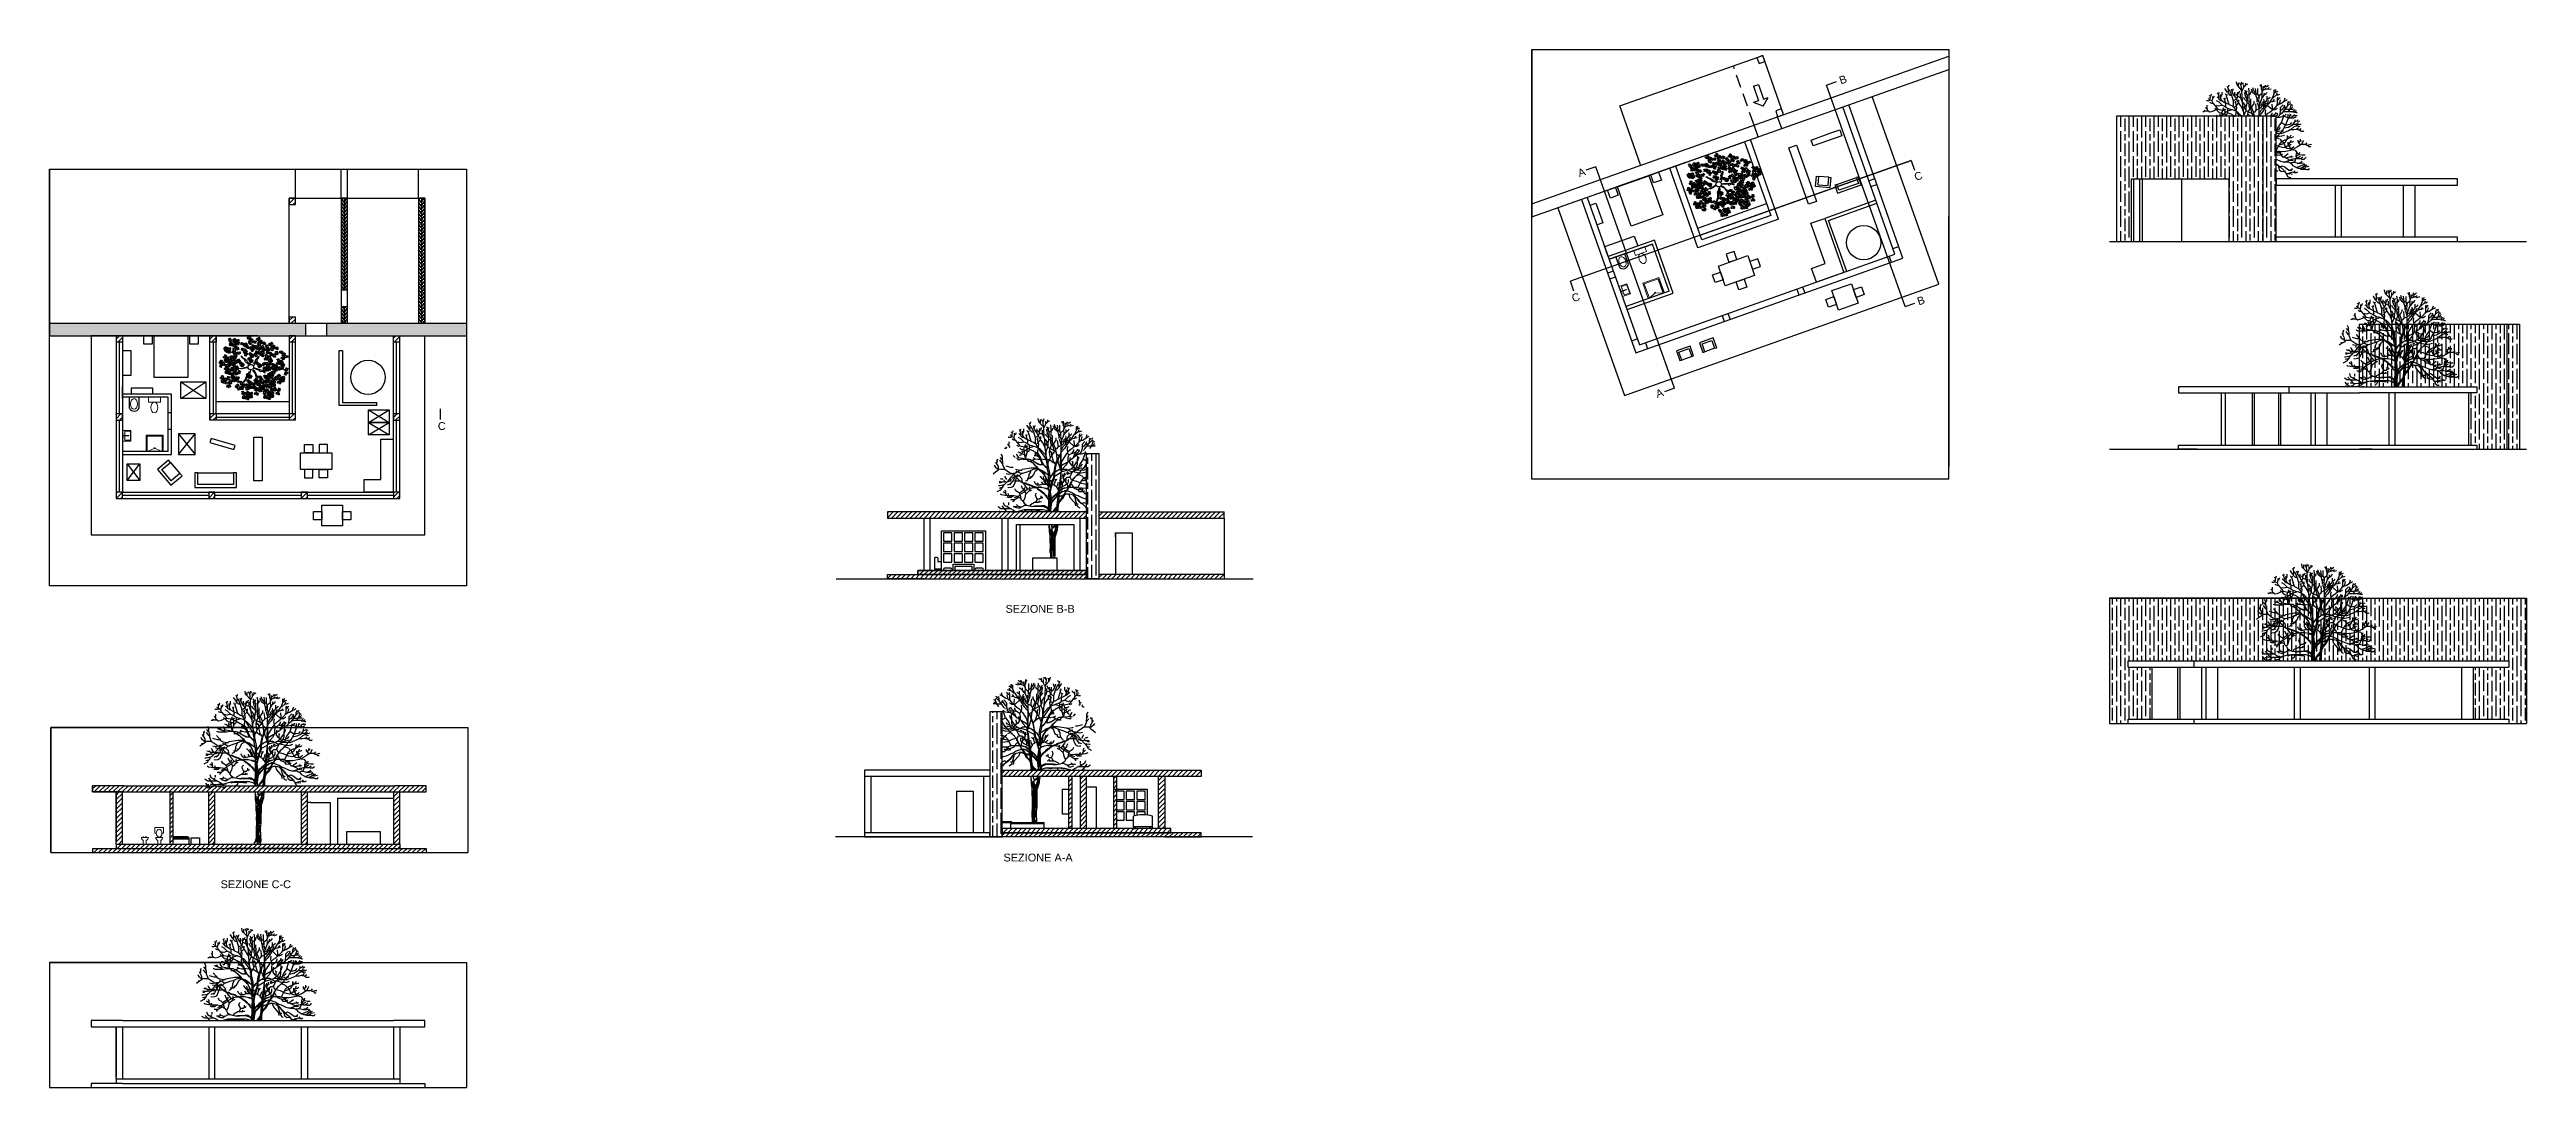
# Model space of a CAD drawing. Header units: centimetres. Extents: x -3096 to 13885, y -3131 to 5891.
# Drawn here: x 2004 to 13885, y 912 to 5891 of the extents above; entities that cross this region are included whole.
import ezdxf

# ---------------------------------------------------------------- set-up
doc = ezdxf.new("R2010")
doc.units = ezdxf.units.CM
doc.linetypes.add('DASHED2', pattern=[9.525, 6.35, -3.175])
doc.layers.add('alberi', color=74, linetype='Continuous')
doc.styles.get("Standard").update_dxf_attribs({"font": 'arial.ttf'})
pattern_1 = [(45, (3.672, 364.798), (-11.22532, 11.22532), [])]

msp = doc.modelspace()

# ---------------------------------------------------------------- texts
at = {"char_height": 37.5, "attachment_point": 1, "rotation": 19.5098}
for s, insert in [('B', (10584, 5759)), ('A', (9330, 5314)), ('C', (10944, 5296)), ('C', (9301, 4714)), ('B', (10958, 4699)), ('A', (9704, 4255))]:
    msp.add_mtext_dynamic_manual_height_columns(s, width=44.03, gutter_width=12.5, heights=[0], dxfattribs=dict(at, insert=insert))
at = {"char_height": 37.5, "attachment_point": 1}
for s, width, insert in [('C', 44.03, (3867, 4104)), ('SEZIONE B-B', 1214.89, (6590, 3227)), ('SEZIONE A-A', 1214.89, (6580, 2034)), ('SEZIONE C-C', 1214.89, (2825, 1906))]:
    msp.add_mtext_dynamic_manual_height_columns(s, width=width, gutter_width=12.5, heights=[0], dxfattribs=dict(at, insert=insert))

# ---------------------------------------------------------------- hatches: boundary and pattern name
at = {"transparency": 33554508}
h = msp.add_hatch(dxfattribs=at)
h.set_pattern_fill('GOST_WOOD', color=256, scale=10)
h.paths.add_polyline_path([(12621, 5571), (11919, 5571), (11919, 4971), (11991, 4971), (11991, 5271), (12458, 5271), (12458, 4971), (12621, 4971)])
h.paths.add_polyline_path([(12685, 5571), (12621, 5571), (12621, 4971), (12685, 4971)])
h = msp.add_hatch(dxfattribs=at)
h.set_pattern_fill('ANSI31', color=256, scale=5)
h.paths.add_polyline_path([(3184, 5178), (3154, 5178), (3154, 5148), (3184, 5148)])
h.paths.add_polyline_path([(3184, 4608), (3154, 4608), (3154, 4578), (3184, 4578)])
h = msp.add_hatch(dxfattribs=at)
h.set_pattern_fill('GOST_WOOD', color=256, scale=2.9, angle=-90)
h.set_pattern_definition([(0, (-3146.23, -1150.088), (-4e-15, -17.4), [29, -5.8]), (0, (-3152.03, -1155.888), (-4e-15, -17.4), [17.4, -4.35, 8.7, -4.35]), (0, (-3160.73, -1161.688), (-4e-15, -17.4), [29, -5.8])])
h.paths.add_polyline_path([(3434, 4738), (3404, 4738), (3404, 5178), (3434, 5178)])
h = msp.add_hatch(dxfattribs=at)
h.set_pattern_fill('GOST_WOOD', color=256, scale=2.9, angle=-90)
h.set_pattern_definition([(0, (-2776.23, -1150.088), (-4e-15, -17.4), [29, -5.8]), (0, (-2782.03, -1155.888), (-4e-15, -17.4), [17.4, -4.35, 8.7, -4.35]), (0, (-2790.73, -1161.688), (-4e-15, -17.4), [29, -5.8])])
h.paths.add_polyline_path([(3804, 4578), (3774, 4578), (3774, 5178), (3804, 5178)])
h = msp.add_hatch(dxfattribs=at)
h.set_pattern_fill('GOST_WOOD', color=256, scale=2.9, angle=-90)
h.set_pattern_definition([(0, (-3146.23, -1313.519), (-4e-15, -17.4), [29, -5.8]), (0, (-3152.03, -1319.319), (-4e-15, -17.4), [17.4, -4.35, 8.7, -4.35]), (0, (-3160.73, -1325.119), (-4e-15, -17.4), [29, -5.8])])
h.paths.add_polyline_path([(3434, 4575), (3404, 4575), (3404, 4658), (3434, 4658)])
h = msp.add_hatch(dxfattribs=at)
h.set_pattern_fill('GOST_WOOD', color=256, scale=2.9)
h.paths.add_polyline_path([(2004, 4578), (2004, 4518), (2442, 4518), (2442, 4578)])
h.paths.add_polyline_path([(2442, 4578), (2442, 4518), (2854, 4518), (2904, 4518), (3004, 4518), (3154, 4518), (3234, 4518), (3234, 4578)])
h.paths.add_polyline_path([(3485, 4518), (3485, 4578), (3334, 4578), (3334, 4518)])
h.paths.add_polyline_path([(4004, 4518), (4004, 4578), (3485, 4578), (3485, 4518)])
h = msp.add_hatch(dxfattribs=at)
h.set_pattern_fill('ANSI31', color=256, scale=5)
h.paths.add_polyline_path([(2354, 4143), (2324, 4143), (2324, 4113), (2354, 4113)])
h.paths.add_polyline_path([(2354, 4518), (2324, 4518), (2324, 4488), (2354, 4488)])
h = msp.add_hatch(dxfattribs=at)
h.set_pattern_fill('ANSI31', color=256, scale=5)
h.paths.add_polyline_path([(2804, 4518), (2774, 4518), (2774, 4488), (2804, 4488)])
h.paths.add_polyline_path([(2804, 4143), (2774, 4143), (2774, 4113), (2804, 4113)])
h.paths.add_polyline_path([(3184, 4143), (3154, 4143), (3154, 4113), (3184, 4113)])
h = msp.add_hatch(dxfattribs=at)
h.set_pattern_fill('ANSI31', color=256, scale=5)
h.paths.add_polyline_path([(3184, 4518), (3154, 4518), (3154, 4488), (3184, 4488)])
h = msp.add_hatch(dxfattribs=at)
h.set_pattern_fill('ANSI31', color=256, scale=5)
h.paths.add_polyline_path([(3654, 4488), (3684, 4488), (3684, 4518), (3654, 4518)])
h.paths.add_polyline_path([(3654, 4113), (3684, 4113), (3684, 4143), (3654, 4143)])
h = msp.add_hatch(dxfattribs=at)
h.set_pattern_fill('GOST_WOOD', color=256, scale=10)
h.set_pattern_definition([(90, (0, 110.17), (60, -4e-15), [100, -20]), (90, (20, 90.17), (60, -4e-15), [60, -15, 30, -15]), (90, (40, 60.17), (60, -4e-15), [100, -20])])
h.paths.add_polyline_path([(13647, 4274), (13647, 4244), (13607, 4244), (13607, 3994), (13647, 3994), (13647, 3974), (13851, 3974), (13851, 4574), (13085, 4574), (13085, 4274)])
h = msp.add_hatch(dxfattribs=at)
h.set_pattern_fill('GOST_WOOD', color=256, scale=10)
h.set_pattern_definition([(90, (-1255.557, 3488.65), (60, -4e-15), [100, -20]), (90, (-1235.557, 3468.65), (60, -4e-15), [60, -15, 30, -15]), (90, (-1215.557, 3438.65), (60, -4e-15), [100, -20])])
h.paths.add_polyline_path([(7038, 3953), (6978, 3953), (6978, 3653), (6978, 3373), (6978, 3353), (7038, 3353)])
h = msp.add_hatch(dxfattribs=at)
h.set_pattern_fill('ANSI31', color=256, scale=5)
h.paths.add_polyline_path([(2354, 3768), (2324, 3768), (2324, 3738), (2354, 3738)])
h = msp.add_hatch(dxfattribs=at)
h.set_pattern_fill('ANSI31', color=256, scale=5)
h.set_pattern_definition([(45, (-6.5, 0), (-11.22532, 11.22532), [])])
h.paths.add_polyline_path([(2768, 3738), (2798, 3738), (2798, 3768), (2768, 3768)])
h = msp.add_hatch(dxfattribs=at)
h.set_pattern_fill('ANSI31', color=256, scale=5)
h.set_pattern_definition([(45, (57.5, 0), (-11.22532, 11.22532), [])])
h.paths.add_polyline_path([(3242, 3768), (3212, 3768), (3212, 3738), (3242, 3738)])
h = msp.add_hatch(dxfattribs=at)
h.set_pattern_fill('ANSI31', color=256, scale=5)
h.paths.add_polyline_path([(3684, 3768), (3654, 3768), (3654, 3738), (3684, 3738)])
h = msp.add_hatch(dxfattribs=at)
h.set_pattern_fill('ANSI31', color=256, scale=5)
h.set_pattern_definition(pattern_1)
h.paths.add_polyline_path([(6978, 3643), (6978, 3673), (6023, 3673), (6023, 3643), (6198, 3643)])
h = msp.add_hatch(dxfattribs=at)
h.set_pattern_fill('ANSI31', color=256, scale=5)
h.set_pattern_definition([(45, (-1255.557, 3508.65), (-11.22532, 11.22532), [])])
h.paths.add_polyline_path([(7638, 3643), (7638, 3673), (7038, 3673), (7038, 3643)])
h = msp.add_hatch(dxfattribs=at)
h.set_pattern_fill('ANSI31', color=256, scale=5)
h.set_pattern_definition(pattern_1)
h.paths.add_polyline_path([(6198, 3353), (6978, 3353), (6978, 3373), (6170, 3373), (6023, 3373), (6023, 3353)])
h = msp.add_hatch(dxfattribs=at)
h.set_pattern_fill('ANSI31', color=256, scale=5)
h.set_pattern_definition(pattern_1)
h.paths.add_polyline_path([(6978, 3373), (6978, 3393), (6328, 3393, -0.041663), (6327, 3393), (6299, 3393, -0.041663), (6298, 3393), (6198, 3393), (6170, 3393), (6170, 3373)])
h = msp.add_hatch(dxfattribs=at)
h.set_pattern_fill('ANSI31', color=256, scale=5)
h.set_pattern_definition(pattern_1)
h.paths.add_polyline_path([(7038, 3373), (7038, 3353), (7638, 3353), (7638, 3373)])
h = msp.add_hatch(dxfattribs=at)
h.set_pattern_fill('GOST_WOOD', color=256, scale=10)
h.set_pattern_definition([(90, (5e-05, 173.39), (60, -4e-15), [100, -20]), (90, (20, 153.39), (60, -4e-15), [60, -15, 30, -15]), (90, (40, 123.39), (60, -4e-15), [100, -20])])
h.paths.add_polyline_path([(11885, 3259), (11885, 2659), (11975, 2659), (11975, 2679), (12088, 2679), (12088, 2929), (11975, 2929), (11975, 2959), (13801, 2959), (13801, 2929), (13630, 2929), (13630, 2679), (13801, 2679), (13801, 2659), (13885, 2659), (13885, 3259)])
h = msp.add_hatch(dxfattribs=at)
h.set_pattern_fill('GOST_WOOD', color=256, scale=10)
h.set_pattern_definition([(90, (-3571.06, 2249.15), (60, -4e-15), [100, -20]), (90, (-3551.06, 2229.15), (60, -4e-15), [60, -15, 30, -15]), (90, (-3531.06, 2199.15), (60, -4e-15), [100, -20])])
h.paths.add_polyline_path([(6514, 2114), (6574, 2114), (6574, 2134), (6574, 2414), (6574, 2714), (6514, 2714)])
h = msp.add_hatch(dxfattribs=at)
h.set_pattern_fill('ANSI31', color=256, scale=5)
h.set_pattern_definition([(45, (3706.652, 2269.15), (-11.22532, 11.22532), [])])
h.paths.add_polyline_path([(6574, 2434), (6574, 2404), (7354, 2404), (7529, 2404), (7529, 2434)])
h.paths.add_polyline_path([(6894, 2404), (6894, 2154), (6909, 2154), (6909, 2404)])
h.paths.add_polyline_path([(6979, 2404), (6949, 2404), (6949, 2154), (6979, 2154)])
h.paths.add_polyline_path([(7109, 2154), (7124, 2154), (7124, 2404), (7109, 2404)])
h.paths.add_polyline_path([(7324, 2154), (7354, 2154), (7354, 2404), (7324, 2404)])
h = msp.add_hatch(dxfattribs=at)
h.set_pattern_fill('ANSI31', color=256, scale=5)
h.paths.add_polyline_path([(6574, 2154), (6574, 2134), (7382, 2134), (7382, 2154)])
h = msp.add_hatch(dxfattribs=at)
h.set_pattern_fill('ANSI31', color=256, scale=5)
h.set_pattern_definition([(45, (6.675, -14.767), (-11.22532, 11.22532), [])])
h.paths.add_polyline_path([(2211, 2059), (2211, 2039), (3811, 2039), (3811, 2059)])
h = msp.add_hatch(dxfattribs=at)
h.set_pattern_fill('ANSI31', color=256, scale=5)
h.paths.add_polyline_path([(3684, 2079), (2324, 2080), (2324, 2059), (3684, 2059)])
h = msp.add_hatch(dxfattribs=at)
h.set_pattern_fill('ANSI31', color=256, scale=5)
h.set_pattern_definition([(45, (1156.91, 1328.791), (-11.22532, 11.22532), [])])
h.paths.add_polyline_path([(7529, 2134), (6574, 2134), (6574, 2114), (7529, 2114)])

# ---------------------------------------------------------------- linework, layer by layer
for p, q in [((9115, 3891), (9115, 5891)), ((9115, 5891), (9115, 5091)), ((9115, 5891), (11115, 5891)), ((9115, 5151), (11115, 5860)), ((9536, 5621), (10222, 5862)), ((10322, 5579), (10222, 5862)), ((11115, 5891), (11115, 3891)), ((9115, 5088), (11115, 5796)), ((10528, 5721), (10575, 5738)), ((10905, 4659), (10528, 5721)), ((10224, 5619), (10178, 5637)), ((10224, 5619), (10248, 5662)), ((10856, 4909), (10606, 5616)), ((11066, 4766), (10747, 5666)), ((10200, 5472), (10180, 5529)), ((10314, 5512), (10293, 5569)), ((12621, 5571), (12621, 4971)), ((10933, 5359), (9299, 4780)), ((9852, 5349), (9380, 5182)), ((9993, 5399), (9522, 5232)), ((9899, 5365), (9805, 5332)), ((9993, 5399), (9899, 5365)), ((9922, 5001), (10933, 5359)), ((9993, 5399), (10134, 5449)), ((10134, 5449), (10260, 5095)), ((10298, 5077), (10163, 5459)), ((10933, 5359), (10950, 5312)), ((2004, 3318), (2004, 5318)), ((2004, 5318), (2004, 4518)), ((2004, 5318), (4004, 5318)), ((3184, 5178), (3184, 5318)), ((3404, 5178), (3404, 5318)), ((3434, 5178), (3434, 5318)), ((3774, 5178), (3774, 5318)), ((4004, 5318), (4004, 3318)), ((9421, 5329), (9374, 5312)), ((9798, 4267), (9421, 5329)), ((9911, 4940), (9776, 5322)), ((10539, 5279), (10489, 5283)), ((10577, 5244), (10671, 5277)), ((10731, 5262), (10759, 5272)), ((10741, 5234), (10769, 5244)), ((11991, 4971), (11991, 5271)), ((11991, 5271), (12458, 5271)), ((12001, 5271), (12001, 4971)), ((12029, 5271), (12029, 4971)), ((12041, 5271), (12041, 4971)), ((12232, 4971), (12232, 5271)), ((12458, 5271), (12458, 4971)), ((12968, 5241), (12968, 4991)), ((12996, 5241), (12996, 4991)), ((13293, 5241), (13293, 4991)), ((13350, 5241), (13350, 4991)), ((3154, 4578), (3154, 5178)), ((3154, 5178), (3454, 5178)), ((3404, 5178), (3434, 5178)), ((9115, 5091), (9115, 5151)), ((9380, 5182), (9239, 5132)), ((9239, 5132), (9558, 4231)), ((9380, 5182), (9597, 4569)), ((9380, 5182), (9631, 4475)), ((9910, 5035), (10240, 5152)), ((10538, 5072), (10769, 5154)), ((9115, 5031), (9115, 5091)), ((9115, 3831), (9115, 5031)), ((10625, 4827), (10538, 5072)), ((11115, 3831), (11115, 5091)), ((9481, 4899), (9461, 4953)), ((9702, 4977), (9481, 4899)), ((9517, 4896), (9534, 4847)), ((9578, 4862), (9560, 4911)), ((10244, 4692), (10856, 4909)), ((10828, 4899), (10838, 4871)), ((10846, 4937), (10874, 4947)), ((11885, 4971), (13885, 4971)), ((9316, 4733), (9299, 4780)), ((9506, 4828), (9477, 4818)), ((9516, 4800), (9487, 4790)), ((9558, 4231), (11066, 4766)), ((9720, 4792), (9745, 4722)), ((3404, 4738), (3404, 4658)), ((3404, 4658), (3434, 4658)), ((3404, 4658), (3404, 4578)), ((3434, 4658), (3434, 4738)), ((3434, 4578), (3434, 4658)), ((9773, 4732), (9566, 4659)), ((9631, 4475), (10244, 4692)), ((10385, 4742), (10395, 4714)), ((10413, 4752), (10423, 4724)), ((10905, 4659), (10952, 4675)), ((2004, 4518), (2004, 4578)), ((2004, 4578), (4004, 4578)), ((2004, 4518), (4004, 4518)), ((2354, 4518), (2204, 4518)), ((2204, 4518), (2204, 3563)), ((2354, 4518), (2324, 4518)), ((2854, 4518), (2354, 4518)), ((2354, 4518), (2354, 3868)), ((2354, 4518), (2354, 3768)), ((3004, 4518), (2504, 4518)), ((2774, 4113), (2774, 4518)), ((2904, 4518), (2804, 4518)), ((2804, 4518), (2804, 4488)), ((3004, 4518), (2904, 4518)), ((3004, 4518), (3154, 4518)), ((3154, 4518), (3154, 4143)), ((3184, 4518), (3154, 4518)), ((3184, 4518), (3154, 4518)), ((3184, 4113), (3184, 4518)), ((3234, 4518), (3234, 4578)), ((3334, 4518), (3334, 4578)), ((3404, 4578), (3434, 4578)), ((3654, 3768), (3654, 4518)), ((3804, 3563), (3804, 4518)), ((9597, 4569), (9631, 4475)), ((10027, 4615), (10037, 4587)), ((10055, 4625), (10065, 4597)), ((13085, 4274), (13085, 4574)), ((13085, 4574), (13851, 4574)), ((13791, 4574), (13791, 3974)), ((13851, 4574), (13851, 3974)), ((2354, 4488), (2324, 4488)), ((2339, 4488), (2339, 4143)), ((2804, 4488), (2774, 4488)), ((2789, 4488), (2789, 4143)), ((3184, 4488), (3154, 4488)), ((3169, 4143), (3169, 4488)), ((3394, 4448), (3409, 4448)), ((3409, 4448), (3409, 4198)), ((3684, 4488), (3654, 4488)), ((3669, 4143), (3669, 4488)), ((9621, 4503), (9593, 4493)), ((9659, 4485), (9669, 4456)), ((9881, 4419), (9834, 4402)), ((9991, 4458), (9944, 4441)), ((2634, 4298), (2754, 4218)), ((2634, 4218), (2754, 4298)), ((2354, 4218), (2354, 4275)), ((2589, 4238), (2354, 4238)), ((2387, 4223), (2387, 4171)), ((2434, 4171), (2434, 4223)), ((2804, 4203), (3154, 4203)), ((3409, 4198), (3574, 4198)), ((3534, 4163), (3634, 4103)), ((3534, 4103), (3634, 4163)), ((3574, 4183), (3574, 4198)), ((3878, 4167), (3878, 4117)), ((9798, 4267), (9751, 4250)), ((13085, 4274), (12216, 4274)), ((12216, 4274), (12216, 4244)), ((12216, 4244), (12305, 4244)), ((12305, 4244), (13085, 4244)), ((12420, 4244), (12420, 3994)), ((12440, 4244), (12440, 3994)), ((12570, 4244), (12570, 3994)), ((12579, 4244), (12579, 3994)), ((12695, 4244), (12695, 3994)), ((12705, 4244), (12705, 3994)), ((12746, 4274), (12746, 4244)), ((12851, 4244), (12851, 3994)), ((12871, 4244), (12871, 3994)), ((12928, 4244), (12928, 3994)), ((13225, 4244), (13225, 3994)), ((13253, 4244), (13253, 3994)), ((13607, 4244), (13607, 3994)), ((2339, 4113), (2339, 3768)), ((2589, 4148), (2574, 4148)), ((2589, 4068), (2574, 4068)), ((2623, 4048), (2703, 3948)), ((2623, 3948), (2703, 4048)), ((2774, 4143), (2774, 4113)), ((2804, 4143), (2774, 4143)), ((2804, 4143), (2804, 4113)), ((2804, 4128), (3154, 4128)), ((3184, 4143), (3154, 4143)), ((3154, 4143), (3154, 4113)), ((3534, 4103), (3634, 4043)), ((3534, 4043), (3634, 4103)), ((3669, 3768), (3669, 4113)), ((2574, 3963), (2354, 3963)), ((2545, 4037), (2545, 3963)), ((6978, 3653), (6978, 3953)), ((6978, 3953), (7038, 3953)), ((7038, 3953), (7038, 3353)), ((11885, 3974), (13885, 3974)), ((12305, 3994), (13085, 3994)), ((12305, 3974), (13085, 3974)), ((13145, 3974), (13085, 3974)), ((13647, 3994), (13647, 3974)), ((2354, 3868), (2354, 3768)), ((2377, 3904), (2437, 3824)), ((2377, 3824), (2437, 3904)), ((2585, 3911), (2630, 3857)), ((2716, 3860), (2886, 3860)), ((11115, 3831), (9115, 3831)), ((2324, 3768), (2324, 3738)), ((2354, 3768), (3004, 3768)), ((2354, 3753), (2768, 3753)), ((2798, 3753), (3212, 3753)), ((3004, 3768), (3654, 3768)), ((3242, 3753), (3654, 3753)), ((6198, 3643), (6978, 3643)), ((6228, 3393), (6228, 3643)), ((6573, 3393), (6573, 3643)), ((6603, 3393), (6603, 3643)), ((6643, 3393), (6643, 3613)), ((6658, 3613), (6658, 3393)), ((6948, 3393), (6948, 3643)), ((6978, 3393), (6978, 3643)), ((7038, 3673), (7638, 3673)), ((7038, 3643), (7638, 3643)), ((7038, 3623), (7038, 3353)), ((7118, 3573), (7118, 3373)), ((7118, 3573), (7198, 3573)), ((7118, 3553), (7118, 3573)), ((7198, 3573), (7198, 3373)), ((7638, 3643), (7638, 3673)), ((7638, 3643), (7638, 3353)), ((2204, 3563), (3804, 3563)), ((5778, 3353), (7638, 3353)), ((6136, 3373), (6135, 3373)), ((6198, 3353), (6978, 3353)), ((6250, 3401), (6283, 3401)), ((6978, 3373), (6978, 3393)), ((6978, 3353), (6978, 3373)), ((7038, 3353), (6978, 3353)), ((7638, 3353), (7778, 3353)), ((4004, 3318), (2004, 3318)), ((11885, 3259), (13885, 3259)), ((12866, 3259), (11885, 3259)), ((11885, 3259), (11885, 2659)), ((13885, 3259), (13885, 2659)), ((11975, 2929), (13801, 2929)), ((12088, 2929), (12088, 2679)), ((12212, 2929), (12212, 2679)), ((12222, 2929), (12222, 2679)), ((12291, 2929), (12291, 2959)), ((12327, 2929), (12327, 2679)), ((12347, 2929), (12347, 2679)), ((12403, 2929), (12403, 2679)), ((12771, 2929), (12771, 2679)), ((12799, 2929), (12799, 2679)), ((13130, 2929), (13130, 2679)), ((13158, 2929), (13158, 2679)), ((13573, 2929), (13573, 2679)), ((13630, 2929), (13630, 2679)), ((2011, 2039), (2011, 2639)), ((2011, 2639), (4011, 2639)), ((2992, 2639), (2011, 2639)), ((2011, 2639), (2011, 2039)), ((4011, 2639), (4011, 2039)), ((6574, 2714), (6514, 2714)), ((6514, 2714), (6514, 2114)), ((6574, 2414), (6574, 2714)), ((11885, 2659), (13885, 2659)), ((12291, 2659), (12291, 2679)), ((6514, 2404), (5914, 2404)), ((5944, 2404), (5944, 2134)), ((6484, 2404), (6484, 2134)), ((6514, 2384), (6514, 2114)), ((7354, 2404), (6574, 2404)), ((6894, 2154), (6894, 2404)), ((6909, 2154), (6909, 2404)), ((6949, 2154), (6949, 2404)), ((6979, 2154), (6979, 2404)), ((7109, 2154), (7109, 2404)), ((7124, 2154), (7124, 2404)), ((7324, 2154), (7324, 2404)), ((2361, 2360), (2211, 2360)), ((2211, 2360), (2211, 2330)), ((2211, 2330), (2211, 2360)), ((2211, 2330), (3661, 2330)), ((2361, 2330), (2211, 2330)), ((2324, 2080), (2324, 2330)), ((2324, 2330), (2324, 2090)), ((2324, 2080), (2324, 2330)), ((2354, 2080), (2354, 2330)), ((2361, 2360), (3661, 2360)), ((2581, 2330), (2581, 2080)), ((2596, 2330), (2596, 2080)), ((2768, 2080), (2768, 2330)), ((2798, 2080), (2798, 2330)), ((2861, 2330), (3161, 2330)), ((3212, 2330), (3212, 2080)), ((3212, 2330), (3212, 2080)), ((3242, 2080), (3242, 2330)), ((3257, 2280), (3242, 2280)), ((3257, 2280), (3351, 2280)), ((3351, 2280), (3351, 2080)), ((3386, 2300), (3386, 2080)), ((3386, 2300), (3654, 2300)), ((3654, 2330), (3654, 2079)), ((3811, 2360), (3661, 2360)), ((3661, 2330), (3811, 2330)), ((3684, 2079), (3684, 2330)), ((3811, 2330), (3811, 2360)), ((6354, 2334), (6354, 2134)), ((6354, 2334), (6434, 2334)), ((6434, 2334), (6434, 2134)), ((3431, 2080), (3431, 2140)), ((3431, 2140), (3591, 2140)), ((3591, 2140), (3591, 2080)), ((6574, 2184), (6774, 2184)), ((6614, 2179), (6774, 2179)), ((6774, 2184), (6774, 2154)), ((2011, 2039), (2211, 2039)), ((2211, 2059), (3811, 2059)), ((2211, 2059), (2211, 2039)), ((2211, 2043), (2211, 2043)), ((2211, 2039), (3811, 2039)), ((2324, 2080), (3684, 2079)), ((2324, 2080), (2324, 2059)), ((2361, 2059), (2361, 2059)), ((2669, 2115), (2596, 2115)), ((2674, 2110), (2596, 2110)), ((2596, 2105), (2674, 2105)), ((2669, 2110), (2669, 2115)), ((2674, 2080), (2674, 2110)), ((2684, 2080), (2684, 2110)), ((2684, 2110), (2724, 2110)), ((2724, 2110), (2724, 2080)), ((3161, 2059), (2861, 2059)), ((3684, 2079), (3684, 2059)), ((3811, 2059), (3811, 2039)), ((3811, 2039), (4011, 2039)), ((5914, 2114), (5774, 2114)), ((7774, 2114), (5914, 2114)), ((6514, 2114), (6574, 2114)), ((6574, 2114), (6574, 2134)), ((7354, 2114), (6574, 2114)), ((2004, 1512), (4004, 1512)), ((2985, 1512), (2004, 1512)), ((2004, 1512), (2004, 912)), ((4004, 1512), (4004, 912)), ((2354, 1234), (2204, 1234)), ((2204, 1234), (2204, 1204)), ((2204, 1204), (3654, 1204)), ((2324, 954), (2324, 1204)), ((2324, 1204), (2324, 964)), ((2354, 1234), (3654, 1234)), ((2354, 1204), (2354, 954)), ((2768, 1204), (2768, 954)), ((2798, 954), (2798, 1204)), ((3212, 1204), (3212, 954)), ((3242, 1204), (3242, 954)), ((3804, 1234), (3654, 1234)), ((3654, 1204), (3804, 1204)), ((3654, 1204), (3654, 954)), ((3684, 1204), (3684, 954)), ((3804, 1204), (3804, 1234)), ((2324, 954), (3681, 954)), ((2324, 954), (2324, 934)), ((3684, 954), (3684, 932)), ((2004, 912), (4004, 912)), ((2354, 932), (2204, 932)), ((2204, 932), (2204, 912)), ((2354, 932), (2354, 932)), ((2354, 932), (3654, 932)), ((3654, 932), (3804, 932)), ((3804, 932), (3804, 912))]:
    msp.add_line(p, q)
at = {"linetype": 'DASHED2', "ltscale": 10}
msp.add_line((10180, 5529), (10081, 5812), dxfattribs=at)
at = {"color": 7, "lineweight": 5}
for p, q in [((9570, 4768), (9532, 4754)), ((9567, 4762), (9545, 4754)), ((9587, 4719), (9570, 4768)), ((9583, 4724), (9570, 4761)), ((9647, 4771), (9723, 4798)), ((9673, 4697), (9647, 4771)), ((9720, 4792), (9653, 4768)), ((9678, 4698), (9653, 4768)), ((9750, 4724), (9723, 4798)), ((9544, 4752), (9550, 4735)), ((9549, 4706), (9587, 4719)), ((9551, 4732), (9557, 4715)), ((9559, 4714), (9581, 4722)), ((9705, 4723), (9678, 4698)), ((9708, 4724), (9745, 4722)), ((2395, 4064), (2354, 4064)), ((2365, 4058), (2365, 4041)), ((2390, 4060), (2367, 4060)), ((2392, 4020), (2392, 4058)), ((2395, 4013), (2395, 4064)), ((2468, 3963), (2468, 4042)), ((2468, 4042), (2550, 4042)), ((2550, 3963), (2550, 4042)), ((2354, 4013), (2395, 4013)), ((2365, 4037), (2365, 4020)), ((2367, 4018), (2390, 4018)), ((2473, 3963), (2473, 4037)), ((2545, 4037), (2473, 4037)), ((2507, 3978), (2473, 3963)), ((2511, 3978), (2545, 3963))]:
    msp.add_line(p, q, dxfattribs=at)
at = {"color": 84}
for p, q in [((6810, 3480), (6806, 3481)), ((6806, 3481), (6806, 3472)), ((6806, 3472), (6806, 3453)), ((6810, 3453), (6810, 3480)), ((6818, 3454), (6820, 3453)), ((6719, 2218), (6717, 2215)), ((6717, 2215), (6717, 2184)), ((6723, 2229), (6720, 2230)), ((6720, 2230), (6721, 2225)), ((6721, 2225), (6721, 2203)), ((6721, 2203), (6722, 2184)), ((6733, 2195), (6731, 2190)), ((6731, 2190), (6731, 2184)), ((6732, 2243), (6734, 2242)), ((6735, 2190), (6733, 2195)), ((6734, 2242), (6737, 2226)), ((6738, 2192), (6735, 2189)), ((6735, 2189), (6735, 2184)), ((6737, 2226), (6739, 2184))]:
    msp.add_line(p, q, dxfattribs=at)
at = {"linetype": 'Continuous', "transparency": 33554508}
for p, q in [((2211, 2345), (2226, 2360)), ((2218, 2330), (2248, 2360)), ((2241, 2330), (2271, 2360)), ((2263, 2330), (2293, 2360)), ((2286, 2330), (2316, 2360)), ((2308, 2330), (2338, 2360)), ((2324, 2315), (2339, 2330)), ((2324, 2293), (2354, 2323)), ((2324, 2271), (2354, 2301)), ((2324, 2248), (2354, 2278)), ((2331, 2330), (2361, 2360)), ((2353, 2330), (2383, 2360)), ((2376, 2330), (2406, 2360)), ((2398, 2330), (2428, 2360)), ((2420, 2330), (2450, 2360)), ((2443, 2330), (2473, 2360)), ((2465, 2330), (2495, 2360)), ((2488, 2330), (2518, 2360)), ((2510, 2330), (2540, 2360)), ((2533, 2330), (2563, 2360)), ((2555, 2330), (2585, 2360)), ((2578, 2330), (2608, 2360)), ((2581, 2311), (2596, 2326)), ((2581, 2288), (2596, 2303)), ((2581, 2266), (2596, 2281)), ((2581, 2244), (2596, 2259)), ((2600, 2330), (2630, 2360)), ((2623, 2330), (2653, 2360)), ((2645, 2330), (2675, 2360)), ((2667, 2330), (2697, 2360)), ((2690, 2330), (2720, 2360)), ((2712, 2330), (2742, 2360)), ((2735, 2330), (2765, 2360)), ((2757, 2330), (2787, 2360)), ((2768, 2309), (2789, 2330)), ((2768, 2286), (2798, 2316)), ((2768, 2264), (2798, 2294)), ((2768, 2241), (2798, 2271)), ((2780, 2330), (2810, 2360)), ((2802, 2330), (2832, 2360)), ((2825, 2330), (2855, 2360)), ((2847, 2330), (2877, 2360)), ((2869, 2330), (2899, 2360)), ((2892, 2330), (2922, 2360)), ((2914, 2330), (2944, 2360)), ((2937, 2330), (2967, 2360)), ((2959, 2330), (2989, 2360)), ((2982, 2330), (3012, 2360)), ((3004, 2330), (3034, 2360)), ((3027, 2330), (3057, 2360)), ((3049, 2330), (3079, 2360)), ((3072, 2330), (3102, 2360)), ((3094, 2330), (3124, 2360)), ((3116, 2330), (3146, 2360)), ((3139, 2330), (3169, 2360)), ((3161, 2330), (3191, 2360)), ((3161, 2330), (3161, 2330)), ((3184, 2330), (3214, 2360)), ((3206, 2330), (3236, 2360)), ((3212, 2307), (3235, 2330)), ((3212, 2285), (3242, 2315)), ((3212, 2262), (3242, 2292)), ((3212, 2240), (3242, 2270)), ((3229, 2330), (3259, 2360)), ((3251, 2330), (3281, 2360)), ((3274, 2330), (3304, 2360)), ((3296, 2330), (3326, 2360)), ((3319, 2330), (3349, 2360)), ((3341, 2330), (3371, 2360)), ((3363, 2330), (3393, 2360)), ((3386, 2330), (3416, 2360)), ((3408, 2330), (3438, 2360)), ((3431, 2330), (3461, 2360)), ((3453, 2330), (3483, 2360)), ((3476, 2330), (3506, 2360)), ((3498, 2330), (3528, 2360)), ((3521, 2330), (3551, 2360)), ((3543, 2330), (3573, 2360)), ((3565, 2330), (3595, 2360)), ((3588, 2330), (3618, 2360)), ((3610, 2330), (3640, 2360)), ((3631, 2328), (3633, 2330)), ((3633, 2330), (3663, 2360)), ((3654, 2306), (3679, 2330)), ((3654, 2283), (3684, 2313)), ((3654, 2261), (3684, 2291)), ((3654, 2238), (3684, 2268)), ((3655, 2330), (3685, 2360)), ((3678, 2330), (3708, 2360)), ((3700, 2330), (3730, 2360)), ((3723, 2330), (3753, 2360)), ((3745, 2330), (3775, 2360)), ((3768, 2330), (3798, 2360)), ((3790, 2330), (3811, 2351)), ((2324, 2226), (2354, 2256)), ((2324, 2203), (2354, 2233)), ((2324, 2181), (2354, 2211)), ((2324, 2158), (2354, 2188)), ((2324, 2136), (2354, 2166)), ((2324, 2113), (2354, 2143)), ((2581, 2221), (2596, 2236)), ((2581, 2199), (2596, 2214)), ((2581, 2176), (2596, 2191)), ((2581, 2154), (2596, 2169)), ((2581, 2131), (2596, 2146)), ((2768, 2219), (2798, 2249)), ((2768, 2197), (2798, 2227)), ((2768, 2174), (2798, 2204)), ((2768, 2152), (2798, 2182)), ((2768, 2129), (2798, 2159)), ((3212, 2217), (3242, 2247)), ((3212, 2195), (3242, 2225)), ((3212, 2172), (3242, 2202)), ((3212, 2150), (3242, 2180)), ((3212, 2128), (3242, 2158)), ((3654, 2216), (3684, 2246)), ((3654, 2193), (3684, 2223)), ((3654, 2171), (3684, 2201)), ((3654, 2149), (3684, 2179)), ((3654, 2126), (3684, 2156)), ((2324, 2091), (2354, 2121)), ((2336, 2080), (2354, 2098)), ((2581, 2109), (2596, 2124)), ((2581, 2086), (2596, 2101)), ((2768, 2107), (2798, 2137)), ((2768, 2084), (2798, 2114)), ((2786, 2080), (2798, 2092)), ((3212, 2105), (3242, 2135)), ((3212, 2083), (3242, 2113)), ((3232, 2080), (3242, 2090)), ((3654, 2104), (3684, 2134)), ((3654, 2081), (3684, 2111)), ((3676, 2080), (3684, 2089))]:
    msp.add_line(p, q, dxfattribs=at)
at = {"color": 7, "lineweight": 0}
for p, q in [((2510, 2132), (2510, 2160)), ((2510, 2160), (2551, 2160)), ((2551, 2160), (2551, 2132)), ((2444, 2111), (2444, 2112)), ((2444, 2112), (2479, 2112)), ((2479, 2111), (2444, 2111)), ((2454, 2112), (2454, 2114)), ((2454, 2114), (2456, 2114)), ((2454, 2097), (2454, 2080)), ((2456, 2114), (2456, 2112)), ((2466, 2112), (2466, 2114)), ((2466, 2114), (2468, 2114)), ((2468, 2114), (2468, 2112)), ((2468, 2097), (2468, 2080)), ((2479, 2112), (2479, 2111)), ((2517, 2132), (2510, 2132)), ((2513, 2111), (2513, 2112)), ((2513, 2112), (2548, 2112)), ((2548, 2111), (2513, 2111)), ((2524, 2112), (2524, 2115)), ((2524, 2097), (2524, 2080)), ((2526, 2112), (2526, 2114)), ((2536, 2112), (2536, 2114)), ((2538, 2112), (2538, 2116)), ((2538, 2097), (2538, 2080)), ((2551, 2132), (2544, 2132)), ((2548, 2112), (2548, 2111))]:
    msp.add_line(p, q, dxfattribs=at)
for points in [[(10194, 5852), (10204, 5824), (10232, 5834), (10222, 5862), (10194, 5852)], [(10177, 5716), (10201, 5724), (10225, 5654), (10248, 5662)], [(10177, 5716), (10201, 5645), (10178, 5637)], [(9352, 5172), (9613, 4436), (10894, 4891), (10634, 5626)], [(9636, 5338), (9536, 5621), (9536, 5621)], [(10284, 5597), (10293, 5569), (10322, 5579), (10312, 5607), (10284, 5597)], [(10454, 5457), (10548, 5491), (10591, 5506), (10601, 5478), (10464, 5429), (10454, 5457)], [(12685, 4971), (12685, 5571), (11919, 5571), (11919, 4971)], [(10347, 5419), (10384, 5432), (10441, 5272), (10480, 5163), (10442, 5149), (10347, 5419)], [(9477, 5216), (9515, 5229), (9528, 5192), (9491, 5178), (9477, 5216)], [(9525, 5233), (9675, 5286), (9742, 5098), (9591, 5044), (9525, 5233)], [(9685, 5290), (9722, 5303), (9736, 5265), (9698, 5252), (9685, 5290)], [(10260, 5095), (10260, 5095), (9930, 4978), (9805, 5332)], [(10549, 5278), (10544, 5228), (10475, 5234), (10479, 5284), (10489, 5283), (10486, 5243), (10535, 5239), (10539, 5279), (10549, 5278)], [(10568, 5241), (10581, 5203), (10694, 5243), (10681, 5281), (10671, 5277), (10681, 5249), (10587, 5216), (10577, 5244), (10568, 5241)], [(13555, 5271), (12685, 5271), (12685, 5241), (13555, 5241), (13555, 5271)], [(3154, 5178), (3154, 5148), (3184, 5148), (3184, 5178), (3154, 5178)], [(3454, 5178), (3454, 5178), (3804, 5178), (3804, 4578)], [(9394, 5144), (9422, 5154), (9449, 5079), (9455, 5060), (9427, 5050)], [(10764, 5168), (10519, 5081), (10611, 4822)], [(9464, 4946), (9605, 4996), (9622, 4949)], [(10298, 5077), (10298, 5077), (9911, 4940), (9911, 4940)], [(10611, 4822), (10479, 4775), (10456, 4841), (10522, 4865), (10453, 5058), (10519, 5081)], [(13555, 4971), (13555, 4991), (12685, 4991)], [(9486, 4885), (9693, 4958), (9693, 4958)], [(9773, 4732), (9693, 4958), (9486, 4885)], [(9571, 4644), (9792, 4723), (9702, 4977)], [(10183, 4808), (10042, 4758), (10009, 4852), (10150, 4903), (10183, 4808)], [(10085, 4922), (10047, 4909), (10060, 4871), (10098, 4884), (10085, 4922)], [(10173, 4837), (10211, 4850), (10198, 4888), (10160, 4874), (10173, 4837)], [(10032, 4786), (9994, 4773), (9981, 4811), (10019, 4824), (10032, 4786)], [(10145, 4752), (10107, 4739), (10094, 4777), (10132, 4790), (10145, 4752)], [(10553, 4735), (10647, 4768), (10680, 4674), (10586, 4641), (10553, 4735)], [(10708, 4716), (10670, 4702), (10657, 4740), (10695, 4753), (10708, 4716)], [(10576, 4669), (10538, 4656), (10525, 4693), (10563, 4707), (10576, 4669)], [(2324, 4518), (2324, 3738), (3684, 3738), (3684, 4518)], [(2457, 4518), (2497, 4518), (2497, 4478), (2457, 4478), (2457, 4518)], [(2507, 4518), (2667, 4518), (2667, 4318), (2507, 4318), (2507, 4518)], [(2677, 4518), (2717, 4518), (2717, 4478), (2677, 4478), (2677, 4518)], [(3154, 4143), (3154, 4143), (2804, 4143), (2804, 4518)], [(3154, 4608), (3154, 4578), (3184, 4578), (3184, 4608), (3154, 4608)], [(2354, 4448), (2394, 4448), (2394, 4328), (2354, 4328)], [(3574, 4183), (3394, 4183), (3394, 4448)], [(9890, 4422), (9874, 4469), (9808, 4446), (9824, 4399), (9834, 4402), (9820, 4440), (9868, 4457), (9881, 4419), (9890, 4422)], [(10001, 4461), (9984, 4509), (9918, 4485), (9935, 4438), (9944, 4441), (9931, 4479), (9978, 4496), (9991, 4458), (10001, 4461)], [(2634, 4218), (2634, 4298), (2754, 4298), (2754, 4218), (2634, 4218)], [(2354, 3948), (2589, 3948), (2589, 4238)], [(2574, 3963), (2574, 4223), (2354, 4223)], [(2398, 4238), (2398, 4268), (2478, 4268), (2498, 4268), (2498, 4238)], [(3634, 4163), (3634, 4103), (3534, 4103), (3534, 4163), (3634, 4163)], [(13085, 4274), (13647, 4274), (13647, 4244), (13085, 4244)], [(2623, 3948), (2703, 3948), (2703, 4048), (2623, 4048), (2623, 3948)], [(3184, 4113), (3184, 4113), (2774, 4113), (2774, 4113)], [(3634, 4103), (3634, 4043), (3534, 4043), (3534, 4103), (3634, 4103)], [(2522, 3877), (2586, 3801), (2640, 3846), (2630, 3857), (2588, 3822), (2543, 3876), (2585, 3911), (2575, 3922), (2522, 3877)], [(2779, 4026), (2774, 4007), (2889, 3973), (2894, 3992), (2779, 4026)], [(2984, 4032), (3024, 4032), (3024, 3939), (3024, 3823), (2984, 3823), (2984, 4032)], [(3358, 3877), (3208, 3877), (3208, 3957), (3358, 3957), (3358, 3877)], [(3268, 3957), (3228, 3957), (3228, 3997), (3268, 3997), (3268, 3957)], [(3338, 3997), (3298, 3997), (3298, 3957), (3338, 3957), (3338, 3997)], [(3654, 3768), (3514, 3768), (3514, 3828), (3594, 3828), (3594, 4023), (3654, 4023)], [(12305, 3974), (12216, 3974), (12216, 3994), (13647, 3994)], [(2377, 3904), (2437, 3904), (2437, 3824), (2377, 3824), (2377, 3904)], [(2701, 3790), (2901, 3790), (2901, 3860), (2886, 3860), (2886, 3805), (2716, 3805), (2716, 3860), (2701, 3860), (2701, 3790)], [(3268, 3877), (3228, 3877), (3228, 3837), (3268, 3837), (3268, 3877)], [(3338, 3837), (3298, 3837), (3298, 3877), (3338, 3877), (3338, 3837)], [(3310, 3706), (3410, 3706), (3410, 3606), (3310, 3606), (3310, 3706)], [(3310, 3636), (3270, 3636), (3270, 3676), (3310, 3676), (3310, 3636)], [(3450, 3636), (3410, 3636), (3410, 3676), (3450, 3676), (3450, 3636)], [(6198, 3393), (6978, 3393), (6978, 3673), (6023, 3673), (6023, 3643), (6198, 3643), (6198, 3393)], [(6283, 3393), (6283, 3583), (6493, 3583), (6493, 3393)], [(6293, 3573), (6293, 3533), (6333, 3533), (6333, 3573), (6293, 3573)], [(6343, 3573), (6343, 3533), (6383, 3533), (6383, 3573), (6343, 3573)], [(6393, 3573), (6393, 3533), (6433, 3533), (6433, 3573), (6393, 3573)], [(6443, 3573), (6443, 3533), (6483, 3533), (6483, 3573), (6443, 3573)], [(6643, 3613), (6918, 3613), (6918, 3393)], [(6250, 3401), (6250, 3453)], [(6265, 3453), (6265, 3453), (6265, 3433)], [(6293, 3523), (6293, 3483), (6333, 3483), (6333, 3523), (6293, 3523)], [(6293, 3473), (6293, 3433), (6333, 3433), (6333, 3473), (6293, 3473)], [(6343, 3523), (6343, 3483), (6383, 3483), (6383, 3523), (6343, 3523)], [(6343, 3473), (6343, 3433), (6383, 3433), (6383, 3473), (6343, 3473)], [(6393, 3523), (6393, 3483), (6433, 3483), (6433, 3523), (6393, 3523)], [(6393, 3473), (6393, 3433), (6433, 3433), (6433, 3473), (6393, 3473)], [(6443, 3523), (6443, 3483), (6483, 3483), (6483, 3523), (6443, 3523)], [(6443, 3473), (6443, 3433), (6483, 3433), (6483, 3473), (6443, 3473)], [(6721, 3393), (6721, 3453), (6836, 3453), (6836, 3393)], [(6198, 3353), (6023, 3353), (6023, 3373), (6978, 3373)], [(6978, 3373), (6170, 3373), (6170, 3393), (6978, 3393)], [(6250, 3401), (6250, 3393), (6260, 3393), (6260, 3401)], [(6328, 3403), (6298, 3403)], [(6338, 3393), (6338, 3423), (6438, 3423), (6438, 3393)], [(6348, 3393), (6348, 3413), (6428, 3413), (6428, 3393)], [(6478, 3403), (6448, 3403)], [(7638, 3373), (7038, 3373), (7038, 3353), (7638, 3353)], [(11975, 2929), (11975, 2959), (13801, 2959), (13801, 2929)], [(11975, 2659), (11975, 2679), (13801, 2679), (13801, 2659)], [(6514, 2434), (5914, 2434), (5914, 2114)], [(7354, 2154), (6574, 2154), (6574, 2434), (7529, 2434), (7529, 2404), (7354, 2404), (7354, 2154)], [(6893, 2224), (6863, 2224), (6863, 2344), (6893, 2344)], [(6979, 2354), (7024, 2354), (7024, 2154)], [(7109, 2154), (7109, 2344), (7269, 2344), (7269, 2219)], [(7124, 2294), (7159, 2294), (7159, 2334), (7124, 2334)], [(7124, 2244), (7159, 2244), (7159, 2284), (7124, 2284)], [(7169, 2334), (7169, 2294), (7209, 2294), (7209, 2334), (7169, 2334)], [(7169, 2284), (7169, 2244), (7209, 2244), (7209, 2284), (7169, 2284)], [(7219, 2334), (7219, 2294), (7259, 2294), (7259, 2334), (7219, 2334)], [(7219, 2284), (7219, 2244), (7259, 2244), (7259, 2284), (7219, 2284)], [(6579, 2184), (6579, 2189), (6619, 2189), (6619, 2184)], [(6614, 2184), (6614, 2154)], [(7124, 2194), (7159, 2194), (7159, 2234), (7124, 2234)], [(7209, 2215), (7209, 2234), (7169, 2234)], [(7169, 2234), (7169, 2194), (7204, 2194)], [(7204, 2162), (7204, 2214)], [(7294, 2162), (7204, 2162)], [(7204, 2162), (7204, 2154), (7214, 2154), (7214, 2162)], [(7219, 2234), (7219, 2217)], [(7259, 2219), (7259, 2234), (7219, 2234)], [(7294, 2162), (7294, 2154), (7284, 2154), (7284, 2162)], [(7294, 2214), (7294, 2162)], [(5914, 2114), (6514, 2114), (6514, 2134), (5914, 2134)], [(7354, 2114), (7529, 2114), (7529, 2134), (6574, 2134)]]:
    msp.add_lwpolyline(points)
at = {"color": 84}
for points in [[(12451, 5686), (12440, 5703), (12440, 5705)], [(12450, 5716), (12454, 5703), (12454, 5689), (12452, 5684), (12463, 5673), (12470, 5673)], [(12453, 5710), (12459, 5719), (12459, 5720)], [(12469, 5701), (12472, 5689), (12475, 5691), (12479, 5702), (12479, 5703)], [(12501, 5715), (12497, 5722), (12494, 5736)], [(12503, 5731), (12503, 5717), (12502, 5714), (12517, 5697)], [(12519, 5735), (12519, 5727), (12515, 5721), (12510, 5732), (12510, 5732)], [(12515, 5721), (12518, 5695), (12520, 5693)], [(12528, 5723), (12528, 5709), (12518, 5689), (12521, 5646), (12520, 5645)], [(12520, 5729), (12525, 5729), (12528, 5732)], [(12537, 5730), (12537, 5719), (12529, 5710), (12528, 5710)], [(12538, 5722), (12548, 5726)], [(12552, 5706), (12554, 5689), (12554, 5675), (12554, 5670), (12554, 5653)], [(12586, 5684), (12575, 5697), (12572, 5708)], [(12584, 5705), (12587, 5680), (12587, 5670), (12591, 5656), (12592, 5652), (12592, 5647), (12592, 5640)], [(12587, 5681), (12597, 5676), (12597, 5705)], [(12620, 5715), (12620, 5695), (12615, 5686), (12615, 5679), (12616, 5666), (12616, 5659), (12606, 5633), (12603, 5625), (12603, 5614), (12602, 5614)], [(12611, 5714), (12607, 5720), (12606, 5722)], [(12612, 5724), (12612, 5702), (12616, 5700), (12620, 5701)], [(12621, 5704), (12625, 5707), (12632, 5715), (12642, 5715), (12648, 5721)], [(12632, 5700), (12637, 5709), (12637, 5709)], [(12634, 5714), (12634, 5721)], [(12643, 5702), (12651, 5709)], [(12339, 5600), (12343, 5598), (12338, 5593), (12332, 5593)], [(12343, 5597), (12359, 5597), (12367, 5592), (12381, 5596), (12397, 5603), (12409, 5591), (12415, 5588), (12424, 5588), (12428, 5601)], [(12346, 5614), (12352, 5609), (12354, 5616), (12354, 5624)], [(12362, 5654), (12368, 5648), (12360, 5646), (12350, 5646)], [(12353, 5609), (12353, 5603), (12357, 5598)], [(12358, 5658), (12360, 5656)], [(12363, 5672), (12364, 5669)], [(12372, 5677), (12369, 5666), (12366, 5662), (12366, 5655), (12365, 5652)], [(12376, 5645), (12382, 5632), (12376, 5632), (12367, 5637)], [(12379, 5666), (12379, 5655), (12376, 5645), (12368, 5649)], [(12380, 5658), (12386, 5663), (12389, 5670)], [(12383, 5632), (12394, 5619), (12402, 5609), (12406, 5605), (12425, 5601), (12434, 5599), (12437, 5599), (12437, 5604), (12435, 5607)], [(12396, 5603), (12391, 5608)], [(12397, 5647), (12409, 5640), (12425, 5624), (12437, 5619), (12451, 5610), (12451, 5587), (12448, 5580), (12440, 5573), (12439, 5574)], [(12424, 5624), (12421, 5623), (12408, 5619), (12401, 5621), (12398, 5623)], [(12398, 5603), (12402, 5604)], [(12409, 5656), (12401, 5664)], [(12402, 5683), (12407, 5678), (12412, 5686)], [(12406, 5678), (12409, 5662), (12409, 5654), (12419, 5647), (12425, 5645), (12439, 5637), (12441, 5638), (12438, 5652), (12441, 5659), (12441, 5660)], [(12416, 5675), (12416, 5663), (12419, 5664), (12425, 5675), (12425, 5687)], [(12439, 5587), (12433, 5583), (12428, 5578), (12418, 5575), (12416, 5571)], [(12418, 5663), (12418, 5655), (12423, 5647)], [(12424, 5588), (12426, 5571)], [(12429, 5601), (12432, 5610), (12432, 5612)], [(12438, 5652), (12434, 5658)], [(12437, 5598), (12439, 5591), (12439, 5571)], [(12438, 5601), (12442, 5603), (12443, 5605)], [(12439, 5596), (12446, 5593), (12441, 5589), (12440, 5589)], [(12449, 5676), (12446, 5671), (12444, 5672), (12441, 5679)], [(12441, 5637), (12441, 5633), (12441, 5617)], [(12442, 5635), (12457, 5629)], [(12445, 5670), (12456, 5634), (12459, 5627), (12473, 5621), (12477, 5618), (12479, 5619)], [(12446, 5593), (12451, 5592)], [(12451, 5595), (12449, 5593), (12449, 5593)], [(12451, 5610), (12471, 5604), (12471, 5603)], [(12451, 5590), (12470, 5581), (12474, 5578), (12481, 5575), (12482, 5572), (12483, 5571)], [(12452, 5597), (12464, 5601), (12475, 5603), (12492, 5595)], [(12459, 5700), (12470, 5673), (12479, 5645), (12492, 5653), (12496, 5648), (12502, 5639), (12503, 5639)], [(12472, 5689), (12482, 5671), (12486, 5667)], [(12476, 5618), (12479, 5617)], [(12478, 5645), (12478, 5620), (12482, 5613), (12487, 5616), (12493, 5621), (12494, 5621)], [(12482, 5613), (12483, 5611), (12484, 5611)], [(12484, 5613), (12486, 5607), (12492, 5598), (12493, 5598)], [(12499, 5687), (12499, 5678), (12497, 5661), (12494, 5656), (12490, 5660), (12488, 5667), (12487, 5678), (12487, 5687)], [(12491, 5635), (12487, 5638)], [(12493, 5596), (12490, 5578), (12490, 5571), (12487, 5571)], [(12520, 5571), (12503, 5588), (12496, 5592), (12492, 5595), (12496, 5612), (12492, 5628), (12491, 5635), (12491, 5644)], [(12491, 5599), (12491, 5596)], [(12492, 5656), (12492, 5653)], [(12494, 5656), (12493, 5653)], [(12499, 5670), (12495, 5675), (12494, 5679)], [(12503, 5634), (12495, 5625)], [(12497, 5591), (12498, 5589)], [(12499, 5668), (12512, 5662)], [(12499, 5590), (12499, 5584), (12508, 5571)], [(12501, 5679), (12507, 5685), (12510, 5693)], [(12504, 5650), (12504, 5639), (12502, 5637)], [(12502, 5639), (12505, 5633), (12520, 5611), (12521, 5611)], [(12512, 5681), (12512, 5668), (12515, 5655), (12522, 5639), (12526, 5598), (12529, 5573), (12529, 5571)], [(12519, 5612), (12521, 5608), (12525, 5598)], [(12521, 5608), (12525, 5607)], [(12522, 5640), (12525, 5636)], [(12523, 5635), (12527, 5635), (12536, 5622), (12539, 5618)], [(12526, 5598), (12526, 5596)], [(12544, 5642), (12532, 5653), (12530, 5661)], [(12531, 5571), (12531, 5578), (12540, 5599), (12572, 5582), (12573, 5579)], [(12532, 5697), (12541, 5684), (12546, 5695)], [(12533, 5686), (12533, 5680), (12537, 5666), (12545, 5649), (12542, 5626), (12539, 5616), (12539, 5599)], [(12541, 5682), (12534, 5676), (12533, 5676)], [(12539, 5603), (12533, 5611), (12533, 5619)], [(12541, 5684), (12545, 5669), (12545, 5652)], [(12553, 5674), (12546, 5672), (12544, 5672)], [(12544, 5638), (12553, 5633)], [(12547, 5671), (12545, 5670)], [(12556, 5607), (12548, 5589), (12546, 5576), (12546, 5571)], [(12553, 5650), (12553, 5630), (12553, 5621), (12556, 5607), (12562, 5609)], [(12553, 5630), (12560, 5626)], [(12560, 5642), (12554, 5639)], [(12555, 5676), (12561, 5680), (12564, 5689), (12564, 5690)], [(12561, 5655), (12561, 5627), (12561, 5619), (12562, 5618)], [(12569, 5584), (12562, 5611), (12562, 5618), (12566, 5615)], [(12579, 5573), (12579, 5580), (12576, 5593), (12568, 5611), (12565, 5614), (12562, 5613)], [(12578, 5643), (12578, 5633), (12568, 5618), (12566, 5614)], [(12585, 5674), (12573, 5684), (12567, 5699), (12567, 5701)], [(12578, 5586), (12572, 5581)], [(12585, 5631), (12587, 5612), (12587, 5599), (12580, 5591), (12578, 5589)], [(12603, 5608), (12599, 5605), (12587, 5600), (12587, 5600)], [(12599, 5662), (12596, 5660), (12592, 5655)], [(12593, 5652), (12598, 5645)], [(12594, 5638), (12603, 5609), (12603, 5607)], [(12614, 5679), (12605, 5671), (12601, 5666), (12598, 5676)], [(12600, 5666), (12601, 5661), (12601, 5653)], [(12600, 5645), (12602, 5640), (12605, 5632)], [(12601, 5606), (12601, 5576), (12601, 5571)], [(12602, 5643), (12602, 5650)], [(12624, 5614), (12611, 5599), (12604, 5586), (12602, 5586)], [(12602, 5586), (12602, 5571)], [(12693, 5663), (12690, 5657), (12690, 5630), (12685, 5620), (12673, 5607), (12668, 5605), (12663, 5605), (12643, 5622), (12636, 5622), (12636, 5619), (12619, 5592), (12604, 5575), (12603, 5575)], [(12616, 5637), (12616, 5620), (12608, 5610), (12603, 5608), (12603, 5609)], [(12617, 5627), (12604, 5621)], [(12615, 5700), (12615, 5687), (12617, 5687)], [(12616, 5660), (12620, 5661), (12626, 5673), (12637, 5680), (12641, 5686)], [(12618, 5660), (12616, 5658)], [(12617, 5628), (12631, 5628)], [(12661, 5702), (12650, 5699), (12641, 5702), (12627, 5698), (12621, 5696)], [(12621, 5644), (12624, 5634), (12624, 5618), (12626, 5604)], [(12624, 5653), (12627, 5641), (12631, 5632), (12632, 5630)], [(12641, 5632), (12630, 5629), (12630, 5619), (12625, 5618)], [(12628, 5618), (12625, 5617)], [(12627, 5673), (12627, 5680), (12628, 5683)], [(12636, 5622), (12630, 5622)], [(12631, 5635), (12638, 5645), (12642, 5653), (12650, 5658), (12655, 5663)], [(12634, 5602), (12631, 5587), (12634, 5573)], [(12666, 5604), (12665, 5599), (12655, 5591), (12645, 5585), (12635, 5576), (12634, 5576)], [(12646, 5647), (12639, 5624), (12637, 5621)], [(12647, 5633), (12644, 5628), (12641, 5628)], [(12701, 5676), (12692, 5672), (12685, 5672), (12670, 5659), (12665, 5658), (12649, 5633), (12642, 5633)], [(12642, 5653), (12642, 5667)], [(12680, 5644), (12670, 5642), (12666, 5641), (12652, 5637), (12652, 5637)], [(12656, 5570), (12665, 5582), (12665, 5588)], [(12674, 5698), (12674, 5678), (12667, 5661), (12666, 5659)], [(12668, 5605), (12667, 5616), (12666, 5625), (12666, 5630)], [(12666, 5603), (12679, 5603), (12689, 5610), (12690, 5611)], [(12666, 5572), (12682, 5584), (12692, 5586)], [(12670, 5643), (12676, 5652)], [(12675, 5693), (12683, 5698), (12685, 5700)], [(12675, 5681), (12680, 5685), (12694, 5691)], [(12681, 5686), (12684, 5694)], [(12681, 5584), (12684, 5591)], [(12686, 5673), (12690, 5681), (12690, 5682)], [(12703, 5650), (12700, 5636), (12696, 5628), (12687, 5622)], [(12691, 5650), (12696, 5653), (12704, 5662)], [(12718, 5626), (12704, 5611), (12704, 5593), (12700, 5576), (12691, 5567)], [(12698, 5630), (12707, 5633), (12723, 5644), (12734, 5648), (12737, 5652)], [(12775, 5603), (12767, 5596), (12760, 5593), (12742, 5593), (12726, 5593), (12715, 5589), (12713, 5586), (12709, 5584), (12702, 5578), (12701, 5578)], [(12725, 5624), (12721, 5613), (12713, 5603), (12704, 5597)], [(12712, 5586), (12710, 5583), (12709, 5583)], [(12714, 5587), (12716, 5589), (12717, 5591), (12740, 5621), (12740, 5633), (12743, 5637), (12752, 5641), (12754, 5643)], [(12721, 5612), (12726, 5613), (12730, 5616)], [(12723, 5644), (12724, 5648), (12728, 5659)], [(12728, 5605), (12749, 5605)], [(12739, 5621), (12754, 5634)], [(12742, 5636), (12742, 5642), (12743, 5642)], [(12742, 5593), (12751, 5606), (12766, 5606), (12768, 5607)], [(12751, 5607), (12757, 5624), (12764, 5626)], [(12757, 5624), (12757, 5630)], [(12765, 5617), (12757, 5608), (12757, 5607)], [(12763, 5593), (12770, 5593), (12774, 5591), (12781, 5589), (12786, 5589)], [(12773, 5592), (12782, 5599)], [(12396, 5577), (12406, 5574), (12409, 5571)], [(12413, 5580), (12418, 5580)], [(12433, 5583), (12429, 5582), (12425, 5581)], [(12440, 5573), (12439, 5571)], [(12470, 5581), (12473, 5579)], [(12474, 5578), (12476, 5576), (12480, 5574)], [(12481, 5575), (12487, 5571)], [(12529, 5580), (12532, 5580)], [(12556, 5572), (12552, 5581)], [(12557, 5577), (12557, 5571)], [(12581, 5571), (12572, 5579), (12566, 5571)], [(12635, 5571), (12634, 5573), (12632, 5571)], [(12662, 5571), (12667, 5572), (12682, 5572), (12692, 5582), (12692, 5582)], [(12710, 5541), (12719, 5568), (12717, 5570), (12700, 5566), (12687, 5566), (12685, 5565)], [(12758, 5541), (12750, 5532), (12738, 5529), (12727, 5529), (12709, 5541), (12693, 5518), (12685, 5496)], [(12784, 5509), (12779, 5508), (12769, 5506), (12752, 5506), (12743, 5501), (12709, 5487), (12687, 5488), (12685, 5488)], [(12687, 5502), (12685, 5502)], [(12685, 5495), (12698, 5499), (12703, 5501)], [(12685, 5476), (12690, 5475)], [(12687, 5472), (12685, 5470)], [(12685, 5467), (12689, 5467), (12699, 5463)], [(12698, 5487), (12695, 5479), (12691, 5477), (12687, 5472), (12687, 5472)], [(12687, 5475), (12687, 5468)], [(12690, 5505), (12699, 5509), (12706, 5518)], [(12690, 5474), (12711, 5477), (12724, 5480)], [(12693, 5479), (12693, 5475)], [(12698, 5487), (12698, 5485)], [(12755, 5480), (12748, 5467), (12738, 5459), (12733, 5457), (12728, 5446), (12719, 5439), (12703, 5434), (12698, 5435)], [(12703, 5490), (12700, 5488)], [(12719, 5510), (12718, 5509), (12716, 5506), (12716, 5500), (12707, 5495), (12703, 5492), (12703, 5488)], [(12703, 5492), (12705, 5491)], [(12707, 5495), (12705, 5489), (12705, 5488)], [(12716, 5504), (12712, 5501), (12708, 5496), (12708, 5495)], [(12729, 5530), (12720, 5512), (12717, 5506)], [(12718, 5578), (12718, 5570)], [(12719, 5572), (12723, 5571)], [(12719, 5571), (12721, 5571)], [(12722, 5514), (12720, 5513)], [(12796, 5548), (12792, 5546), (12784, 5548), (12773, 5544), (12760, 5527), (12743, 5518), (12721, 5514), (12721, 5514)], [(12733, 5581), (12723, 5571), (12745, 5564), (12759, 5563), (12769, 5563), (12780, 5568), (12781, 5568)], [(12740, 5581), (12740, 5564), (12740, 5557), (12729, 5530)], [(12737, 5479), (12737, 5467), (12735, 5459)], [(12738, 5472), (12745, 5474)], [(12745, 5563), (12742, 5560), (12741, 5560)], [(12751, 5581), (12747, 5564)], [(12750, 5576), (12757, 5576), (12757, 5578)], [(12750, 5469), (12758, 5469), (12766, 5472), (12767, 5474)], [(12783, 5526), (12769, 5520), (12755, 5508), (12755, 5508)], [(12785, 5574), (12767, 5574), (12758, 5565)], [(12766, 5533), (12773, 5533), (12782, 5533)], [(12770, 5574), (12774, 5580)], [(12775, 5545), (12775, 5554)], [(12783, 5527), (12781, 5525)], [(12789, 5542), (12788, 5539), (12782, 5533), (12786, 5530), (12783, 5526), (12795, 5522), (12799, 5524)], [(12791, 5516), (12784, 5509), (12793, 5506), (12797, 5506)], [(12785, 5549), (12789, 5555)], [(12802, 5535), (12801, 5532), (12793, 5530), (12786, 5530)], [(12791, 5531), (12794, 5536)], [(12805, 5511), (12797, 5506), (12804, 5500), (12815, 5500), (12817, 5501)], [(12733, 5456), (12725, 5456), (12709, 5449), (12700, 5438), (12683, 5405)], [(12683, 5395), (12690, 5385), (12702, 5386), (12710, 5386), (12715, 5391)], [(12685, 5432), (12701, 5426), (12723, 5421), (12730, 5425), (12738, 5430), (12747, 5430)], [(12685, 5404), (12687, 5403), (12693, 5401)], [(12707, 5399), (12704, 5394), (12696, 5394), (12685, 5395)], [(12685, 5366), (12706, 5356), (12718, 5353), (12727, 5353), (12750, 5361), (12757, 5359), (12765, 5361), (12767, 5363)], [(12714, 5452), (12724, 5434), (12728, 5425), (12736, 5418), (12747, 5416), (12757, 5416), (12762, 5411), (12754, 5407), (12724, 5401), (12701, 5402), (12693, 5402), (12702, 5394)], [(12702, 5394), (12707, 5386), (12707, 5385)], [(12712, 5452), (12705, 5459), (12703, 5460)], [(12708, 5385), (12715, 5377)], [(12714, 5377), (12721, 5377), (12744, 5365), (12749, 5361)], [(12721, 5377), (12742, 5393)], [(12726, 5351), (12734, 5352), (12742, 5352), (12750, 5349), (12755, 5346)], [(12766, 5377), (12760, 5375), (12748, 5375), (12735, 5372), (12731, 5371)], [(12735, 5372), (12734, 5370)], [(12741, 5447), (12741, 5438), (12745, 5430)], [(12744, 5434), (12754, 5448), (12763, 5448), (12767, 5452)], [(12757, 5436), (12749, 5431), (12747, 5428), (12752, 5419), (12754, 5417)], [(12752, 5376), (12750, 5375)], [(12751, 5361), (12758, 5365), (12774, 5369), (12785, 5369)], [(12758, 5382), (12752, 5375), (12752, 5375)], [(12754, 5448), (12756, 5457)], [(12814, 5347), (12804, 5344), (12790, 5344), (12771, 5349), (12764, 5349), (12755, 5346), (12763, 5336)], [(12757, 5417), (12767, 5425), (12769, 5428)], [(12762, 5411), (12776, 5408), (12784, 5398), (12795, 5388), (12809, 5386), (12823, 5386)], [(12832, 5444), (12825, 5435), (12810, 5435), (12804, 5435), (12787, 5424), (12765, 5412), (12765, 5411)], [(12778, 5370), (12775, 5359), (12769, 5350)], [(12781, 5395), (12779, 5376)], [(12793, 5390), (12782, 5378), (12779, 5379)], [(12780, 5378), (12780, 5370)], [(12799, 5379), (12785, 5370), (12783, 5370)], [(12785, 5370), (12788, 5368), (12802, 5368), (12807, 5366), (12819, 5366), (12826, 5372), (12828, 5375)], [(12786, 5345), (12803, 5350), (12810, 5356)], [(12788, 5456), (12788, 5448), (12798, 5436), (12799, 5432)], [(12796, 5398), (12793, 5390), (12793, 5389)], [(12794, 5443), (12799, 5451), (12802, 5454), (12806, 5454)], [(12802, 5454), (12802, 5462)], [(12802, 5369), (12812, 5377)], [(12806, 5436), (12816, 5453), (12816, 5455)], [(12825, 5436), (12831, 5432), (12834, 5432)], [(12850, 5436), (12835, 5431), (12834, 5433)], [(12837, 5431), (12842, 5426), (12849, 5426), (12850, 5426)], [(12850, 5437), (12851, 5434)], [(12685, 5343), (12689, 5339), (12690, 5339)], [(12685, 5327), (12686, 5327)], [(12685, 5313), (12687, 5311), (12693, 5308)], [(12690, 5340), (12703, 5329)], [(12695, 5333), (12696, 5328), (12699, 5315), (12710, 5307), (12721, 5308), (12728, 5308), (12730, 5310)], [(12696, 5330), (12706, 5327), (12719, 5315), (12723, 5308)], [(12704, 5328), (12713, 5334), (12727, 5327), (12745, 5312), (12758, 5312), (12762, 5314)], [(12725, 5307), (12734, 5294), (12739, 5283), (12748, 5278), (12755, 5278)], [(12732, 5297), (12752, 5297), (12762, 5294), (12762, 5294)], [(12787, 5303), (12781, 5300), (12772, 5300), (12766, 5303), (12746, 5298), (12745, 5297)], [(12753, 5312), (12763, 5321)], [(12761, 5336), (12768, 5333), (12782, 5325)], [(12770, 5303), (12775, 5309)], [(12841, 5330), (12828, 5327), (12816, 5329), (12803, 5320), (12792, 5320), (12782, 5324), (12785, 5327), (12809, 5336), (12814, 5339), (12825, 5339)], [(12800, 5320), (12805, 5318), (12817, 5318), (12819, 5318)], [(12802, 5320), (12801, 5318)], [(12813, 5319), (12816, 5322), (12819, 5322)], [(12814, 5338), (12816, 5342), (12821, 5345)], [(12816, 5329), (12833, 5338)], [(12826, 5322), (12819, 5318), (12831, 5316), (12841, 5316), (12845, 5320), (12845, 5321)], [(13073, 4657), (13078, 4651), (13071, 4649), (13061, 4649)], [(13068, 4661), (13071, 4659)], [(13074, 4675), (13074, 4672)], [(13083, 4680), (13079, 4669), (13077, 4665), (13077, 4658), (13075, 4655)], [(13089, 4669), (13089, 4658), (13087, 4648), (13078, 4652)], [(13086, 4648), (13093, 4635), (13086, 4635), (13078, 4639)], [(13090, 4661), (13097, 4666), (13099, 4673)], [(13093, 4635), (13104, 4622), (13112, 4612), (13116, 4608), (13136, 4604), (13145, 4602), (13147, 4602), (13147, 4607), (13146, 4609)], [(13108, 4650), (13119, 4643), (13135, 4627), (13147, 4622), (13162, 4613), (13162, 4590), (13158, 4583), (13151, 4576), (13150, 4577)], [(13119, 4659), (13111, 4667)], [(13113, 4685), (13117, 4681), (13122, 4689)], [(13116, 4681), (13120, 4665), (13120, 4657), (13129, 4650), (13136, 4648), (13149, 4640), (13151, 4641), (13149, 4654), (13151, 4662), (13151, 4663)], [(13127, 4678), (13127, 4666), (13130, 4667), (13136, 4678), (13136, 4690)], [(13129, 4665), (13129, 4658), (13134, 4649)], [(13149, 4654), (13144, 4661)], [(13162, 4689), (13151, 4706), (13150, 4707)], [(13159, 4679), (13157, 4674), (13155, 4675), (13151, 4681)], [(13151, 4640), (13152, 4636), (13152, 4619)], [(13152, 4638), (13167, 4632)], [(13156, 4673), (13167, 4637), (13169, 4630), (13183, 4623), (13188, 4621), (13189, 4622)], [(13161, 4719), (13164, 4706), (13164, 4691), (13162, 4687), (13173, 4676), (13181, 4676)], [(13164, 4712), (13170, 4722), (13170, 4722)], [(13170, 4703), (13181, 4675), (13189, 4648), (13203, 4656), (13207, 4651), (13212, 4642), (13214, 4642)], [(13179, 4704), (13182, 4692), (13186, 4694), (13190, 4705), (13190, 4706)], [(13183, 4691), (13193, 4674), (13197, 4670)], [(13189, 4648), (13189, 4623), (13192, 4616), (13198, 4618), (13203, 4624), (13204, 4624)], [(13201, 4638), (13197, 4640)], [(13210, 4690), (13210, 4680), (13207, 4664), (13204, 4659), (13200, 4663), (13198, 4670), (13198, 4681), (13198, 4690)], [(13222, 4684), (13222, 4671), (13225, 4658), (13233, 4642), (13236, 4601), (13239, 4576), (13239, 4565), (13214, 4591), (13206, 4595), (13203, 4598), (13206, 4614), (13202, 4631), (13202, 4638), (13202, 4647)], [(13202, 4659), (13203, 4656)], [(13204, 4659), (13203, 4656)], [(13212, 4718), (13207, 4725), (13204, 4738)], [(13209, 4673), (13206, 4678), (13204, 4682)], [(13214, 4637), (13205, 4628)], [(13209, 4671), (13223, 4665)], [(13211, 4681), (13217, 4688), (13220, 4696)], [(13213, 4734), (13213, 4720), (13212, 4716), (13228, 4700)], [(13212, 4642), (13216, 4636), (13231, 4613), (13231, 4613)], [(13214, 4653), (13214, 4642), (13213, 4639)], [(13229, 4738), (13229, 4730), (13225, 4724), (13221, 4735), (13221, 4735)], [(13225, 4724), (13228, 4698), (13230, 4696)], [(13238, 4726), (13238, 4711), (13229, 4691), (13231, 4649), (13231, 4648)], [(13230, 4732), (13235, 4732), (13238, 4735)], [(13233, 4643), (13235, 4639)], [(13233, 4638), (13237, 4638), (13246, 4624), (13249, 4621)], [(13248, 4732), (13248, 4721), (13239, 4713), (13239, 4713)], [(13254, 4644), (13243, 4656), (13240, 4664)], [(13243, 4700), (13252, 4687), (13257, 4698)], [(13243, 4689), (13243, 4683), (13247, 4669), (13255, 4652), (13253, 4629), (13250, 4618), (13250, 4602)], [(13251, 4685), (13244, 4679), (13244, 4679)], [(13248, 4725), (13259, 4729)], [(13251, 4687), (13255, 4672), (13255, 4654)], [(13264, 4677), (13256, 4675), (13255, 4675)], [(13257, 4674), (13255, 4673)], [(13255, 4640), (13263, 4636)], [(13262, 4709), (13265, 4691), (13264, 4678), (13264, 4673), (13264, 4656)], [(13263, 4653), (13263, 4633), (13263, 4623), (13266, 4610), (13272, 4612)], [(13270, 4644), (13264, 4642)], [(13265, 4679), (13271, 4683), (13274, 4692), (13274, 4693)], [(13271, 4658), (13271, 4629), (13271, 4622), (13273, 4621)], [(13288, 4645), (13288, 4636), (13279, 4621), (13276, 4617)], [(13296, 4676), (13283, 4687), (13277, 4701), (13277, 4704)], [(13296, 4687), (13285, 4700), (13282, 4711)], [(13295, 4634), (13297, 4615), (13297, 4602), (13291, 4594), (13288, 4592)], [(13294, 4708), (13297, 4683), (13297, 4673), (13301, 4659), (13302, 4655), (13302, 4649), (13302, 4643)], [(13298, 4684), (13308, 4679), (13308, 4707)], [(13310, 4665), (13306, 4663), (13302, 4658)], [(13303, 4655), (13308, 4648)], [(13304, 4641), (13313, 4612), (13313, 4609)], [(13324, 4682), (13315, 4674), (13311, 4669), (13308, 4679)], [(13310, 4648), (13312, 4643), (13315, 4634)], [(13311, 4669), (13311, 4664), (13311, 4655)], [(13331, 4717), (13331, 4698), (13325, 4689), (13325, 4681), (13326, 4669), (13326, 4662), (13316, 4636), (13313, 4628), (13313, 4617), (13312, 4617)], [(13312, 4645), (13312, 4653)], [(13327, 4639), (13327, 4623), (13319, 4613), (13314, 4611), (13313, 4612)], [(13404, 4665), (13400, 4660), (13400, 4633), (13396, 4623), (13384, 4609), (13379, 4608), (13373, 4608), (13353, 4625), (13346, 4625), (13347, 4622), (13330, 4595), (13314, 4577), (13314, 4577)], [(13322, 4717), (13317, 4722), (13317, 4725)], [(13323, 4727), (13323, 4705), (13327, 4703), (13331, 4704)], [(13326, 4703), (13326, 4690), (13327, 4690)], [(13329, 4663), (13326, 4660)], [(13327, 4663), (13330, 4664), (13337, 4675), (13347, 4683), (13352, 4689)], [(13331, 4706), (13336, 4710), (13343, 4718), (13352, 4718), (13358, 4724)], [(13372, 4705), (13361, 4701), (13351, 4705), (13337, 4701), (13331, 4699)], [(13331, 4647), (13334, 4637), (13334, 4621), (13337, 4607)], [(13335, 4656), (13337, 4644), (13342, 4634), (13342, 4633)], [(13352, 4634), (13340, 4632), (13340, 4622), (13335, 4621)], [(13337, 4675), (13337, 4683), (13338, 4686)], [(13341, 4638), (13348, 4648), (13352, 4656), (13361, 4661), (13366, 4666)], [(13342, 4703), (13348, 4711), (13348, 4712)], [(13344, 4717), (13344, 4724)], [(13357, 4649), (13349, 4627), (13347, 4624)], [(13358, 4636), (13355, 4631), (13351, 4631)], [(13352, 4656), (13352, 4670)], [(13353, 4705), (13361, 4711)], [(13411, 4679), (13402, 4675), (13395, 4675), (13380, 4662), (13375, 4661), (13359, 4636), (13353, 4636)], [(13390, 4647), (13381, 4645), (13377, 4644), (13363, 4639), (13362, 4639)], [(13385, 4701), (13385, 4681), (13377, 4664), (13377, 4662)], [(13380, 4645), (13387, 4654)], [(13385, 4696), (13394, 4701), (13396, 4703)], [(13386, 4684), (13390, 4688), (13404, 4694)], [(13392, 4689), (13394, 4696)], [(13397, 4676), (13400, 4684), (13400, 4685)], [(13413, 4653), (13410, 4639), (13406, 4631), (13397, 4625)], [(13401, 4653), (13407, 4656), (13414, 4665)], [(13408, 4633), (13418, 4636), (13434, 4647), (13444, 4651), (13448, 4654)], [(13424, 4590), (13426, 4592), (13428, 4593), (13450, 4624), (13450, 4636), (13454, 4639), (13462, 4644), (13465, 4645)], [(13434, 4647), (13435, 4651), (13439, 4662)], [(13450, 4624), (13465, 4637)], [(13453, 4639), (13453, 4644), (13454, 4645)], [(12992, 4516), (12997, 4508), (13010, 4498), (13023, 4497), (13043, 4497), (13066, 4481), (13076, 4476), (13075, 4473), (13063, 4471), (13051, 4474)], [(13000, 4530), (13011, 4509), (13011, 4498)], [(13005, 4542), (13005, 4526), (13004, 4523)], [(13006, 4538), (13011, 4545)], [(13032, 4523), (13020, 4539)], [(13030, 4543), (13022, 4553)], [(13025, 4569), (13030, 4559), (13030, 4546), (13031, 4541), (13033, 4532), (13033, 4519), (13041, 4501), (13041, 4498)], [(13049, 4603), (13053, 4601), (13048, 4596), (13042, 4596)], [(13053, 4600), (13069, 4600), (13077, 4595), (13091, 4599), (13107, 4606), (13119, 4593), (13125, 4591), (13135, 4591), (13139, 4604)], [(13057, 4617), (13063, 4612), (13064, 4619), (13064, 4627)], [(13063, 4612), (13063, 4606), (13067, 4601)], [(13068, 4524), (13081, 4509), (13087, 4500), (13099, 4494), (13117, 4492), (13120, 4491), (13125, 4491), (13125, 4493)], [(13131, 4546), (13130, 4544), (13115, 4540), (13078, 4540), (13071, 4544), (13070, 4546)], [(13110, 4541), (13104, 4545), (13093, 4551), (13080, 4554), (13074, 4559)], [(13093, 4551), (13084, 4561)], [(13110, 4550), (13101, 4566), (13099, 4568)], [(13137, 4545), (13110, 4550), (13100, 4548), (13100, 4547)], [(13106, 4606), (13101, 4611)], [(13106, 4580), (13116, 4577), (13124, 4571), (13119, 4562), (13114, 4562)], [(13135, 4627), (13131, 4626), (13118, 4622), (13111, 4624), (13108, 4626)], [(13108, 4606), (13113, 4607)], [(13123, 4583), (13129, 4583)], [(13124, 4571), (13137, 4566), (13137, 4566)], [(13150, 4590), (13144, 4586), (13138, 4581), (13128, 4578), (13125, 4571)], [(13131, 4545), (13147, 4545), (13155, 4538), (13159, 4534), (13159, 4533)], [(13134, 4591), (13140, 4553), (13143, 4552)], [(13144, 4586), (13139, 4585), (13136, 4583)], [(13138, 4565), (13146, 4565)], [(13139, 4604), (13142, 4613), (13142, 4614)], [(13142, 4552), (13144, 4550)], [(13147, 4601), (13149, 4594), (13149, 4574), (13144, 4552), (13144, 4546)], [(13144, 4547), (13150, 4545), (13149, 4543)], [(13148, 4604), (13152, 4606), (13154, 4608)], [(13149, 4599), (13156, 4596), (13152, 4592), (13150, 4592)], [(13151, 4576), (13149, 4574)], [(13150, 4544), (13162, 4544), (13171, 4540)], [(13161, 4533), (13152, 4533)], [(13156, 4596), (13161, 4595)], [(13162, 4598), (13159, 4596), (13159, 4596)], [(13159, 4535), (13171, 4530), (13176, 4528), (13177, 4526)], [(13161, 4613), (13181, 4607), (13182, 4606)], [(13162, 4600), (13174, 4603), (13185, 4606), (13203, 4598)], [(13162, 4593), (13181, 4583), (13184, 4581), (13191, 4578), (13193, 4575), (13197, 4571)], [(13180, 4551), (13190, 4546), (13177, 4538), (13173, 4538), (13165, 4533)], [(13167, 4534), (13167, 4532)], [(13168, 4531), (13171, 4530)], [(13173, 4529), (13178, 4525), (13185, 4519), (13197, 4508), (13201, 4502), (13208, 4495), (13222, 4490), (13232, 4484), (13250, 4470)], [(13178, 4538), (13199, 4524), (13202, 4523), (13203, 4522)], [(13180, 4583), (13183, 4582)], [(13182, 4522), (13183, 4520), (13184, 4520)], [(13184, 4581), (13187, 4579), (13191, 4577)], [(13185, 4519), (13187, 4517), (13189, 4513), (13191, 4511), (13197, 4504), (13197, 4501)], [(13186, 4561), (13199, 4561), (13209, 4554), (13212, 4544)], [(13187, 4621), (13190, 4620)], [(13195, 4562), (13189, 4570), (13187, 4571)], [(13190, 4546), (13204, 4543), (13216, 4543), (13217, 4543)], [(13191, 4578), (13198, 4574), (13198, 4569), (13204, 4558)], [(13192, 4616), (13193, 4613), (13194, 4613)], [(13194, 4616), (13196, 4610), (13203, 4601), (13203, 4601)], [(13203, 4598), (13201, 4581), (13201, 4572), (13198, 4572)], [(13199, 4524), (13204, 4521), (13205, 4521)], [(13201, 4573), (13202, 4571), (13201, 4572)], [(13202, 4602), (13202, 4598)], [(13202, 4571), (13214, 4551), (13214, 4541), (13217, 4541)], [(13202, 4521), (13208, 4521), (13212, 4518)], [(13204, 4521), (13210, 4518), (13228, 4518), (13231, 4516), (13234, 4514), (13234, 4511), (13242, 4509), (13244, 4507)], [(13207, 4593), (13208, 4592)], [(13210, 4593), (13210, 4587), (13238, 4546), (13237, 4544)], [(13215, 4545), (13239, 4543), (13244, 4536), (13244, 4528), (13248, 4510), (13247, 4507), (13243, 4505), (13245, 4499)], [(13216, 4540), (13223, 4520)], [(13217, 4545), (13219, 4536), (13227, 4521)], [(13233, 4513), (13231, 4515), (13229, 4520), (13223, 4520), (13219, 4519)], [(13229, 4615), (13232, 4611), (13235, 4601)], [(13232, 4611), (13235, 4610)], [(13236, 4601), (13236, 4598)], [(13243, 4547), (13240, 4545), (13238, 4546)], [(13239, 4583), (13243, 4582)], [(13239, 4565), (13241, 4557), (13242, 4555)], [(13241, 4559), (13241, 4581), (13250, 4602), (13282, 4585), (13283, 4582)], [(13242, 4558), (13244, 4544), (13257, 4541), (13258, 4541)], [(13249, 4606), (13243, 4614), (13243, 4622)], [(13243, 4537), (13245, 4536)], [(13245, 4543), (13248, 4522), (13250, 4522)], [(13245, 4525), (13247, 4525)], [(13246, 4537), (13247, 4532)], [(13253, 4534), (13249, 4531), (13247, 4533)], [(13247, 4528), (13250, 4528)], [(13255, 4541), (13255, 4538), (13250, 4527), (13250, 4515), (13257, 4477), (13257, 4462), (13262, 4463), (13273, 4474), (13279, 4474), (13277, 4456), (13268, 4435), (13264, 4439), (13264, 4442)], [(13266, 4610), (13258, 4592), (13256, 4578), (13258, 4565), (13262, 4551), (13258, 4540)], [(13256, 4539), (13262, 4539), (13275, 4529), (13279, 4528)], [(13266, 4575), (13262, 4584)], [(13269, 4559), (13265, 4556), (13262, 4554), (13262, 4554)], [(13264, 4633), (13270, 4629)], [(13267, 4580), (13268, 4571), (13268, 4561), (13276, 4536), (13278, 4529), (13278, 4529)], [(13294, 4538), (13294, 4546), (13291, 4574), (13283, 4582), (13269, 4564), (13269, 4564)], [(13280, 4587), (13272, 4614), (13272, 4621), (13276, 4618)], [(13289, 4576), (13289, 4582), (13286, 4596), (13279, 4614), (13275, 4617), (13273, 4616)], [(13274, 4474), (13278, 4478), (13280, 4482), (13283, 4504), (13292, 4533), (13295, 4538), (13296, 4538)], [(13278, 4530), (13286, 4518)], [(13289, 4515), (13283, 4482), (13281, 4483)], [(13288, 4588), (13283, 4584)], [(13297, 4533), (13294, 4529), (13289, 4515), (13286, 4515)], [(13293, 4570), (13305, 4561), (13309, 4562)], [(13304, 4561), (13298, 4540), (13295, 4540)], [(13302, 4555), (13296, 4546), (13295, 4546)], [(13314, 4611), (13310, 4608), (13298, 4603), (13297, 4603)], [(13297, 4540), (13297, 4531), (13309, 4502), (13311, 4502), (13311, 4538), (13312, 4538)], [(13312, 4609), (13312, 4578), (13309, 4562), (13309, 4555), (13304, 4557)], [(13305, 4561), (13305, 4557)], [(13309, 4567), (13307, 4564), (13307, 4562)], [(13309, 4555), (13312, 4551), (13312, 4544), (13312, 4539)], [(13310, 4570), (13312, 4570)], [(13310, 4557), (13312, 4557)], [(13335, 4617), (13322, 4602), (13314, 4589), (13312, 4589)], [(13312, 4589), (13312, 4550), (13312, 4531), (13316, 4531)], [(13327, 4629), (13314, 4623)], [(13348, 4534), (13348, 4551), (13350, 4564), (13345, 4576), (13337, 4568), (13319, 4538), (13315, 4526), (13314, 4503), (13314, 4498), (13321, 4497), (13337, 4497), (13345, 4493), (13345, 4493)], [(13343, 4529), (13324, 4519), (13315, 4513)], [(13353, 4535), (13345, 4532), (13336, 4515), (13322, 4499), (13322, 4498)], [(13327, 4631), (13341, 4631)], [(13338, 4621), (13336, 4620)], [(13346, 4625), (13341, 4625)], [(13344, 4605), (13342, 4590), (13345, 4576)], [(13377, 4607), (13375, 4602), (13366, 4594), (13355, 4587), (13345, 4578), (13345, 4578)], [(13350, 4563), (13354, 4566), (13363, 4572), (13377, 4575), (13393, 4575), (13402, 4585), (13402, 4585)], [(13388, 4568), (13381, 4565), (13376, 4563), (13369, 4547), (13354, 4538)], [(13357, 4551), (13354, 4539), (13354, 4528), (13362, 4516), (13376, 4509), (13389, 4530), (13390, 4530)], [(13369, 4529), (13366, 4535)], [(13367, 4573), (13375, 4585), (13375, 4591)], [(13371, 4531), (13368, 4524), (13368, 4514)], [(13372, 4551), (13371, 4550)], [(13420, 4544), (13429, 4571), (13428, 4573), (13410, 4569), (13397, 4569), (13372, 4551), (13372, 4551)], [(13468, 4544), (13461, 4535), (13449, 4532), (13438, 4532), (13420, 4544), (13404, 4521), (13395, 4498), (13386, 4495), (13378, 4495), (13373, 4487)], [(13378, 4608), (13377, 4618), (13376, 4628), (13376, 4633)], [(13377, 4606), (13389, 4606), (13399, 4613), (13400, 4613)], [(13377, 4575), (13392, 4587), (13403, 4589)], [(13377, 4564), (13380, 4571)], [(13392, 4559), (13390, 4536), (13390, 4531), (13390, 4519), (13387, 4504), (13387, 4503)], [(13391, 4534), (13394, 4538), (13399, 4552), (13400, 4555)], [(13392, 4587), (13394, 4594)], [(13400, 4508), (13409, 4512), (13417, 4520)], [(13428, 4629), (13415, 4614), (13415, 4596), (13410, 4578), (13401, 4570)], [(13486, 4606), (13477, 4599), (13470, 4596), (13453, 4596), (13436, 4596), (13425, 4592), (13424, 4589), (13419, 4587), (13413, 4581), (13412, 4581)], [(13435, 4627), (13431, 4616), (13423, 4606), (13415, 4600)], [(13422, 4589), (13420, 4586), (13419, 4586)], [(13439, 4533), (13430, 4515), (13427, 4509)], [(13429, 4581), (13429, 4573)], [(13429, 4575), (13433, 4574)], [(13429, 4574), (13431, 4574)], [(13432, 4516), (13430, 4515)], [(13431, 4615), (13436, 4616), (13440, 4619)], [(13507, 4551), (13502, 4549), (13494, 4551), (13484, 4547), (13470, 4530), (13454, 4521), (13431, 4516), (13431, 4517)], [(13444, 4583), (13433, 4574), (13456, 4567), (13469, 4566), (13480, 4566), (13491, 4571), (13491, 4571)], [(13439, 4608), (13459, 4608)], [(13451, 4583), (13450, 4567), (13450, 4560), (13440, 4533)], [(13456, 4566), (13452, 4562), (13451, 4562)], [(13452, 4596), (13461, 4609), (13476, 4609), (13479, 4609)], [(13461, 4583), (13457, 4567)], [(13461, 4610), (13467, 4627), (13475, 4629)], [(13461, 4579), (13467, 4579), (13467, 4581)], [(13493, 4529), (13480, 4523), (13465, 4511), (13465, 4510)], [(13467, 4627), (13467, 4633)], [(13476, 4620), (13467, 4611), (13467, 4609)], [(13495, 4577), (13477, 4577), (13468, 4568)], [(13474, 4595), (13480, 4595), (13484, 4594), (13492, 4592), (13497, 4592)], [(13476, 4536), (13484, 4536), (13492, 4536)], [(13480, 4577), (13484, 4582)], [(13484, 4595), (13492, 4602)], [(13485, 4548), (13485, 4556)], [(13493, 4530), (13491, 4528)], [(13499, 4545), (13498, 4541), (13492, 4536), (13497, 4533), (13493, 4529), (13505, 4525), (13510, 4526)], [(13502, 4519), (13495, 4511), (13503, 4509), (13507, 4509)], [(13496, 4551), (13500, 4557)], [(13513, 4538), (13512, 4535), (13503, 4533), (13497, 4533)], [(13501, 4534), (13505, 4539)], [(13017, 4496), (13010, 4488), (13001, 4483), (12987, 4473)], [(13001, 4484), (12995, 4484)], [(13037, 4420), (13036, 4415), (13030, 4406), (13022, 4396), (13008, 4389), (13006, 4388)], [(13052, 4435), (13049, 4428), (13040, 4421), (13018, 4416), (13013, 4416)], [(13030, 4407), (13016, 4404)], [(13030, 4433), (13022, 4430), (13017, 4430)], [(13069, 4443), (13066, 4439), (13059, 4436), (13037, 4434), (13028, 4434), (13018, 4437)], [(13036, 4448), (13028, 4448), (13022, 4450)], [(13031, 4452), (13040, 4445), (13064, 4445), (13087, 4441), (13117, 4441), (13124, 4434)], [(13039, 4444), (13044, 4434)], [(13043, 4397), (13046, 4389), (13046, 4379), (13053, 4369)], [(13053, 4446), (13045, 4459), (13044, 4462)], [(13083, 4504), (13072, 4504), (13050, 4510)], [(13054, 4435), (13052, 4433)], [(13069, 4425), (13056, 4420)], [(13061, 4445), (13057, 4436)], [(13095, 4442), (13092, 4430), (13083, 4413), (13074, 4409), (13060, 4406), (13059, 4409)], [(13122, 4473), (13114, 4466), (13105, 4462), (13091, 4460), (13073, 4462), (13064, 4465)], [(13075, 4461), (13064, 4446), (13064, 4445)], [(13082, 4441), (13073, 4428), (13067, 4421)], [(13072, 4443), (13068, 4436)], [(13074, 4443), (13076, 4448)], [(13200, 4497), (13179, 4494), (13162, 4486), (13145, 4481), (13127, 4474), (13121, 4474), (13105, 4483), (13093, 4476), (13084, 4476), (13079, 4474), (13077, 4474)], [(13078, 4462), (13080, 4466), (13085, 4470), (13086, 4470)], [(13087, 4460), (13078, 4451)], [(13080, 4474), (13084, 4470)], [(13091, 4460), (13083, 4442)], [(13091, 4476), (13088, 4472), (13084, 4469), (13084, 4469)], [(13086, 4469), (13092, 4463), (13090, 4461)], [(13092, 4464), (13101, 4467), (13109, 4465), (13110, 4464)], [(13092, 4464), (13094, 4461)], [(13123, 4417), (13128, 4406), (13134, 4395), (13116, 4383), (13114, 4381), (13105, 4387), (13097, 4392), (13092, 4401), (13092, 4402)], [(13100, 4460), (13095, 4443), (13095, 4442)], [(13097, 4460), (13099, 4458)], [(13104, 4483), (13098, 4487)], [(13102, 4461), (13100, 4461)], [(13100, 4456), (13113, 4442), (13113, 4442)], [(13108, 4466), (13105, 4471)], [(13118, 4490), (13107, 4484)], [(13112, 4464), (13123, 4453), (13128, 4434), (13124, 4433)], [(13116, 4441), (13118, 4437), (13130, 4431), (13144, 4431), (13146, 4426), (13147, 4424), (13166, 4418), (13166, 4420)], [(13166, 4459), (13178, 4463), (13182, 4469), (13190, 4487), (13198, 4493), (13200, 4497), (13198, 4501), (13170, 4501), (13126, 4494), (13123, 4492)], [(13128, 4435), (13129, 4432)], [(13131, 4431), (13136, 4421), (13153, 4400), (13162, 4404)], [(13131, 4430), (13136, 4429), (13146, 4426)], [(13160, 4412), (13163, 4402), (13160, 4392), (13148, 4380), (13143, 4375), (13140, 4359), (13131, 4342), (13136, 4333), (13146, 4326), (13147, 4325)], [(13152, 4400), (13140, 4390), (13135, 4395), (13139, 4404), (13139, 4408)], [(13136, 4431), (13136, 4429)], [(13156, 4449), (13149, 4441), (13142, 4439)], [(13146, 4427), (13157, 4423), (13174, 4417), (13175, 4413), (13166, 4418)], [(13173, 4461), (13171, 4456), (13164, 4450), (13155, 4450), (13150, 4451)], [(13165, 4487), (13166, 4483), (13160, 4470), (13157, 4450)], [(13161, 4392), (13166, 4394), (13171, 4397)], [(13163, 4405), (13187, 4409), (13198, 4405)], [(13167, 4488), (13166, 4485)], [(13175, 4416), (13186, 4412), (13196, 4409)], [(13175, 4413), (13184, 4410), (13186, 4412)], [(13228, 4426), (13225, 4423), (13211, 4419), (13198, 4419), (13189, 4428), (13186, 4437)], [(13193, 4410), (13193, 4406)], [(13193, 4409), (13198, 4408)], [(13199, 4409), (13196, 4410)], [(13200, 4403), (13198, 4405), (13199, 4409), (13209, 4410), (13221, 4410), (13221, 4410)], [(13198, 4406), (13201, 4404), (13201, 4401), (13209, 4396)], [(13200, 4495), (13205, 4495), (13211, 4491), (13216, 4487)], [(13207, 4419), (13203, 4426), (13200, 4429)], [(13208, 4410), (13202, 4410), (13201, 4409)], [(13201, 4404), (13209, 4399), (13211, 4397)], [(13213, 4395), (13209, 4396), (13227, 4380), (13231, 4379)], [(13214, 4411), (13212, 4410)], [(13229, 4444), (13225, 4448), (13214, 4461), (13214, 4462)], [(13214, 4410), (13241, 4406), (13247, 4402), (13248, 4402)], [(13215, 4493), (13216, 4490), (13218, 4484), (13224, 4479), (13228, 4479), (13233, 4471)], [(13217, 4488), (13224, 4483), (13226, 4480)], [(13217, 4436), (13224, 4427), (13232, 4425)], [(13245, 4503), (13251, 4476), (13251, 4468), (13253, 4466), (13253, 4437), (13249, 4438), (13234, 4471), (13231, 4472), (13224, 4479)], [(13227, 4461), (13231, 4446), (13231, 4438), (13239, 4426), (13236, 4425)], [(13228, 4425), (13236, 4425), (13245, 4422), (13252, 4415), (13252, 4402), (13246, 4402)], [(13232, 4471), (13236, 4462), (13238, 4462)], [(13233, 4407), (13240, 4404), (13242, 4405)], [(13234, 4514), (13237, 4511), (13239, 4506), (13245, 4503), (13250, 4502), (13250, 4497), (13246, 4497)], [(13236, 4462), (13238, 4458)], [(13245, 4442), (13253, 4423), (13252, 4421), (13248, 4422), (13242, 4428), (13238, 4445), (13237, 4446)], [(13240, 4458), (13238, 4457), (13244, 4442), (13247, 4443)], [(13242, 4428), (13239, 4427)], [(13242, 4404), (13247, 4403)], [(13245, 4441), (13248, 4441)], [(13246, 4506), (13246, 4503)], [(13249, 4440), (13246, 4439)], [(13248, 4402), (13250, 4400), (13252, 4400)], [(13252, 4402), (13254, 4392), (13253, 4369), (13253, 4363), (13255, 4362)], [(13253, 4456), (13256, 4454), (13255, 4451), (13253, 4451)], [(13259, 4425), (13256, 4426), (13255, 4428), (13253, 4430), (13253, 4436), (13256, 4434), (13256, 4428)], [(13255, 4423), (13258, 4422), (13258, 4412), (13255, 4412), (13255, 4423)], [(13268, 4435), (13263, 4415), (13259, 4416), (13259, 4428), (13257, 4428)], [(13265, 4406), (13262, 4405), (13260, 4396), (13257, 4397), (13259, 4401), (13261, 4400)], [(13273, 4474), (13270, 4470), (13258, 4452), (13258, 4431), (13258, 4428)], [(13267, 4414), (13264, 4413), (13264, 4407), (13260, 4409), (13262, 4413), (13264, 4413)], [(13265, 4409), (13262, 4389), (13265, 4351)], [(13269, 4430), (13269, 4420), (13265, 4409), (13264, 4410)], [(13265, 4421), (13268, 4421)], [(13271, 4431), (13268, 4430)], [(13269, 4425), (13274, 4425), (13279, 4422), (13280, 4422)], [(13270, 4437), (13272, 4435), (13272, 4432)], [(13283, 4464), (13271, 4427), (13271, 4426)], [(13280, 4452), (13277, 4453), (13280, 4454), (13280, 4454)], [(13278, 4457), (13278, 4454)], [(13278, 4457), (13281, 4457)], [(13285, 4448), (13285, 4439), (13280, 4423), (13281, 4420), (13291, 4414), (13291, 4409), (13295, 4407)], [(13295, 4489), (13282, 4479), (13282, 4464), (13289, 4466), (13310, 4479), (13312, 4475), (13302, 4409), (13302, 4405)], [(13299, 4492), (13297, 4490), (13290, 4487), (13284, 4484)], [(13286, 4442), (13290, 4444), (13294, 4450)], [(13290, 4415), (13293, 4415)], [(13299, 4433), (13296, 4421), (13292, 4412), (13294, 4409), (13300, 4395), (13300, 4389)], [(13312, 4421), (13308, 4416), (13304, 4404), (13298, 4404), (13296, 4405)], [(13311, 4493), (13301, 4493), (13297, 4490), (13297, 4490)], [(13300, 4404), (13300, 4401), (13298, 4401)], [(13306, 4399), (13302, 4398), (13298, 4376), (13298, 4371)], [(13305, 4495), (13299, 4492)], [(13309, 4406), (13306, 4401), (13305, 4387), (13305, 4375), (13299, 4375)], [(13305, 4493), (13306, 4496), (13312, 4497), (13312, 4490)], [(13337, 4407), (13319, 4403), (13310, 4397), (13310, 4393), (13306, 4392)], [(13310, 4397), (13306, 4397)], [(13312, 4461), (13310, 4432), (13307, 4417), (13307, 4411), (13308, 4406), (13333, 4419), (13341, 4426), (13335, 4437), (13338, 4443), (13338, 4455)], [(13318, 4429), (13322, 4433), (13322, 4431), (13319, 4428), (13316, 4428), (13310, 4423), (13309, 4423)], [(13309, 4397), (13309, 4393)], [(13310, 4501), (13310, 4497)], [(13311, 4466), (13314, 4462), (13310, 4461)], [(13319, 4494), (13313, 4495), (13313, 4483), (13311, 4479)], [(13319, 4425), (13314, 4422), (13311, 4422), (13311, 4423)], [(13324, 4405), (13322, 4401), (13312, 4394), (13311, 4395)], [(13312, 4514), (13315, 4514)], [(13312, 4508), (13314, 4508)], [(13312, 4466), (13315, 4483), (13346, 4493), (13349, 4492)], [(13312, 4486), (13315, 4485)], [(13322, 4466), (13314, 4463)], [(13315, 4498), (13316, 4495)], [(13320, 4497), (13316, 4483)], [(13319, 4431), (13316, 4437), (13316, 4441)], [(13319, 4428), (13319, 4415), (13316, 4410)], [(13328, 4446), (13324, 4436), (13321, 4433)], [(13332, 4448), (13328, 4446), (13323, 4454), (13323, 4466), (13337, 4472)], [(13326, 4438), (13323, 4432)], [(13324, 4467), (13324, 4473)], [(13330, 4469), (13327, 4459), (13324, 4457)], [(13324, 4403), (13335, 4407), (13350, 4410), (13355, 4419), (13363, 4437), (13365, 4437)], [(13329, 4440), (13325, 4438)], [(13326, 4440), (13332, 4440), (13335, 4437)], [(13332, 4447), (13329, 4444), (13328, 4444)], [(13342, 4392), (13342, 4397), (13338, 4393), (13329, 4393), (13329, 4391)], [(13330, 4444), (13330, 4441)], [(13332, 4470), (13332, 4479)], [(13335, 4451), (13332, 4447), (13333, 4450), (13338, 4451)], [(13338, 4453), (13336, 4451)], [(13374, 4451), (13372, 4448), (13368, 4446), (13364, 4444), (13358, 4455), (13352, 4456), (13343, 4456), (13338, 4454)], [(13344, 4485), (13340, 4474)], [(13342, 4480), (13347, 4481), (13350, 4483)], [(13347, 4447), (13347, 4434), (13342, 4425), (13344, 4416), (13344, 4409)], [(13342, 4397), (13346, 4401), (13346, 4401)], [(13343, 4472), (13366, 4481), (13366, 4480)], [(13343, 4410), (13345, 4409)], [(13347, 4403), (13345, 4397), (13343, 4396)], [(13346, 4409), (13346, 4404), (13345, 4401)], [(13418, 4402), (13414, 4397), (13406, 4397), (13389, 4399), (13377, 4404), (13372, 4409), (13355, 4409), (13350, 4406), (13347, 4403), (13346, 4404)], [(13347, 4407), (13350, 4407)], [(13377, 4494), (13358, 4497), (13349, 4492), (13361, 4485), (13374, 4485), (13376, 4484)], [(13391, 4409), (13373, 4409), (13368, 4419), (13360, 4425), (13353, 4410), (13355, 4409)], [(13367, 4482), (13360, 4466), (13354, 4457)], [(13360, 4430), (13363, 4431), (13368, 4443), (13388, 4438), (13411, 4428), (13433, 4424), (13441, 4427), (13449, 4433), (13458, 4433)], [(13374, 4507), (13361, 4497)], [(13362, 4430), (13361, 4425)], [(13495, 4511), (13490, 4510), (13480, 4509), (13462, 4509), (13453, 4504), (13420, 4490), (13398, 4491), (13387, 4491), (13373, 4486), (13365, 4481)], [(13365, 4444), (13365, 4438)], [(13367, 4485), (13368, 4483)], [(13383, 4461), (13378, 4457), (13374, 4451), (13371, 4447), (13371, 4443)], [(13374, 4509), (13379, 4498)], [(13376, 4486), (13377, 4483), (13400, 4478)], [(13378, 4457), (13377, 4454), (13376, 4454)], [(13397, 4505), (13384, 4502), (13379, 4496), (13379, 4495)], [(13380, 4458), (13388, 4466), (13393, 4470), (13399, 4470), (13410, 4466)], [(13386, 4409), (13398, 4406), (13404, 4404)], [(13397, 4475), (13392, 4469), (13389, 4466), (13388, 4466)], [(13393, 4496), (13391, 4495)], [(13391, 4495), (13391, 4492)], [(13443, 4459), (13435, 4459), (13420, 4452), (13410, 4441), (13393, 4408)], [(13394, 4397), (13400, 4388), (13413, 4389), (13420, 4389), (13425, 4394)], [(13395, 4498), (13409, 4502), (13413, 4504)], [(13408, 4490), (13405, 4482), (13401, 4480), (13398, 4474), (13397, 4474)], [(13397, 4478), (13397, 4471)], [(13400, 4477), (13421, 4479), (13434, 4483)], [(13404, 4482), (13403, 4478)], [(13424, 4454), (13435, 4437), (13438, 4427), (13446, 4421), (13458, 4419), (13467, 4419), (13472, 4413), (13465, 4410), (13434, 4404), (13412, 4404), (13404, 4404), (13412, 4396)], [(13409, 4490), (13408, 4488)], [(13466, 4483), (13458, 4470), (13448, 4462), (13444, 4460), (13438, 4449), (13429, 4442), (13413, 4437), (13409, 4438)], [(13413, 4493), (13410, 4490)], [(13430, 4513), (13428, 4511), (13427, 4509), (13427, 4503), (13418, 4498), (13413, 4495), (13413, 4491)], [(13413, 4494), (13415, 4494)], [(13423, 4454), (13415, 4462), (13413, 4463)], [(13413, 4396), (13417, 4389), (13417, 4388)], [(13418, 4498), (13415, 4492), (13415, 4491)], [(13427, 4507), (13422, 4504), (13418, 4499), (13419, 4498)], [(13448, 4482), (13448, 4469), (13445, 4462)], [(13449, 4475), (13455, 4477)], [(13451, 4450), (13451, 4441), (13456, 4433)], [(13454, 4437), (13464, 4451), (13474, 4451), (13477, 4454)], [(13467, 4439), (13460, 4433), (13458, 4431), (13462, 4422), (13464, 4420)], [(13461, 4472), (13468, 4472), (13476, 4475), (13477, 4477)], [(13464, 4451), (13466, 4459)], [(13467, 4420), (13477, 4428), (13479, 4431)], [(13472, 4413), (13487, 4411), (13495, 4401), (13505, 4391), (13520, 4389), (13533, 4389)], [(13542, 4447), (13535, 4438), (13520, 4438), (13514, 4438), (13497, 4427), (13475, 4415), (13475, 4413)], [(13492, 4397), (13490, 4379)], [(13499, 4458), (13499, 4451), (13508, 4438), (13510, 4435)], [(13506, 4401), (13503, 4392), (13503, 4392)], [(13504, 4446), (13510, 4453), (13512, 4457), (13516, 4457)], [(13516, 4514), (13507, 4509), (13514, 4503), (13526, 4503), (13528, 4504)], [(13512, 4457), (13512, 4464)], [(13516, 4438), (13526, 4456), (13526, 4458)], [(13535, 4438), (13542, 4435), (13544, 4435)], [(13560, 4439), (13546, 4434), (13544, 4436)], [(13548, 4434), (13553, 4429), (13559, 4429), (13560, 4429)], [(13560, 4440), (13561, 4437)], [(13012, 4317), (13025, 4308), (13038, 4308), (13041, 4307), (13040, 4306)], [(13039, 4293), (13051, 4293), (13057, 4290), (13063, 4290), (13062, 4288), (13057, 4284), (13051, 4278), (13037, 4275), (13027, 4281), (13016, 4296)], [(13116, 4374), (13107, 4366), (13083, 4369), (13054, 4369), (13029, 4373), (13023, 4377)], [(13027, 4283), (13028, 4285)], [(13028, 4292), (13028, 4286)], [(13029, 4320), (13046, 4301), (13050, 4294), (13050, 4293)], [(13046, 4381), (13036, 4388), (13035, 4388)], [(13036, 4337), (13040, 4323), (13059, 4313), (13068, 4309), (13068, 4308)], [(13041, 4307), (13057, 4307), (13071, 4307), (13085, 4300), (13097, 4292)], [(13055, 4314), (13053, 4313)], [(13083, 4370), (13083, 4367), (13074, 4361), (13059, 4361), (13055, 4361)], [(13057, 4314), (13060, 4322)], [(13063, 4369), (13059, 4379)], [(13061, 4335), (13061, 4325)], [(13064, 4368), (13070, 4360)], [(13064, 4290), (13076, 4291), (13097, 4291), (13101, 4291)], [(13108, 4365), (13112, 4360), (13104, 4357), (13090, 4348), (13074, 4348), (13072, 4348)], [(13152, 4301), (13136, 4301), (13102, 4292), (13101, 4287), (13092, 4281), (13077, 4277)], [(13088, 4348), (13083, 4340), (13081, 4339)], [(13086, 4369), (13084, 4368)], [(13084, 4318), (13099, 4318), (13105, 4321), (13116, 4315), (13125, 4315), (13140, 4324), (13149, 4324), (13159, 4321), (13185, 4317), (13201, 4319), (13213, 4319), (13223, 4319), (13241, 4313), (13249, 4304)], [(13105, 4366), (13104, 4363), (13088, 4357)], [(13123, 4314), (13115, 4308), (13106, 4308), (13091, 4312)], [(13104, 4322), (13100, 4327)], [(13115, 4293), (13108, 4293), (13102, 4289)], [(13108, 4366), (13105, 4365)], [(13112, 4361), (13120, 4356), (13120, 4356)], [(13112, 4360), (13114, 4360)], [(13114, 4381), (13119, 4365), (13121, 4353), (13131, 4343)], [(13140, 4388), (13119, 4376)], [(13119, 4356), (13120, 4355)], [(13138, 4297), (13149, 4301), (13173, 4301), (13195, 4299), (13209, 4299), (13212, 4298), (13212, 4298)], [(13140, 4390), (13144, 4378)], [(13145, 4327), (13145, 4324)], [(13249, 4312), (13249, 4306), (13249, 4293), (13246, 4294), (13241, 4298), (13227, 4302), (13155, 4302), (13154, 4302)], [(13171, 4301), (13168, 4290), (13159, 4282), (13158, 4282)], [(13219, 4339), (13209, 4337), (13203, 4337), (13186, 4337), (13166, 4326), (13164, 4321)], [(13173, 4318), (13186, 4320), (13219, 4322), (13233, 4322), (13245, 4314), (13249, 4312), (13250, 4312)], [(13182, 4319), (13183, 4317)], [(13189, 4302), (13189, 4299)], [(13199, 4351), (13190, 4338)], [(13216, 4368), (13216, 4358), (13211, 4352), (13199, 4352), (13195, 4363), (13191, 4370), (13193, 4378), (13196, 4382)], [(13193, 4320), (13193, 4318)], [(13201, 4302), (13201, 4300)], [(13206, 4320), (13207, 4318)], [(13207, 4338), (13211, 4345)], [(13213, 4393), (13214, 4395), (13228, 4384), (13233, 4375), (13234, 4375)], [(13216, 4359), (13223, 4359), (13226, 4363)], [(13219, 4322), (13219, 4319)], [(13222, 4323), (13223, 4320)], [(13231, 4380), (13235, 4376)], [(13257, 4353), (13251, 4353), (13243, 4365), (13234, 4375), (13239, 4374), (13247, 4368)], [(13249, 4309), (13246, 4308)], [(13252, 4364), (13250, 4364)], [(13253, 4353), (13253, 4327), (13250, 4311), (13250, 4308)], [(13257, 4312), (13253, 4307), (13250, 4308)], [(13253, 4307), (13253, 4296), (13250, 4295)], [(13251, 4295), (13251, 4276), (13253, 4275)], [(13253, 4350), (13256, 4350)], [(13253, 4297), (13255, 4294), (13253, 4274), (13253, 4274)], [(13254, 4392), (13256, 4391), (13256, 4380), (13254, 4380)], [(13254, 4371), (13256, 4371)], [(13259, 4372), (13256, 4371), (13255, 4363), (13255, 4353)], [(13263, 4379), (13259, 4378), (13259, 4358), (13257, 4349), (13260, 4339), (13263, 4340), (13263, 4349), (13266, 4351)], [(13257, 4348), (13263, 4348), (13263, 4346)], [(13259, 4348), (13257, 4310), (13259, 4309)], [(13260, 4320), (13258, 4318), (13257, 4313)], [(13259, 4274), (13259, 4290), (13257, 4289), (13257, 4287), (13257, 4274)], [(13262, 4391), (13259, 4390), (13259, 4384), (13262, 4384)], [(13259, 4291), (13259, 4304), (13263, 4302), (13263, 4274), (13264, 4274)], [(13261, 4352), (13260, 4349)], [(13262, 4339), (13260, 4307), (13264, 4306)], [(13264, 4365), (13261, 4351), (13269, 4351), (13271, 4356)], [(13268, 4336), (13265, 4325), (13263, 4299), (13262, 4299)], [(13263, 4369), (13264, 4366)], [(13263, 4360), (13265, 4360)], [(13266, 4341), (13265, 4337), (13263, 4338)], [(13291, 4314), (13278, 4299), (13269, 4287), (13263, 4284)], [(13263, 4283), (13266, 4278), (13264, 4274), (13264, 4274)], [(13263, 4281), (13268, 4282), (13270, 4282)], [(13264, 4344), (13266, 4341), (13283, 4357), (13296, 4371), (13299, 4368), (13299, 4355), (13300, 4354)], [(13264, 4286), (13264, 4296)], [(13266, 4337), (13269, 4337), (13288, 4356), (13295, 4365), (13297, 4363), (13294, 4323), (13291, 4313), (13291, 4302)], [(13275, 4360), (13271, 4356), (13268, 4356), (13266, 4355)], [(13266, 4279), (13269, 4279)], [(13274, 4293), (13277, 4292), (13275, 4288), (13269, 4279), (13268, 4275), (13267, 4274)], [(13268, 4286), (13268, 4282)], [(13274, 4361), (13271, 4359), (13270, 4357)], [(13281, 4367), (13278, 4361), (13274, 4361), (13279, 4368), (13284, 4368), (13284, 4371), (13280, 4368), (13280, 4368)], [(13290, 4307), (13286, 4305), (13286, 4300), (13278, 4292)], [(13285, 4369), (13286, 4371), (13284, 4372), (13284, 4371)], [(13300, 4386), (13285, 4373), (13285, 4373)], [(13294, 4312), (13294, 4303), (13291, 4301), (13287, 4302)], [(13298, 4379), (13289, 4373), (13288, 4372)], [(13291, 4301), (13289, 4274)], [(13291, 4292), (13293, 4290), (13293, 4281), (13290, 4280)], [(13299, 4312), (13295, 4312), (13292, 4312)], [(13299, 4374), (13295, 4371)], [(13298, 4367), (13295, 4365)], [(13299, 4329), (13296, 4327), (13295, 4319), (13295, 4312)], [(13296, 4350), (13302, 4350)], [(13296, 4347), (13299, 4345), (13299, 4342)], [(13299, 4344), (13296, 4343)], [(13299, 4299), (13296, 4298), (13296, 4276), (13298, 4276)], [(13299, 4342), (13297, 4339), (13299, 4336), (13301, 4338), (13299, 4342)], [(13300, 4323), (13297, 4322)], [(13303, 4360), (13299, 4353), (13299, 4346)], [(13299, 4336), (13299, 4328), (13299, 4322), (13299, 4307), (13299, 4274)], [(13321, 4390), (13316, 4384), (13311, 4381), (13300, 4381)], [(13301, 4337), (13303, 4334), (13301, 4327), (13300, 4327)], [(13304, 4375), (13304, 4343), (13303, 4339), (13301, 4339)], [(13302, 4380), (13302, 4375)], [(13302, 4374), (13302, 4361)], [(13305, 4384), (13303, 4381)], [(13317, 4351), (13306, 4339), (13303, 4333)], [(13304, 4368), (13321, 4368), (13321, 4364), (13320, 4360)], [(13309, 4368), (13309, 4365), (13304, 4363)], [(13315, 4354), (13305, 4342), (13304, 4342)], [(13325, 4389), (13318, 4389), (13311, 4382), (13306, 4378), (13305, 4378)], [(13317, 4369), (13315, 4366), (13310, 4366)], [(13342, 4376), (13329, 4373), (13321, 4356), (13316, 4351), (13315, 4353), (13320, 4363), (13320, 4363)], [(13318, 4360), (13317, 4356), (13316, 4356)], [(13319, 4359), (13322, 4359)], [(13321, 4389), (13335, 4392), (13336, 4390), (13325, 4372), (13321, 4371), (13321, 4369)], [(13327, 4370), (13324, 4369), (13322, 4368)], [(13333, 4374), (13332, 4376), (13338, 4389), (13341, 4392), (13346, 4391), (13368, 4382), (13383, 4373), (13393, 4370), (13416, 4359), (13429, 4356), (13438, 4356), (13460, 4364), (13467, 4361), (13475, 4364), (13477, 4366)], [(13378, 4368), (13373, 4372), (13354, 4376), (13340, 4376), (13340, 4375)], [(13343, 4376), (13341, 4376)], [(13343, 4378), (13352, 4378), (13353, 4378)], [(13351, 4376), (13356, 4360), (13377, 4336), (13389, 4330), (13396, 4330)], [(13369, 4373), (13376, 4367), (13381, 4367), (13383, 4364), (13384, 4360), (13388, 4359), (13393, 4348), (13399, 4342), (13400, 4342)], [(13374, 4371), (13374, 4369)], [(13376, 4368), (13377, 4365), (13379, 4364), (13382, 4363)], [(13377, 4365), (13385, 4334), (13385, 4333)], [(13379, 4334), (13383, 4319)], [(13383, 4364), (13387, 4360)], [(13385, 4359), (13387, 4357), (13389, 4358)], [(13387, 4357), (13389, 4354), (13390, 4353)], [(13387, 4331), (13392, 4319), (13397, 4314), (13403, 4311)], [(13391, 4354), (13391, 4351), (13393, 4350), (13400, 4343), (13401, 4339), (13406, 4335), (13407, 4337)], [(13400, 4343), (13413, 4332)], [(13405, 4335), (13407, 4331), (13409, 4318), (13420, 4310), (13431, 4311), (13439, 4311), (13440, 4313)], [(13407, 4333), (13416, 4329), (13429, 4318), (13434, 4311)], [(13414, 4331), (13424, 4337), (13438, 4329), (13455, 4315), (13469, 4315), (13472, 4317)], [(13419, 4388), (13425, 4380)], [(13424, 4380), (13431, 4380), (13455, 4368), (13459, 4364)], [(13431, 4380), (13452, 4396)], [(13435, 4310), (13444, 4297), (13450, 4286), (13458, 4281), (13466, 4281)], [(13436, 4354), (13444, 4355), (13452, 4355), (13461, 4351), (13466, 4349)], [(13476, 4380), (13471, 4378), (13459, 4378), (13446, 4375), (13441, 4374)], [(13443, 4300), (13462, 4300), (13472, 4297), (13472, 4297)], [(13445, 4375), (13445, 4373)], [(13497, 4306), (13492, 4303), (13482, 4303), (13477, 4306), (13456, 4301), (13456, 4300)], [(13462, 4379), (13460, 4378)], [(13461, 4364), (13468, 4368), (13485, 4372), (13495, 4372)], [(13469, 4385), (13462, 4378), (13462, 4378)], [(13464, 4315), (13473, 4324)], [(13524, 4350), (13515, 4347), (13501, 4347), (13481, 4352), (13475, 4352), (13466, 4349), (13474, 4339)], [(13471, 4339), (13479, 4336), (13492, 4328)], [(13489, 4373), (13486, 4361), (13480, 4353)], [(13480, 4306), (13485, 4312)], [(13503, 4393), (13492, 4381), (13490, 4381)], [(13490, 4381), (13490, 4373)], [(13551, 4333), (13538, 4330), (13526, 4332), (13513, 4323), (13502, 4323), (13492, 4327), (13496, 4330), (13520, 4339), (13525, 4342), (13535, 4342)], [(13510, 4382), (13495, 4373), (13493, 4373)], [(13495, 4373), (13498, 4371), (13512, 4371), (13518, 4369), (13529, 4369), (13537, 4375), (13538, 4378)], [(13496, 4348), (13513, 4353), (13521, 4359)], [(13510, 4323), (13516, 4321), (13528, 4321), (13529, 4321)], [(13512, 4371), (13522, 4380)], [(13512, 4323), (13512, 4321)], [(13523, 4322), (13527, 4324), (13529, 4325)], [(13524, 4341), (13527, 4345), (13531, 4348)], [(13527, 4332), (13543, 4340)], [(13536, 4324), (13529, 4321), (13541, 4319), (13552, 4319), (13556, 4323), (13556, 4324)], [(13036, 4275), (13030, 4272), (13015, 4276)], [(13105, 4274), (13096, 4274)], [(6611, 4043), (6613, 4041)], [(6617, 4057), (6617, 4054)], [(6626, 4062), (6622, 4052), (6620, 4047), (6620, 4040), (6618, 4037)], [(6632, 4051), (6632, 4040), (6629, 4030), (6621, 4034)], [(6633, 4043), (6639, 4048), (6642, 4055)], [(6662, 4042), (6654, 4049)], [(6655, 4068), (6660, 4063), (6665, 4071)], [(6659, 4063), (6663, 4047), (6663, 4039), (6672, 4032), (6679, 4030), (6692, 4022), (6694, 4023), (6691, 4037), (6694, 4044), (6694, 4045)], [(6670, 4060), (6670, 4048), (6673, 4049), (6678, 4060), (6678, 4072)], [(6671, 4048), (6671, 4040), (6676, 4032)], [(6691, 4037), (6687, 4043)], [(6705, 4071), (6694, 4088), (6693, 4090)], [(6702, 4062), (6700, 4056), (6697, 4057), (6694, 4064)], [(6699, 4055), (6710, 4019), (6712, 4012), (6726, 4006), (6731, 4003), (6732, 4004)], [(6704, 4101), (6707, 4088), (6707, 4074), (6705, 4069), (6716, 4058), (6724, 4058)], [(6706, 4095), (6712, 4104), (6712, 4105)], [(6712, 4085), (6724, 4058), (6732, 4030), (6746, 4038), (6750, 4033), (6755, 4024), (6757, 4024)], [(6722, 4086), (6725, 4074), (6728, 4076), (6732, 4087), (6732, 4088)], [(6726, 4074), (6736, 4057), (6740, 4052)], [(6753, 4073), (6753, 4063), (6750, 4046), (6747, 4041), (6743, 4045), (6741, 4052), (6741, 4063), (6741, 4072)], [(6765, 4066), (6765, 4053), (6768, 4040), (6776, 4024), (6779, 3983), (6782, 3958), (6782, 3947), (6757, 3973), (6749, 3977), (6746, 3980), (6749, 3997), (6745, 4013), (6745, 4021), (6745, 4029)], [(6745, 4042), (6746, 4038)], [(6747, 4041), (6746, 4038)], [(6755, 4100), (6750, 4107), (6747, 4121)], [(6752, 4055), (6748, 4060), (6747, 4064)], [(6752, 4053), (6766, 4047)], [(6754, 4064), (6760, 4070), (6763, 4078)], [(6756, 4116), (6756, 4102), (6755, 4099), (6771, 4083)], [(6772, 4120), (6772, 4112), (6768, 4106), (6763, 4117), (6763, 4117)], [(6768, 4106), (6771, 4080), (6773, 4078)], [(6781, 4108), (6781, 4094), (6772, 4074), (6774, 4031), (6773, 4030)], [(6791, 4115), (6791, 4104), (6782, 4095), (6782, 4095)], [(6797, 4027), (6786, 4038), (6783, 4047)], [(6786, 4082), (6794, 4069), (6799, 4080)], [(6786, 4071), (6786, 4065), (6790, 4051), (6798, 4034), (6795, 4011), (6793, 4001), (6793, 3984)], [(6794, 4067), (6787, 4062), (6787, 4062)], [(6791, 4107), (6802, 4111)], [(6794, 4069), (6798, 4054), (6798, 4037)], [(6807, 4059), (6799, 4057), (6798, 4057)], [(6800, 4057), (6798, 4055)], [(6805, 4091), (6807, 4074), (6807, 4060), (6807, 4055), (6807, 4038)], [(6808, 4062), (6814, 4065), (6817, 4074), (6817, 4075)], [(6814, 4040), (6814, 4012), (6814, 4004), (6815, 4003)], [(6839, 4059), (6826, 4069), (6820, 4084), (6820, 4086)], [(6839, 4069), (6828, 4082), (6825, 4093)], [(6837, 4090), (6840, 4065), (6840, 4055), (6844, 4041), (6845, 4037), (6845, 4032), (6845, 4025)], [(6840, 4066), (6851, 4061), (6851, 4090)], [(6853, 4047), (6849, 4045), (6845, 4040)], [(6867, 4064), (6858, 4056), (6854, 4052), (6851, 4061)], [(6854, 4052), (6854, 4046), (6854, 4038)], [(6874, 4100), (6874, 4080), (6868, 4071), (6868, 4064), (6869, 4051), (6869, 4044), (6859, 4018), (6856, 4010), (6856, 3999), (6855, 3999)], [(6947, 4048), (6943, 4042), (6943, 4015), (6938, 4005), (6927, 3992), (6922, 3990), (6916, 3990), (6896, 4008), (6889, 4008), (6890, 4004), (6872, 3977), (6857, 3960), (6856, 3960)], [(6865, 4099), (6860, 4105), (6860, 4107)], [(6866, 4109), (6866, 4088), (6870, 4085), (6874, 4086)], [(6869, 4085), (6869, 4073), (6870, 4072)], [(6871, 4045), (6869, 4043)], [(6870, 4045), (6873, 4047), (6880, 4058), (6890, 4065), (6895, 4071)], [(6874, 4089), (6879, 4092), (6886, 4100), (6895, 4100), (6901, 4106)], [(6915, 4088), (6903, 4084), (6894, 4087), (6880, 4083), (6874, 4081)], [(6880, 4058), (6880, 4065), (6881, 4068)], [(6884, 4020), (6891, 4030), (6895, 4038), (6903, 4043), (6908, 4048)], [(6885, 4085), (6891, 4094), (6891, 4094)], [(6887, 4099), (6887, 4106)], [(6895, 4038), (6895, 4052)], [(6896, 4087), (6904, 4094)], [(6954, 4061), (6945, 4057), (6938, 4057), (6923, 4044), (6918, 4043), (6902, 4018), (6896, 4018)], [(6928, 4083), (6928, 4063), (6920, 4046), (6920, 4044)], [(6928, 4078), (6937, 4083), (6938, 4085)], [(6928, 4066), (6933, 4070), (6947, 4076)], [(6934, 4071), (6937, 4079)], [(6939, 4058), (6943, 4066), (6943, 4067)], [(6944, 4035), (6949, 4038), (6957, 4047)], [(6977, 4029), (6978, 4033), (6982, 4044)], [(6548, 3924), (6548, 3908), (6547, 3905)], [(6549, 3920), (6554, 3927)], [(6575, 3905), (6563, 3921)], [(6572, 3925), (6565, 3935)], [(6567, 3951), (6573, 3941), (6573, 3928), (6573, 3924), (6576, 3914), (6576, 3901), (6583, 3883), (6584, 3880)], [(6592, 3985), (6596, 3983), (6591, 3978), (6585, 3978)], [(6599, 3999), (6606, 3994), (6607, 4001), (6607, 4009)], [(6616, 4039), (6621, 4033), (6613, 4031), (6603, 4031)], [(6606, 3994), (6606, 3988), (6610, 3983)], [(6629, 4030), (6635, 4017), (6629, 4017), (6621, 4022)], [(6636, 3934), (6627, 3944)], [(6636, 4017), (6647, 4004), (6655, 3994), (6659, 3990), (6679, 3986), (6688, 3984), (6690, 3984), (6690, 3990), (6689, 3992)], [(6653, 3932), (6644, 3949), (6642, 3950)], [(6680, 3928), (6653, 3932), (6643, 3930), (6643, 3930)], [(6649, 3988), (6644, 3993)], [(6674, 3929), (6673, 3926), (6658, 3923), (6648, 3923)], [(6653, 3924), (6648, 3927)], [(6649, 3962), (6659, 3959), (6666, 3953), (6662, 3944), (6657, 3944)], [(6650, 4032), (6662, 4026), (6678, 4009), (6690, 4004), (6704, 3995), (6704, 3972), (6701, 3965), (6694, 3959), (6693, 3959)], [(6678, 4009), (6674, 4008), (6661, 4004), (6654, 4006), (6651, 4008)], [(6651, 3988), (6655, 3990)], [(6659, 3979), (6662, 3976), (6668, 3973), (6678, 3973), (6681, 3986)], [(6666, 3965), (6671, 3965)], [(6666, 3954), (6680, 3949), (6680, 3949)], [(6693, 3972), (6686, 3968), (6681, 3964), (6671, 3960), (6668, 3954)], [(6674, 3927), (6690, 3927), (6697, 3920), (6702, 3916), (6702, 3915)], [(6677, 3973), (6683, 3935), (6686, 3935)], [(6686, 3968), (6682, 3967), (6679, 3966)], [(6681, 3947), (6689, 3947)], [(6682, 3986), (6685, 3995), (6685, 3997)], [(6685, 3934), (6686, 3932)], [(6690, 3983), (6692, 3976), (6692, 3956), (6686, 3935), (6686, 3928)], [(6687, 3930), (6693, 3928), (6692, 3925)], [(6691, 3986), (6695, 3988), (6696, 3990)], [(6692, 3981), (6699, 3978), (6695, 3974), (6693, 3974)], [(6694, 3959), (6692, 3956)], [(6693, 3927), (6705, 3927), (6714, 3922)], [(6694, 4022), (6695, 4018), (6695, 4002)], [(6695, 4021), (6710, 4014)], [(6699, 3978), (6704, 3977)], [(6705, 3980), (6702, 3978), (6702, 3978)], [(6704, 3995), (6724, 3989), (6725, 3988)], [(6705, 3982), (6717, 3986), (6728, 3988), (6746, 3980)], [(6705, 3975), (6724, 3966), (6727, 3963), (6734, 3960), (6736, 3957), (6740, 3954)], [(6723, 3934), (6732, 3928), (6720, 3920), (6716, 3920), (6707, 3915)], [(6723, 3966), (6726, 3964)], [(6727, 3963), (6730, 3961), (6733, 3959)], [(6728, 3944), (6742, 3944), (6752, 3936), (6755, 3926)], [(6730, 4003), (6732, 4002)], [(6737, 3944), (6732, 3952), (6730, 3954)], [(6732, 4030), (6732, 4005), (6735, 3998), (6741, 4001), (6746, 4006), (6747, 4006)], [(6732, 3928), (6747, 3926), (6759, 3926), (6759, 3925)], [(6734, 3960), (6741, 3956), (6741, 3951), (6747, 3940)], [(6735, 3998), (6736, 3996), (6737, 3996)], [(6737, 3998), (6739, 3992), (6746, 3983), (6746, 3983)], [(6744, 4021), (6740, 4023)], [(6746, 3981), (6743, 3964), (6743, 3955), (6741, 3955)], [(6744, 3955), (6745, 3953), (6743, 3955)], [(6745, 3984), (6745, 3981)], [(6745, 3953), (6757, 3933), (6757, 3923), (6760, 3923)], [(6757, 4019), (6748, 4010)], [(6750, 3976), (6751, 3974)], [(6753, 3975), (6753, 3969), (6781, 3929), (6780, 3926)], [(6755, 4024), (6758, 4018), (6773, 3996), (6774, 3996)], [(6757, 4035), (6757, 4024), (6756, 4022)], [(6758, 3928), (6782, 3925), (6786, 3919), (6786, 3910), (6791, 3893), (6790, 3889), (6786, 3888), (6788, 3882)], [(6758, 3923), (6766, 3903)], [(6760, 3927), (6762, 3918), (6770, 3903)], [(6772, 3997), (6774, 3993), (6778, 3983)], [(6774, 3993), (6778, 3992)], [(6776, 4026), (6778, 4021)], [(6776, 4021), (6780, 4020), (6789, 4007), (6792, 4003)], [(6779, 3983), (6779, 3981)], [(6786, 3930), (6783, 3928), (6781, 3928)], [(6782, 3965), (6786, 3965)], [(6782, 3947), (6784, 3939), (6784, 3937)], [(6784, 3941), (6784, 3964), (6793, 3984), (6825, 3967), (6826, 3964)], [(6784, 3940), (6787, 3926), (6800, 3924), (6800, 3924)], [(6792, 3988), (6786, 3996), (6786, 4004)], [(6788, 3925), (6791, 3904), (6793, 3904)], [(6798, 3923), (6798, 3920), (6793, 3909), (6793, 3898), (6800, 3859), (6800, 3844), (6805, 3845), (6816, 3856), (6822, 3856), (6820, 3838), (6811, 3817), (6807, 3821), (6807, 3825)], [(6798, 4023), (6806, 4018)], [(6809, 3992), (6801, 3974), (6799, 3961), (6801, 3947), (6804, 3934), (6800, 3923)], [(6799, 3921), (6805, 3921), (6818, 3911), (6822, 3910)], [(6812, 3941), (6808, 3939), (6805, 3936), (6804, 3936)], [(6809, 3957), (6805, 3966)], [(6806, 4035), (6806, 4016), (6806, 4006), (6809, 3992), (6815, 3995)], [(6813, 4027), (6807, 4024)], [(6807, 4016), (6813, 4011)], [(6810, 3962), (6811, 3953), (6811, 3944), (6819, 3919), (6821, 3911), (6820, 3911)], [(6837, 3920), (6837, 3929), (6834, 3956), (6825, 3964), (6812, 3946), (6812, 3946)], [(6823, 3969), (6815, 3996), (6815, 4003), (6819, 4000)], [(6832, 3958), (6832, 3965), (6829, 3978), (6822, 3996), (6818, 3999), (6815, 3998)], [(6831, 4028), (6831, 4018), (6822, 4003), (6819, 3999)], [(6831, 3971), (6825, 3966)], [(6838, 4016), (6840, 3997), (6840, 3984), (6834, 3976), (6831, 3975)], [(6835, 3952), (6848, 3943), (6852, 3945)], [(6847, 3943), (6840, 3922), (6838, 3922)], [(6845, 3937), (6839, 3928), (6838, 3928)], [(6856, 3993), (6853, 3990), (6840, 3985), (6840, 3985)], [(6840, 3922), (6840, 3913), (6851, 3884), (6854, 3884), (6854, 3920), (6855, 3920)], [(6846, 4037), (6851, 4030)], [(6855, 3991), (6855, 3961), (6852, 3944), (6852, 3937), (6846, 3940)], [(6847, 4023), (6856, 3994), (6856, 3992)], [(6848, 3943), (6848, 3940)], [(6852, 3950), (6850, 3946), (6850, 3945)], [(6852, 3937), (6854, 3933), (6854, 3926), (6855, 3921)], [(6853, 4030), (6855, 4025), (6858, 4017)], [(6853, 3952), (6855, 3952)], [(6853, 3939), (6855, 3939)], [(6855, 4028), (6855, 4035)], [(6877, 3999), (6865, 3985), (6857, 3971), (6855, 3971)], [(6855, 3971), (6855, 3932), (6855, 3914), (6859, 3914)], [(6870, 4022), (6870, 4005), (6861, 3995), (6856, 3993), (6856, 3994)], [(6870, 4012), (6857, 4006)], [(6891, 3916), (6891, 3934), (6893, 3946), (6887, 3958), (6880, 3950), (6861, 3920), (6857, 3908), (6857, 3885), (6857, 3880), (6864, 3879), (6880, 3879), (6887, 3875), (6887, 3875)], [(6870, 4013), (6884, 4013)], [(6874, 4029), (6877, 4019), (6877, 4003), (6880, 3990)], [(6877, 4038), (6880, 4026), (6885, 4017), (6885, 4015)], [(6895, 4017), (6883, 4014), (6883, 4004), (6878, 4003)], [(6881, 4003), (6879, 4002)], [(6889, 4007), (6884, 4007)], [(6887, 3987), (6885, 3972), (6887, 3958)], [(6920, 3990), (6918, 3985), (6908, 3976), (6898, 3970), (6888, 3961), (6887, 3961)], [(6900, 4032), (6892, 4009), (6890, 4006)], [(6893, 3945), (6897, 3948), (6906, 3954), (6920, 3957), (6936, 3957), (6945, 3967), (6945, 3967)], [(6901, 4018), (6897, 4013), (6894, 4013)], [(6931, 3950), (6924, 3947), (6919, 3945), (6912, 3930), (6897, 3920)], [(6900, 3934), (6897, 3921), (6897, 3910), (6905, 3899), (6918, 3891), (6932, 3913), (6933, 3913)], [(6933, 4029), (6923, 4027), (6920, 4026), (6906, 4022), (6905, 4022)], [(6910, 3955), (6918, 3967), (6918, 3973)], [(6915, 3933), (6913, 3932)], [(6963, 3926), (6972, 3954), (6970, 3955), (6953, 3951), (6940, 3951), (6915, 3933), (6915, 3934)], [(6978, 3916), (6963, 3926), (6947, 3903), (6938, 3880), (6928, 3877), (6921, 3877), (6916, 3869)], [(6921, 3990), (6920, 4001), (6919, 4010), (6919, 4016)], [(6920, 3988), (6932, 3988), (6942, 3995), (6943, 3996)], [(6920, 3957), (6935, 3969), (6946, 3971)], [(6920, 3946), (6923, 3954)], [(6923, 4028), (6929, 4037)], [(6935, 3941), (6933, 3918), (6933, 3914), (6933, 3901), (6929, 3886), (6929, 3885)], [(6934, 3969), (6937, 3976)], [(6934, 3916), (6937, 3920), (6942, 3935), (6943, 3937)], [(6956, 4035), (6953, 4021), (6949, 4013), (6940, 4007)], [(6971, 4011), (6957, 3996), (6957, 3978), (6953, 3961), (6944, 3952)], [(6951, 4016), (6960, 4018), (6977, 4029), (6987, 4033), (6990, 4037)], [(6956, 3964), (6955, 3963), (6954, 3963)], [(6978, 4009), (6974, 3998), (6966, 3988), (6958, 3982)], [(6965, 3971), (6963, 3968), (6962, 3968)], [(6967, 3972), (6969, 3974), (6970, 3976), (6993, 4006), (6993, 4018), (6996, 4022), (7005, 4026), (7008, 4028)], [(6972, 3963), (6972, 3955)], [(6972, 3957), (6976, 3956)], [(6972, 3956), (6974, 3956)], [(6974, 3997), (6979, 3998), (6983, 4001)], [(6982, 3990), (7002, 3990)], [(6993, 4006), (7008, 4019)], [(6995, 4021), (6995, 4027), (6996, 4027)], [(6995, 3978), (7004, 3991), (7019, 3991), (7021, 3992)], [(7004, 3992), (7010, 4009), (7018, 4011)], [(7010, 4009), (7010, 4016)], [(7019, 4002), (7010, 3993), (7010, 3992)], [(6560, 3878), (6552, 3870), (6544, 3866), (6530, 3855)], [(6535, 3898), (6540, 3890), (6552, 3880), (6566, 3879), (6586, 3879), (6609, 3863), (6619, 3858), (6618, 3856), (6606, 3853), (6593, 3856)], [(6542, 3912), (6554, 3891), (6554, 3880)], [(6580, 3802), (6579, 3797), (6572, 3789), (6565, 3778), (6551, 3771), (6549, 3770)], [(6595, 3817), (6592, 3811), (6583, 3803), (6561, 3799), (6556, 3799)], [(6573, 3816), (6565, 3812), (6560, 3812)], [(6612, 3826), (6609, 3821), (6602, 3818), (6580, 3816), (6571, 3816), (6561, 3819)], [(6578, 3830), (6571, 3830), (6565, 3832)], [(6582, 3827), (6587, 3816)], [(6596, 3828), (6588, 3841), (6587, 3844)], [(6626, 3886), (6615, 3886), (6593, 3892)], [(6597, 3817), (6595, 3815)], [(6612, 3807), (6598, 3802)], [(6604, 3827), (6599, 3818)], [(6638, 3824), (6635, 3812), (6626, 3795), (6617, 3791), (6603, 3789), (6602, 3791)], [(6618, 3843), (6607, 3828), (6607, 3827)], [(6625, 3823), (6616, 3811), (6609, 3803)], [(6614, 3826), (6611, 3818)], [(6617, 3826), (6619, 3830)], [(6742, 3879), (6722, 3876), (6705, 3868), (6688, 3863), (6670, 3857), (6664, 3857), (6648, 3866), (6636, 3858), (6627, 3858), (6622, 3856), (6619, 3857)], [(6621, 3844), (6623, 3848), (6628, 3852), (6629, 3852)], [(6629, 3842), (6621, 3833)], [(6623, 3856), (6627, 3852)], [(6634, 3842), (6626, 3824)], [(6634, 3858), (6631, 3854), (6627, 3851), (6627, 3852)], [(6627, 3824), (6629, 3823), (6660, 3823), (6666, 3816)], [(6629, 3851), (6634, 3845), (6633, 3843)], [(6665, 3856), (6657, 3848), (6648, 3844), (6634, 3842), (6631, 3843)], [(6634, 3846), (6644, 3849), (6652, 3847), (6653, 3846)], [(6635, 3846), (6637, 3843)], [(6638, 3878), (6642, 3877), (6660, 3874), (6663, 3874), (6668, 3874), (6668, 3875)], [(6643, 3842), (6638, 3825), (6638, 3824)], [(6639, 3842), (6642, 3840)], [(6647, 3865), (6641, 3869)], [(6645, 3843), (6643, 3843)], [(6643, 3838), (6656, 3825), (6656, 3824)], [(6650, 3848), (6648, 3853)], [(6660, 3873), (6650, 3866)], [(6655, 3846), (6666, 3835), (6670, 3816), (6667, 3816)], [(6659, 3823), (6661, 3820), (6673, 3813), (6686, 3813), (6689, 3808), (6690, 3806), (6709, 3800), (6709, 3802)], [(6709, 3842), (6721, 3846), (6725, 3852), (6732, 3869), (6741, 3875), (6743, 3879), (6741, 3883), (6713, 3883), (6669, 3876), (6666, 3874)], [(6670, 3817), (6671, 3814)], [(6674, 3813), (6679, 3803), (6696, 3782), (6705, 3786)], [(6674, 3812), (6679, 3811), (6689, 3808)], [(6679, 3813), (6679, 3811)], [(6699, 3832), (6691, 3823), (6685, 3821)], [(6689, 3809), (6700, 3806), (6717, 3800), (6717, 3796), (6709, 3800)], [(6716, 3843), (6714, 3838), (6706, 3833), (6697, 3833), (6693, 3833)], [(6704, 3916), (6695, 3916)], [(6708, 3869), (6709, 3866), (6702, 3852), (6700, 3832)], [(6702, 3917), (6714, 3913), (6719, 3910), (6720, 3908)], [(6710, 3870), (6709, 3867)], [(6710, 3916), (6710, 3914)], [(6711, 3914), (6714, 3913)], [(6716, 3911), (6721, 3908), (6727, 3901), (6740, 3890), (6744, 3884), (6751, 3878), (6765, 3872), (6774, 3867), (6793, 3852)], [(6721, 3920), (6742, 3906), (6745, 3905), (6746, 3904)], [(6725, 3904), (6726, 3902), (6727, 3902)], [(6727, 3901), (6730, 3899), (6732, 3895), (6733, 3894), (6740, 3886), (6740, 3883)], [(6771, 3808), (6768, 3806), (6753, 3801), (6741, 3801), (6732, 3810), (6729, 3819)], [(6742, 3906), (6747, 3903), (6748, 3904)], [(6750, 3801), (6746, 3808), (6742, 3811)], [(6743, 3877), (6748, 3878), (6753, 3873), (6759, 3869)], [(6745, 3903), (6751, 3903), (6755, 3900)], [(6747, 3903), (6753, 3900), (6771, 3900), (6773, 3898), (6777, 3897), (6777, 3894), (6784, 3891), (6787, 3889)], [(6772, 3827), (6768, 3830), (6757, 3843), (6757, 3844)], [(6758, 3875), (6758, 3872), (6761, 3867), (6767, 3862), (6771, 3861), (6776, 3853)], [(6759, 3870), (6767, 3866), (6768, 3863)], [(6760, 3818), (6767, 3810), (6774, 3807)], [(6776, 3895), (6774, 3898), (6772, 3902), (6766, 3902), (6762, 3901)], [(6788, 3885), (6794, 3858), (6794, 3850), (6795, 3848), (6795, 3820), (6792, 3821), (6777, 3853), (6773, 3854), (6767, 3862)], [(6770, 3843), (6773, 3828), (6773, 3820), (6782, 3808), (6779, 3807)], [(6771, 3807), (6779, 3807), (6788, 3805), (6795, 3797), (6795, 3785), (6789, 3785)], [(6774, 3853), (6779, 3844), (6781, 3844)], [(6777, 3896), (6779, 3894), (6782, 3888), (6788, 3885), (6792, 3884), (6792, 3879), (6789, 3879)], [(6779, 3844), (6781, 3840)], [(6788, 3825), (6795, 3806), (6794, 3803), (6791, 3805), (6785, 3810), (6781, 3827), (6780, 3828)], [(6783, 3841), (6781, 3839), (6787, 3825), (6790, 3826)], [(6785, 3810), (6782, 3809)], [(6786, 3919), (6788, 3919)], [(6788, 3908), (6790, 3908)], [(6788, 3823), (6791, 3823)], [(6789, 3919), (6789, 3914)], [(6789, 3888), (6789, 3885)], [(6792, 3822), (6789, 3821)], [(6795, 3916), (6792, 3914), (6790, 3915)], [(6790, 3910), (6793, 3910)], [(6796, 3838), (6799, 3837), (6798, 3833), (6795, 3833)], [(6802, 3807), (6799, 3808), (6798, 3811), (6796, 3812), (6796, 3818), (6799, 3816), (6799, 3811)], [(6797, 3805), (6801, 3804), (6801, 3794), (6797, 3794), (6797, 3805)], [(6810, 3817), (6806, 3797), (6802, 3799), (6802, 3810), (6799, 3810)], [(6816, 3856), (6813, 3852), (6801, 3834), (6801, 3813), (6801, 3810)], [(6812, 3812), (6812, 3802), (6808, 3791), (6807, 3792)], [(6808, 3803), (6811, 3803)], [(6814, 3813), (6810, 3812)], [(6812, 3807), (6817, 3807), (6822, 3804), (6823, 3804)], [(6813, 3819), (6815, 3817), (6815, 3815)], [(6826, 3846), (6814, 3809), (6814, 3808)], [(6817, 3856), (6820, 3860), (6823, 3864), (6826, 3887), (6835, 3915), (6838, 3920), (6839, 3920)], [(6820, 3839), (6821, 3837)], [(6820, 3839), (6824, 3839)], [(6823, 3834), (6820, 3836), (6823, 3836), (6823, 3836)], [(6821, 3912), (6829, 3900)], [(6828, 3831), (6828, 3821), (6823, 3806), (6824, 3802), (6834, 3796), (6834, 3791), (6838, 3790)], [(6831, 3897), (6825, 3864), (6824, 3865)], [(6838, 3871), (6825, 3861), (6825, 3846), (6831, 3848), (6853, 3862), (6855, 3857), (6845, 3791), (6845, 3787)], [(6841, 3874), (6840, 3872), (6833, 3869), (6826, 3867)], [(6840, 3915), (6836, 3911), (6831, 3897), (6829, 3897)], [(6829, 3824), (6833, 3826), (6836, 3832)], [(6842, 3815), (6839, 3803), (6835, 3794), (6836, 3791), (6843, 3777), (6843, 3771)], [(6855, 3803), (6851, 3798), (6847, 3787), (6840, 3787), (6839, 3787)], [(6854, 3875), (6844, 3875), (6840, 3873), (6840, 3872)], [(6848, 3877), (6842, 3874)], [(6848, 3875), (6849, 3878), (6854, 3879), (6854, 3872)], [(6855, 3843), (6853, 3814), (6850, 3799), (6850, 3794), (6851, 3789), (6876, 3801), (6884, 3808), (6878, 3819), (6881, 3826), (6881, 3837)], [(6861, 3811), (6865, 3816), (6865, 3813), (6862, 3810), (6859, 3811), (6853, 3805), (6852, 3805)], [(6853, 3883), (6853, 3879)], [(6854, 3848), (6857, 3844), (6853, 3843)], [(6861, 3877), (6856, 3877), (6856, 3865), (6854, 3862)], [(6861, 3807), (6857, 3804), (6854, 3804), (6854, 3805)], [(6855, 3897), (6857, 3897)], [(6855, 3890), (6857, 3890)], [(6855, 3848), (6857, 3866), (6889, 3875), (6892, 3874)], [(6855, 3868), (6858, 3867)], [(6865, 3848), (6857, 3845)], [(6886, 3911), (6866, 3901), (6858, 3895)], [(6858, 3880), (6859, 3878)], [(6862, 3879), (6859, 3866)], [(6861, 3813), (6859, 3819), (6859, 3823)], [(6861, 3810), (6861, 3797), (6859, 3792)], [(6871, 3828), (6866, 3818), (6864, 3816)], [(6896, 3918), (6888, 3914), (6879, 3897), (6865, 3881), (6865, 3880)], [(6875, 3830), (6871, 3828), (6866, 3837), (6866, 3848), (6880, 3854)], [(6872, 3851), (6870, 3842), (6866, 3839)], [(6869, 3820), (6866, 3815)], [(6867, 3849), (6867, 3856)], [(6867, 3785), (6877, 3789), (6892, 3792), (6897, 3801), (6906, 3820), (6908, 3820)], [(6871, 3822), (6868, 3821)], [(6869, 3823), (6875, 3823), (6878, 3819)], [(6875, 3830), (6872, 3826), (6871, 3826)], [(6873, 3826), (6873, 3823)], [(6875, 3852), (6875, 3861)], [(6877, 3833), (6875, 3830), (6876, 3832), (6881, 3833)], [(6881, 3835), (6879, 3833)], [(6917, 3833), (6915, 3830), (6911, 3828), (6907, 3827), (6901, 3837), (6895, 3839), (6886, 3839), (6881, 3836)], [(6887, 3867), (6882, 3856)], [(6885, 3862), (6890, 3863), (6892, 3865)], [(6890, 3829), (6890, 3816), (6885, 3807), (6887, 3799), (6887, 3791)], [(6886, 3854), (6908, 3863), (6909, 3863)], [(6920, 3877), (6901, 3879), (6892, 3874), (6904, 3867), (6917, 3867), (6918, 3867)], [(6933, 3791), (6916, 3791), (6911, 3801), (6902, 3807), (6896, 3792), (6897, 3791)], [(6910, 3864), (6902, 3848), (6897, 3839)], [(6902, 3812), (6906, 3813), (6911, 3826), (6931, 3821), (6954, 3811), (6976, 3806), (6978, 3807)], [(6905, 3812), (6903, 3807)], [(6917, 3889), (6904, 3879)], [(6978, 3879), (6963, 3872), (6941, 3873), (6930, 3873), (6916, 3868), (6908, 3863)], [(6908, 3827), (6908, 3820)], [(6912, 3911), (6909, 3917)], [(6910, 3867), (6911, 3865)], [(6913, 3913), (6911, 3906), (6911, 3897)], [(6926, 3843), (6921, 3839), (6917, 3833), (6913, 3830), (6913, 3826)], [(6917, 3891), (6922, 3880)], [(6918, 3868), (6920, 3866), (6943, 3860)], [(6921, 3839), (6920, 3836), (6919, 3836)], [(6940, 3887), (6927, 3884), (6922, 3878), (6922, 3878)], [(6923, 3840), (6931, 3848), (6936, 3852), (6942, 3852), (6953, 3848)], [(6940, 3857), (6935, 3852), (6932, 3848), (6931, 3848)], [(6936, 3878), (6933, 3878)], [(6934, 3877), (6933, 3874)], [(6986, 3841), (6978, 3841), (6963, 3834), (6953, 3823), (6936, 3790)], [(6938, 3880), (6952, 3884), (6956, 3887)], [(6951, 3872), (6948, 3864), (6944, 3862), (6941, 3857), (6940, 3857)], [(6940, 3860), (6940, 3853)], [(6943, 3890), (6952, 3894), (6959, 3903)], [(6943, 3859), (6964, 3862), (6977, 3866)], [(6947, 3864), (6946, 3861)], [(6952, 3872), (6951, 3870)], [(6978, 3829), (6972, 3824), (6956, 3820), (6952, 3820)], [(6956, 3875), (6953, 3873)], [(6973, 3895), (6971, 3894), (6969, 3891), (6969, 3885), (6960, 3880), (6956, 3877), (6956, 3873)], [(6956, 3877), (6958, 3876)], [(6965, 3837), (6958, 3844), (6956, 3846)], [(6960, 3880), (6958, 3874), (6958, 3873)], [(6969, 3889), (6965, 3887), (6961, 3882), (6962, 3880)], [(6967, 3837), (6978, 3820), (6978, 3819)], [(6982, 3915), (6973, 3897), (6970, 3891)], [(6975, 3899), (6973, 3898)], [(6978, 3899), (6974, 3899), (6974, 3899)], [(6555, 3699), (6568, 3690), (6581, 3690), (6583, 3689), (6583, 3688)], [(6572, 3790), (6559, 3786)], [(6659, 3756), (6650, 3748), (6626, 3751), (6597, 3751), (6572, 3755), (6566, 3759)], [(6572, 3702), (6588, 3683), (6593, 3676), (6593, 3675)], [(6588, 3763), (6578, 3770), (6578, 3770)], [(6578, 3719), (6583, 3705), (6602, 3696), (6611, 3691), (6611, 3691)], [(6583, 3689), (6599, 3690), (6613, 3690), (6628, 3682), (6639, 3674)], [(6586, 3780), (6589, 3771), (6589, 3761), (6596, 3751)], [(6598, 3697), (6596, 3695)], [(6626, 3752), (6626, 3749), (6617, 3743), (6602, 3743), (6598, 3744)], [(6599, 3697), (6603, 3704)], [(6606, 3751), (6602, 3761)], [(6604, 3718), (6604, 3708)], [(6607, 3750), (6613, 3743)], [(6650, 3747), (6655, 3743), (6647, 3739), (6633, 3731), (6617, 3731), (6614, 3730)], [(6631, 3730), (6626, 3723), (6624, 3722)], [(6629, 3751), (6627, 3750)], [(6627, 3700), (6642, 3700), (6648, 3703), (6659, 3697), (6668, 3697), (6683, 3706), (6691, 3706), (6702, 3703), (6727, 3699), (6744, 3701), (6756, 3701), (6766, 3701), (6784, 3695), (6792, 3687)], [(6648, 3749), (6647, 3745), (6631, 3739)], [(6665, 3800), (6670, 3788), (6677, 3777), (6659, 3765), (6657, 3763), (6648, 3770), (6640, 3774), (6634, 3784), (6634, 3784)], [(6665, 3697), (6658, 3691), (6649, 3691), (6634, 3694)], [(6647, 3704), (6643, 3709)], [(6695, 3683), (6679, 3683), (6644, 3674), (6644, 3673)], [(6650, 3748), (6648, 3747)], [(6655, 3743), (6657, 3742)], [(6655, 3743), (6663, 3739), (6663, 3739)], [(6657, 3763), (6662, 3747), (6664, 3735), (6674, 3725)], [(6683, 3770), (6661, 3758)], [(6661, 3739), (6663, 3737)], [(6703, 3795), (6706, 3784), (6703, 3774), (6691, 3762), (6686, 3758), (6683, 3741), (6674, 3724), (6679, 3715), (6689, 3708), (6690, 3707)], [(6695, 3782), (6683, 3772), (6678, 3777), (6682, 3786), (6682, 3790)], [(6681, 3679), (6691, 3684), (6716, 3684), (6738, 3682), (6752, 3682), (6755, 3681), (6755, 3680)], [(6683, 3772), (6687, 3760)], [(6688, 3709), (6688, 3707)], [(6792, 3694), (6792, 3688), (6792, 3676), (6789, 3676), (6784, 3680), (6769, 3684), (6697, 3684), (6697, 3684)], [(6704, 3775), (6709, 3776), (6714, 3780)], [(6706, 3787), (6730, 3791), (6741, 3787)], [(6762, 3721), (6752, 3720), (6746, 3719), (6729, 3719), (6709, 3708), (6706, 3703)], [(6714, 3683), (6712, 3673)], [(6716, 3700), (6729, 3702), (6762, 3704), (6776, 3704), (6788, 3696), (6792, 3694), (6793, 3694)], [(6718, 3798), (6729, 3795), (6738, 3791)], [(6718, 3796), (6727, 3792), (6728, 3795)], [(6725, 3701), (6726, 3699)], [(6732, 3684), (6732, 3682)], [(6759, 3750), (6759, 3740), (6753, 3734), (6742, 3734), (6737, 3745), (6733, 3753), (6736, 3760), (6739, 3764)], [(6742, 3733), (6733, 3720)], [(6736, 3792), (6736, 3788)], [(6736, 3791), (6741, 3790)], [(6736, 3703), (6736, 3701)], [(6742, 3791), (6739, 3792)], [(6743, 3785), (6741, 3787), (6742, 3792), (6752, 3792), (6763, 3792), (6764, 3792)], [(6741, 3788), (6743, 3786), (6744, 3784), (6752, 3778)], [(6743, 3786), (6752, 3781), (6753, 3779)], [(6743, 3684), (6743, 3682)], [(6751, 3792), (6745, 3792), (6744, 3791)], [(6749, 3703), (6750, 3701)], [(6750, 3720), (6754, 3727)], [(6756, 3777), (6752, 3779), (6770, 3763), (6773, 3761)], [(6757, 3793), (6755, 3792)], [(6756, 3775), (6757, 3777), (6771, 3766), (6776, 3758), (6777, 3758)], [(6757, 3792), (6784, 3788), (6790, 3784), (6791, 3784)], [(6759, 3741), (6766, 3741), (6769, 3745)], [(6762, 3704), (6762, 3702)], [(6765, 3705), (6766, 3702)], [(6773, 3763), (6778, 3758)], [(6776, 3789), (6783, 3786), (6784, 3787)], [(6799, 3735), (6794, 3735), (6786, 3748), (6777, 3758), (6782, 3756), (6789, 3750)], [(6785, 3786), (6789, 3785)], [(6792, 3692), (6789, 3690)], [(6791, 3785), (6793, 3782), (6794, 3782)], [(6795, 3746), (6793, 3746)], [(6796, 3735), (6796, 3709), (6793, 3693), (6793, 3690)], [(6799, 3694), (6796, 3689), (6793, 3690)], [(6796, 3689), (6796, 3678), (6793, 3677)], [(6794, 3785), (6797, 3774), (6796, 3751), (6796, 3745), (6798, 3744)], [(6796, 3733), (6799, 3733)], [(6797, 3775), (6799, 3774), (6799, 3763), (6797, 3763)], [(6797, 3753), (6799, 3753)], [(6802, 3754), (6799, 3753), (6798, 3745), (6798, 3735)], [(6805, 3761), (6802, 3760), (6802, 3740), (6799, 3731), (6803, 3721), (6806, 3723), (6806, 3731), (6809, 3733)], [(6802, 3730), (6799, 3692), (6802, 3691)], [(6803, 3702), (6800, 3701), (6799, 3696)], [(6808, 3789), (6805, 3787), (6803, 3779), (6800, 3780), (6802, 3783), (6804, 3782)], [(6800, 3730), (6805, 3730), (6806, 3729)], [(6804, 3773), (6802, 3772), (6802, 3766), (6805, 3766)], [(6802, 3673), (6802, 3686), (6806, 3684), (6806, 3673)], [(6810, 3796), (6807, 3796), (6807, 3790), (6803, 3791), (6805, 3796), (6807, 3796)], [(6804, 3734), (6803, 3731)], [(6805, 3721), (6803, 3689), (6807, 3688)], [(6808, 3791), (6804, 3771), (6808, 3734)], [(6807, 3748), (6804, 3734), (6812, 3734), (6814, 3739)], [(6805, 3743), (6808, 3743)], [(6809, 3723), (6808, 3719), (6805, 3720)], [(6810, 3718), (6808, 3707), (6805, 3681), (6805, 3681)], [(6806, 3751), (6807, 3749)], [(6807, 3726), (6809, 3723), (6826, 3739), (6839, 3754), (6841, 3750), (6841, 3737), (6843, 3736)], [(6809, 3719), (6812, 3719), (6830, 3739), (6838, 3747), (6840, 3745), (6836, 3705), (6834, 3695), (6834, 3684)], [(6818, 3743), (6814, 3739), (6811, 3738), (6809, 3737)], [(6817, 3744), (6814, 3741), (6813, 3739)], [(6834, 3697), (6821, 3681), (6815, 3673)], [(6824, 3749), (6820, 3744), (6817, 3743), (6822, 3750), (6827, 3750), (6826, 3753), (6823, 3750), (6823, 3750)], [(6833, 3689), (6829, 3687), (6829, 3682), (6820, 3674)], [(6828, 3751), (6829, 3754), (6826, 3754), (6826, 3753)], [(6843, 3768), (6828, 3755), (6828, 3755)], [(6837, 3694), (6837, 3686), (6834, 3683), (6830, 3684)], [(6841, 3761), (6832, 3755), (6831, 3754)], [(6833, 3797), (6835, 3797)], [(6834, 3683), (6833, 3673)], [(6841, 3694), (6838, 3694), (6835, 3694)], [(6841, 3756), (6838, 3754)], [(6841, 3749), (6838, 3747)], [(6841, 3712), (6839, 3709), (6838, 3702), (6838, 3694)], [(6839, 3732), (6845, 3732)], [(6839, 3729), (6842, 3728), (6842, 3724)], [(6842, 3726), (6839, 3725)], [(6843, 3786), (6843, 3783), (6840, 3783)], [(6842, 3724), (6840, 3721), (6841, 3718), (6844, 3720), (6842, 3724)], [(6843, 3705), (6840, 3704)], [(6851, 3789), (6848, 3783), (6848, 3769), (6848, 3757), (6841, 3757)], [(6849, 3781), (6845, 3780), (6841, 3759), (6841, 3753)], [(6842, 3718), (6842, 3710), (6842, 3704), (6841, 3689), (6841, 3673)], [(6846, 3742), (6842, 3735), (6842, 3729)], [(6864, 3772), (6859, 3766), (6854, 3764), (6843, 3764)], [(6844, 3719), (6846, 3717), (6844, 3709), (6843, 3709)], [(6844, 3763), (6844, 3757)], [(6846, 3757), (6846, 3725), (6846, 3722), (6844, 3721)], [(6845, 3756), (6845, 3743)], [(6848, 3766), (6846, 3763)], [(6857, 3736), (6848, 3724), (6846, 3724)], [(6860, 3734), (6849, 3722), (6846, 3715)], [(6847, 3751), (6864, 3751), (6864, 3746), (6863, 3742)], [(6852, 3750), (6851, 3748), (6847, 3745)], [(6867, 3772), (6861, 3772), (6854, 3765), (6849, 3760), (6848, 3760)], [(6880, 3789), (6861, 3785), (6853, 3780), (6853, 3775), (6849, 3774)], [(6853, 3780), (6849, 3779)], [(6852, 3779), (6852, 3775)], [(6860, 3751), (6857, 3749), (6853, 3749)], [(6867, 3787), (6865, 3784), (6855, 3776), (6854, 3777)], [(6885, 3758), (6872, 3755), (6864, 3738), (6859, 3734), (6857, 3735), (6862, 3745), (6863, 3745)], [(6861, 3742), (6860, 3738), (6859, 3738)], [(6861, 3741), (6865, 3741)], [(6864, 3771), (6877, 3774), (6879, 3772), (6868, 3754), (6864, 3753), (6864, 3751)], [(6870, 3752), (6866, 3751), (6865, 3750)], [(6885, 3774), (6885, 3780), (6881, 3775), (6871, 3775), (6871, 3774)], [(6876, 3756), (6875, 3759), (6881, 3771), (6884, 3774), (6889, 3774), (6911, 3765), (6926, 3755), (6936, 3752), (6959, 3741), (6972, 3738), (6978, 3738)], [(6921, 3750), (6916, 3754), (6897, 3758), (6882, 3758), (6882, 3758)], [(6886, 3759), (6884, 3759)], [(6885, 3780), (6889, 3784), (6889, 3783)], [(6886, 3792), (6888, 3791)], [(6890, 3785), (6887, 3780), (6886, 3779)], [(6886, 3760), (6895, 3760), (6896, 3760)], [(6889, 3791), (6889, 3786), (6888, 3784)], [(6960, 3784), (6957, 3779), (6949, 3779), (6932, 3781), (6920, 3786), (6915, 3791), (6897, 3791), (6893, 3789), (6890, 3785), (6889, 3786)], [(6890, 3789), (6893, 3789)], [(6894, 3759), (6898, 3743), (6920, 3718), (6932, 3712), (6939, 3712)], [(6912, 3755), (6918, 3749), (6924, 3749), (6926, 3746), (6927, 3742), (6931, 3741), (6936, 3730), (6942, 3724), (6943, 3724)], [(6917, 3753), (6917, 3751)], [(6918, 3750), (6920, 3747), (6922, 3746), (6925, 3745)], [(6920, 3747), (6928, 3717), (6928, 3715)], [(6922, 3717), (6926, 3702)], [(6926, 3746), (6930, 3742)], [(6928, 3741), (6930, 3739), (6932, 3740)], [(6929, 3791), (6941, 3789), (6947, 3786)], [(6930, 3739), (6932, 3736), (6933, 3735)], [(6930, 3713), (6934, 3702), (6940, 3696), (6946, 3693)], [(6933, 3736), (6934, 3734), (6936, 3733), (6943, 3725), (6944, 3721), (6949, 3718), (6950, 3719)], [(6937, 3780), (6943, 3771), (6955, 3771), (6963, 3771), (6968, 3776)], [(6943, 3725), (6956, 3714)], [(6978, 3786), (6977, 3786), (6954, 3787), (6947, 3787), (6955, 3779)], [(6949, 3715), (6959, 3712), (6972, 3700), (6977, 3693)], [(6955, 3779), (6960, 3771), (6960, 3770)], [(6957, 3713), (6967, 3719), (6978, 3713)], [(6962, 3770), (6968, 3763)], [(6967, 3762), (6974, 3762), (6978, 3760)], [(6974, 3763), (6978, 3766)], [(6563, 3673), (6559, 3678)], [(6571, 3674), (6571, 3673)], [(6582, 3675), (6594, 3675), (6597, 3673)], [(6619, 3673), (6639, 3673), (6644, 3673)], [(6658, 3675), (6651, 3675), (6648, 3673)], [(6794, 3677), (6794, 3673)], [(6796, 3679), (6798, 3676), (6798, 3673)], [(6797, 3613), (6797, 3597), (6801, 3592), (6802, 3596), (6802, 3603), (6799, 3601), (6799, 3577), (6802, 3560), (6802, 3523), (6803, 3523)], [(6805, 3592), (6807, 3589), (6805, 3588), (6804, 3590), (6805, 3591)], [(6810, 3559), (6807, 3557), (6805, 3570), (6804, 3575), (6804, 3585), (6807, 3584), (6811, 3573), (6811, 3552)], [(6808, 3575), (6806, 3573)], [(6807, 3673), (6807, 3678)], [(6815, 3578), (6814, 3583), (6810, 3582), (6809, 3579)], [(6809, 3578), (6809, 3573), (6810, 3573)], [(6810, 3613), (6810, 3608), (6812, 3605), (6813, 3603)], [(6810, 3569), (6811, 3565), (6810, 3564)], [(6816, 3602), (6814, 3599), (6811, 3601), (6814, 3603), (6819, 3603), (6831, 3611), (6831, 3613)], [(6814, 3568), (6814, 3575), (6812, 3576)], [(6813, 3583), (6813, 3576)], [(6815, 3569), (6816, 3564), (6814, 3551), (6813, 3551)], [(6814, 3583), (6814, 3596), (6822, 3600), (6828, 3603), (6831, 3597), (6833, 3597)], [(6814, 3578), (6817, 3577), (6817, 3569), (6824, 3569), (6827, 3578), (6825, 3580), (6820, 3570)], [(6817, 3675), (6820, 3674), (6819, 3673)], [(6823, 3565), (6821, 3554), (6818, 3555), (6818, 3562), (6819, 3563)], [(6822, 3565), (6820, 3566), (6819, 3563), (6822, 3561)], [(6826, 3565), (6826, 3561), (6822, 3552), (6822, 3528), (6822, 3519), (6822, 3506), (6821, 3506)], [(6822, 3564), (6824, 3568), (6825, 3565), (6822, 3565)], [(6843, 3613), (6841, 3612), (6838, 3593), (6838, 3585), (6827, 3551), (6827, 3520), (6826, 3505), (6826, 3466), (6824, 3453)], [(6830, 3599), (6824, 3580)], [(6832, 3583), (6832, 3577), (6826, 3565)], [(6834, 3602), (6831, 3603), (6829, 3601)], [(6831, 3579), (6829, 3580), (6831, 3583), (6834, 3585), (6832, 3589), (6830, 3586), (6830, 3583)], [(6833, 3603), (6833, 3609), (6836, 3609), (6836, 3605), (6834, 3601), (6834, 3595), (6838, 3596)], [(6836, 3582), (6833, 3582)], [(6834, 3674), (6835, 3673)], [(6835, 3603), (6835, 3595)], [(6841, 3682), (6838, 3680), (6838, 3673)], [(6802, 3549), (6804, 3549), (6808, 3548)], [(6803, 3496), (6803, 3489), (6803, 3479), (6805, 3477)], [(6805, 3548), (6804, 3529), (6804, 3509), (6804, 3487), (6808, 3487)], [(6804, 3516), (6804, 3509)], [(6809, 3542), (6805, 3541)], [(6805, 3532), (6808, 3529), (6809, 3524)], [(6815, 3544), (6811, 3552), (6809, 3548), (6809, 3523), (6809, 3492), (6809, 3486), (6812, 3487)], [(6818, 3531), (6814, 3530), (6815, 3513), (6815, 3490), (6812, 3489)], [(6819, 3463), (6819, 3488), (6819, 3547), (6816, 3549), (6814, 3529), (6814, 3527)], [(6818, 3557), (6815, 3556)], [(6819, 3535), (6815, 3535)], [(6822, 3509), (6822, 3499), (6819, 3489), (6815, 3490), (6815, 3490)], [(6822, 3490), (6822, 3479), (6822, 3463), (6817, 3462)], [(6817, 3489), (6817, 3460), (6817, 3453)], [(6817, 3465), (6819, 3465)], [(6819, 3539), (6819, 3537)], [(6819, 3529), (6821, 3529)], [(6822, 3563), (6820, 3562)], [(6823, 3550), (6820, 3549), (6820, 3541)], [(6826, 3491), (6820, 3491)], [(6822, 3559), (6825, 3559)], [(6823, 3525), (6826, 3525)], [(6823, 3506), (6823, 3495), (6824, 3491)], [(6826, 3483), (6824, 3483)], [(6825, 3557), (6828, 3556)], [(12675, 3342), (12681, 3336), (12673, 3334), (12663, 3334)], [(12671, 3346), (12673, 3344)], [(12677, 3360), (12677, 3357)], [(12685, 3365), (12682, 3355), (12680, 3350), (12680, 3343), (12678, 3340)], [(12689, 3333), (12695, 3320), (12689, 3320), (12680, 3325)], [(12692, 3354), (12692, 3344), (12689, 3333), (12681, 3337)], [(12693, 3346), (12699, 3351), (12702, 3358)], [(12710, 3335), (12722, 3329), (12738, 3313), (12750, 3308), (12764, 3298), (12764, 3275), (12761, 3268), (12754, 3262), (12752, 3262)], [(12722, 3345), (12714, 3352)], [(12715, 3371), (12720, 3366), (12725, 3374)], [(12719, 3366), (12723, 3350), (12723, 3342), (12732, 3335), (12739, 3333), (12752, 3325), (12754, 3326), (12751, 3340), (12754, 3347), (12754, 3349)], [(12729, 3363), (12729, 3351), (12732, 3352), (12738, 3363), (12738, 3375)], [(12731, 3351), (12731, 3343), (12736, 3335)], [(12751, 3340), (12747, 3346)], [(12765, 3374), (12754, 3391), (12753, 3393)], [(12762, 3365), (12760, 3359), (12757, 3360), (12754, 3367)], [(12758, 3358), (12770, 3322), (12772, 3315), (12786, 3309), (12791, 3306), (12792, 3307)], [(12763, 3404), (12767, 3391), (12767, 3377), (12765, 3372), (12776, 3361), (12783, 3361)], [(12766, 3398), (12772, 3407), (12772, 3408)], [(12772, 3388), (12783, 3361), (12792, 3334), (12806, 3341), (12809, 3336), (12815, 3327), (12817, 3327)], [(12782, 3389), (12785, 3377), (12788, 3379), (12792, 3390), (12792, 3391)], [(12786, 3377), (12796, 3360), (12799, 3355)], [(12791, 3334), (12791, 3308), (12795, 3301), (12801, 3304), (12806, 3309), (12807, 3309)], [(12812, 3376), (12812, 3366), (12810, 3349), (12807, 3344), (12803, 3349), (12801, 3355), (12800, 3366), (12800, 3375)], [(12825, 3370), (12825, 3356), (12828, 3343), (12835, 3327), (12839, 3286), (12842, 3261), (12842, 3250), (12817, 3277), (12809, 3280), (12806, 3283), (12809, 3300), (12805, 3316), (12805, 3324), (12805, 3332)], [(12805, 3345), (12806, 3341)], [(12807, 3344), (12806, 3341)], [(12814, 3403), (12810, 3410), (12807, 3424)], [(12812, 3358), (12808, 3363), (12807, 3367)], [(12812, 3356), (12825, 3350)], [(12814, 3367), (12820, 3373), (12823, 3381)], [(12816, 3419), (12816, 3406), (12815, 3402), (12830, 3386)], [(12815, 3327), (12818, 3321), (12833, 3299), (12834, 3299)], [(12817, 3338), (12817, 3327), (12816, 3325)], [(12832, 3423), (12832, 3415), (12828, 3409), (12823, 3420), (12823, 3420)], [(12828, 3409), (12831, 3383), (12833, 3381)], [(12841, 3411), (12841, 3397), (12832, 3377), (12834, 3334), (12833, 3334)], [(12833, 3417), (12838, 3417), (12841, 3420)], [(12835, 3329), (12838, 3324)], [(12850, 3418), (12850, 3407), (12842, 3398), (12842, 3398)], [(12857, 3330), (12845, 3341), (12843, 3350)], [(12845, 3385), (12854, 3372), (12859, 3383)], [(12846, 3375), (12846, 3368), (12850, 3354), (12858, 3337), (12855, 3314), (12853, 3304), (12853, 3287)], [(12854, 3370), (12847, 3365), (12847, 3365)], [(12851, 3410), (12861, 3414)], [(12854, 3372), (12858, 3357), (12858, 3340)], [(12866, 3362), (12859, 3360), (12858, 3360)], [(12860, 3360), (12858, 3358)], [(12865, 3394), (12867, 3377), (12867, 3363), (12867, 3358), (12867, 3341)], [(12866, 3339), (12866, 3319), (12866, 3309), (12869, 3295), (12875, 3298)], [(12873, 3330), (12867, 3327)], [(12868, 3365), (12874, 3368), (12877, 3377), (12877, 3378)], [(12874, 3344), (12874, 3315), (12874, 3308), (12875, 3306)], [(12891, 3331), (12891, 3321), (12881, 3306), (12879, 3302)], [(12899, 3362), (12886, 3372), (12880, 3387), (12880, 3389)], [(12899, 3372), (12888, 3385), (12885, 3396)], [(12897, 3393), (12900, 3368), (12900, 3358), (12904, 3344), (12905, 3340), (12905, 3335), (12905, 3328)], [(12900, 3370), (12910, 3364), (12910, 3393)], [(12912, 3350), (12909, 3348), (12905, 3343)], [(12906, 3340), (12911, 3334)], [(12927, 3367), (12918, 3359), (12914, 3355), (12911, 3364)], [(12913, 3333), (12915, 3328), (12918, 3320)], [(12914, 3355), (12914, 3349), (12914, 3341)], [(12933, 3403), (12933, 3383), (12928, 3374), (12928, 3367), (12929, 3354), (12929, 3347), (12919, 3321), (12916, 3313), (12916, 3303), (12915, 3302)], [(12915, 3331), (12915, 3338)], [(13007, 3351), (13003, 3345), (13003, 3318), (12998, 3308), (12987, 3295), (12982, 3293), (12976, 3293), (12956, 3311), (12949, 3311), (12950, 3308), (12932, 3280), (12917, 3263), (12916, 3263)], [(12925, 3402), (12920, 3408), (12920, 3410)], [(12925, 3412), (12925, 3391), (12930, 3388), (12933, 3389)], [(12928, 3388), (12928, 3376), (12930, 3375)], [(12931, 3348), (12929, 3346)], [(12930, 3348), (12933, 3350), (12940, 3361), (12950, 3368), (12954, 3374)], [(12934, 3392), (12938, 3395), (12946, 3403), (12955, 3403), (12961, 3409)], [(12974, 3391), (12963, 3387), (12954, 3390), (12940, 3386), (12934, 3384)], [(12934, 3332), (12937, 3322), (12937, 3306), (12940, 3293)], [(12937, 3341), (12940, 3329), (12945, 3320), (12945, 3318)], [(12940, 3361), (12940, 3368), (12941, 3371)], [(12944, 3323), (12951, 3333), (12955, 3341), (12963, 3346), (12968, 3351)], [(12945, 3388), (12951, 3397), (12951, 3397)], [(12947, 3402), (12947, 3409)], [(12959, 3335), (12952, 3312), (12950, 3309)], [(12955, 3341), (12955, 3355)], [(12956, 3390), (12964, 3397)], [(13014, 3364), (13005, 3360), (12998, 3360), (12983, 3347), (12978, 3346), (12962, 3321), (12956, 3321)], [(12993, 3332), (12983, 3330), (12979, 3329), (12966, 3325), (12965, 3325)], [(12987, 3386), (12987, 3366), (12980, 3349), (12979, 3347)], [(12983, 3331), (12989, 3340)], [(12988, 3381), (12997, 3386), (12998, 3388)], [(12988, 3370), (12993, 3373), (13007, 3380)], [(12994, 3375), (12997, 3382)], [(12999, 3361), (13003, 3369), (13003, 3370)], [(13016, 3339), (13013, 3324), (13009, 3316), (13000, 3310)], [(13004, 3339), (13009, 3341), (13017, 3350)], [(13011, 3319), (13020, 3321), (13036, 3332), (13047, 3336), (13050, 3340)], [(13027, 3275), (13029, 3277), (13030, 3279), (13053, 3309), (13053, 3321), (13056, 3325), (13065, 3329), (13067, 3331)], [(13036, 3332), (13038, 3336), (13041, 3347)], [(13055, 3324), (13055, 3330), (13056, 3330)], [(12602, 3215), (12614, 3194), (12614, 3184)], [(12608, 3227), (12608, 3211), (12607, 3208)], [(12609, 3223), (12614, 3230)], [(12635, 3208), (12623, 3224)], [(12632, 3228), (12625, 3238)], [(12627, 3254), (12633, 3244), (12633, 3231), (12633, 3227), (12636, 3217), (12636, 3205), (12643, 3186), (12644, 3184)], [(12652, 3288), (12656, 3286), (12651, 3282), (12645, 3282)], [(12656, 3285), (12672, 3285), (12680, 3280), (12694, 3284), (12710, 3291), (12722, 3279), (12728, 3276), (12737, 3276), (12741, 3289)], [(12659, 3303), (12665, 3297), (12667, 3304), (12667, 3313)], [(12666, 3297), (12666, 3291), (12670, 3286)], [(12671, 3209), (12684, 3194), (12690, 3186), (12702, 3180), (12720, 3177), (12723, 3177), (12728, 3177), (12728, 3179)], [(12734, 3232), (12732, 3229), (12718, 3226), (12680, 3226), (12674, 3229), (12673, 3231)], [(12713, 3227), (12707, 3231), (12695, 3237), (12683, 3239), (12677, 3244)], [(12696, 3237), (12687, 3247)], [(12696, 3320), (12707, 3307), (12715, 3297), (12719, 3293), (12739, 3289), (12747, 3287), (12750, 3287), (12750, 3293), (12749, 3295)], [(12713, 3236), (12704, 3252), (12702, 3253)], [(12740, 3231), (12713, 3236), (12703, 3233), (12703, 3233)], [(12709, 3291), (12704, 3296)], [(12709, 3265), (12719, 3262), (12726, 3256), (12722, 3247), (12716, 3247)], [(12737, 3313), (12734, 3311), (12721, 3307), (12714, 3309), (12711, 3311)], [(12711, 3291), (12715, 3293)], [(12726, 3268), (12731, 3268)], [(12726, 3257), (12740, 3252), (12740, 3252)], [(12752, 3275), (12746, 3271), (12741, 3267), (12731, 3263), (12727, 3257)], [(12734, 3230), (12750, 3230), (12757, 3223), (12762, 3220), (12762, 3218)], [(12737, 3276), (12743, 3238), (12746, 3238)], [(12746, 3272), (12742, 3270), (12739, 3269)], [(12741, 3251), (12749, 3251)], [(12742, 3289), (12745, 3298), (12745, 3300)], [(12745, 3237), (12746, 3236)], [(12750, 3286), (12752, 3279), (12752, 3259), (12746, 3238), (12746, 3231)], [(12747, 3233), (12752, 3231), (12752, 3228)], [(12751, 3289), (12755, 3291), (12756, 3293)], [(12752, 3284), (12759, 3282), (12755, 3277), (12753, 3277)], [(12754, 3262), (12752, 3259)], [(12752, 3230), (12765, 3230), (12774, 3225)], [(12754, 3325), (12755, 3321), (12755, 3305)], [(12755, 3324), (12770, 3318)], [(12764, 3219), (12755, 3219)], [(12759, 3281), (12764, 3280)], [(12765, 3283), (12762, 3282), (12762, 3281)], [(12762, 3220), (12773, 3216), (12778, 3213), (12780, 3211)], [(12764, 3298), (12784, 3292), (12785, 3291)], [(12765, 3285), (12777, 3289), (12788, 3291), (12806, 3283)], [(12765, 3278), (12783, 3269), (12787, 3266), (12794, 3263), (12796, 3260), (12800, 3257)], [(12783, 3237), (12792, 3231), (12780, 3223), (12776, 3223), (12767, 3218)], [(12770, 3220), (12770, 3217)], [(12771, 3217), (12773, 3216)], [(12776, 3214), (12781, 3211), (12787, 3204), (12800, 3193), (12804, 3187), (12811, 3181), (12825, 3175), (12834, 3170), (12853, 3155)], [(12781, 3223), (12802, 3210), (12805, 3208), (12806, 3207)], [(12783, 3269), (12786, 3267)], [(12787, 3266), (12790, 3264), (12793, 3262)], [(12788, 3247), (12802, 3247), (12812, 3239), (12815, 3229)], [(12790, 3306), (12792, 3305)], [(12797, 3247), (12792, 3255), (12790, 3257)], [(12792, 3231), (12807, 3229), (12819, 3229), (12819, 3228)], [(12794, 3263), (12801, 3259), (12801, 3254), (12807, 3243)], [(12795, 3301), (12796, 3299), (12797, 3299)], [(12797, 3301), (12799, 3295), (12806, 3286), (12806, 3286)], [(12804, 3324), (12800, 3326)], [(12806, 3284), (12803, 3267), (12803, 3258), (12801, 3258)], [(12802, 3210), (12807, 3206), (12808, 3207)], [(12804, 3258), (12804, 3256), (12803, 3258)], [(12804, 3287), (12804, 3284)], [(12805, 3256), (12817, 3236), (12817, 3226), (12820, 3226)], [(12817, 3322), (12808, 3313)], [(12810, 3279), (12811, 3277)], [(12812, 3278), (12812, 3272), (12840, 3232), (12840, 3229)], [(12818, 3231), (12842, 3228), (12846, 3222), (12846, 3213), (12851, 3196), (12850, 3192), (12846, 3191), (12848, 3185)], [(12818, 3226), (12825, 3206)], [(12820, 3230), (12822, 3221), (12830, 3206)], [(12832, 3300), (12834, 3296), (12838, 3286)], [(12834, 3296), (12838, 3295)], [(12836, 3324), (12840, 3323), (12849, 3310), (12852, 3306)], [(12839, 3286), (12839, 3284)], [(12845, 3233), (12843, 3231), (12840, 3231)], [(12842, 3268), (12845, 3268)], [(12842, 3250), (12844, 3242), (12844, 3240)], [(12844, 3244), (12844, 3267), (12853, 3287), (12885, 3270), (12886, 3267)], [(12844, 3243), (12847, 3229), (12860, 3227), (12860, 3227)], [(12852, 3291), (12846, 3299), (12846, 3307)], [(12846, 3222), (12848, 3222)], [(12848, 3228), (12850, 3207), (12853, 3207)], [(12848, 3211), (12850, 3211)], [(12849, 3222), (12849, 3217)], [(12855, 3219), (12852, 3217), (12850, 3218)], [(12850, 3213), (12853, 3213)], [(12858, 3226), (12858, 3223), (12853, 3212), (12853, 3201), (12860, 3162), (12860, 3147), (12865, 3148), (12876, 3159), (12882, 3159), (12880, 3141), (12871, 3120), (12867, 3124), (12866, 3128)], [(12858, 3326), (12866, 3321)], [(12869, 3295), (12861, 3277), (12859, 3264), (12861, 3251), (12864, 3237), (12860, 3226)], [(12859, 3224), (12865, 3224), (12878, 3215), (12882, 3213)], [(12871, 3244), (12868, 3242), (12865, 3239), (12864, 3239)], [(12869, 3260), (12865, 3269)], [(12866, 3319), (12873, 3314)], [(12870, 3265), (12871, 3256), (12871, 3247), (12879, 3222), (12881, 3215), (12880, 3214)], [(12897, 3223), (12897, 3232), (12894, 3259), (12885, 3267), (12872, 3249), (12871, 3249)], [(12883, 3272), (12875, 3299), (12875, 3306), (12879, 3303)], [(12892, 3261), (12892, 3268), (12889, 3282), (12881, 3299), (12878, 3302), (12875, 3301)], [(12876, 3159), (12880, 3163), (12883, 3167), (12886, 3190), (12895, 3218), (12897, 3223), (12899, 3223)], [(12881, 3215), (12889, 3203)], [(12891, 3274), (12885, 3269)], [(12900, 3218), (12896, 3214), (12891, 3200), (12889, 3200)], [(12898, 3319), (12900, 3300), (12900, 3287), (12894, 3279), (12891, 3278)], [(12895, 3255), (12908, 3246), (12912, 3248)], [(12907, 3246), (12900, 3225), (12897, 3225)], [(12905, 3241), (12899, 3231), (12897, 3231)], [(12916, 3296), (12912, 3293), (12900, 3288), (12900, 3288)], [(12900, 3225), (12900, 3216), (12911, 3187), (12914, 3187), (12914, 3223), (12915, 3223)], [(12915, 3294), (12915, 3264), (12912, 3247), (12912, 3241), (12906, 3243)], [(12907, 3326), (12916, 3297), (12916, 3295)], [(12907, 3246), (12908, 3243)], [(12912, 3253), (12910, 3249), (12910, 3248)], [(12912, 3255), (12915, 3255)], [(12912, 3242), (12915, 3242)], [(12912, 3241), (12914, 3236), (12914, 3229), (12915, 3224)], [(12937, 3303), (12925, 3288), (12917, 3274), (12915, 3274)], [(12915, 3274), (12915, 3235), (12915, 3217), (12919, 3217)], [(12930, 3325), (12930, 3308), (12921, 3298), (12916, 3296), (12916, 3297)], [(12930, 3315), (12917, 3309)], [(12951, 3219), (12951, 3237), (12953, 3249), (12947, 3261), (12940, 3253), (12921, 3223), (12917, 3211), (12917, 3188), (12917, 3183), (12923, 3182), (12940, 3182), (12947, 3179), (12947, 3178)], [(12946, 3215), (12926, 3205), (12918, 3198)], [(12956, 3221), (12948, 3217), (12939, 3200), (12925, 3184), (12925, 3184)], [(12930, 3316), (12944, 3316)], [(12954, 3320), (12943, 3317), (12943, 3308), (12938, 3306)], [(12941, 3306), (12938, 3305)], [(12949, 3310), (12943, 3310)], [(12947, 3290), (12945, 3275), (12947, 3261)], [(12979, 3293), (12978, 3288), (12968, 3279), (12958, 3273), (12948, 3264), (12947, 3264)], [(12953, 3248), (12957, 3251), (12966, 3257), (12980, 3260), (12995, 3260), (13005, 3270), (13005, 3270)], [(12961, 3321), (12957, 3316), (12954, 3316)], [(12960, 3237), (12956, 3224), (12956, 3213), (12964, 3202), (12978, 3194), (12992, 3216), (12993, 3216)], [(12990, 3253), (12984, 3250), (12979, 3248), (12972, 3233), (12957, 3223)], [(12969, 3258), (12978, 3270), (12978, 3277)], [(12972, 3214), (12969, 3220)], [(12973, 3216), (12971, 3209), (12971, 3200)], [(12975, 3236), (12973, 3235)], [(13023, 3229), (13032, 3257), (13030, 3258), (13013, 3254), (13000, 3254), (12975, 3236), (12974, 3237)], [(13071, 3229), (13064, 3221), (13051, 3218), (13040, 3218), (13023, 3229), (13007, 3206), (12998, 3183), (12988, 3180), (12981, 3180), (12976, 3172)], [(12981, 3293), (12980, 3304), (12979, 3313), (12979, 3319)], [(12979, 3291), (12992, 3291), (13002, 3298), (13003, 3299)], [(12979, 3260), (12995, 3272), (13005, 3274)], [(12980, 3249), (12983, 3257)], [(12995, 3244), (12993, 3221), (12993, 3217), (12993, 3204), (12989, 3189), (12989, 3188)], [(12994, 3272), (12997, 3279)], [(12994, 3220), (12997, 3223), (13002, 3238), (13003, 3240)], [(13031, 3314), (13017, 3299), (13017, 3282), (13013, 3264), (13004, 3255)], [(13088, 3291), (13080, 3284), (13073, 3281), (13055, 3281), (13039, 3281), (13028, 3278), (13026, 3274), (13022, 3272), (13015, 3266), (13014, 3266)], [(13038, 3313), (13034, 3301), (13026, 3291), (13018, 3285)], [(13025, 3274), (13023, 3272), (13022, 3272)], [(13042, 3218), (13033, 3200), (13030, 3194)], [(13031, 3266), (13031, 3258)], [(13032, 3260), (13036, 3259)], [(13032, 3259), (13034, 3259)], [(13034, 3300), (13039, 3301), (13043, 3304)], [(13110, 3236), (13105, 3234), (13097, 3236), (13086, 3232), (13073, 3216), (13056, 3206), (13034, 3202), (13034, 3202)], [(13046, 3269), (13036, 3259), (13059, 3252), (13072, 3252), (13082, 3252), (13093, 3256), (13094, 3257)], [(13041, 3293), (13062, 3293)], [(13053, 3269), (13053, 3252), (13053, 3246), (13043, 3218)], [(13052, 3309), (13067, 3322)], [(13059, 3252), (13055, 3248), (13054, 3248)], [(13055, 3282), (13064, 3295), (13079, 3295), (13081, 3295)], [(13064, 3269), (13060, 3252)], [(13064, 3295), (13070, 3312), (13077, 3314)], [(13064, 3265), (13070, 3265), (13070, 3266)], [(13096, 3215), (13082, 3208), (13068, 3196), (13068, 3196)], [(13070, 3312), (13070, 3319)], [(13079, 3305), (13070, 3296), (13070, 3295)], [(13098, 3262), (13080, 3262), (13071, 3253)], [(13076, 3281), (13083, 3281), (13087, 3279), (13095, 3277), (13100, 3278)], [(13079, 3221), (13086, 3221), (13095, 3221)], [(13083, 3262), (13087, 3268)], [(13086, 3280), (13095, 3287)], [(13088, 3233), (13088, 3242)], [(13096, 3215), (13094, 3213)], [(13102, 3230), (13101, 3227), (13095, 3221), (13100, 3218), (13096, 3214), (13108, 3210), (13112, 3212)], [(13098, 3237), (13102, 3243)], [(13116, 3223), (13115, 3220), (13106, 3218), (13100, 3218)], [(13104, 3219), (13107, 3224)], [(12620, 3181), (12612, 3174), (12604, 3169), (12590, 3158)], [(12595, 3201), (12600, 3193), (12612, 3184), (12626, 3182), (12646, 3182), (12669, 3166), (12679, 3161), (12678, 3159), (12665, 3156), (12653, 3159)], [(12604, 3169), (12598, 3169)], [(12639, 3105), (12639, 3100), (12632, 3092), (12625, 3081), (12611, 3074), (12609, 3073)], [(12655, 3120), (12652, 3114), (12643, 3106), (12621, 3102), (12616, 3102)], [(12632, 3093), (12619, 3089)], [(12633, 3119), (12625, 3115), (12620, 3115)], [(12672, 3129), (12669, 3124), (12662, 3121), (12639, 3119), (12631, 3119), (12621, 3122)], [(12638, 3133), (12631, 3133), (12625, 3135)], [(12634, 3138), (12643, 3130), (12667, 3130), (12689, 3126), (12720, 3126), (12726, 3119)], [(12642, 3130), (12647, 3119)], [(12656, 3131), (12648, 3144), (12647, 3147)], [(12685, 3189), (12675, 3189), (12653, 3195)], [(12657, 3120), (12655, 3118)], [(12672, 3110), (12658, 3105)], [(12664, 3130), (12659, 3122)], [(12698, 3127), (12695, 3115), (12685, 3098), (12677, 3094), (12663, 3092), (12662, 3094)], [(12725, 3159), (12716, 3151), (12708, 3148), (12694, 3145), (12675, 3148), (12667, 3150)], [(12678, 3146), (12667, 3131), (12667, 3130)], [(12685, 3126), (12676, 3114), (12669, 3106)], [(12674, 3129), (12671, 3122)], [(12677, 3129), (12679, 3133)], [(12802, 3182), (12782, 3179), (12765, 3171), (12748, 3166), (12730, 3160), (12724, 3160), (12708, 3169), (12696, 3161), (12687, 3161), (12682, 3159), (12679, 3160)], [(12680, 3147), (12683, 3151), (12688, 3155), (12689, 3155)], [(12689, 3145), (12681, 3136)], [(12683, 3159), (12687, 3155)], [(12694, 3145), (12686, 3127)], [(12694, 3161), (12691, 3157), (12687, 3154), (12687, 3155)], [(12689, 3154), (12694, 3148), (12693, 3146)], [(12694, 3149), (12704, 3153), (12711, 3150), (12713, 3149)], [(12725, 3103), (12730, 3091), (12737, 3080), (12719, 3068), (12716, 3066), (12708, 3073), (12700, 3077), (12694, 3087), (12694, 3087)], [(12695, 3149), (12696, 3146)], [(12703, 3145), (12698, 3128), (12698, 3127)], [(12699, 3145), (12702, 3143)], [(12707, 3168), (12701, 3172)], [(12705, 3146), (12703, 3146)], [(12703, 3141), (12716, 3128), (12716, 3127)], [(12710, 3151), (12708, 3156)], [(12720, 3176), (12710, 3169)], [(12715, 3149), (12726, 3138), (12730, 3119), (12727, 3119)], [(12719, 3126), (12721, 3123), (12733, 3116), (12746, 3116), (12749, 3112), (12750, 3109), (12768, 3103), (12769, 3105)], [(12768, 3145), (12781, 3149), (12785, 3155), (12792, 3172), (12801, 3179), (12803, 3182), (12801, 3187), (12773, 3187), (12729, 3179), (12726, 3177)], [(12730, 3120), (12731, 3117)], [(12734, 3117), (12739, 3107), (12756, 3085), (12765, 3089)], [(12734, 3115), (12739, 3114), (12749, 3111)], [(12763, 3098), (12766, 3087), (12763, 3077), (12751, 3065), (12746, 3061), (12742, 3045), (12734, 3027), (12739, 3018), (12749, 3011), (12750, 3010)], [(12755, 3085), (12742, 3075), (12737, 3081), (12742, 3089), (12742, 3093)], [(12739, 3117), (12739, 3114)], [(12758, 3135), (12751, 3126), (12745, 3124)], [(12749, 3112), (12760, 3109), (12777, 3103), (12777, 3099), (12768, 3103)], [(12776, 3146), (12773, 3141), (12766, 3136), (12757, 3136), (12753, 3136)], [(12768, 3172), (12768, 3169), (12762, 3155), (12760, 3135)], [(12766, 3090), (12790, 3094), (12801, 3090)], [(12770, 3173), (12769, 3170)], [(12778, 3101), (12789, 3098), (12798, 3094)], [(12778, 3099), (12787, 3095), (12788, 3098)], [(12785, 3207), (12786, 3205), (12787, 3205)], [(12787, 3204), (12790, 3202), (12792, 3198), (12793, 3197), (12799, 3189), (12799, 3186)], [(12830, 3111), (12828, 3109), (12813, 3104), (12801, 3104), (12792, 3113), (12789, 3122)], [(12796, 3095), (12796, 3091)], [(12796, 3094), (12801, 3093)], [(12802, 3094), (12799, 3095)], [(12803, 3088), (12801, 3090), (12802, 3095), (12812, 3095), (12823, 3095), (12824, 3095)], [(12801, 3091), (12803, 3089), (12804, 3087), (12812, 3081)], [(12809, 3104), (12806, 3111), (12802, 3114)], [(12803, 3180), (12808, 3181), (12813, 3176), (12819, 3172)], [(12803, 3089), (12812, 3084), (12813, 3082)], [(12811, 3095), (12804, 3095), (12804, 3094)], [(12805, 3206), (12811, 3206), (12814, 3203)], [(12807, 3206), (12813, 3203), (12831, 3203), (12833, 3201), (12837, 3200), (12837, 3197), (12844, 3194), (12847, 3192)], [(12817, 3096), (12814, 3095)], [(12832, 3130), (12828, 3133), (12817, 3146), (12817, 3148)], [(12817, 3095), (12844, 3091), (12850, 3087), (12851, 3087)], [(12818, 3178), (12818, 3175), (12821, 3170), (12827, 3165), (12831, 3164), (12835, 3156)], [(12819, 3174), (12827, 3169), (12828, 3166)], [(12820, 3122), (12827, 3113), (12834, 3110)], [(12836, 3198), (12834, 3201), (12832, 3205), (12825, 3205), (12822, 3204)], [(12848, 3188), (12853, 3161), (12853, 3153), (12855, 3151), (12855, 3123), (12852, 3124), (12837, 3156), (12833, 3157), (12827, 3165)], [(12830, 3146), (12833, 3131), (12833, 3123), (12842, 3112), (12839, 3110)], [(12830, 3110), (12839, 3110), (12848, 3108), (12855, 3100), (12855, 3088), (12849, 3088)], [(12834, 3156), (12839, 3147), (12841, 3148)], [(12836, 3092), (12843, 3089), (12844, 3090)], [(12837, 3199), (12839, 3197), (12842, 3191), (12848, 3188), (12852, 3187), (12852, 3182), (12849, 3182)], [(12839, 3147), (12840, 3143)], [(12843, 3144), (12840, 3143), (12847, 3128), (12850, 3129)], [(12848, 3128), (12855, 3109), (12854, 3106), (12850, 3108), (12845, 3113), (12840, 3130), (12840, 3131)], [(12845, 3113), (12842, 3112)], [(12845, 3089), (12849, 3088)], [(12848, 3126), (12850, 3126)], [(12849, 3191), (12849, 3188)], [(12852, 3125), (12849, 3124)], [(12856, 3141), (12859, 3140), (12858, 3136), (12855, 3136)], [(12861, 3110), (12859, 3111), (12858, 3114), (12856, 3115), (12856, 3121), (12859, 3119), (12859, 3114)], [(12857, 3108), (12861, 3107), (12861, 3097), (12857, 3097), (12857, 3108)], [(12870, 3120), (12866, 3100), (12862, 3102), (12862, 3113), (12859, 3113)], [(12868, 3092), (12865, 3090), (12863, 3082), (12860, 3083), (12861, 3086), (12864, 3086)], [(12876, 3159), (12873, 3155), (12861, 3138), (12861, 3117), (12861, 3113)], [(12870, 3099), (12866, 3099), (12866, 3093), (12863, 3094), (12865, 3099), (12867, 3099)], [(12868, 3094), (12864, 3074), (12868, 3037)], [(12871, 3115), (12871, 3105), (12868, 3094), (12867, 3095)], [(12868, 3107), (12871, 3106)], [(12874, 3116), (12870, 3115)], [(12872, 3110), (12876, 3110), (12882, 3107), (12883, 3107)], [(12873, 3122), (12875, 3120), (12875, 3118)], [(12886, 3149), (12874, 3112), (12874, 3111)], [(12880, 3143), (12884, 3142)], [(12880, 3142), (12881, 3140)], [(12883, 3138), (12880, 3139), (12883, 3139), (12883, 3139)], [(12888, 3134), (12888, 3124), (12883, 3109), (12884, 3105), (12894, 3099), (12894, 3094), (12897, 3093)], [(12891, 3200), (12885, 3167), (12884, 3168)], [(12897, 3174), (12885, 3164), (12885, 3149), (12891, 3151), (12913, 3165), (12915, 3160), (12905, 3094), (12905, 3090)], [(12901, 3177), (12900, 3175), (12893, 3172), (12886, 3170)], [(12889, 3127), (12893, 3129), (12896, 3135)], [(12893, 3100), (12895, 3100)], [(12902, 3118), (12899, 3107), (12895, 3097), (12896, 3094), (12903, 3081), (12903, 3074)], [(12915, 3107), (12911, 3101), (12907, 3090), (12900, 3090), (12899, 3090)], [(12914, 3178), (12904, 3178), (12900, 3176), (12900, 3175)], [(12911, 3092), (12908, 3086), (12908, 3072), (12908, 3060), (12901, 3060)], [(12907, 3180), (12902, 3177)], [(12907, 3179), (12909, 3181), (12914, 3182), (12914, 3175)], [(12940, 3092), (12921, 3088), (12913, 3083), (12913, 3078), (12909, 3077)], [(12915, 3146), (12912, 3117), (12910, 3102), (12910, 3097), (12911, 3092), (12936, 3104), (12944, 3112), (12938, 3122), (12941, 3129), (12941, 3140)], [(12912, 3186), (12913, 3182)], [(12921, 3114), (12925, 3119), (12925, 3116), (12922, 3113), (12919, 3114), (12912, 3108), (12912, 3108)], [(12914, 3151), (12917, 3148), (12913, 3146)], [(12921, 3180), (12915, 3180), (12915, 3168), (12914, 3165)], [(12921, 3110), (12917, 3107), (12914, 3107), (12914, 3108)], [(12927, 3090), (12925, 3087), (12915, 3079), (12914, 3080)], [(12915, 3200), (12917, 3200)], [(12915, 3193), (12917, 3193)], [(12915, 3151), (12917, 3169), (12949, 3178), (12952, 3177)], [(12915, 3171), (12918, 3170)], [(12925, 3151), (12917, 3148)], [(12918, 3183), (12919, 3181)], [(12922, 3182), (12919, 3169)], [(12921, 3116), (12919, 3122), (12919, 3126)], [(12921, 3113), (12921, 3100), (12919, 3095)], [(12931, 3131), (12926, 3121), (12924, 3119)], [(12935, 3133), (12931, 3131), (12926, 3140), (12926, 3151), (12940, 3157)], [(12932, 3154), (12930, 3145), (12926, 3142)], [(12928, 3123), (12926, 3118)], [(12927, 3153), (12927, 3159)], [(12927, 3088), (12937, 3092), (12952, 3095), (12957, 3104), (12966, 3123), (12968, 3123)], [(12931, 3125), (12928, 3124)], [(12929, 3126), (12935, 3126), (12938, 3122)], [(12935, 3133), (12932, 3129), (12931, 3129)], [(12933, 3129), (12933, 3126)], [(12935, 3155), (12935, 3164)], [(12937, 3136), (12935, 3133), (12936, 3135), (12941, 3136)], [(12941, 3138), (12938, 3136)], [(12977, 3136), (12974, 3133), (12971, 3131), (12967, 3130), (12961, 3140), (12954, 3142), (12946, 3142), (12941, 3139)], [(12947, 3170), (12942, 3159)], [(12945, 3165), (12950, 3166), (12952, 3168)], [(12950, 3132), (12950, 3119), (12945, 3110), (12946, 3102), (12946, 3094)], [(12946, 3157), (12968, 3166), (12969, 3166)], [(12946, 3095), (12948, 3094)], [(12948, 3094), (12949, 3089), (12948, 3087)], [(13020, 3087), (13017, 3082), (13009, 3082), (12992, 3084), (12980, 3089), (12975, 3094), (12957, 3094), (12953, 3092), (12950, 3088), (12949, 3089)], [(12950, 3092), (12953, 3092)], [(12980, 3180), (12961, 3182), (12952, 3177), (12964, 3171), (12977, 3171), (12978, 3170)], [(12993, 3094), (12976, 3094), (12971, 3104), (12962, 3110), (12956, 3095), (12957, 3094)], [(12969, 3167), (12962, 3151), (12957, 3143)], [(12962, 3115), (12966, 3116), (12971, 3129), (12990, 3124), (13014, 3114), (13036, 3109), (13044, 3113), (13051, 3118), (13060, 3118)], [(12964, 3115), (12963, 3110)], [(12977, 3192), (12964, 3182)], [(13097, 3197), (13092, 3196), (13082, 3194), (13065, 3194), (13056, 3189), (13023, 3175), (13000, 3176), (12990, 3176), (12976, 3171), (12968, 3166)], [(12968, 3130), (12968, 3123)], [(12970, 3170), (12971, 3168)], [(12985, 3146), (12981, 3143), (12977, 3136), (12973, 3133), (12973, 3129)], [(12977, 3194), (12982, 3183)], [(12978, 3171), (12980, 3169), (13003, 3163)], [(12981, 3143), (12979, 3139), (12979, 3139)], [(13000, 3190), (12987, 3187), (12982, 3181), (12982, 3181)], [(12983, 3143), (12991, 3151), (12995, 3156), (13002, 3156), (13013, 3151)], [(12989, 3094), (13000, 3092), (13007, 3089)], [(13000, 3160), (12995, 3155), (12992, 3151), (12991, 3151)], [(12995, 3181), (12993, 3181)], [(12994, 3180), (12993, 3177)], [(13046, 3144), (13038, 3144), (13023, 3138), (13013, 3126), (12996, 3093)], [(12998, 3183), (13012, 3187), (13016, 3190)], [(13011, 3175), (13008, 3167), (13004, 3165), (13000, 3160), (13000, 3160)], [(13000, 3163), (13000, 3156)], [(13003, 3193), (13012, 3197), (13019, 3206)], [(13003, 3162), (13024, 3165), (13037, 3169)], [(13007, 3167), (13006, 3164)], [(13027, 3140), (13038, 3123), (13041, 3113), (13049, 3107), (13060, 3104), (13070, 3104), (13075, 3099), (13067, 3095), (13037, 3089), (13014, 3090), (13007, 3090), (13015, 3082)], [(13012, 3175), (13011, 3173)], [(13069, 3168), (13061, 3155), (13051, 3148), (13046, 3145), (13041, 3134), (13032, 3127), (13016, 3123), (13012, 3123)], [(13016, 3178), (13013, 3176)], [(13033, 3198), (13031, 3197), (13029, 3194), (13029, 3188), (13020, 3183), (13016, 3180), (13016, 3176)], [(13016, 3180), (13018, 3179)], [(13025, 3140), (13018, 3147), (13016, 3149)], [(13020, 3183), (13018, 3177), (13018, 3176)], [(13029, 3192), (13025, 3190), (13021, 3185), (13021, 3184)], [(13035, 3202), (13033, 3201)], [(13051, 3167), (13051, 3155), (13048, 3147)], [(13051, 3160), (13058, 3162)], [(13054, 3135), (13054, 3126), (13059, 3118)], [(13057, 3123), (13067, 3136), (13076, 3136), (13080, 3140)], [(13070, 3124), (13062, 3119), (13060, 3117), (13065, 3107), (13067, 3105)], [(13064, 3157), (13071, 3157), (13079, 3160), (13080, 3162)], [(13067, 3136), (13069, 3145)], [(13070, 3105), (13080, 3113), (13082, 3117)], [(13075, 3099), (13090, 3096), (13097, 3086), (13108, 3076), (13122, 3074), (13136, 3074)], [(13145, 3132), (13138, 3123), (13123, 3123), (13117, 3123), (13100, 3112), (13078, 3100), (13078, 3099)], [(13105, 3204), (13097, 3197), (13106, 3195), (13110, 3195)], [(13101, 3144), (13101, 3136), (13111, 3124), (13112, 3120)], [(13107, 3131), (13112, 3139), (13115, 3142), (13119, 3143)], [(13118, 3200), (13110, 3194), (13117, 3188), (13128, 3188), (13131, 3189)], [(13115, 3142), (13115, 3150)], [(13119, 3124), (13129, 3141), (13129, 3143)], [(13138, 3124), (13144, 3120), (13147, 3120)], [(13163, 3124), (13148, 3119), (13147, 3122)], [(13150, 3119), (13155, 3114), (13162, 3114), (13163, 3114)], [(13163, 3125), (13164, 3122)], [(12615, 3002), (12628, 2993), (12641, 2993), (12643, 2992), (12643, 2991)], [(12642, 2978), (12654, 2978), (12659, 2975), (12666, 2975), (12665, 2973), (12659, 2969), (12653, 2963), (12640, 2960), (12630, 2966), (12619, 2981)], [(12719, 3059), (12710, 3051), (12685, 3054), (12657, 3054), (12632, 3058), (12626, 3062)], [(12629, 2968), (12631, 2970)], [(12631, 2977), (12631, 2971)], [(12632, 3005), (12648, 2986), (12653, 2979), (12653, 2978)], [(12648, 3066), (12638, 3073), (12638, 3073)], [(12638, 3022), (12643, 3009), (12662, 2999), (12670, 2994), (12670, 2994)], [(12643, 2992), (12659, 2993), (12673, 2993), (12688, 2985), (12699, 2977)], [(12646, 3083), (12649, 3074), (12649, 3064), (12656, 3055)], [(12658, 3000), (12656, 2998)], [(12686, 3055), (12685, 3052), (12677, 3046), (12662, 3046), (12658, 3047)], [(12659, 3000), (12663, 3007)], [(12666, 3054), (12662, 3064)], [(12664, 3021), (12664, 3011)], [(12667, 3053), (12673, 3046)], [(12667, 2976), (12679, 2976), (12699, 2976), (12704, 2976)], [(12710, 3050), (12715, 3046), (12706, 3042), (12693, 3034), (12677, 3034), (12674, 3033)], [(12755, 2986), (12739, 2986), (12704, 2977), (12704, 2973), (12695, 2966), (12679, 2962)], [(12691, 3033), (12686, 3026), (12684, 3025)], [(12689, 3055), (12687, 3053)], [(12687, 3003), (12701, 3003), (12708, 3006), (12719, 3001), (12728, 3001), (12742, 3009), (12751, 3009), (12762, 3006), (12787, 3002), (12804, 3004), (12816, 3005), (12826, 3005), (12844, 2998), (12852, 2990)], [(12708, 3052), (12707, 3048), (12691, 3042)], [(12725, 3000), (12718, 2994), (12709, 2994), (12694, 2997)], [(12706, 3007), (12703, 3012)], [(12718, 2978), (12711, 2978), (12705, 2974)], [(12710, 3051), (12708, 3050)], [(12715, 3046), (12717, 3045)], [(12715, 3046), (12723, 3042), (12723, 3042)], [(12717, 3066), (12722, 3050), (12724, 3038), (12734, 3028)], [(12742, 3073), (12721, 3061)], [(12721, 3042), (12723, 3040)], [(12741, 2982), (12751, 2987), (12776, 2987), (12798, 2985), (12812, 2985), (12814, 2984), (12814, 2983)], [(12742, 3075), (12747, 3063)], [(12747, 3012), (12747, 3010)], [(12852, 2997), (12852, 2991), (12852, 2979), (12849, 2979), (12844, 2983), (12829, 2987), (12757, 2987), (12757, 2987)], [(12773, 2986), (12771, 2975), (12761, 2968), (12761, 2968)], [(12763, 3078), (12768, 3079), (12774, 3083)], [(12822, 3024), (12812, 3023), (12806, 3022), (12789, 3022), (12768, 3011), (12766, 3006)], [(12776, 3003), (12789, 3005), (12822, 3007), (12836, 3007), (12848, 2999), (12852, 2997), (12853, 2997)], [(12785, 3004), (12786, 3002)], [(12792, 2987), (12792, 2985)], [(12819, 3053), (12819, 3043), (12813, 3037), (12802, 3037), (12797, 3048), (12793, 3056), (12796, 3063), (12799, 3067)], [(12802, 3036), (12793, 3023)], [(12796, 3006), (12796, 3004)], [(12803, 2988), (12803, 2985)], [(12809, 3024), (12814, 3030)], [(12809, 3006), (12809, 3004)], [(12816, 3081), (12812, 3082), (12830, 3066), (12833, 3064)], [(12816, 3078), (12817, 3081), (12831, 3069), (12836, 3061), (12837, 3061)], [(12819, 3044), (12825, 3044), (12829, 3048)], [(12822, 3007), (12822, 3005)], [(12825, 3008), (12825, 3005)], [(12833, 3066), (12838, 3061)], [(12859, 3038), (12854, 3038), (12846, 3051), (12837, 3061), (12842, 3059), (12849, 3053)], [(12852, 2995), (12849, 2993)], [(12851, 3088), (12853, 3085), (12854, 3086)], [(12855, 3049), (12853, 3049)], [(12856, 3038), (12856, 3012), (12853, 2996), (12853, 2993)], [(12859, 2997), (12856, 2992), (12853, 2993)], [(12856, 2992), (12856, 2981), (12853, 2980)], [(12854, 3088), (12856, 3077), (12856, 3054), (12856, 3048), (12858, 3047)], [(12854, 2980), (12854, 2961), (12856, 2960)], [(12856, 3078), (12859, 3077), (12859, 3066), (12857, 3066)], [(12856, 3056), (12859, 3056)], [(12856, 3036), (12859, 3036)], [(12856, 2982), (12858, 2979), (12856, 2959), (12856, 2959)], [(12861, 3057), (12858, 3056), (12858, 3048), (12858, 3038)], [(12865, 3064), (12861, 3063), (12861, 3043), (12859, 3034), (12863, 3024), (12866, 3026), (12866, 3034), (12869, 3036)], [(12861, 3033), (12859, 2995), (12862, 2994)], [(12863, 3005), (12860, 3004), (12859, 2999)], [(12862, 2959), (12862, 2975), (12859, 2975), (12859, 2972), (12859, 2959)], [(12860, 3033), (12865, 3033), (12866, 3032)], [(12864, 3076), (12861, 3075), (12861, 3069), (12865, 3069)], [(12861, 2976), (12861, 2989), (12866, 2988), (12866, 2959), (12867, 2959)], [(12864, 3037), (12863, 3034)], [(12865, 3024), (12863, 2992), (12866, 2991)], [(12867, 3051), (12864, 3037), (12871, 3037), (12874, 3042)], [(12865, 3046), (12868, 3046)], [(12869, 3026), (12868, 3022), (12865, 3024)], [(12870, 3021), (12868, 3010), (12865, 2984), (12865, 2984)], [(12866, 3029), (12869, 3026), (12886, 3042), (12899, 3057), (12901, 3053), (12901, 3040), (12902, 3040)], [(12866, 3055), (12866, 3052)], [(12894, 3000), (12881, 2984), (12871, 2972), (12866, 2969)], [(12867, 2971), (12867, 2981)], [(12869, 3022), (12871, 3022), (12890, 3042), (12898, 3050), (12900, 3048), (12896, 3009), (12894, 2998), (12894, 2988)], [(12878, 3046), (12874, 3042), (12871, 3041), (12869, 3040)], [(12877, 2978), (12880, 2978), (12878, 2973), (12871, 2964), (12870, 2960), (12870, 2959)], [(12870, 2971), (12871, 2968)], [(12876, 3047), (12874, 3044), (12873, 3042)], [(12884, 3052), (12880, 3047), (12876, 3046), (12881, 3053), (12887, 3053), (12886, 3056), (12883, 3053), (12883, 3053)], [(12893, 2992), (12889, 2990), (12889, 2985), (12880, 2977)], [(12888, 3055), (12889, 3057), (12886, 3057), (12886, 3056)], [(12903, 3071), (12888, 3058), (12888, 3058)], [(12897, 2997), (12897, 2989), (12894, 2986), (12890, 2987)], [(12901, 3064), (12892, 3058), (12891, 3057)], [(12894, 2986), (12892, 2959)], [(12894, 2977), (12896, 2975), (12896, 2966), (12892, 2965)], [(12901, 2997), (12898, 2997), (12895, 2997)], [(12901, 3052), (12897, 3050)], [(12901, 3059), (12898, 3057)], [(12901, 3015), (12899, 3012), (12898, 3005), (12898, 2997)], [(12901, 2985), (12898, 2983), (12898, 2961), (12901, 2961)], [(12899, 3035), (12905, 3035)], [(12899, 3032), (12902, 3031), (12902, 3027)], [(12902, 3029), (12899, 3028)], [(12903, 3089), (12902, 3086), (12900, 3086)], [(12902, 3027), (12900, 3024), (12901, 3021), (12904, 3023), (12902, 3027)], [(12902, 3009), (12900, 3007)], [(12909, 3084), (12905, 3083), (12901, 3062), (12901, 3056)], [(12902, 3021), (12902, 3014), (12902, 3007), (12901, 2992), (12901, 2959)], [(12923, 3075), (12919, 3069), (12914, 3067), (12902, 3067)], [(12906, 3045), (12902, 3038), (12902, 3032)], [(12904, 3022), (12906, 3020), (12904, 3012), (12903, 3012)], [(12904, 3066), (12904, 3060)], [(12906, 3060), (12906, 3028), (12906, 3025), (12904, 3024)], [(12905, 3059), (12905, 3046)], [(12907, 3069), (12906, 3066)], [(12917, 3039), (12907, 3027), (12906, 3027)], [(12920, 3037), (12909, 3025), (12906, 3019)], [(12907, 3054), (12924, 3054), (12923, 3049), (12923, 3045)], [(12912, 3053), (12911, 3051), (12907, 3048)], [(12927, 3075), (12921, 3075), (12914, 3068), (12909, 3063), (12908, 3063)], [(12913, 3083), (12909, 3082)], [(12912, 3082), (12912, 3078)], [(12920, 3054), (12917, 3052), (12912, 3052)], [(12945, 3061), (12932, 3058), (12923, 3041), (12919, 3037), (12917, 3038), (12922, 3048), (12923, 3048)], [(12921, 3045), (12920, 3041), (12919, 3041)], [(12921, 3045), (12925, 3045)], [(12923, 3074), (12937, 3077), (12939, 3076), (12928, 3057), (12923, 3056), (12923, 3055)], [(12930, 3055), (12926, 3054), (12925, 3053)], [(12945, 3077), (12945, 3083), (12941, 3078), (12931, 3078), (12931, 3077)], [(12936, 3059), (12935, 3062), (12941, 3074), (12944, 3077), (12949, 3077), (12971, 3068), (12986, 3058), (12995, 3055), (13019, 3045), (13031, 3041), (13040, 3041), (13063, 3050), (13070, 3047), (13078, 3049), (13080, 3051)], [(12981, 3053), (12976, 3057), (12957, 3061), (12942, 3061), (12942, 3061)], [(12946, 3062), (12944, 3062)], [(12945, 3083), (12948, 3087), (12949, 3086)], [(12950, 3088), (12947, 3083), (12946, 3082)], [(12946, 3063), (12954, 3063), (12956, 3063)], [(12954, 3062), (12958, 3046), (12979, 3021), (12992, 3015), (12999, 3015)], [(12972, 3058), (12978, 3052), (12984, 3052), (12985, 3049), (12987, 3045), (12991, 3044), (12995, 3033), (13002, 3027), (13003, 3027)], [(12977, 3056), (12977, 3054)], [(12978, 3053), (12979, 3050), (12982, 3050), (12985, 3048)], [(12979, 3050), (12988, 3020), (12988, 3018)], [(12982, 3020), (12986, 3005)], [(12985, 3049), (12990, 3045)], [(12988, 3045), (12990, 3042), (12992, 3043)], [(12990, 3042), (12992, 3039), (12993, 3038)], [(12990, 3016), (12994, 3005), (13000, 2999), (13006, 2996)], [(12993, 3039), (12994, 3037), (12996, 3036), (13003, 3028), (13004, 3024), (13009, 3021), (13010, 3022)], [(12997, 3083), (13003, 3074), (13015, 3074), (13023, 3074), (13028, 3079)], [(13003, 3028), (13016, 3017)], [(13008, 3021), (13009, 3016), (13012, 3004), (13023, 2995), (13034, 2996), (13041, 2996), (13043, 2998)], [(13009, 3019), (13019, 3015), (13032, 3003), (13036, 2996)], [(13015, 3082), (13020, 3074), (13020, 3073)], [(13017, 3016), (13026, 3022), (13040, 3015), (13058, 3001), (13071, 3001), (13075, 3002)], [(13021, 3073), (13028, 3066)], [(13027, 3065), (13034, 3065), (13057, 3053), (13062, 3050)], [(13034, 3066), (13055, 3081)], [(13038, 2995), (13047, 2982), (13052, 2971), (13061, 2966), (13069, 2966)], [(13039, 3039), (13047, 3040), (13055, 3040), (13064, 3037), (13069, 3034)], [(13079, 3066), (13074, 3063), (13061, 3063), (13049, 3060), (13044, 3059)], [(13045, 2985), (13065, 2985), (13075, 2982), (13075, 2982)], [(13048, 3060), (13048, 3058)], [(13100, 2991), (13095, 2988), (13085, 2988), (13080, 2991), (13059, 2986), (13059, 2985)], [(13065, 3064), (13063, 3063)], [(13064, 3049), (13071, 3053), (13087, 3058), (13098, 3058)], [(13071, 3070), (13065, 3063), (13065, 3063)], [(13066, 3000), (13076, 3009)], [(13127, 3035), (13117, 3032), (13103, 3032), (13084, 3037), (13077, 3037), (13069, 3035), (13076, 3024)], [(13074, 3024), (13081, 3021), (13095, 3013)], [(13091, 3058), (13088, 3047), (13082, 3038)], [(13083, 2991), (13088, 2997)], [(13095, 3083), (13092, 3064)], [(13106, 3078), (13095, 3066), (13092, 3067)], [(13093, 3066), (13093, 3058)], [(13154, 3018), (13141, 3015), (13129, 3017), (13116, 3008), (13105, 3008), (13095, 3012), (13098, 3015), (13122, 3024), (13127, 3027), (13138, 3027)], [(13112, 3067), (13098, 3058), (13096, 3058)], [(13098, 3058), (13101, 3056), (13115, 3056), (13121, 3054), (13132, 3054), (13139, 3061), (13141, 3063)], [(13099, 3033), (13116, 3038), (13123, 3044)], [(13109, 3087), (13106, 3078), (13106, 3077)], [(13113, 3008), (13118, 3006), (13131, 3006), (13132, 3006)], [(13115, 3057), (13125, 3065)], [(13115, 3009), (13115, 3006)], [(13126, 3007), (13129, 3010), (13132, 3010)], [(13127, 3026), (13129, 3030), (13134, 3033)], [(13129, 3017), (13146, 3026)], [(13139, 3010), (13132, 3006), (13144, 3004), (13154, 3004), (13158, 3009), (13158, 3009)], [(6656, 2847), (6648, 2854)], [(6678, 2849), (6673, 2852), (6666, 2860), (6657, 2860), (6651, 2866)], [(6667, 2846), (6661, 2854), (6661, 2855)], [(6665, 2860), (6665, 2866)], [(6686, 2870), (6686, 2848), (6682, 2846), (6678, 2847)], [(6678, 2860), (6678, 2840), (6684, 2831), (6684, 2824), (6683, 2811), (6683, 2805), (6693, 2778), (6696, 2771), (6696, 2760), (6697, 2759)], [(6687, 2860), (6692, 2865), (6692, 2867)], [(6713, 2830), (6724, 2842), (6727, 2854)], [(6747, 2852), (6745, 2834), (6745, 2821), (6745, 2815), (6745, 2799)], [(6761, 2867), (6750, 2872)], [(6761, 2875), (6761, 2864), (6770, 2856), (6770, 2856)], [(6779, 2875), (6774, 2875), (6771, 2877)], [(6771, 2869), (6771, 2854), (6780, 2834), (6778, 2792), (6779, 2791)], [(6784, 2867), (6781, 2841), (6779, 2839)], [(6780, 2881), (6780, 2873), (6784, 2867), (6789, 2877), (6789, 2878)], [(6796, 2876), (6796, 2863), (6797, 2859), (6781, 2843)], [(6797, 2861), (6802, 2867), (6805, 2881)], [(6848, 2862), (6845, 2849), (6845, 2834), (6847, 2830), (6836, 2818), (6828, 2818)], [(6846, 2855), (6840, 2865), (6840, 2865)], [(12639, 2960), (12633, 2958), (12617, 2961)], [(12708, 2959), (12699, 2959)], [(12865, 2966), (12870, 2967), (12873, 2968)], [(12866, 2968), (12869, 2964), (12867, 2959), (12867, 2959)], [(12869, 2964), (12871, 2964)], [(2806, 2737), (2808, 2735)], [(2811, 2751), (2812, 2747)], [(2820, 2756), (2817, 2745), (2814, 2741), (2814, 2734), (2813, 2731)], [(2827, 2745), (2827, 2734), (2824, 2724), (2816, 2728)], [(2828, 2737), (2834, 2742), (2837, 2749)], [(2857, 2735), (2849, 2742)], [(2850, 2761), (2855, 2757), (2860, 2765)], [(2854, 2757), (2857, 2741), (2857, 2732), (2867, 2726), (2873, 2724), (2887, 2716), (2889, 2717), (2886, 2730), (2889, 2737), (2889, 2739)], [(2864, 2754), (2864, 2742), (2867, 2743), (2873, 2754), (2873, 2766)], [(2866, 2741), (2866, 2734), (2871, 2725)], [(2886, 2730), (2882, 2737)], [(2899, 2765), (2888, 2782), (2888, 2783)], [(2897, 2755), (2894, 2750), (2892, 2751), (2889, 2757)], [(2893, 2749), (2904, 2713), (2907, 2706), (2921, 2699), (2925, 2697), (2927, 2698)], [(2898, 2795), (2902, 2782), (2902, 2767), (2900, 2763), (2911, 2752), (2918, 2752)], [(2901, 2788), (2907, 2798), (2907, 2798)], [(2907, 2778), (2918, 2751), (2927, 2724), (2940, 2732), (2944, 2727), (2950, 2718), (2951, 2718)], [(2917, 2780), (2920, 2768), (2923, 2770), (2927, 2781), (2927, 2782)], [(2920, 2767), (2930, 2750), (2934, 2746)], [(2947, 2766), (2947, 2756), (2945, 2740), (2942, 2735), (2938, 2739), (2936, 2746), (2935, 2757), (2935, 2766)], [(2960, 2760), (2960, 2747), (2963, 2734), (2970, 2718), (2974, 2677), (2977, 2652), (2977, 2641), (2951, 2667), (2944, 2670), (2940, 2674), (2944, 2690), (2940, 2707), (2939, 2714), (2939, 2723)], [(2940, 2735), (2940, 2732)], [(2942, 2735), (2941, 2732)], [(2949, 2794), (2945, 2801), (2942, 2814)], [(2946, 2749), (2943, 2754), (2942, 2758)], [(2947, 2747), (2960, 2741)], [(2949, 2757), (2955, 2763), (2958, 2772)], [(2951, 2809), (2951, 2796), (2950, 2792), (2965, 2776)], [(2967, 2814), (2967, 2806), (2963, 2800), (2958, 2811), (2958, 2811)], [(2963, 2800), (2966, 2774), (2968, 2772)], [(2976, 2802), (2976, 2787), (2966, 2767), (2969, 2725), (2968, 2724)], [(2968, 2808), (2973, 2808), (2976, 2811)], [(2985, 2808), (2985, 2797), (2977, 2789), (2976, 2789)], [(2992, 2720), (2980, 2732), (2977, 2740)], [(2980, 2776), (2989, 2763), (2994, 2774)], [(2981, 2765), (2981, 2759), (2985, 2745), (2993, 2728), (2990, 2705), (2987, 2694), (2987, 2678)], [(2989, 2761), (2982, 2755), (2981, 2755)], [(2986, 2801), (2996, 2805)], [(2989, 2763), (2993, 2747), (2993, 2730)], [(3001, 2753), (2994, 2751), (2992, 2751)], [(2995, 2750), (2993, 2749)], [(3000, 2785), (3002, 2767), (3002, 2754), (3002, 2749), (3002, 2732)], [(3003, 2755), (3008, 2759), (3012, 2768), (3012, 2768)], [(3008, 2734), (3009, 2705), (3009, 2698), (3010, 2697)], [(3033, 2752), (3021, 2763), (3015, 2777), (3015, 2780)], [(3034, 2763), (3023, 2776), (3020, 2787)], [(3032, 2784), (3035, 2759), (3035, 2749), (3039, 2735), (3040, 2731), (3040, 2725), (3040, 2719)], [(3035, 2760), (3045, 2755), (3045, 2783)], [(3047, 2741), (3044, 2739), (3040, 2734)], [(3062, 2758), (3053, 2750), (3049, 2745), (3046, 2755)], [(3048, 2745), (3049, 2740), (3049, 2731)], [(3068, 2793), (3068, 2773), (3063, 2765), (3063, 2757), (3064, 2745), (3064, 2738), (3054, 2711), (3051, 2704), (3051, 2693), (3050, 2693)], [(3141, 2741), (3138, 2736), (3138, 2709), (3133, 2699), (3121, 2685), (3116, 2684), (3111, 2684), (3091, 2701), (3084, 2701), (3084, 2698), (3067, 2671), (3052, 2653), (3051, 2653)], [(3059, 2793), (3055, 2798), (3054, 2801)], [(3060, 2803), (3060, 2781), (3064, 2779), (3068, 2780)], [(3063, 2779), (3063, 2766), (3065, 2766)], [(3064, 2739), (3068, 2740), (3074, 2751), (3085, 2759), (3089, 2765)], [(3066, 2739), (3064, 2736)], [(3069, 2782), (3073, 2786), (3080, 2794), (3090, 2794), (3096, 2799)], [(3109, 2781), (3098, 2777), (3089, 2781), (3075, 2777), (3069, 2775)], [(3075, 2751), (3075, 2759), (3076, 2762)], [(3079, 2714), (3086, 2724), (3090, 2732), (3098, 2737), (3103, 2742)], [(3080, 2779), (3085, 2787), (3085, 2788)], [(3082, 2793), (3082, 2799)], [(3149, 2755), (3140, 2751), (3133, 2751), (3118, 2738), (3113, 2737), (3097, 2712), (3090, 2712)], [(3090, 2732), (3090, 2746)], [(3091, 2781), (3099, 2787)], [(3122, 2777), (3122, 2757), (3115, 2740), (3114, 2738)], [(3123, 2772), (3131, 2777), (3133, 2778)], [(3123, 2760), (3128, 2763), (3142, 2770)], [(3129, 2765), (3132, 2772)], [(3134, 2752), (3138, 2760), (3138, 2761)], [(3139, 2729), (3144, 2732), (3152, 2741)], [(3171, 2723), (3172, 2727), (3176, 2738)], [(6557, 2739), (6548, 2752), (6533, 2752), (6531, 2752)], [(6533, 2763), (6542, 2754), (6542, 2752)], [(6548, 2753), (6542, 2769), (6534, 2772)], [(6542, 2769), (6542, 2776)], [(6585, 2732), (6583, 2735), (6582, 2736), (6559, 2767), (6559, 2778), (6556, 2782), (6547, 2787), (6544, 2788)], [(6559, 2767), (6544, 2780)], [(6570, 2751), (6550, 2751)], [(6557, 2782), (6557, 2787), (6556, 2788)], [(6601, 2776), (6592, 2779), (6575, 2789), (6565, 2794), (6562, 2797)], [(6578, 2758), (6573, 2759), (6569, 2762)], [(6575, 2789), (6574, 2794), (6570, 2805)], [(6574, 2770), (6578, 2759), (6586, 2748), (6594, 2743)], [(6581, 2772), (6595, 2757), (6595, 2739), (6599, 2721), (6608, 2712)], [(6608, 2796), (6603, 2799), (6595, 2808)], [(6596, 2796), (6599, 2782), (6603, 2774), (6612, 2768)], [(6598, 2821), (6607, 2818), (6614, 2818), (6629, 2805), (6634, 2804), (6650, 2779), (6656, 2779)], [(6624, 2827), (6619, 2830), (6605, 2837)], [(6605, 2808), (6609, 2803), (6609, 2775), (6614, 2766), (6625, 2752), (6630, 2751), (6636, 2751), (6656, 2768), (6663, 2768), (6662, 2765), (6680, 2738), (6695, 2720), (6696, 2720)], [(6613, 2819), (6609, 2826), (6609, 2828)], [(6632, 2749), (6620, 2749), (6610, 2756), (6609, 2756)], [(6624, 2839), (6615, 2844), (6614, 2845)], [(6618, 2832), (6615, 2839)], [(6618, 2730), (6615, 2737)], [(6619, 2790), (6629, 2788), (6632, 2787), (6646, 2782), (6647, 2782)], [(6629, 2788), (6623, 2797)], [(6624, 2844), (6624, 2824), (6632, 2806), (6632, 2805)], [(6631, 2751), (6632, 2761), (6633, 2771), (6633, 2776)], [(6632, 2750), (6634, 2745), (6644, 2737), (6654, 2730), (6664, 2721), (6665, 2721)], [(6642, 2716), (6634, 2728), (6634, 2734)], [(6637, 2848), (6649, 2844), (6658, 2847), (6672, 2844), (6678, 2841)], [(6668, 2780), (6661, 2790), (6657, 2799), (6649, 2804), (6644, 2809)], [(6651, 2778), (6655, 2774), (6658, 2773)], [(6652, 2792), (6660, 2769), (6662, 2767)], [(6682, 2805), (6679, 2807), (6672, 2818), (6662, 2825), (6657, 2831)], [(6657, 2799), (6657, 2813)], [(6657, 2777), (6669, 2774), (6669, 2765), (6674, 2764)], [(6663, 2767), (6668, 2767)], [(6665, 2747), (6667, 2732), (6665, 2718)], [(6675, 2799), (6672, 2787), (6667, 2777), (6667, 2775)], [(6682, 2773), (6668, 2773)], [(6672, 2818), (6672, 2826), (6671, 2829)], [(6671, 2764), (6673, 2763)], [(6678, 2790), (6675, 2780), (6675, 2763), (6672, 2750)], [(6675, 2760), (6687, 2745), (6695, 2732), (6697, 2732)], [(6681, 2805), (6683, 2803)], [(6683, 2846), (6683, 2833), (6682, 2833)], [(6682, 2782), (6682, 2766), (6691, 2756), (6696, 2754), (6696, 2754)], [(6682, 2772), (6695, 2766)], [(6685, 2825), (6694, 2816), (6698, 2812), (6701, 2821)], [(6699, 2790), (6697, 2785), (6694, 2777)], [(6705, 2784), (6696, 2754), (6696, 2752)], [(6696, 2754), (6699, 2751), (6712, 2746), (6712, 2746)], [(6697, 2788), (6697, 2795)], [(6697, 2752), (6697, 2721), (6700, 2705), (6700, 2698), (6706, 2700)], [(6698, 2812), (6698, 2806), (6698, 2798)], [(6699, 2808), (6703, 2805), (6707, 2800)], [(6712, 2827), (6701, 2821), (6701, 2850)], [(6706, 2798), (6701, 2791)], [(6715, 2851), (6712, 2825), (6712, 2816), (6708, 2802), (6707, 2798), (6707, 2792), (6707, 2785)], [(6714, 2777), (6712, 2758), (6712, 2744), (6718, 2737), (6721, 2735)], [(6713, 2819), (6726, 2830), (6732, 2844), (6732, 2846)], [(6720, 2718), (6720, 2725), (6723, 2739), (6730, 2757), (6734, 2759), (6737, 2758)], [(6721, 2788), (6721, 2778), (6730, 2763), (6733, 2759)], [(6768, 2702), (6768, 2724), (6759, 2744), (6727, 2727), (6726, 2725)], [(6729, 2730), (6737, 2757), (6737, 2764), (6733, 2761)], [(6744, 2822), (6738, 2825), (6735, 2835), (6735, 2835)], [(6738, 2801), (6738, 2772), (6738, 2765), (6737, 2764)], [(6746, 2796), (6746, 2776), (6746, 2766), (6743, 2753), (6737, 2755)], [(6739, 2787), (6745, 2784)], [(6745, 2776), (6739, 2772)], [(6743, 2753), (6751, 2735), (6753, 2721), (6751, 2708), (6748, 2694), (6752, 2683)], [(6745, 2820), (6753, 2818), (6754, 2818)], [(6754, 2783), (6746, 2779)], [(6752, 2817), (6754, 2815)], [(6766, 2842), (6758, 2830), (6753, 2841)], [(6766, 2832), (6766, 2826), (6762, 2811), (6754, 2795), (6756, 2772), (6759, 2761), (6759, 2744)], [(6758, 2830), (6754, 2814), (6754, 2797)], [(6755, 2787), (6766, 2799), (6769, 2807)], [(6758, 2828), (6765, 2822), (6765, 2822)], [(6776, 2781), (6772, 2780), (6763, 2767), (6760, 2763)], [(6760, 2748), (6766, 2757), (6766, 2764)], [(6787, 2827), (6787, 2814), (6784, 2800), (6776, 2785), (6773, 2744), (6770, 2718), (6770, 2707), (6795, 2734), (6803, 2737), (6806, 2741), (6803, 2757), (6807, 2774), (6807, 2781), (6807, 2790)], [(6799, 2736), (6799, 2730), (6771, 2689), (6772, 2687)], [(6773, 2744), (6773, 2741)], [(6776, 2786), (6774, 2782)], [(6780, 2758), (6778, 2753), (6774, 2743)], [(6778, 2753), (6774, 2753)], [(6797, 2785), (6794, 2778), (6779, 2756), (6778, 2756)], [(6800, 2814), (6786, 2808)], [(6798, 2824), (6792, 2830), (6789, 2839)], [(6840, 2845), (6828, 2818), (6820, 2791), (6806, 2799), (6802, 2794), (6797, 2785), (6795, 2785)], [(6795, 2795), (6795, 2784), (6796, 2782)], [(6795, 2780), (6804, 2771)], [(6799, 2833), (6799, 2823), (6802, 2806), (6805, 2802), (6809, 2806), (6811, 2813), (6811, 2824), (6811, 2833)], [(6800, 2816), (6804, 2820), (6805, 2825)], [(6802, 2736), (6801, 2735)], [(6805, 2802), (6806, 2799)], [(6820, 2791), (6820, 2766), (6817, 2758), (6811, 2761), (6806, 2767), (6805, 2767)], [(6807, 2802), (6806, 2799)], [(6815, 2758), (6813, 2753), (6806, 2744), (6806, 2744)], [(6847, 2743), (6835, 2746), (6824, 2748), (6806, 2741)], [(6806, 2741), (6809, 2724), (6809, 2715), (6811, 2715)], [(6807, 2744), (6807, 2741)], [(6808, 2781), (6812, 2783)], [(6826, 2834), (6816, 2817), (6812, 2813)], [(6847, 2736), (6828, 2726), (6825, 2723), (6818, 2721), (6816, 2717), (6812, 2714)], [(6817, 2758), (6816, 2756), (6815, 2756)], [(6830, 2847), (6827, 2835), (6823, 2836), (6820, 2847), (6820, 2849)], [(6853, 2816), (6842, 2779), (6840, 2773), (6826, 2766), (6821, 2764), (6820, 2764)], [(6822, 2764), (6820, 2763)], [(6848, 2756), (6828, 2749), (6827, 2748)], [(6857, 2781), (6842, 2775)], [(6847, 2831), (6858, 2849), (6859, 2850)], [(6847, 2741), (6850, 2739), (6850, 2738)], [(6902, 2793), (6890, 2786), (6874, 2770), (6862, 2765), (6848, 2756), (6848, 2733), (6851, 2726), (6858, 2719), (6859, 2720)], [(6853, 2738), (6848, 2738)], [(6850, 2822), (6852, 2816), (6854, 2818), (6858, 2824)], [(6860, 2742), (6853, 2739), (6857, 2735), (6859, 2735)], [(6861, 2747), (6857, 2749), (6856, 2751)], [(6858, 2783), (6857, 2778), (6857, 2762)], [(6893, 2824), (6889, 2808), (6889, 2799), (6880, 2793), (6873, 2790), (6860, 2783), (6858, 2784), (6861, 2797), (6858, 2804), (6858, 2806)], [(6862, 2744), (6860, 2737), (6860, 2716), (6866, 2695), (6866, 2689)], [(6861, 2797), (6865, 2804)], [(6916, 2778), (6905, 2764), (6897, 2754), (6893, 2751), (6873, 2747), (6864, 2744), (6862, 2744), (6862, 2750), (6863, 2752)], [(6875, 2733), (6869, 2696), (6866, 2695)], [(6870, 2747), (6867, 2756), (6867, 2757)], [(6893, 2739), (6890, 2736), (6884, 2734), (6874, 2734), (6871, 2747)], [(6882, 2821), (6882, 2809), (6879, 2810), (6874, 2821), (6874, 2833)], [(6874, 2770), (6878, 2768), (6891, 2764), (6898, 2767), (6901, 2769)], [(6881, 2808), (6881, 2800), (6876, 2792)], [(6897, 2828), (6892, 2824), (6887, 2831)], [(6890, 2802), (6898, 2809)], [(6901, 2748), (6897, 2750)], [(6903, 2749), (6908, 2754)], [(6919, 2804), (6913, 2809), (6910, 2815)], [(6923, 2790), (6917, 2777), (6923, 2777), (6931, 2782)], [(6920, 2811), (6920, 2801), (6923, 2790), (6931, 2794)], [(6926, 2823), (6930, 2812), (6932, 2808), (6932, 2800), (6934, 2798)], [(6936, 2799), (6931, 2794), (6939, 2792), (6949, 2792)], [(6935, 2818), (6935, 2814)], [(6941, 2804), (6939, 2802)], [(6946, 2754), (6946, 2748), (6942, 2744)], [(6952, 2760), (6946, 2754), (6945, 2762), (6945, 2770)], [(6960, 2746), (6956, 2743), (6961, 2739), (6967, 2739)], [(2743, 2618), (2743, 2602), (2742, 2599)], [(2744, 2614), (2749, 2621)], [(2770, 2599), (2758, 2615)], [(2767, 2619), (2759, 2629)], [(2762, 2645), (2767, 2634), (2767, 2622), (2768, 2617), (2771, 2608), (2771, 2595), (2778, 2577), (2779, 2574)], [(2786, 2679), (2791, 2677), (2786, 2672), (2780, 2672)], [(2791, 2676), (2807, 2676), (2815, 2671), (2829, 2675), (2845, 2682), (2857, 2669), (2863, 2667), (2872, 2667), (2876, 2680)], [(2794, 2693), (2800, 2688), (2802, 2695), (2802, 2703)], [(2810, 2732), (2816, 2727), (2808, 2725), (2798, 2725)], [(2801, 2688), (2801, 2682), (2805, 2677)], [(2869, 2622), (2867, 2620), (2853, 2616), (2815, 2616), (2809, 2620), (2808, 2622)], [(2848, 2617), (2842, 2621), (2830, 2627), (2818, 2630), (2812, 2634)], [(2824, 2724), (2830, 2711), (2824, 2711), (2815, 2715)], [(2831, 2627), (2821, 2637)], [(2831, 2711), (2842, 2698), (2850, 2688), (2854, 2684), (2873, 2680), (2882, 2678), (2885, 2678), (2885, 2683), (2883, 2685)], [(2848, 2626), (2839, 2642), (2837, 2644)], [(2875, 2621), (2848, 2626), (2838, 2624), (2838, 2623)], [(2844, 2682), (2839, 2687)], [(2844, 2656), (2854, 2653), (2861, 2647), (2857, 2638), (2851, 2638)], [(2845, 2726), (2857, 2719), (2873, 2703), (2885, 2698), (2899, 2689), (2899, 2666), (2896, 2659), (2888, 2652), (2887, 2653)], [(2872, 2703), (2869, 2701), (2856, 2698), (2848, 2700), (2846, 2702)], [(2846, 2682), (2850, 2683)], [(2861, 2659), (2866, 2659)], [(2861, 2647), (2875, 2642), (2875, 2642)], [(2887, 2665), (2881, 2662), (2876, 2657), (2866, 2654), (2862, 2647)], [(2869, 2621), (2885, 2621), (2892, 2614), (2897, 2610), (2897, 2609)], [(2872, 2667), (2878, 2629), (2881, 2628)], [(2881, 2662), (2877, 2661), (2873, 2659)], [(2876, 2641), (2884, 2641)], [(2877, 2680), (2880, 2689), (2879, 2690)], [(2879, 2628), (2881, 2626)], [(2885, 2677), (2887, 2670), (2887, 2649), (2881, 2628), (2881, 2622)], [(2882, 2623), (2887, 2621), (2887, 2619)], [(2886, 2680), (2890, 2682), (2891, 2684)], [(2887, 2675), (2894, 2672), (2889, 2668), (2888, 2668)], [(2888, 2652), (2887, 2650)], [(2887, 2620), (2900, 2620), (2909, 2616)], [(2889, 2716), (2889, 2711), (2889, 2695)], [(2890, 2714), (2905, 2708)], [(2894, 2672), (2899, 2671)], [(2899, 2674), (2897, 2672), (2897, 2672)], [(2899, 2689), (2919, 2683), (2919, 2682)], [(2899, 2669), (2918, 2659), (2922, 2657), (2929, 2654), (2930, 2651), (2935, 2647)], [(2900, 2676), (2912, 2679), (2923, 2682), (2940, 2674)], [(2918, 2627), (2927, 2622), (2914, 2613), (2911, 2613), (2902, 2609)], [(2918, 2659), (2921, 2658)], [(2922, 2657), (2924, 2655), (2928, 2653)], [(2923, 2637), (2937, 2637), (2946, 2630), (2950, 2620)], [(2924, 2697), (2927, 2696)], [(2932, 2638), (2927, 2646), (2925, 2647)], [(2926, 2724), (2926, 2699), (2930, 2692), (2935, 2694), (2941, 2700), (2942, 2700)], [(2927, 2622), (2942, 2619), (2954, 2619), (2954, 2619)], [(2929, 2654), (2935, 2649), (2936, 2645), (2942, 2634)], [(2930, 2692), (2931, 2689), (2932, 2689)], [(2932, 2692), (2934, 2686), (2940, 2677), (2941, 2677)], [(2939, 2714), (2935, 2716)], [(2941, 2674), (2938, 2657), (2938, 2648), (2935, 2648)], [(2939, 2649), (2939, 2647), (2938, 2648)], [(2939, 2678), (2939, 2674)], [(2940, 2647), (2952, 2627), (2952, 2617), (2955, 2617)], [(2951, 2713), (2943, 2704)], [(2945, 2669), (2946, 2668)], [(2947, 2669), (2947, 2663), (2975, 2622), (2975, 2620)], [(2952, 2729), (2952, 2718), (2950, 2715)], [(2950, 2718), (2953, 2711), (2968, 2689), (2969, 2689)], [(2953, 2621), (2977, 2619), (2981, 2612), (2981, 2604), (2986, 2586), (2985, 2582), (2981, 2581), (2983, 2575)], [(2953, 2616), (2960, 2596)], [(2955, 2621), (2957, 2612), (2965, 2597)], [(2967, 2691), (2969, 2687), (2973, 2677)], [(2969, 2687), (2973, 2686)], [(2970, 2719), (2973, 2715)], [(2971, 2714), (2975, 2714), (2984, 2700), (2987, 2697)], [(2974, 2677), (2974, 2674)], [(2980, 2623), (2978, 2621), (2975, 2622)], [(2976, 2641), (2979, 2633), (2979, 2631)], [(2977, 2659), (2980, 2658)], [(2979, 2635), (2979, 2657), (2988, 2678), (3020, 2661), (3021, 2658)], [(2979, 2634), (2982, 2620), (2995, 2617), (2995, 2617)], [(2987, 2682), (2981, 2690), (2981, 2698)], [(2983, 2619), (2985, 2598), (2987, 2598)], [(2993, 2617), (2992, 2614), (2988, 2603), (2988, 2591), (2995, 2553), (2995, 2538), (3000, 2539), (3011, 2550), (3017, 2550), (3015, 2532), (3006, 2510), (3002, 2515), (3001, 2518)], [(2992, 2716), (3001, 2712)], [(3004, 2686), (2996, 2668), (2994, 2654), (2996, 2641), (2999, 2627), (2995, 2616)], [(2994, 2615), (3000, 2615), (3012, 2605), (3017, 2604)], [(3006, 2635), (3002, 2632), (3000, 2630), (2999, 2630)], [(3004, 2651), (3000, 2660)], [(3001, 2729), (3001, 2709), (3001, 2699), (3004, 2686), (3010, 2688)], [(3001, 2709), (3008, 2705)], [(3008, 2720), (3002, 2718)], [(3005, 2656), (3006, 2647), (3006, 2637), (3013, 2612), (3016, 2605), (3015, 2605)], [(3032, 2614), (3032, 2622), (3029, 2649), (3020, 2658), (3007, 2640), (3006, 2640)], [(3017, 2663), (3010, 2690), (3010, 2697), (3014, 2694)], [(3027, 2652), (3027, 2658), (3024, 2672), (3016, 2690), (3013, 2693), (3010, 2692)], [(3011, 2550), (3015, 2554), (3018, 2558), (3021, 2580), (3030, 2609), (3032, 2614), (3034, 2614)], [(3026, 2721), (3026, 2711), (3016, 2697), (3014, 2693)], [(3026, 2664), (3020, 2660)], [(3033, 2710), (3035, 2691), (3035, 2678), (3028, 2670), (3026, 2668)], [(3030, 2646), (3043, 2637), (3047, 2638)], [(3042, 2637), (3035, 2616), (3032, 2616)], [(3040, 2631), (3033, 2622), (3032, 2622)], [(3051, 2687), (3047, 2684), (3035, 2679), (3035, 2679)], [(3035, 2616), (3035, 2607), (3046, 2577), (3049, 2578), (3049, 2613), (3049, 2614)], [(3041, 2731), (3046, 2724)], [(3049, 2685), (3049, 2654), (3047, 2638), (3047, 2631), (3041, 2633)], [(3042, 2717), (3051, 2688), (3051, 2685)], [(3042, 2637), (3043, 2633)], [(3047, 2643), (3045, 2640), (3045, 2638)], [(3047, 2646), (3050, 2646)], [(3047, 2633), (3049, 2633)], [(3047, 2631), (3049, 2627), (3049, 2620), (3049, 2615)], [(3048, 2724), (3050, 2719), (3053, 2710)], [(3050, 2721), (3050, 2729)], [(3072, 2693), (3059, 2678), (3052, 2665), (3050, 2665)], [(3050, 2665), (3050, 2626), (3050, 2607), (3053, 2607)], [(3064, 2715), (3064, 2699), (3056, 2689), (3051, 2687), (3051, 2688)], [(3065, 2705), (3052, 2699)], [(3085, 2610), (3085, 2627), (3088, 2640), (3082, 2652), (3075, 2644), (3056, 2613), (3052, 2602), (3052, 2579), (3052, 2574), (3058, 2573), (3074, 2573), (3082, 2569), (3082, 2569)], [(3065, 2706), (3079, 2706)], [(3069, 2723), (3072, 2713), (3072, 2697), (3074, 2683)], [(3072, 2732), (3075, 2720), (3079, 2710), (3080, 2709)], [(3089, 2710), (3078, 2708), (3078, 2698), (3073, 2697)], [(3075, 2697), (3073, 2696)], [(3084, 2701), (3078, 2701)], [(3082, 2680), (3079, 2665), (3082, 2652)], [(3114, 2683), (3113, 2678), (3103, 2670), (3093, 2663), (3083, 2654), (3082, 2654)], [(3094, 2725), (3087, 2703), (3085, 2700)], [(3088, 2639), (3092, 2642), (3101, 2648), (3115, 2651), (3130, 2651), (3140, 2661), (3140, 2661)], [(3095, 2711), (3092, 2707), (3089, 2706)], [(3095, 2627), (3091, 2615), (3091, 2603), (3099, 2592), (3113, 2585), (3127, 2606), (3128, 2606)], [(3125, 2644), (3119, 2641), (3114, 2639), (3107, 2623), (3092, 2614)], [(3128, 2723), (3118, 2721), (3114, 2720), (3100, 2715), (3100, 2715)], [(3104, 2649), (3113, 2661), (3113, 2667)], [(3110, 2627), (3108, 2626)], [(3158, 2620), (3167, 2647), (3165, 2649), (3148, 2645), (3135, 2645), (3110, 2627), (3109, 2627)], [(3206, 2620), (3198, 2611), (3186, 2608), (3175, 2608), (3157, 2620), (3141, 2597), (3133, 2574), (3123, 2571), (3115, 2571), (3110, 2563)], [(3116, 2684), (3115, 2694), (3114, 2704), (3114, 2709)], [(3114, 2682), (3127, 2682), (3137, 2689), (3138, 2689)], [(3114, 2651), (3130, 2663), (3140, 2665)], [(3115, 2640), (3118, 2647)], [(3118, 2721), (3124, 2730)], [(3130, 2634), (3128, 2612), (3128, 2607), (3128, 2595), (3124, 2580), (3124, 2579)], [(3129, 2663), (3132, 2670)], [(3129, 2610), (3132, 2614), (3137, 2628), (3138, 2631)], [(3151, 2729), (3148, 2715), (3144, 2707), (3135, 2701)], [(3166, 2705), (3152, 2690), (3152, 2672), (3148, 2654), (3139, 2646)], [(3146, 2709), (3155, 2712), (3171, 2723), (3182, 2727), (3185, 2730)], [(3223, 2682), (3215, 2675), (3208, 2672), (3190, 2672), (3174, 2672), (3163, 2668), (3161, 2665), (3157, 2663), (3150, 2657), (3149, 2657)], [(3173, 2703), (3169, 2692), (3161, 2682), (3152, 2676)], [(3160, 2665), (3158, 2662), (3157, 2662)], [(3162, 2665), (3164, 2668), (3165, 2669), (3188, 2700), (3188, 2711), (3191, 2715), (3200, 2720), (3202, 2721)], [(3166, 2657), (3166, 2649)], [(3167, 2651), (3171, 2650)], [(3167, 2650), (3169, 2650)], [(3169, 2691), (3173, 2692), (3178, 2695)], [(3244, 2627), (3240, 2625), (3232, 2627), (3221, 2623), (3208, 2606), (3191, 2597), (3169, 2592), (3169, 2593)], [(3181, 2659), (3171, 2650), (3193, 2643), (3207, 2642), (3217, 2642), (3228, 2647), (3229, 2647)], [(3176, 2684), (3197, 2684)], [(3188, 2659), (3188, 2643), (3188, 2636), (3177, 2608)], [(3187, 2700), (3202, 2713)], [(3193, 2642), (3190, 2638), (3189, 2638)], [(3190, 2715), (3190, 2720), (3191, 2721)], [(3190, 2672), (3199, 2685), (3214, 2685), (3216, 2685)], [(3199, 2659), (3195, 2643)], [(3198, 2655), (3204, 2655), (3205, 2657)], [(3199, 2686), (3205, 2703), (3212, 2705)], [(3213, 2696), (3204, 2687), (3204, 2685)], [(3205, 2703), (3205, 2709)], [(3233, 2653), (3215, 2653), (3206, 2644)], [(3211, 2671), (3218, 2671), (3222, 2670), (3229, 2668), (3234, 2668)], [(3218, 2653), (3222, 2658)], [(3221, 2670), (3230, 2678)], [(3223, 2624), (3223, 2632)], [(3237, 2621), (3236, 2617), (3230, 2612), (3234, 2609), (3231, 2605), (3243, 2601), (3247, 2602)], [(3233, 2627), (3237, 2633)], [(3250, 2614), (3249, 2611), (3241, 2609), (3234, 2609)], [(3239, 2610), (3242, 2615)], [(6570, 2675), (6579, 2658), (6582, 2651)], [(6574, 2677), (6589, 2686), (6605, 2664), (6614, 2640), (6624, 2638), (6631, 2638), (6636, 2629)], [(6574, 2660), (6578, 2659), (6578, 2660)], [(6574, 2639), (6589, 2633), (6611, 2633), (6622, 2633), (6636, 2629), (6644, 2624)], [(6609, 2620), (6588, 2622), (6575, 2626)], [(6580, 2717), (6576, 2717)], [(6577, 2659), (6579, 2658)], [(6580, 2717), (6578, 2717)], [(6579, 2656), (6581, 2654), (6583, 2651), (6583, 2646), (6592, 2640), (6596, 2638), (6596, 2634)], [(6580, 2723), (6580, 2716)], [(6589, 2686), (6580, 2714), (6582, 2716), (6599, 2712), (6612, 2712), (6637, 2694), (6637, 2694)], [(6583, 2649), (6587, 2647), (6591, 2642), (6590, 2641)], [(6587, 2732), (6589, 2729), (6590, 2729)], [(6592, 2640), (6594, 2634), (6594, 2634)], [(6609, 2651), (6600, 2655), (6593, 2663)], [(6596, 2637), (6594, 2637)], [(6596, 2724), (6596, 2723), (6598, 2723)], [(6614, 2640), (6600, 2644), (6596, 2647)], [(6596, 2635), (6599, 2633)], [(6600, 2633), (6601, 2630)], [(6601, 2633), (6604, 2625), (6608, 2623), (6611, 2617), (6612, 2617)], [(6605, 2625), (6606, 2621)], [(6632, 2717), (6617, 2730), (6606, 2732)], [(6659, 2706), (6655, 2708), (6646, 2715), (6632, 2718), (6616, 2718), (6607, 2727), (6607, 2728)], [(6618, 2677), (6615, 2681), (6610, 2695), (6609, 2697)], [(6634, 2629), (6632, 2626), (6609, 2620)], [(6612, 2648), (6625, 2645), (6630, 2639), (6630, 2638)], [(6612, 2620), (6612, 2614)], [(6612, 2618), (6617, 2612), (6620, 2609), (6621, 2609)], [(6616, 2639), (6619, 2638)], [(6617, 2701), (6619, 2679), (6619, 2674), (6619, 2661), (6623, 2646), (6623, 2646)], [(6618, 2638), (6619, 2634)], [(6652, 2694), (6655, 2682), (6655, 2670), (6647, 2659), (6634, 2651), (6620, 2673), (6619, 2673)], [(6621, 2711), (6628, 2707), (6633, 2706), (6640, 2690), (6655, 2681)], [(6632, 2707), (6629, 2714)], [(6635, 2651), (6630, 2640)], [(6632, 2637), (6651, 2639), (6660, 2634), (6648, 2628), (6635, 2628), (6634, 2627)], [(6635, 2650), (6648, 2640)], [(6637, 2694), (6639, 2692)], [(6639, 2674), (6641, 2666), (6641, 2657)], [(6640, 2671), (6643, 2677)], [(6642, 2628), (6641, 2625)], [(6642, 2625), (6650, 2608), (6655, 2600)], [(6666, 2615), (6644, 2624), (6643, 2623)], [(6656, 2678), (6664, 2675), (6673, 2658), (6687, 2642), (6687, 2641)], [(6661, 2676), (6661, 2694), (6659, 2707), (6665, 2718), (6672, 2711), (6691, 2680), (6694, 2669), (6695, 2646), (6695, 2640), (6688, 2640), (6672, 2640), (6665, 2636), (6665, 2635)], [(6697, 2608), (6694, 2626), (6663, 2635), (6660, 2634)], [(6667, 2623), (6662, 2624), (6660, 2625)], [(6665, 2628), (6670, 2617)], [(6666, 2672), (6686, 2662), (6694, 2655)], [(6677, 2591), (6681, 2589), (6686, 2597), (6686, 2609), (6672, 2614)], [(6677, 2613), (6677, 2622)], [(6685, 2610), (6685, 2616)], [(6690, 2640), (6693, 2626)], [(6691, 2637), (6696, 2638), (6696, 2625), (6698, 2622)], [(6697, 2732), (6697, 2692), (6697, 2674), (6693, 2674)], [(6694, 2640), (6693, 2638)], [(6697, 2657), (6694, 2657)], [(6697, 2629), (6694, 2628)], [(6697, 2651), (6695, 2650)], [(6699, 2712), (6697, 2712)], [(6699, 2700), (6697, 2700)], [(6700, 2698), (6698, 2694), (6698, 2686), (6697, 2682)], [(6712, 2682), (6712, 2674), (6701, 2644), (6698, 2645), (6698, 2680), (6697, 2681)], [(6714, 2632), (6727, 2622), (6727, 2607), (6721, 2609), (6699, 2622), (6697, 2618), (6707, 2551), (6707, 2547)], [(6704, 2636), (6703, 2639), (6698, 2639), (6698, 2633)], [(6698, 2636), (6708, 2636), (6712, 2633), (6712, 2633)], [(6699, 2644), (6699, 2640)], [(6717, 2713), (6704, 2704), (6700, 2705)], [(6700, 2710), (6702, 2707), (6702, 2705)], [(6704, 2704), (6704, 2700)], [(6704, 2638), (6710, 2634)], [(6705, 2704), (6712, 2682), (6714, 2682)], [(6707, 2698), (6713, 2689), (6714, 2689)], [(6711, 2634), (6712, 2633), (6719, 2629), (6725, 2627)], [(6712, 2675), (6716, 2671), (6721, 2658), (6723, 2658)], [(6735, 2617), (6732, 2620), (6729, 2624), (6726, 2647), (6717, 2676), (6714, 2681), (6713, 2681)], [(6715, 2681), (6715, 2689), (6718, 2716), (6727, 2725), (6740, 2707), (6740, 2707)], [(6721, 2731), (6727, 2727)], [(6721, 2658), (6727, 2625), (6728, 2625)], [(6731, 2673), (6723, 2661)], [(6754, 2684), (6754, 2681), (6759, 2670), (6759, 2658), (6752, 2620), (6752, 2604), (6747, 2606), (6736, 2617), (6730, 2617), (6732, 2599), (6741, 2577), (6745, 2582), (6745, 2585)], [(6753, 2682), (6747, 2682), (6734, 2672), (6730, 2671)], [(6742, 2723), (6741, 2713), (6741, 2704), (6733, 2679), (6731, 2672), (6732, 2671)], [(6736, 2617), (6739, 2613), (6751, 2595), (6751, 2574), (6751, 2571)], [(6740, 2702), (6744, 2699), (6747, 2696), (6748, 2696)], [(6743, 2717), (6747, 2727)], [(6768, 2701), (6765, 2686), (6752, 2684), (6752, 2684)], [(6756, 2676), (6760, 2674), (6762, 2675)], [(6764, 2646), (6758, 2618), (6758, 2611), (6756, 2608), (6756, 2580), (6760, 2581), (6775, 2613), (6779, 2614), (6785, 2622)], [(6764, 2686), (6761, 2665), (6759, 2665)], [(6836, 2671), (6831, 2668), (6825, 2661), (6812, 2650), (6808, 2644), (6801, 2638), (6787, 2633), (6778, 2627), (6759, 2613)], [(6762, 2671), (6759, 2670)], [(6775, 2656), (6773, 2654), (6770, 2649), (6764, 2646), (6760, 2645), (6760, 2639), (6763, 2640)], [(6794, 2688), (6770, 2686), (6766, 2679), (6766, 2671), (6761, 2653), (6762, 2649), (6766, 2648), (6764, 2642)], [(6764, 2668), (6762, 2668)], [(6763, 2680), (6763, 2675)], [(6763, 2649), (6763, 2646)], [(6766, 2680), (6764, 2679)], [(6805, 2664), (6799, 2661), (6781, 2661), (6779, 2659), (6775, 2657), (6775, 2654), (6768, 2651), (6765, 2649)], [(6770, 2726), (6766, 2725)], [(6766, 2690), (6769, 2688), (6771, 2689)], [(6770, 2707), (6768, 2700), (6768, 2697)], [(6776, 2656), (6778, 2658), (6780, 2663), (6786, 2663), (6790, 2661)], [(6794, 2635), (6794, 2633), (6791, 2627), (6785, 2622), (6781, 2622), (6776, 2614)], [(6792, 2687), (6790, 2679), (6782, 2664)], [(6792, 2631), (6785, 2626), (6784, 2623)], [(6794, 2683), (6786, 2663)], [(6807, 2713), (6795, 2694), (6795, 2684), (6792, 2684)], [(6820, 2689), (6805, 2686), (6793, 2686), (6792, 2686)], [(6809, 2638), (6804, 2638), (6799, 2634), (6793, 2630)], [(6823, 2704), (6810, 2704), (6800, 2696), (6797, 2687)], [(6807, 2664), (6801, 2664), (6797, 2661)], [(6810, 2667), (6805, 2664), (6804, 2664)], [(6818, 2721), (6811, 2716), (6811, 2712), (6805, 2701)], [(6831, 2680), (6810, 2667), (6807, 2665), (6806, 2665)], [(6808, 2716), (6807, 2713), (6809, 2715)], [(6843, 2602), (6831, 2606), (6827, 2612), (6820, 2629), (6811, 2636), (6809, 2639), (6811, 2644), (6839, 2644), (6883, 2637), (6886, 2634)], [(6810, 2640), (6830, 2637), (6847, 2629), (6864, 2624), (6882, 2617), (6888, 2617), (6904, 2626), (6916, 2619), (6925, 2619), (6930, 2617), (6933, 2617)], [(6825, 2661), (6822, 2660), (6820, 2656), (6819, 2654), (6812, 2646), (6812, 2644)], [(6815, 2705), (6820, 2713), (6822, 2714)], [(6825, 2723), (6822, 2722), (6819, 2720)], [(6829, 2694), (6820, 2689), (6832, 2680), (6836, 2680), (6845, 2676)], [(6827, 2665), (6826, 2663), (6825, 2663)], [(6829, 2726), (6826, 2725)], [(6850, 2677), (6838, 2673), (6833, 2670), (6832, 2669)], [(6859, 2687), (6847, 2687), (6838, 2682)], [(6841, 2674), (6838, 2673)], [(6842, 2677), (6842, 2675)], [(6842, 2630), (6843, 2628)], [(6844, 2630), (6843, 2626), (6850, 2613), (6852, 2593)], [(6848, 2676), (6857, 2676)], [(6878, 2688), (6862, 2688), (6854, 2681), (6850, 2677), (6850, 2676)], [(6858, 2719), (6860, 2717)], [(6859, 2732), (6866, 2728), (6871, 2724), (6881, 2721), (6884, 2714)], [(6865, 2690), (6859, 2688), (6860, 2686)], [(6871, 2708), (6863, 2708)], [(6866, 2729), (6870, 2727), (6873, 2726)], [(6867, 2695), (6866, 2693)], [(6886, 2714), (6872, 2709), (6872, 2709)], [(6872, 2688), (6899, 2693), (6909, 2691), (6909, 2690)], [(6878, 2689), (6879, 2686), (6894, 2683), (6904, 2683)], [(6886, 2725), (6881, 2725)], [(6914, 2639), (6910, 2637), (6892, 2634), (6889, 2634), (6884, 2634), (6884, 2636)], [(6903, 2722), (6893, 2720), (6886, 2713), (6890, 2705), (6895, 2705)], [(6887, 2616), (6895, 2608), (6904, 2605), (6918, 2603), (6921, 2603)], [(6892, 2633), (6902, 2627)], [(6899, 2693), (6908, 2709), (6910, 2711)], [(6899, 2684), (6904, 2687)], [(6905, 2625), (6911, 2630)], [(6916, 2694), (6925, 2704)], [(6918, 2618), (6921, 2614), (6925, 2612), (6925, 2612)], [(6929, 2617), (6925, 2613)], [(6926, 2647), (6937, 2647), (6959, 2653)], [(7017, 2659), (7012, 2651), (7000, 2641), (6986, 2640), (6966, 2640), (6943, 2624), (6933, 2618), (6934, 2616), (6946, 2614), (6959, 2617)], [(6985, 2712), (6979, 2701), (6979, 2689), (6979, 2684), (6976, 2675), (6976, 2662), (6969, 2644), (6968, 2641)], [(6977, 2666), (6989, 2681)], [(6980, 2686), (6987, 2696)], [(6992, 2639), (7000, 2631), (7008, 2626), (7022, 2615)], [(7003, 2681), (6998, 2687)], [(7010, 2673), (6998, 2651), (6998, 2641)], [(7004, 2685), (7004, 2669), (7005, 2666)], [(2755, 2572), (2747, 2564), (2739, 2559), (2725, 2549)], [(2730, 2592), (2734, 2584), (2747, 2574), (2761, 2573), (2780, 2573), (2804, 2557), (2814, 2551), (2813, 2549), (2800, 2547), (2788, 2550)], [(2739, 2560), (2733, 2560)], [(2737, 2606), (2749, 2585), (2749, 2574)], [(2774, 2496), (2774, 2491), (2767, 2482), (2760, 2472), (2746, 2465), (2744, 2464)], [(2790, 2510), (2787, 2504), (2778, 2497), (2756, 2492), (2750, 2492)], [(2768, 2509), (2760, 2505), (2754, 2505)], [(2807, 2519), (2804, 2515), (2796, 2512), (2774, 2510), (2765, 2510), (2755, 2513)], [(2773, 2524), (2765, 2524), (2759, 2526)], [(2769, 2528), (2778, 2521), (2802, 2521), (2824, 2517), (2855, 2517), (2861, 2510)], [(2777, 2520), (2781, 2510)], [(2791, 2522), (2783, 2535), (2781, 2538)], [(2820, 2580), (2810, 2580), (2788, 2586)], [(2791, 2510), (2790, 2509)], [(2806, 2501), (2793, 2496)], [(2799, 2521), (2794, 2512)], [(2832, 2518), (2830, 2506), (2820, 2489), (2811, 2484), (2798, 2482), (2796, 2485)], [(2860, 2549), (2851, 2541), (2842, 2538), (2829, 2536), (2810, 2538), (2801, 2541)], [(2813, 2537), (2801, 2522), (2801, 2521)], [(2820, 2517), (2811, 2504), (2804, 2497)], [(2806, 2600), (2819, 2585), (2825, 2576), (2837, 2570), (2855, 2567), (2857, 2567), (2863, 2567), (2863, 2569)], [(2809, 2519), (2806, 2512)], [(2811, 2519), (2814, 2524)], [(2937, 2573), (2917, 2570), (2899, 2562), (2883, 2557), (2865, 2550), (2859, 2550), (2843, 2559), (2831, 2552), (2821, 2552), (2816, 2550), (2814, 2550)], [(2815, 2538), (2818, 2541), (2822, 2546), (2824, 2546)], [(2824, 2536), (2816, 2527)], [(2818, 2550), (2821, 2546)], [(2829, 2551), (2826, 2548), (2822, 2545), (2821, 2545)], [(2829, 2536), (2821, 2518)], [(2824, 2545), (2829, 2539), (2828, 2536)], [(2829, 2540), (2839, 2543), (2846, 2541), (2847, 2540)], [(2830, 2540), (2831, 2536)], [(2838, 2536), (2833, 2519), (2833, 2518)], [(2834, 2536), (2837, 2534)], [(2842, 2559), (2836, 2563)], [(2840, 2537), (2837, 2536)], [(2837, 2532), (2851, 2518), (2851, 2518)], [(2845, 2542), (2843, 2546)], [(2855, 2566), (2845, 2560)], [(2850, 2540), (2861, 2529), (2865, 2510), (2862, 2509)], [(2853, 2517), (2856, 2513), (2868, 2507), (2881, 2507), (2884, 2502), (2885, 2500), (2903, 2494), (2904, 2496)], [(2903, 2535), (2915, 2539), (2919, 2545), (2927, 2563), (2936, 2569), (2938, 2572), (2936, 2577), (2908, 2577), (2864, 2570), (2861, 2567)], [(2865, 2510), (2866, 2508)], [(2868, 2507), (2873, 2497), (2891, 2476), (2900, 2480)], [(2869, 2505), (2874, 2505), (2883, 2502)], [(2874, 2507), (2874, 2505)], [(2893, 2525), (2886, 2517), (2879, 2515)], [(2884, 2503), (2894, 2499), (2912, 2493), (2912, 2489), (2903, 2494)], [(2911, 2537), (2908, 2532), (2901, 2526), (2892, 2526), (2888, 2527)], [(2899, 2609), (2889, 2609)], [(2903, 2563), (2903, 2559), (2897, 2546), (2894, 2526)], [(2897, 2611), (2908, 2606), (2913, 2603), (2915, 2602)], [(2904, 2610), (2904, 2608)], [(2905, 2564), (2904, 2561)], [(2906, 2607), (2908, 2606)], [(2911, 2605), (2915, 2601), (2922, 2595), (2935, 2584), (2939, 2577), (2946, 2571), (2960, 2566), (2969, 2560), (2987, 2546)], [(2915, 2613), (2937, 2600), (2940, 2599), (2940, 2598)], [(2919, 2598), (2920, 2596), (2922, 2596)], [(2922, 2595), (2925, 2593), (2927, 2589), (2928, 2587), (2934, 2580), (2934, 2577)], [(2965, 2502), (2963, 2499), (2948, 2495), (2935, 2495), (2927, 2504), (2924, 2513)], [(2937, 2600), (2942, 2597), (2943, 2597)], [(2944, 2495), (2941, 2502), (2937, 2505)], [(2938, 2571), (2943, 2571), (2948, 2567), (2954, 2563)], [(2940, 2597), (2946, 2597), (2949, 2594)], [(2942, 2597), (2948, 2594), (2966, 2594), (2968, 2592), (2971, 2590), (2972, 2587), (2979, 2585), (2981, 2582)], [(2967, 2520), (2963, 2524), (2951, 2537), (2952, 2538)], [(2953, 2569), (2953, 2566), (2956, 2560), (2962, 2555), (2966, 2555), (2970, 2547)], [(2954, 2564), (2962, 2559), (2963, 2556)], [(2955, 2512), (2961, 2503), (2969, 2501)], [(2971, 2589), (2969, 2591), (2967, 2596), (2960, 2596), (2957, 2595)], [(2983, 2579), (2988, 2551), (2988, 2544), (2990, 2541), (2990, 2513), (2986, 2514), (2971, 2546), (2968, 2548), (2962, 2555)], [(2965, 2536), (2968, 2522), (2968, 2514), (2976, 2502), (2974, 2501)], [(2965, 2501), (2974, 2501), (2983, 2498), (2990, 2491), (2990, 2478), (2984, 2478)], [(2969, 2546), (2974, 2538), (2976, 2538)], [(2971, 2590), (2974, 2587), (2977, 2582), (2982, 2579), (2987, 2578), (2987, 2572), (2984, 2573)], [(2974, 2538), (2975, 2534)], [(2977, 2534), (2975, 2533), (2982, 2518), (2985, 2519)], [(2982, 2518), (2990, 2499), (2989, 2497), (2985, 2498), (2980, 2504), (2975, 2521), (2975, 2522)], [(2980, 2504), (2976, 2503)], [(2981, 2613), (2983, 2612)], [(2982, 2601), (2985, 2601)], [(2983, 2517), (2985, 2517)], [(2984, 2613), (2984, 2608)], [(2984, 2582), (2984, 2579)], [(2986, 2515), (2984, 2515)], [(2990, 2610), (2987, 2607), (2985, 2608)], [(2985, 2604), (2988, 2603)], [(2991, 2532), (2994, 2530), (2992, 2527), (2990, 2527)], [(2996, 2501), (2994, 2502), (2993, 2504), (2991, 2506), (2991, 2512), (2994, 2510), (2994, 2504)], [(2992, 2499), (2995, 2498), (2995, 2488), (2992, 2488), (2992, 2499)], [(3005, 2510), (3001, 2491), (2997, 2492), (2997, 2504), (2994, 2504)], [(3011, 2550), (3008, 2546), (2995, 2528), (2995, 2507), (2996, 2504)], [(3006, 2506), (3006, 2496), (3003, 2485), (3002, 2486)], [(3003, 2497), (3006, 2497)], [(3009, 2507), (3005, 2506)], [(3007, 2513), (3010, 2511), (3010, 2508)], [(3007, 2501), (3011, 2501), (3017, 2498), (3017, 2498)], [(3021, 2540), (3008, 2503), (3009, 2502)], [(3015, 2533), (3016, 2530)], [(3015, 2533), (3018, 2533)], [(3017, 2528), (3015, 2529), (3017, 2530), (3018, 2530)], [(3016, 2606), (3024, 2594)], [(3026, 2591), (3020, 2558), (3018, 2559)], [(3023, 2524), (3023, 2515), (3018, 2499), (3018, 2496), (3028, 2490), (3028, 2484), (3032, 2483)], [(3032, 2565), (3020, 2555), (3020, 2540), (3026, 2542), (3048, 2555), (3049, 2551), (3040, 2484), (3040, 2481)], [(3036, 2567), (3035, 2566), (3028, 2563), (3021, 2560)], [(3023, 2518), (3028, 2520), (3031, 2526)], [(3035, 2608), (3031, 2605), (3026, 2591), (3024, 2591)], [(3037, 2509), (3034, 2497), (3030, 2488), (3031, 2484), (3038, 2471), (3038, 2465)], [(3049, 2497), (3046, 2492), (3042, 2480), (3035, 2480), (3033, 2481)], [(3048, 2569), (3039, 2569), (3035, 2566), (3035, 2566)], [(3042, 2571), (3037, 2567)], [(3042, 2569), (3044, 2572), (3049, 2572), (3049, 2566)], [(3050, 2536), (3047, 2508), (3044, 2493), (3044, 2487), (3046, 2482), (3071, 2495), (3079, 2502), (3073, 2513), (3076, 2519), (3076, 2531)], [(3047, 2577), (3048, 2573)], [(3056, 2505), (3059, 2509), (3060, 2507), (3057, 2504), (3053, 2504), (3047, 2499), (3047, 2499)], [(3056, 2570), (3050, 2571), (3050, 2559), (3048, 2555)], [(3049, 2541), (3052, 2538), (3048, 2536)], [(3056, 2501), (3052, 2498), (3048, 2498), (3048, 2499)], [(3049, 2590), (3052, 2590)], [(3049, 2584), (3052, 2584)], [(3049, 2541), (3052, 2559), (3084, 2569), (3087, 2567)], [(3050, 2562), (3053, 2561)], [(3060, 2541), (3052, 2539)], [(3081, 2605), (3061, 2595), (3053, 2589)], [(3053, 2574), (3053, 2571)], [(3057, 2573), (3053, 2559)], [(3056, 2507), (3054, 2513), (3053, 2517)], [(3056, 2504), (3056, 2491), (3054, 2486)], [(3066, 2522), (3061, 2512), (3059, 2509)], [(3090, 2611), (3083, 2608), (3074, 2591), (3060, 2575), (3060, 2574)], [(3061, 2543), (3061, 2549)], [(3069, 2524), (3066, 2522), (3061, 2530), (3061, 2542), (3075, 2548)], [(3067, 2545), (3064, 2535), (3061, 2533)], [(3063, 2514), (3061, 2508)], [(3062, 2479), (3072, 2483), (3087, 2486), (3092, 2495), (3100, 2513), (3103, 2513)], [(3066, 2516), (3063, 2514)], [(3064, 2516), (3070, 2516), (3073, 2513)], [(3070, 2523), (3067, 2520), (3066, 2520)], [(3068, 2520), (3068, 2517)], [(3070, 2546), (3070, 2555)], [(3072, 2527), (3070, 2523), (3071, 2526), (3075, 2527)], [(3075, 2529), (3073, 2527)], [(3111, 2527), (3109, 2524), (3106, 2522), (3102, 2520), (3096, 2531), (3089, 2532), (3081, 2532), (3076, 2530)], [(3082, 2561), (3077, 2550)], [(3085, 2523), (3085, 2510), (3079, 2501), (3081, 2492), (3081, 2484)], [(3080, 2556), (3085, 2557), (3087, 2559)], [(3080, 2548), (3103, 2557), (3104, 2556)], [(3115, 2570), (3096, 2572), (3087, 2567), (3099, 2561), (3112, 2561), (3113, 2560)], [(3128, 2485), (3111, 2485), (3105, 2495), (3097, 2501), (3091, 2486), (3092, 2484)], [(3104, 2558), (3097, 2541), (3092, 2533)], [(3097, 2506), (3100, 2507), (3105, 2519), (3125, 2514), (3149, 2504), (3171, 2500), (3178, 2503), (3186, 2509), (3195, 2509)], [(3099, 2505), (3098, 2501)], [(3112, 2583), (3099, 2573)], [(3102, 2520), (3102, 2514)], [(3232, 2587), (3227, 2586), (3217, 2585), (3200, 2585), (3191, 2580), (3157, 2566), (3135, 2567), (3125, 2567), (3111, 2562), (3103, 2557)], [(3107, 2605), (3104, 2611)], [(3108, 2607), (3105, 2600), (3105, 2590)], [(3105, 2561), (3105, 2559)], [(3120, 2536), (3116, 2533), (3111, 2527), (3108, 2523), (3108, 2519)], [(3112, 2585), (3117, 2574)], [(3113, 2562), (3115, 2559), (3138, 2554)], [(3116, 2533), (3114, 2530), (3114, 2530)], [(3135, 2581), (3121, 2578), (3117, 2572), (3117, 2571)], [(3118, 2534), (3126, 2542), (3130, 2546), (3137, 2546), (3147, 2541)], [(3135, 2551), (3130, 2545), (3126, 2542), (3126, 2542)], [(3130, 2572), (3128, 2571)], [(3129, 2571), (3128, 2567)], [(3181, 2535), (3173, 2535), (3157, 2528), (3148, 2517), (3131, 2484)], [(3133, 2574), (3146, 2577), (3151, 2580)], [(3146, 2566), (3143, 2558), (3139, 2556), (3135, 2550), (3135, 2550)], [(3135, 2554), (3135, 2547)], [(3138, 2584), (3147, 2588), (3154, 2596)], [(3138, 2553), (3159, 2555), (3172, 2559)], [(3141, 2558), (3141, 2554)], [(3162, 2530), (3172, 2513), (3176, 2503), (3184, 2497), (3195, 2495), (3204, 2495), (3210, 2489), (3202, 2486), (3172, 2480), (3149, 2480), (3141, 2480), (3150, 2472)], [(3146, 2566), (3146, 2564)], [(3203, 2559), (3196, 2546), (3186, 2538), (3181, 2536), (3176, 2525), (3167, 2518), (3151, 2513), (3146, 2514)], [(3151, 2569), (3148, 2566)], [(3167, 2589), (3166, 2587), (3164, 2585), (3164, 2579), (3155, 2574), (3151, 2571), (3151, 2567)], [(3151, 2570), (3153, 2570)], [(3160, 2530), (3153, 2538), (3151, 2539)], [(3155, 2574), (3153, 2567), (3153, 2567)], [(3164, 2582), (3160, 2580), (3156, 2575), (3156, 2574)], [(3177, 2608), (3168, 2591), (3165, 2585)], [(3170, 2592), (3168, 2591)], [(3185, 2558), (3185, 2545), (3183, 2538)], [(3186, 2551), (3193, 2553)], [(3189, 2526), (3189, 2517), (3193, 2509)], [(3192, 2513), (3202, 2527), (3211, 2527), (3215, 2530)], [(3204, 2515), (3197, 2509), (3195, 2507), (3200, 2498), (3202, 2496)], [(3198, 2548), (3206, 2548), (3214, 2551), (3215, 2553)], [(3202, 2527), (3204, 2535)], [(3231, 2605), (3217, 2599), (3203, 2587), (3203, 2586)], [(3204, 2496), (3215, 2504), (3217, 2507)], [(3280, 2523), (3273, 2514), (3258, 2514), (3252, 2514), (3235, 2503), (3213, 2491), (3213, 2489)], [(3214, 2612), (3221, 2612), (3230, 2612)], [(3231, 2606), (3229, 2604)], [(3239, 2595), (3232, 2587), (3240, 2585), (3245, 2585)], [(3236, 2534), (3236, 2527), (3246, 2514), (3247, 2510)], [(3242, 2522), (3247, 2529), (3250, 2533), (3254, 2533)], [(3253, 2590), (3245, 2585), (3252, 2579), (3263, 2579), (3265, 2580)], [(3250, 2533), (3250, 2540)], [(3254, 2514), (3264, 2532), (3264, 2534)], [(3273, 2514), (3279, 2511), (3282, 2511)], [(3298, 2515), (3283, 2510), (3282, 2512)], [(3285, 2510), (3290, 2505), (3297, 2505), (3298, 2505)], [(3298, 2516), (3299, 2513)], [(6566, 2602), (6574, 2602), (6589, 2595), (6599, 2584), (6616, 2551)], [(6585, 2597), (6574, 2580), (6574, 2579)], [(6574, 2589), (6580, 2584), (6596, 2580), (6600, 2581)], [(6650, 2573), (6646, 2573), (6641, 2586), (6621, 2581), (6598, 2571), (6576, 2567), (6574, 2568)], [(6574, 2547), (6575, 2547), (6598, 2547), (6605, 2547), (6597, 2539)], [(6676, 2517), (6677, 2519), (6671, 2531), (6668, 2535), (6663, 2534), (6641, 2525), (6626, 2516), (6616, 2513), (6593, 2502), (6580, 2498), (6574, 2498)], [(6578, 2523), (6574, 2526)], [(6585, 2523), (6578, 2523), (6574, 2521)], [(6615, 2540), (6609, 2531), (6596, 2531), (6589, 2531), (6584, 2536)], [(6590, 2531), (6584, 2523)], [(6587, 2597), (6594, 2604), (6596, 2606)], [(6592, 2545), (6595, 2539), (6603, 2539), (6620, 2542), (6632, 2546), (6637, 2552), (6655, 2552), (6659, 2549), (6662, 2546), (6663, 2546)], [(6596, 2539), (6592, 2531), (6592, 2531)], [(6629, 2601), (6621, 2609), (6616, 2613), (6610, 2613), (6599, 2608)], [(6619, 2496), (6618, 2494), (6616, 2493), (6609, 2485), (6608, 2481), (6603, 2478), (6602, 2480)], [(6623, 2551), (6611, 2549), (6605, 2547)], [(6640, 2515), (6634, 2510), (6628, 2510), (6626, 2506), (6625, 2503), (6621, 2501), (6616, 2491), (6610, 2484), (6609, 2484)], [(6658, 2519), (6654, 2503), (6632, 2479), (6620, 2473), (6613, 2473)], [(6619, 2552), (6636, 2552), (6641, 2562), (6650, 2568), (6656, 2552), (6655, 2551)], [(6622, 2500), (6620, 2496), (6619, 2496)], [(6624, 2502), (6622, 2500), (6620, 2500)], [(6626, 2506), (6622, 2503)], [(6632, 2508), (6624, 2477), (6624, 2475)], [(6626, 2603), (6631, 2600), (6635, 2594), (6639, 2590), (6639, 2586)], [(6634, 2510), (6632, 2508), (6630, 2507), (6627, 2506)], [(6631, 2600), (6632, 2597), (6633, 2597)], [(6631, 2511), (6636, 2515), (6655, 2519), (6670, 2519), (6670, 2518)], [(6635, 2594), (6637, 2591), (6641, 2588), (6645, 2587), (6651, 2598), (6657, 2599), (6666, 2599), (6671, 2597)], [(6635, 2514), (6635, 2511)], [(6644, 2587), (6644, 2581)], [(6685, 2546), (6675, 2550), (6660, 2553), (6655, 2562), (6646, 2580), (6644, 2580)], [(6647, 2572), (6649, 2568)], [(6666, 2520), (6657, 2520), (6656, 2520)], [(6662, 2550), (6659, 2550)], [(6662, 2589), (6662, 2577), (6667, 2568), (6665, 2559), (6665, 2551)], [(6662, 2546), (6665, 2540), (6666, 2539)], [(6663, 2551), (6663, 2546), (6664, 2544)], [(6667, 2540), (6663, 2544), (6663, 2544)], [(6666, 2553), (6664, 2551)], [(6666, 2519), (6668, 2519)], [(6667, 2535), (6667, 2540), (6671, 2535), (6681, 2535), (6681, 2534)], [(6667, 2519), (6680, 2515), (6688, 2499), (6693, 2494), (6694, 2496), (6690, 2506), (6689, 2506)], [(6697, 2603), (6699, 2575), (6702, 2560), (6702, 2554), (6701, 2549), (6676, 2562), (6668, 2569), (6674, 2579), (6671, 2586), (6671, 2598)], [(6671, 2596), (6673, 2594)], [(6675, 2593), (6677, 2590), (6676, 2593), (6671, 2594)], [(6672, 2550), (6691, 2546), (6699, 2540), (6699, 2536), (6703, 2535)], [(6688, 2532), (6675, 2535), (6673, 2533), (6684, 2515), (6688, 2514), (6688, 2512)], [(6683, 2583), (6677, 2583), (6674, 2579)], [(6677, 2590), (6680, 2587), (6681, 2587)], [(6679, 2587), (6679, 2584)], [(6680, 2612), (6682, 2602), (6686, 2599)], [(6681, 2589), (6686, 2578), (6688, 2576)], [(6681, 2583), (6684, 2581)], [(6682, 2513), (6686, 2511), (6687, 2510)], [(6683, 2581), (6686, 2575)], [(6685, 2547), (6687, 2544), (6697, 2537), (6698, 2537)], [(6685, 2532), (6691, 2532), (6698, 2525), (6703, 2520), (6704, 2520)], [(6687, 2608), (6695, 2606)], [(6691, 2572), (6687, 2576), (6687, 2573), (6690, 2571), (6693, 2571), (6699, 2566), (6700, 2566)], [(6691, 2502), (6687, 2502)], [(6688, 2532), (6693, 2527), (6698, 2524), (6709, 2524)], [(6705, 2511), (6688, 2511), (6688, 2506), (6689, 2503)], [(6691, 2573), (6693, 2579), (6693, 2584)], [(6691, 2571), (6691, 2557), (6693, 2553)], [(6691, 2568), (6695, 2565), (6698, 2565), (6698, 2566)], [(6691, 2503), (6692, 2499), (6693, 2499)], [(6692, 2511), (6694, 2509), (6699, 2509)], [(6694, 2496), (6704, 2485), (6706, 2485)], [(6698, 2608), (6695, 2605), (6699, 2603)], [(6697, 2564), (6701, 2558), (6705, 2547), (6712, 2547), (6713, 2548)], [(6699, 2540), (6703, 2540)], [(6700, 2540), (6700, 2536)], [(6700, 2511), (6701, 2508), (6705, 2506)], [(6701, 2549), (6704, 2544), (6704, 2530), (6704, 2517), (6711, 2517)], [(6703, 2542), (6707, 2541), (6711, 2519), (6711, 2514)], [(6704, 2527), (6706, 2524)], [(6706, 2517), (6706, 2485), (6706, 2482), (6708, 2481)], [(6706, 2503), (6710, 2496), (6710, 2489)], [(6707, 2523), (6707, 2517)], [(6707, 2517), (6707, 2504)], [(6710, 2576), (6713, 2564), (6717, 2555), (6716, 2551), (6709, 2538), (6709, 2532)], [(6709, 2546), (6709, 2544), (6712, 2544)], [(6709, 2529), (6724, 2516), (6724, 2515)], [(6745, 2486), (6743, 2484), (6726, 2500), (6713, 2514), (6711, 2511), (6711, 2498), (6709, 2497)], [(6711, 2521), (6720, 2516), (6721, 2515)], [(6711, 2516), (6714, 2514)], [(6711, 2510), (6714, 2508)], [(6743, 2480), (6740, 2479), (6722, 2499), (6714, 2508), (6712, 2505), (6716, 2466), (6718, 2455), (6718, 2445)], [(6724, 2591), (6724, 2582), (6729, 2566), (6728, 2563), (6718, 2557), (6718, 2551), (6714, 2550)], [(6723, 2584), (6719, 2587), (6716, 2593)], [(6719, 2557), (6717, 2557)], [(6724, 2512), (6723, 2514), (6725, 2515), (6725, 2514)], [(6728, 2510), (6732, 2504), (6735, 2504), (6730, 2511), (6725, 2511), (6725, 2514), (6729, 2511), (6729, 2510)], [(6726, 2607), (6738, 2570), (6738, 2568)], [(6732, 2600), (6728, 2599)], [(6729, 2595), (6732, 2596), (6729, 2597), (6729, 2597)], [(6740, 2568), (6735, 2567), (6730, 2565), (6729, 2565)], [(6732, 2599), (6731, 2597)], [(6734, 2503), (6738, 2499), (6741, 2499), (6743, 2498)], [(6735, 2504), (6738, 2501), (6739, 2500)], [(6739, 2579), (6737, 2578), (6737, 2575)], [(6738, 2573), (6742, 2573)], [(6745, 2508), (6748, 2494), (6740, 2494), (6738, 2499)], [(6740, 2573), (6740, 2563), (6744, 2552), (6745, 2552)], [(6744, 2564), (6741, 2563)], [(6742, 2577), (6746, 2558), (6750, 2559), (6750, 2571), (6753, 2571)], [(6742, 2557), (6745, 2556), (6745, 2550), (6749, 2551), (6747, 2556), (6745, 2556)], [(6747, 2521), (6750, 2520), (6750, 2501), (6753, 2491), (6749, 2481), (6746, 2483), (6746, 2491), (6743, 2494)], [(6744, 2552), (6748, 2532), (6744, 2494)], [(6744, 2549), (6747, 2548), (6749, 2539), (6752, 2540), (6750, 2544), (6748, 2543)], [(6747, 2503), (6744, 2503)], [(6746, 2512), (6745, 2509)], [(6748, 2534), (6750, 2532), (6750, 2526), (6747, 2526)], [(6750, 2567), (6753, 2568), (6754, 2571), (6756, 2573), (6756, 2578), (6753, 2577), (6753, 2571)], [(6750, 2515), (6753, 2514), (6754, 2505), (6754, 2496)], [(6755, 2566), (6751, 2565), (6751, 2555), (6755, 2555), (6755, 2566)], [(6756, 2598), (6753, 2597), (6754, 2593), (6756, 2593)], [(6755, 2535), (6753, 2534), (6753, 2523), (6755, 2523)], [(6753, 2496), (6758, 2496), (6766, 2508), (6775, 2518), (6770, 2517), (6763, 2510)], [(6755, 2514), (6753, 2514)], [(6758, 2545), (6755, 2535), (6756, 2511), (6756, 2505), (6754, 2505)], [(6764, 2585), (6756, 2566), (6758, 2563), (6761, 2565), (6767, 2571), (6771, 2588), (6772, 2588)], [(6756, 2495), (6756, 2470), (6759, 2453), (6759, 2450)], [(6781, 2568), (6773, 2568), (6764, 2565), (6757, 2557), (6757, 2545), (6763, 2545)], [(6757, 2506), (6759, 2506)], [(6761, 2545), (6759, 2542), (6758, 2543)], [(6760, 2582), (6763, 2582)], [(6764, 2584), (6761, 2584)], [(6795, 2553), (6768, 2548), (6762, 2545), (6761, 2545)], [(6769, 2601), (6771, 2600), (6765, 2585), (6762, 2586)], [(6767, 2547), (6763, 2546)], [(6767, 2571), (6770, 2570)], [(6776, 2550), (6769, 2547), (6768, 2547)], [(6782, 2603), (6779, 2588), (6779, 2581), (6770, 2569), (6773, 2567)], [(6778, 2613), (6773, 2604), (6771, 2605)], [(6773, 2604), (6771, 2601)], [(6779, 2523), (6774, 2519)], [(6796, 2536), (6795, 2538), (6781, 2527), (6776, 2518), (6775, 2518)], [(6792, 2579), (6785, 2570), (6778, 2567)], [(6796, 2538), (6800, 2539), (6782, 2523), (6779, 2522)], [(6780, 2587), (6784, 2591), (6795, 2604), (6795, 2605)], [(6781, 2568), (6784, 2566), (6799, 2562), (6811, 2562), (6820, 2571), (6823, 2579)], [(6793, 2501), (6786, 2501), (6783, 2505)], [(6809, 2546), (6811, 2547), (6810, 2552), (6800, 2553), (6789, 2553), (6788, 2552)], [(6793, 2511), (6793, 2501), (6799, 2495), (6810, 2495), (6815, 2505), (6819, 2513), (6816, 2520), (6813, 2525)], [(6795, 2553), (6797, 2553)], [(6809, 2547), (6800, 2542), (6799, 2540)], [(6811, 2548), (6809, 2547), (6808, 2544), (6800, 2539)], [(6801, 2552), (6807, 2552), (6808, 2552)], [(6802, 2562), (6806, 2568), (6810, 2572)], [(6810, 2552), (6813, 2552)], [(6846, 2548), (6822, 2551), (6811, 2547)], [(6816, 2551), (6811, 2551)], [(6834, 2558), (6823, 2555), (6814, 2551)], [(6816, 2553), (6816, 2548)], [(6834, 2556), (6825, 2552), (6823, 2555)], [(6863, 2570), (6852, 2566), (6835, 2560), (6835, 2556), (6843, 2561)], [(6836, 2604), (6838, 2598), (6846, 2593), (6854, 2593), (6859, 2594)], [(6848, 2535), (6843, 2536), (6838, 2540)], [(6893, 2584), (6891, 2580), (6879, 2573), (6866, 2573), (6863, 2569), (6862, 2567), (6843, 2561), (6843, 2562)], [(6849, 2555), (6846, 2545), (6849, 2535), (6861, 2522), (6866, 2518), (6869, 2502), (6878, 2484), (6873, 2475), (6863, 2469), (6862, 2468)], [(6878, 2574), (6873, 2564), (6856, 2542), (6847, 2547)], [(6853, 2592), (6861, 2584), (6867, 2582)], [(6857, 2542), (6869, 2532), (6874, 2538), (6870, 2547), (6870, 2551)], [(6878, 2572), (6873, 2572), (6863, 2568)], [(6869, 2532), (6865, 2520)], [(6869, 2531), (6890, 2519)], [(6873, 2574), (6873, 2572)], [(6887, 2560), (6882, 2548), (6875, 2537), (6893, 2526), (6895, 2524), (6904, 2530), (6912, 2535), (6918, 2544), (6918, 2545)], [(6895, 2524), (6890, 2508), (6888, 2496), (6878, 2485)], [(6882, 2577), (6881, 2575)], [(6897, 2607), (6886, 2596), (6882, 2577), (6885, 2576)], [(6925, 2584), (6923, 2584), (6892, 2584), (6886, 2577)], [(6897, 2504), (6889, 2499), (6889, 2499)], [(6890, 2499), (6889, 2498)], [(6893, 2516), (6902, 2509), (6926, 2512), (6955, 2512), (6980, 2516), (6986, 2520)], [(6897, 2503), (6895, 2503)], [(6909, 2599), (6896, 2585), (6896, 2584)], [(6902, 2508), (6897, 2503), (6905, 2500), (6919, 2491), (6935, 2491), (6938, 2491)], [(6918, 2607), (6908, 2610), (6900, 2608), (6899, 2607)], [(6902, 2609), (6904, 2613)], [(6902, 2509), (6904, 2508)], [(6904, 2509), (6905, 2506), (6921, 2500)], [(6907, 2604), (6909, 2603)], [(6909, 2603), (6914, 2586), (6914, 2584)], [(6913, 2603), (6910, 2601)], [(6914, 2584), (6917, 2573), (6926, 2556), (6935, 2551), (6949, 2549), (6950, 2552)], [(6917, 2607), (6915, 2603)], [(6923, 2612), (6918, 2606), (6919, 2603)], [(6918, 2603), (6926, 2584)], [(6931, 2604), (6929, 2608), (6924, 2613), (6923, 2613)], [(6923, 2603), (6931, 2593)], [(6923, 2512), (6925, 2511)], [(6926, 2513), (6926, 2510), (6935, 2503), (6950, 2503), (6954, 2504)], [(6927, 2584), (6936, 2571), (6943, 2563)], [(6935, 2586), (6933, 2591)], [(6934, 2604), (6945, 2588), (6945, 2588)], [(6938, 2586), (6941, 2579)], [(6945, 2511), (6939, 2503)], [(6940, 2586), (6943, 2582), (6950, 2578), (6972, 2577), (6981, 2577), (6991, 2579)], [(6940, 2567), (6954, 2562)], [(6946, 2511), (6950, 2521)], [(6948, 2588), (6952, 2579)], [(6955, 2577), (6957, 2576)], [(6956, 2588), (6964, 2602), (6965, 2604)], [(6966, 2540), (6963, 2532), (6963, 2522), (6956, 2512)], [(6957, 2577), (6960, 2571), (6969, 2563), (6991, 2559), (6996, 2559)], [(6964, 2524), (6974, 2531), (6974, 2531)], [(6970, 2587), (6965, 2577)], [(6972, 2562), (6973, 2557), (6980, 2549), (6987, 2539), (7001, 2531), (7003, 2531)], [(6974, 2591), (6981, 2591), (6987, 2593)], [(6979, 2576), (6987, 2572), (6992, 2572)], [(6980, 2550), (6993, 2546)], [(2750, 2393), (2763, 2384), (2775, 2384), (2778, 2383), (2778, 2382)], [(2767, 2483), (2754, 2479)], [(2854, 2450), (2845, 2442), (2820, 2445), (2791, 2445), (2767, 2449), (2761, 2453)], [(2767, 2396), (2783, 2376), (2788, 2370), (2788, 2369)], [(2783, 2457), (2773, 2464), (2773, 2464)], [(2773, 2413), (2778, 2399), (2796, 2389), (2805, 2385), (2805, 2384)], [(2778, 2383), (2794, 2383), (2808, 2383), (2823, 2376), (2834, 2368)], [(2781, 2473), (2784, 2465), (2784, 2455), (2790, 2445)], [(2793, 2390), (2791, 2389)], [(2821, 2446), (2820, 2443), (2812, 2437), (2796, 2437), (2793, 2437)], [(2794, 2390), (2798, 2398)], [(2801, 2445), (2797, 2455)], [(2799, 2411), (2799, 2401)], [(2802, 2444), (2808, 2436)], [(2845, 2441), (2850, 2436), (2841, 2433), (2828, 2424), (2811, 2424), (2809, 2424)], [(2890, 2377), (2873, 2377), (2839, 2368), (2839, 2363), (2830, 2357), (2814, 2353)], [(2826, 2424), (2821, 2416), (2819, 2415)], [(2824, 2445), (2821, 2444)], [(2821, 2394), (2836, 2394), (2842, 2397), (2853, 2391), (2863, 2391), (2877, 2400), (2886, 2400), (2897, 2397), (2922, 2393), (2939, 2394), (2951, 2395), (2961, 2395), (2979, 2389), (2986, 2380)], [(2842, 2442), (2842, 2439), (2826, 2433)], [(2860, 2493), (2865, 2482), (2872, 2471), (2854, 2459), (2851, 2457), (2842, 2463), (2835, 2468), (2829, 2477), (2829, 2478)], [(2860, 2390), (2853, 2384), (2844, 2384), (2829, 2388)], [(2841, 2398), (2837, 2403)], [(2845, 2442), (2843, 2441)], [(2850, 2437), (2857, 2432), (2858, 2432)], [(2850, 2436), (2852, 2436)], [(2852, 2457), (2857, 2441), (2859, 2429), (2868, 2419)], [(2877, 2464), (2856, 2452)], [(2856, 2432), (2858, 2431)], [(2898, 2488), (2901, 2478), (2898, 2468), (2886, 2456), (2881, 2451), (2877, 2435), (2868, 2417), (2874, 2409), (2883, 2402), (2884, 2401)], [(2890, 2476), (2877, 2466), (2872, 2471), (2877, 2480), (2877, 2484)], [(2876, 2373), (2886, 2377), (2911, 2377), (2933, 2375), (2946, 2375), (2949, 2374), (2949, 2374)], [(2877, 2466), (2882, 2453)], [(2882, 2403), (2882, 2400)], [(2986, 2388), (2987, 2381), (2987, 2369), (2984, 2370), (2979, 2374), (2964, 2378), (2892, 2378), (2892, 2378)], [(2908, 2377), (2906, 2366), (2896, 2358), (2896, 2358)], [(2898, 2468), (2903, 2469), (2909, 2473)], [(2901, 2481), (2924, 2484), (2935, 2481)], [(2956, 2415), (2947, 2413), (2941, 2413), (2924, 2413), (2903, 2402), (2901, 2397)], [(2911, 2394), (2924, 2396), (2957, 2398), (2971, 2398), (2983, 2390), (2986, 2388), (2987, 2388)], [(2913, 2492), (2924, 2488), (2933, 2484)], [(2913, 2489), (2922, 2486), (2923, 2488)], [(2920, 2395), (2920, 2393)], [(2927, 2378), (2927, 2375)], [(2954, 2444), (2954, 2434), (2948, 2428), (2937, 2428), (2932, 2438), (2928, 2446), (2930, 2453), (2934, 2458)], [(2937, 2427), (2928, 2414)], [(2930, 2396), (2930, 2394)], [(2931, 2486), (2931, 2482)], [(2931, 2484), (2935, 2484)], [(2937, 2485), (2934, 2486)], [(2938, 2479), (2935, 2481), (2937, 2485), (2946, 2486), (2958, 2486), (2959, 2486)], [(2936, 2482), (2938, 2480), (2939, 2477), (2947, 2472)], [(2938, 2480), (2946, 2475), (2948, 2473)], [(2938, 2378), (2938, 2376)], [(2945, 2486), (2939, 2486), (2939, 2485)], [(2944, 2414), (2949, 2421)], [(2944, 2396), (2944, 2394)], [(2950, 2471), (2947, 2472), (2965, 2456), (2968, 2455)], [(2952, 2487), (2949, 2486)], [(2950, 2469), (2951, 2471), (2966, 2460), (2971, 2451), (2972, 2451)], [(2951, 2486), (2979, 2482), (2985, 2478), (2986, 2478)], [(2954, 2435), (2960, 2435), (2964, 2438)], [(2956, 2398), (2956, 2395)], [(2960, 2399), (2960, 2396)], [(2968, 2456), (2973, 2452)], [(2971, 2483), (2977, 2480), (2979, 2481)], [(2994, 2429), (2989, 2429), (2981, 2441), (2972, 2451), (2976, 2450), (2984, 2443)], [(2980, 2480), (2984, 2479)], [(2986, 2385), (2984, 2384)], [(2986, 2478), (2988, 2476), (2989, 2476)], [(2990, 2440), (2987, 2440)], [(2991, 2429), (2991, 2403), (2987, 2386), (2988, 2384)], [(2994, 2388), (2991, 2383), (2987, 2384)], [(2991, 2383), (2991, 2372), (2988, 2371)], [(2989, 2478), (2991, 2468), (2991, 2445), (2991, 2438), (2992, 2438)], [(2991, 2468), (2994, 2467), (2994, 2456), (2992, 2456)], [(2991, 2447), (2994, 2447)], [(2991, 2426), (2994, 2426)], [(2996, 2448), (2993, 2447), (2993, 2438), (2993, 2429)], [(3000, 2455), (2996, 2453), (2996, 2434), (2994, 2425), (2998, 2415), (3001, 2416), (3001, 2425), (3004, 2427)], [(2996, 2424), (2994, 2386), (2997, 2385)], [(2998, 2396), (2995, 2394), (2994, 2389)], [(3002, 2482), (3000, 2481), (2997, 2472), (2995, 2473), (2996, 2477), (2999, 2476)], [(2995, 2424), (3000, 2424), (3001, 2422)], [(2999, 2467), (2996, 2466), (2996, 2460), (3000, 2460)], [(2996, 2367), (2996, 2380), (3000, 2378), (3000, 2360)], [(2999, 2428), (2997, 2425)], [(3000, 2415), (2997, 2383), (3001, 2382)], [(3005, 2490), (3001, 2489), (3001, 2483), (2998, 2484), (3000, 2489), (3002, 2489)], [(3003, 2485), (2999, 2465), (3003, 2427)], [(3002, 2441), (2999, 2427), (3006, 2427), (3008, 2432)], [(3000, 2436), (3002, 2436)], [(3004, 2417), (3003, 2413), (3000, 2414)], [(3005, 2412), (3003, 2401), (3000, 2375), (3000, 2375)], [(3001, 2420), (3004, 2417), (3021, 2433), (3034, 2447), (3036, 2444), (3036, 2431), (3037, 2430)], [(3001, 2445), (3001, 2442)], [(3028, 2390), (3016, 2375), (3006, 2363), (3001, 2360)], [(3004, 2413), (3006, 2412), (3025, 2432), (3033, 2441), (3035, 2438), (3031, 2399), (3028, 2389), (3028, 2378)], [(3012, 2436), (3008, 2432), (3006, 2432), (3004, 2431)], [(3011, 2437), (3008, 2435), (3008, 2433)], [(3019, 2443), (3015, 2437), (3011, 2437), (3016, 2444), (3022, 2444), (3021, 2447), (3018, 2444), (3018, 2443)], [(3028, 2383), (3024, 2381), (3023, 2376), (3015, 2368)], [(3022, 2445), (3023, 2447), (3021, 2448), (3021, 2447)], [(3038, 2462), (3022, 2449), (3022, 2448)], [(3031, 2388), (3031, 2379), (3029, 2377), (3025, 2378)], [(3036, 2455), (3027, 2449), (3026, 2448)], [(3029, 2377), (3027, 2360)], [(3028, 2491), (3030, 2491)], [(3036, 2388), (3033, 2388), (3030, 2388)], [(3036, 2443), (3032, 2441)], [(3036, 2450), (3033, 2447)], [(3037, 2420), (3033, 2419)], [(3036, 2405), (3034, 2403), (3033, 2395), (3033, 2388)], [(3034, 2426), (3040, 2426)], [(3034, 2423), (3037, 2421), (3037, 2417)], [(3038, 2479), (3037, 2477), (3035, 2477)], [(3037, 2417), (3035, 2415), (3036, 2412), (3038, 2414), (3037, 2417)], [(3037, 2399), (3035, 2398)], [(3046, 2482), (3043, 2477), (3043, 2463), (3043, 2451), (3036, 2451)], [(3043, 2475), (3040, 2474), (3036, 2452), (3036, 2447)], [(3037, 2412), (3037, 2404), (3037, 2398), (3036, 2383), (3036, 2360)], [(3058, 2466), (3054, 2460), (3049, 2457), (3037, 2457)], [(3041, 2436), (3037, 2429), (3037, 2422)], [(3041, 2451), (3041, 2419), (3041, 2415), (3038, 2415)], [(3038, 2413), (3041, 2410), (3038, 2403), (3038, 2403)], [(3039, 2456), (3039, 2451)], [(3040, 2450), (3040, 2437)], [(3042, 2460), (3041, 2457)], [(3052, 2430), (3042, 2418), (3041, 2418)], [(3054, 2427), (3044, 2415), (3041, 2409)], [(3042, 2444), (3059, 2444), (3058, 2440), (3058, 2436)], [(3047, 2444), (3046, 2441), (3042, 2439)], [(3062, 2465), (3056, 2465), (3049, 2458), (3043, 2453), (3043, 2453)], [(3074, 2483), (3056, 2479), (3048, 2473), (3048, 2469), (3044, 2468)], [(3048, 2473), (3044, 2473)], [(3047, 2473), (3047, 2469)], [(3055, 2445), (3052, 2442), (3047, 2442)], [(3062, 2481), (3060, 2477), (3050, 2470), (3048, 2471)], [(3079, 2452), (3067, 2448), (3058, 2432), (3054, 2427), (3052, 2429), (3057, 2439), (3058, 2439)], [(3056, 2436), (3054, 2432), (3053, 2432)], [(3056, 2435), (3059, 2435)], [(3058, 2465), (3072, 2468), (3074, 2466), (3063, 2448), (3058, 2447), (3058, 2445)], [(3065, 2446), (3061, 2445), (3059, 2443)], [(3080, 2468), (3080, 2473), (3075, 2469), (3066, 2469), (3066, 2467)], [(3071, 2450), (3069, 2452), (3075, 2465), (3079, 2468), (3084, 2467), (3105, 2458), (3121, 2449), (3130, 2446), (3154, 2435), (3166, 2432), (3175, 2432), (3198, 2440), (3205, 2437), (3213, 2440), (3215, 2442)], [(3115, 2444), (3110, 2448), (3092, 2452), (3077, 2452), (3077, 2451)], [(3079, 2473), (3083, 2477), (3084, 2477)], [(3081, 2452), (3079, 2452)], [(3084, 2479), (3082, 2473), (3080, 2472)], [(3080, 2453), (3089, 2453), (3091, 2453)], [(3081, 2486), (3083, 2484)], [(3083, 2484), (3084, 2479), (3083, 2477)], [(3155, 2478), (3152, 2473), (3144, 2473), (3126, 2475), (3115, 2479), (3110, 2485), (3092, 2485), (3088, 2482), (3085, 2479), (3084, 2479)], [(3084, 2483), (3088, 2483)], [(3089, 2452), (3093, 2436), (3114, 2412), (3126, 2406), (3134, 2406)], [(3107, 2448), (3113, 2443), (3119, 2443), (3120, 2440), (3121, 2436), (3126, 2435), (3130, 2424), (3137, 2417), (3138, 2417)], [(3112, 2447), (3111, 2445)], [(3113, 2443), (3114, 2441), (3117, 2440), (3120, 2439)], [(3114, 2441), (3123, 2410), (3123, 2409)], [(3116, 2410), (3121, 2395)], [(3120, 2440), (3125, 2436)], [(3123, 2435), (3125, 2433), (3126, 2434)], [(3124, 2484), (3135, 2482), (3141, 2480)], [(3125, 2433), (3126, 2430), (3128, 2429)], [(3125, 2407), (3129, 2395), (3135, 2390), (3141, 2387)], [(3128, 2430), (3129, 2427), (3131, 2426), (3138, 2419), (3139, 2415), (3144, 2411), (3145, 2413)], [(3131, 2473), (3138, 2464), (3150, 2465), (3158, 2465), (3163, 2469)], [(3138, 2419), (3151, 2407)], [(3142, 2411), (3144, 2407), (3147, 2394), (3158, 2386), (3169, 2387), (3176, 2387), (3178, 2389)], [(3144, 2409), (3154, 2405), (3167, 2394), (3171, 2386)], [(3150, 2472), (3155, 2465), (3155, 2464)], [(3152, 2407), (3161, 2412), (3175, 2405), (3193, 2391), (3206, 2391), (3209, 2393)], [(3156, 2464), (3163, 2456)], [(3162, 2456), (3169, 2456), (3192, 2444), (3197, 2440)], [(3169, 2456), (3190, 2472)], [(3173, 2386), (3182, 2373), (3187, 2362), (3196, 2357), (3203, 2357)], [(3174, 2430), (3182, 2431), (3190, 2431), (3198, 2427), (3203, 2425)], [(3214, 2456), (3208, 2453), (3196, 2453), (3183, 2451), (3179, 2450)], [(3183, 2451), (3182, 2448)], [(3235, 2382), (3229, 2379), (3220, 2379), (3214, 2382), (3194, 2377), (3193, 2376)], [(3200, 2455), (3198, 2454)], [(3199, 2440), (3206, 2444), (3222, 2448), (3233, 2448)], [(3206, 2461), (3200, 2454), (3200, 2453)], [(3201, 2391), (3211, 2400)], [(3262, 2426), (3252, 2423), (3238, 2423), (3219, 2428), (3212, 2428), (3203, 2425), (3211, 2415)], [(3209, 2415), (3216, 2412), (3230, 2404)], [(3210, 2489), (3224, 2487), (3232, 2477), (3243, 2467), (3257, 2465), (3271, 2465)], [(3226, 2448), (3223, 2437), (3217, 2429)], [(3218, 2381), (3223, 2388)], [(3229, 2473), (3227, 2455)], [(3240, 2469), (3230, 2457), (3227, 2457)], [(3228, 2457), (3228, 2448)], [(3289, 2409), (3276, 2406), (3264, 2408), (3251, 2399), (3240, 2399), (3230, 2403), (3233, 2406), (3257, 2415), (3262, 2417), (3273, 2417)], [(3247, 2458), (3233, 2449), (3231, 2448)], [(3233, 2449), (3236, 2447), (3250, 2447), (3255, 2445), (3267, 2445), (3274, 2451), (3276, 2453)], [(3234, 2424), (3251, 2429), (3258, 2435)], [(3244, 2477), (3241, 2468), (3241, 2468)], [(3248, 2399), (3253, 2397), (3265, 2397), (3267, 2397)], [(3250, 2399), (3249, 2397)], [(3250, 2447), (3260, 2456)], [(3261, 2398), (3264, 2400), (3267, 2401)], [(3262, 2417), (3264, 2421), (3269, 2424)], [(3264, 2408), (3281, 2416)], [(3274, 2400), (3267, 2397), (3279, 2394), (3289, 2394), (3293, 2399), (3293, 2400)], [(6595, 2474), (6585, 2479), (6574, 2473)], [(6603, 2476), (6593, 2472), (6580, 2460), (6575, 2453)], [(6609, 2485), (6596, 2474)], [(6622, 2474), (6618, 2462), (6612, 2457), (6606, 2454)], [(6630, 2477), (6626, 2462)], [(6692, 2494), (6703, 2482), (6706, 2476)], [(6708, 2480), (6706, 2477), (6708, 2470), (6709, 2469)], [(6713, 2493), (6707, 2493)], [(6710, 2484), (6712, 2481), (6711, 2479), (6708, 2480), (6710, 2484)], [(6709, 2466), (6712, 2464)], [(6713, 2490), (6710, 2488), (6710, 2484)], [(6710, 2486), (6713, 2486)], [(6710, 2479), (6710, 2471), (6710, 2464), (6711, 2449), (6711, 2434)], [(6711, 2472), (6713, 2470), (6714, 2462), (6714, 2455)], [(6711, 2455), (6714, 2454), (6717, 2454)], [(6711, 2442), (6714, 2441), (6714, 2434)], [(6711, 2404), (6711, 2386), (6714, 2381), (6715, 2385), (6715, 2392), (6713, 2390), (6713, 2366), (6716, 2349), (6716, 2312), (6717, 2312)], [(6715, 2454), (6715, 2446), (6718, 2444), (6722, 2444)], [(6718, 2434), (6717, 2434)], [(6718, 2457), (6731, 2442), (6737, 2434)], [(6718, 2444), (6719, 2434)], [(6719, 2381), (6721, 2378), (6718, 2377), (6718, 2379), (6718, 2380)], [(6719, 2449), (6723, 2448), (6723, 2443), (6732, 2434)], [(6723, 2404), (6723, 2397), (6726, 2394), (6727, 2392)], [(6729, 2391), (6727, 2388), (6725, 2390), (6727, 2392), (6733, 2392), (6744, 2400), (6745, 2404)], [(6728, 2372), (6728, 2385), (6735, 2389), (6742, 2392), (6745, 2386), (6747, 2386)], [(6735, 2436), (6732, 2435), (6733, 2434)], [(6759, 2404), (6754, 2401), (6752, 2382), (6752, 2374), (6740, 2340), (6740, 2309), (6740, 2294), (6740, 2255), (6736, 2227)], [(6743, 2388), (6738, 2369)], [(6742, 2479), (6744, 2468), (6747, 2442), (6747, 2442)], [(6745, 2368), (6742, 2369), (6744, 2372), (6748, 2374), (6746, 2378), (6743, 2375), (6744, 2372)], [(6743, 2484), (6744, 2480), (6747, 2481)], [(6747, 2391), (6744, 2392), (6743, 2390)], [(6747, 2481), (6749, 2450), (6745, 2449)], [(6745, 2434), (6745, 2439)], [(6752, 2491), (6747, 2491), (6746, 2489)], [(6750, 2434), (6750, 2447), (6746, 2445), (6746, 2434)], [(6747, 2392), (6747, 2399), (6749, 2398), (6750, 2394), (6747, 2390), (6747, 2384), (6752, 2385)], [(6748, 2495), (6749, 2491)], [(6749, 2463), (6752, 2461), (6753, 2456)], [(6749, 2392), (6749, 2384)], [(6750, 2491), (6753, 2453), (6750, 2452)], [(6756, 2493), (6753, 2493)], [(6753, 2455), (6756, 2450), (6759, 2450)], [(6756, 2439), (6754, 2437), (6754, 2434)], [(6756, 2450), (6756, 2439), (6759, 2438)], [(6758, 2438), (6758, 2434)], [(6836, 2460), (6823, 2463), (6790, 2464), (6776, 2464), (6764, 2457), (6760, 2455), (6759, 2455)], [(6925, 2461), (6910, 2461), (6904, 2464), (6893, 2458), (6884, 2458), (6869, 2467), (6861, 2467), (6850, 2464), (6825, 2459), (6808, 2461), (6796, 2462), (6786, 2462), (6768, 2455), (6760, 2447)], [(6760, 2454), (6760, 2448), (6760, 2436), (6763, 2437), (6768, 2441), (6783, 2445), (6854, 2445), (6855, 2444)], [(6760, 2452), (6763, 2450)], [(6787, 2465), (6786, 2463)], [(6790, 2481), (6800, 2480), (6806, 2480), (6823, 2480), (6843, 2469), (6846, 2464)], [(6790, 2465), (6790, 2462)], [(6871, 2439), (6861, 2444), (6836, 2444), (6814, 2442), (6800, 2442), (6797, 2441), (6797, 2441)], [(6802, 2481), (6798, 2488)], [(6803, 2463), (6802, 2461)], [(6809, 2445), (6809, 2443)], [(6810, 2494), (6819, 2480)], [(6816, 2463), (6816, 2461)], [(6820, 2444), (6820, 2442)], [(6827, 2462), (6826, 2459)], [(6838, 2444), (6840, 2434)], [(6857, 2444), (6873, 2444), (6908, 2434), (6908, 2434)], [(6864, 2469), (6864, 2467)], [(6887, 2457), (6894, 2451), (6903, 2451), (6918, 2455)], [(6894, 2435), (6901, 2435), (6903, 2434)], [(6905, 2464), (6909, 2469)], [(6969, 2450), (6952, 2450), (6939, 2450), (6924, 2443), (6913, 2434)], [(6921, 2491), (6926, 2483), (6928, 2482)], [(6974, 2480), (6969, 2466), (6950, 2456), (6941, 2452), (6941, 2451)], [(6948, 2478), (6948, 2468)], [(6952, 2457), (6949, 2465)], [(6954, 2457), (6956, 2455)], [(6970, 2435), (6958, 2435), (6955, 2434)], [(6980, 2463), (6964, 2443), (6959, 2437), (6959, 2436)], [(6997, 2459), (6984, 2451), (6971, 2451), (6969, 2450), (6969, 2449)], [(2774, 2350), (2768, 2348), (2752, 2352)], [(2777, 2368), (2789, 2368), (2794, 2366), (2801, 2366), (2800, 2364), (2794, 2360), (2788, 2354), (2775, 2350), (2765, 2357), (2754, 2372)], [(2764, 2359), (2765, 2361)], [(2766, 2368), (2766, 2362)], [(2801, 2366), (2814, 2367), (2834, 2367), (2839, 2367)], [(2843, 2350), (2834, 2350)], [(2852, 2368), (2846, 2368), (2840, 2365)], [(2989, 2371), (2989, 2359)], [(2990, 2331), (2990, 2313), (2993, 2308), (2994, 2311), (2994, 2319), (2991, 2316), (2991, 2293), (2994, 2276), (2994, 2239), (2995, 2238)], [(2991, 2373), (2993, 2370), (2992, 2360)], [(2994, 2265), (2996, 2264), (3000, 2264)], [(2997, 2308), (3000, 2305), (2997, 2304), (2996, 2306), (2997, 2307)], [(2997, 2264), (2996, 2245), (2997, 2225), (2997, 2202), (3000, 2203)], [(3002, 2274), (3000, 2273), (2997, 2286), (2997, 2291), (2997, 2300), (2999, 2300), (3003, 2289), (3003, 2268)], [(3001, 2258), (2997, 2257)], [(3000, 2290), (2998, 2289)], [(3007, 2294), (3006, 2299), (3002, 2298), (3001, 2295)], [(3001, 2294), (3001, 2289), (3002, 2289)], [(3007, 2260), (3004, 2268), (3001, 2264), (3001, 2239), (3001, 2208), (3001, 2202), (3004, 2202)], [(3002, 2362), (3002, 2372)], [(3002, 2331), (3002, 2324), (3005, 2320), (3005, 2319)], [(3002, 2284), (3003, 2280), (3002, 2280)], [(3008, 2318), (3006, 2315), (3004, 2317), (3006, 2319), (3011, 2319), (3023, 2326), (3023, 2331)], [(3005, 2362), (3005, 2360)], [(3005, 2299), (3005, 2292)], [(3006, 2284), (3006, 2291), (3005, 2292)], [(3007, 2284), (3008, 2280), (3006, 2267), (3005, 2267)], [(3006, 2294), (3009, 2293), (3009, 2285), (3016, 2285), (3019, 2294), (3017, 2296), (3012, 2285)], [(3011, 2179), (3011, 2204), (3011, 2263), (3008, 2265), (3006, 2245), (3006, 2243)], [(3007, 2299), (3007, 2311), (3014, 2316), (3020, 2319), (3023, 2313), (3025, 2313)], [(3010, 2273), (3007, 2272)], [(3012, 2369), (3015, 2368), (3012, 2364), (3010, 2360)], [(3015, 2280), (3013, 2270), (3010, 2271), (3010, 2278), (3011, 2279)], [(3014, 2280), (3012, 2282), (3011, 2279), (3014, 2277)], [(3015, 2279), (3012, 2278)], [(3015, 2266), (3012, 2264), (3012, 2257)], [(3018, 2281), (3018, 2277), (3015, 2268), (3015, 2244), (3014, 2235), (3014, 2222), (3013, 2222)], [(3014, 2279), (3016, 2284), (3017, 2281), (3015, 2281)], [(3014, 2275), (3017, 2274)], [(3037, 2331), (3033, 2328), (3030, 2309), (3030, 2301), (3019, 2267), (3019, 2236), (3018, 2221), (3018, 2181), (3015, 2154)], [(3022, 2315), (3016, 2295)], [(3017, 2273), (3020, 2272)], [(3024, 2299), (3024, 2293), (3018, 2280)], [(3026, 2318), (3023, 2319), (3021, 2317)], [(3023, 2295), (3021, 2296), (3023, 2299), (3026, 2301), (3025, 2305), (3022, 2302), (3022, 2299)], [(3025, 2319), (3025, 2325), (3028, 2325), (3028, 2321), (3026, 2316), (3026, 2310), (3031, 2311)], [(3028, 2298), (3025, 2298)], [(3028, 2368), (3031, 2366), (3031, 2360)], [(3028, 2319), (3028, 2311)], [(3029, 2323), (3031, 2322)], [(3032, 2339), (3032, 2339)], [(3036, 2375), (3033, 2374), (3033, 2360)], [(3180, 2376), (3200, 2376), (3209, 2373), (3210, 2373)], [(6716, 2338), (6718, 2338), (6722, 2337)], [(6718, 2264), (6718, 2258), (6716, 2224), (6716, 2209)], [(6717, 2305), (6717, 2298)], [(6717, 2285), (6717, 2278), (6717, 2268), (6719, 2266)], [(6724, 2348), (6721, 2346), (6719, 2359), (6718, 2364), (6718, 2374), (6721, 2373), (6724, 2363), (6724, 2341)], [(6718, 2337), (6718, 2318), (6718, 2298), (6718, 2276), (6722, 2276)], [(6722, 2364), (6719, 2363)], [(6722, 2331), (6719, 2330)], [(6719, 2321), (6722, 2318), (6722, 2313)], [(6720, 2233), (6724, 2235), (6723, 2245), (6723, 2270), (6720, 2270), (6720, 2261), (6720, 2231), (6719, 2229)], [(6729, 2368), (6728, 2372), (6723, 2371), (6722, 2368)], [(6723, 2367), (6722, 2363), (6723, 2363)], [(6728, 2333), (6725, 2341), (6722, 2337), (6722, 2312), (6722, 2281), (6722, 2275), (6726, 2276)], [(6723, 2292), (6726, 2274), (6726, 2242), (6732, 2239), (6732, 2210)], [(6724, 2358), (6724, 2354), (6724, 2353)], [(6726, 2372), (6726, 2365)], [(6727, 2357), (6727, 2364), (6726, 2365)], [(6732, 2320), (6728, 2319), (6728, 2302), (6728, 2279), (6726, 2278)], [(6727, 2367), (6731, 2366), (6731, 2358), (6737, 2358), (6740, 2368), (6738, 2369), (6734, 2359)], [(6728, 2358), (6730, 2353), (6727, 2340), (6727, 2340)], [(6733, 2252), (6732, 2277), (6732, 2337), (6730, 2338), (6727, 2318), (6728, 2316)], [(6732, 2324), (6728, 2324)], [(6735, 2298), (6735, 2288), (6733, 2278), (6729, 2279), (6728, 2279)], [(6732, 2346), (6729, 2345)], [(6736, 2279), (6736, 2268), (6736, 2252), (6731, 2251)], [(6731, 2278), (6731, 2249), (6731, 2240)], [(6737, 2354), (6734, 2343), (6732, 2344), (6732, 2351), (6733, 2352)], [(6733, 2328), (6732, 2326)], [(6735, 2354), (6733, 2355), (6733, 2352), (6735, 2350)], [(6733, 2318), (6735, 2318)], [(6736, 2352), (6734, 2351)], [(6737, 2339), (6734, 2338), (6734, 2330)], [(6739, 2280), (6734, 2280)], [(6735, 2353), (6738, 2357), (6739, 2354), (6736, 2354)], [(6739, 2354), (6740, 2350), (6736, 2341), (6736, 2317), (6736, 2308), (6736, 2295), (6735, 2295)], [(6735, 2348), (6739, 2348)], [(6737, 2314), (6739, 2314)], [(6737, 2295), (6737, 2284), (6737, 2280)], [(6739, 2272), (6737, 2272)], [(6739, 2346), (6742, 2345)], [(6745, 2372), (6745, 2366), (6740, 2354)], [(6750, 2371), (6747, 2371)], [(2997, 2155), (2994, 2154)], [(2995, 2212), (2996, 2205), (2996, 2195), (2997, 2193)], [(2997, 2191), (2997, 2185), (2995, 2151), (2995, 2135)], [(2998, 2145), (2995, 2142), (2996, 2101), (2996, 2089)], [(2996, 2232), (2996, 2225)], [(2997, 2248), (3000, 2245), (3001, 2240)], [(2999, 2160), (3002, 2162), (3002, 2171), (3002, 2196), (2998, 2197), (2998, 2187), (2998, 2158), (2998, 2155)], [(3001, 2155), (2998, 2157), (2999, 2151), (2999, 2129), (3002, 2089), (3000, 2081)], [(3005, 2154), (3002, 2157), (3002, 2151), (3002, 2125), (3001, 2124)], [(3002, 2219), (3004, 2201), (3004, 2169), (3011, 2166), (3011, 2137)], [(3007, 2140), (3007, 2124), (3003, 2124), (3002, 2125)], [(3010, 2247), (3007, 2246), (3007, 2229), (3007, 2206), (3004, 2205)], [(3010, 2164), (3006, 2162), (3006, 2149), (3006, 2138)], [(3006, 2151), (3006, 2149)], [(3011, 2251), (3007, 2251)], [(3014, 2225), (3014, 2215), (3011, 2205), (3007, 2206), (3007, 2206)], [(3016, 2150), (3012, 2137), (3008, 2135), (3007, 2136)], [(3009, 2205), (3009, 2176), (3009, 2167)], [(3009, 2181), (3011, 2181)], [(3015, 2206), (3015, 2195), (3015, 2179), (3010, 2178)], [(3010, 2170), (3013, 2169), (3015, 2153), (3018, 2092), (3015, 2086)], [(3010, 2166), (3013, 2166)], [(3011, 2255), (3011, 2253)], [(3011, 2245), (3013, 2245)], [(3018, 2207), (3012, 2207)], [(3015, 2241), (3018, 2241)], [(3015, 2222), (3015, 2211), (3016, 2207)], [(3018, 2199), (3016, 2199)], [(6719, 2228), (6716, 2227)], [(6717, 2206), (6717, 2199), (6717, 2199)], [(6727, 2227), (6723, 2230), (6723, 2225), (6723, 2198), (6722, 2198)], [(6728, 2214), (6728, 2198), (6724, 2197), (6723, 2198)], [(6723, 2185), (6725, 2185)], [(6728, 2197), (6728, 2191), (6726, 2187)], [(6726, 2196), (6726, 2184)], [(6731, 2237), (6727, 2235), (6728, 2222), (6728, 2211)], [(6727, 2224), (6727, 2222)], [(6728, 2191), (6731, 2191)], [(6737, 2223), (6734, 2210), (6730, 2209), (6729, 2209)], [(6731, 2254), (6733, 2254)], [(6732, 2239), (6734, 2239)], [(6738, 2203), (6735, 2201), (6738, 2200)], [(2990, 2093), (2985, 2083)], [(2994, 2107), (2989, 2088)], [(2992, 2080), (2995, 2080)], [(2995, 2133), (2995, 2126), (2995, 2125)], [(3001, 2112), (3004, 2112)], [(3002, 2089), (3006, 2087), (3006, 2098), (3006, 2105), (3002, 2106)], [(3007, 2124), (3007, 2118), (3004, 2114)], [(3004, 2123), (3004, 2106)], [(3004, 2087), (3004, 2083)], [(3009, 2111), (3006, 2104)], [(3006, 2081), (3006, 2079)], [(3007, 2118), (3009, 2118)], [(3013, 2117), (3011, 2122), (3010, 2117), (3010, 2109), (3012, 2093), (3011, 2088)], [(3013, 2086), (3011, 2085)], [(3016, 2119), (3013, 2116), (3013, 2090), (3016, 2081), (3016, 2081)], [(3016, 2130), (3014, 2128), (3016, 2127)], [(2934, 1656), (2929, 1663), (2927, 1677)], [(2935, 1672), (2935, 1659), (2934, 1655), (2950, 1639)], [(2951, 1676), (2951, 1669), (2947, 1663), (2943, 1673), (2943, 1674)], [(2960, 1664), (2960, 1650), (2951, 1630), (2953, 1587), (2953, 1587)], [(2952, 1671), (2958, 1671), (2960, 1673)], [(2970, 1671), (2970, 1660), (2961, 1651), (2961, 1651)], [(2970, 1663), (2981, 1668)], [(3045, 1665), (3045, 1644), (3049, 1642), (3053, 1643)], [(2775, 1538), (2791, 1538), (2799, 1534), (2813, 1537), (2829, 1545), (2841, 1532), (2847, 1529), (2857, 1529), (2861, 1542)], [(2779, 1556), (2785, 1550), (2786, 1557), (2786, 1566)], [(2795, 1595), (2800, 1589), (2793, 1587), (2783, 1587)], [(2785, 1550), (2785, 1544), (2789, 1540)], [(2790, 1599), (2793, 1597)], [(2796, 1613), (2796, 1610)], [(2805, 1618), (2801, 1608), (2799, 1603), (2799, 1596), (2798, 1593)], [(2811, 1607), (2811, 1597), (2809, 1586), (2800, 1590)], [(2808, 1586), (2815, 1573), (2808, 1573), (2800, 1578)], [(2813, 1599), (2819, 1604), (2821, 1611)], [(2815, 1573), (2826, 1560), (2834, 1550), (2839, 1546), (2858, 1542), (2867, 1540), (2869, 1540), (2869, 1546), (2868, 1548)], [(2828, 1545), (2823, 1550)], [(2830, 1588), (2841, 1582), (2857, 1566), (2870, 1561), (2884, 1551), (2884, 1529), (2880, 1521), (2873, 1515), (2872, 1515)], [(2857, 1566), (2853, 1564), (2840, 1560), (2833, 1562), (2830, 1565)], [(2830, 1544), (2835, 1546)], [(2841, 1598), (2834, 1605)], [(2835, 1624), (2839, 1619), (2844, 1627)], [(2839, 1619), (2842, 1603), (2842, 1595), (2851, 1588), (2858, 1586), (2871, 1578), (2873, 1580), (2871, 1593), (2873, 1600), (2873, 1602)], [(2849, 1617), (2849, 1604), (2852, 1606), (2858, 1617), (2858, 1628)], [(2851, 1604), (2851, 1596), (2856, 1588)], [(2861, 1542), (2865, 1551), (2864, 1553)], [(2871, 1593), (2866, 1599)], [(2870, 1542), (2875, 1545), (2876, 1546)], [(2884, 1627), (2873, 1644), (2872, 1646)], [(2881, 1618), (2879, 1612), (2877, 1613), (2873, 1620)], [(2873, 1578), (2874, 1574), (2874, 1558)], [(2875, 1577), (2889, 1571)], [(2878, 1612), (2889, 1575), (2891, 1568), (2906, 1562), (2910, 1560), (2911, 1560)], [(2883, 1658), (2886, 1644), (2886, 1630), (2884, 1625), (2895, 1614), (2903, 1614)], [(2883, 1551), (2903, 1545), (2904, 1544)], [(2886, 1651), (2892, 1660), (2892, 1661)], [(2892, 1641), (2903, 1614), (2911, 1587), (2925, 1594), (2929, 1589), (2934, 1581), (2936, 1581)], [(2901, 1643), (2904, 1630), (2908, 1632), (2912, 1643), (2912, 1644)], [(2905, 1630), (2915, 1613), (2919, 1608)], [(2909, 1560), (2912, 1558)], [(2911, 1587), (2911, 1561), (2914, 1554), (2920, 1557), (2925, 1562), (2927, 1562)], [(2914, 1554), (2916, 1552), (2916, 1552)], [(2916, 1554), (2918, 1549), (2925, 1540), (2925, 1540)], [(2923, 1577), (2919, 1579)], [(2932, 1629), (2932, 1619), (2929, 1602), (2926, 1597), (2922, 1602), (2920, 1608), (2920, 1619), (2920, 1628)], [(2945, 1623), (2945, 1609), (2947, 1596), (2955, 1581), (2958, 1540), (2961, 1514), (2961, 1503), (2936, 1530), (2928, 1533), (2925, 1536), (2928, 1553), (2924, 1570), (2924, 1577), (2924, 1586)], [(2924, 1598), (2925, 1594)], [(2926, 1597), (2925, 1594)], [(2931, 1612), (2928, 1616), (2927, 1620)], [(2936, 1576), (2927, 1566)], [(2932, 1609), (2945, 1603)], [(2933, 1620), (2939, 1626), (2942, 1634)], [(2934, 1581), (2938, 1574), (2953, 1552), (2953, 1552)], [(2936, 1591), (2936, 1580), (2935, 1578)], [(2947, 1663), (2950, 1637), (2952, 1634)], [(2951, 1553), (2954, 1549), (2958, 1539)], [(2954, 1549), (2957, 1549)], [(2955, 1582), (2958, 1577)], [(2955, 1577), (2959, 1576), (2968, 1563), (2971, 1559)], [(2976, 1583), (2965, 1594), (2962, 1603)], [(2965, 1638), (2974, 1625), (2979, 1637)], [(2965, 1628), (2965, 1622), (2969, 1607), (2977, 1591), (2975, 1567), (2972, 1557), (2972, 1540)], [(2971, 1544), (2965, 1552), (2965, 1560)], [(2973, 1623), (2966, 1618), (2966, 1618)], [(2973, 1625), (2977, 1610), (2977, 1593)], [(2986, 1616), (2978, 1613), (2977, 1613)], [(2977, 1579), (2985, 1575)], [(2979, 1613), (2977, 1611)], [(2989, 1549), (2980, 1530), (2978, 1517), (2980, 1504), (2984, 1490), (2980, 1479)], [(2984, 1648), (2987, 1630), (2987, 1617), (2986, 1611), (2986, 1594)], [(2986, 1592), (2985, 1572), (2985, 1562), (2989, 1549), (2994, 1551)], [(2992, 1583), (2986, 1580)], [(2986, 1572), (2992, 1567)], [(2987, 1618), (2993, 1621), (2996, 1630), (2996, 1631)], [(2993, 1597), (2994, 1568), (2994, 1561), (2995, 1560)], [(3002, 1525), (2994, 1552), (2994, 1560), (2999, 1556)], [(3012, 1514), (3012, 1521), (3009, 1535), (3001, 1552), (2997, 1555), (2995, 1554)], [(3018, 1615), (3005, 1625), (2999, 1640), (2999, 1642)], [(3010, 1584), (3010, 1574), (3001, 1559), (2999, 1555)], [(3018, 1625), (3007, 1638), (3004, 1649)], [(3017, 1572), (3019, 1553), (3019, 1540), (3013, 1532), (3010, 1531)], [(3016, 1647), (3019, 1621), (3019, 1612), (3023, 1597), (3024, 1593), (3024, 1588), (3024, 1581)], [(3036, 1550), (3032, 1546), (3020, 1541), (3019, 1541)], [(3020, 1623), (3030, 1617), (3030, 1646)], [(3032, 1603), (3028, 1601), (3025, 1596)], [(3025, 1593), (3030, 1587)], [(3026, 1580), (3035, 1550), (3035, 1548)], [(3034, 1547), (3034, 1517), (3031, 1500), (3031, 1494), (3026, 1496)], [(3046, 1620), (3037, 1612), (3033, 1608), (3030, 1617)], [(3032, 1586), (3035, 1581), (3037, 1573)], [(3033, 1608), (3033, 1602), (3033, 1594)], [(3053, 1656), (3053, 1636), (3048, 1627), (3047, 1620), (3048, 1607), (3048, 1601), (3038, 1574), (3035, 1566), (3035, 1556), (3035, 1555)], [(3035, 1584), (3035, 1591)], [(3049, 1578), (3049, 1561), (3041, 1551), (3036, 1550), (3035, 1550)], [(3057, 1556), (3044, 1541), (3036, 1527), (3035, 1527)], [(3126, 1604), (3122, 1598), (3122, 1571), (3118, 1561), (3106, 1548), (3101, 1546), (3095, 1546), (3076, 1564), (3068, 1564), (3069, 1561), (3052, 1534), (3036, 1516), (3036, 1516)], [(3049, 1568), (3036, 1562)], [(3044, 1655), (3040, 1661), (3039, 1663)], [(3048, 1642), (3048, 1629), (3049, 1628)], [(3051, 1601), (3048, 1599)], [(3049, 1601), (3052, 1603), (3059, 1614), (3069, 1621), (3074, 1627)], [(3049, 1569), (3063, 1569)], [(3053, 1645), (3058, 1648), (3065, 1656), (3074, 1656), (3080, 1662)], [(3094, 1644), (3083, 1640), (3073, 1643), (3059, 1639), (3053, 1637)], [(3053, 1586), (3056, 1576), (3056, 1559), (3059, 1546)], [(3057, 1594), (3059, 1582), (3064, 1573), (3064, 1571)], [(3074, 1573), (3062, 1570), (3062, 1561), (3057, 1560)], [(3060, 1560), (3058, 1558)], [(3059, 1614), (3059, 1622), (3061, 1624)], [(3063, 1576), (3071, 1586), (3074, 1594), (3083, 1599), (3088, 1604)], [(3068, 1563), (3063, 1563)], [(3064, 1642), (3070, 1650), (3070, 1650)], [(3066, 1655), (3066, 1662)], [(3099, 1546), (3097, 1541), (3088, 1532), (3077, 1526), (3067, 1517), (3067, 1517)], [(3079, 1588), (3071, 1565), (3069, 1562)], [(3080, 1574), (3077, 1570), (3073, 1569)], [(3074, 1594), (3074, 1608)], [(3133, 1617), (3124, 1613), (3117, 1613), (3102, 1601), (3097, 1599), (3081, 1575), (3075, 1575)], [(3076, 1643), (3083, 1650)], [(3112, 1586), (3103, 1583), (3099, 1582), (3085, 1578), (3084, 1578)], [(3100, 1546), (3099, 1557), (3098, 1566), (3098, 1572)], [(3107, 1639), (3107, 1619), (3099, 1602), (3099, 1601)], [(3099, 1545), (3111, 1545), (3121, 1551), (3122, 1552)], [(3102, 1584), (3109, 1593)], [(3107, 1634), (3116, 1639), (3118, 1641)], [(3108, 1623), (3112, 1626), (3126, 1633)], [(3114, 1628), (3116, 1635)], [(3119, 1614), (3122, 1622), (3122, 1623)], [(3135, 1592), (3133, 1577), (3128, 1570), (3119, 1563)], [(3123, 1592), (3129, 1594), (3136, 1603)], [(3150, 1567), (3137, 1552), (3137, 1535), (3133, 1517), (3123, 1508)], [(3130, 1572), (3140, 1575), (3156, 1585), (3166, 1589), (3170, 1593)], [(3208, 1545), (3200, 1537), (3192, 1534), (3175, 1534), (3159, 1534), (3147, 1531), (3146, 1527), (3141, 1525), (3135, 1519), (3134, 1519)], [(3157, 1566), (3154, 1555), (3145, 1544), (3137, 1539)], [(3146, 1528), (3148, 1530), (3150, 1532), (3172, 1562), (3172, 1574), (3176, 1578), (3184, 1582), (3187, 1584)], [(3153, 1553), (3158, 1555), (3162, 1557)], [(3156, 1585), (3157, 1589), (3161, 1601)], [(3161, 1546), (3181, 1546)], [(3172, 1562), (3187, 1576)], [(3174, 1535), (3183, 1548), (3198, 1548), (3201, 1548)], [(3175, 1577), (3175, 1583), (3176, 1583)], [(3183, 1549), (3190, 1565), (3197, 1567)], [(3198, 1558), (3189, 1550), (3189, 1548)], [(3190, 1565), (3190, 1572)], [(2739, 1434), (2732, 1427), (2723, 1422), (2710, 1411)], [(2715, 1454), (2719, 1447), (2732, 1437), (2746, 1435), (2765, 1435), (2788, 1420), (2798, 1414), (2798, 1412), (2785, 1410), (2773, 1412)], [(2722, 1468), (2733, 1447), (2733, 1437)], [(2728, 1480), (2728, 1464), (2726, 1462)], [(2728, 1477), (2733, 1483)], [(2754, 1462), (2742, 1477)], [(2752, 1482), (2744, 1491)], [(2747, 1508), (2752, 1497), (2752, 1484), (2753, 1480), (2755, 1470), (2755, 1458), (2763, 1439), (2763, 1437)], [(2771, 1541), (2775, 1539), (2770, 1535), (2764, 1535)], [(2805, 1442), (2794, 1442), (2772, 1448)], [(2790, 1462), (2803, 1447), (2809, 1439), (2821, 1433), (2839, 1430), (2842, 1430), (2847, 1430), (2847, 1432)], [(2853, 1485), (2852, 1482), (2837, 1479), (2800, 1479), (2793, 1482), (2792, 1484)], [(2832, 1480), (2826, 1484), (2815, 1490), (2803, 1493), (2796, 1497)], [(2922, 1436), (2901, 1432), (2884, 1424), (2867, 1420), (2849, 1413), (2844, 1413), (2827, 1422), (2815, 1414), (2806, 1414), (2801, 1412), (2799, 1413)], [(2815, 1490), (2806, 1500)], [(2832, 1489), (2823, 1505), (2821, 1506)], [(2859, 1484), (2832, 1489), (2822, 1487), (2822, 1486)], [(2828, 1518), (2839, 1515), (2846, 1509), (2841, 1501), (2836, 1501)], [(2840, 1429), (2829, 1422)], [(2845, 1521), (2851, 1521)], [(2888, 1398), (2900, 1402), (2904, 1408), (2912, 1425), (2920, 1432), (2922, 1435), (2920, 1440), (2892, 1440), (2849, 1432), (2845, 1430)], [(2846, 1510), (2859, 1505), (2860, 1505)], [(2872, 1528), (2866, 1524), (2860, 1520), (2850, 1516), (2847, 1510)], [(2853, 1483), (2870, 1483), (2877, 1477), (2881, 1473), (2881, 1472)], [(2856, 1529), (2862, 1491), (2865, 1491)], [(2866, 1525), (2861, 1523), (2858, 1522)], [(2860, 1504), (2868, 1504)], [(2864, 1490), (2866, 1489)], [(2870, 1540), (2871, 1532), (2871, 1512), (2866, 1491), (2866, 1484)], [(2866, 1486), (2872, 1484), (2871, 1482)], [(2871, 1537), (2878, 1535), (2874, 1530), (2872, 1530)], [(2873, 1515), (2871, 1513)], [(2872, 1483), (2884, 1483), (2893, 1478)], [(2883, 1472), (2874, 1472)], [(2878, 1534), (2883, 1534)], [(2884, 1536), (2881, 1535), (2881, 1534)], [(2881, 1473), (2893, 1469), (2898, 1466), (2899, 1464)], [(2884, 1539), (2896, 1542), (2907, 1544), (2925, 1536)], [(2884, 1531), (2903, 1522), (2906, 1519), (2913, 1516), (2915, 1513), (2919, 1510)], [(2902, 1490), (2912, 1484), (2899, 1476), (2896, 1476), (2887, 1472)], [(2889, 1426), (2888, 1423)], [(2889, 1473), (2889, 1470)], [(2891, 1470), (2893, 1469)], [(2895, 1467), (2900, 1464), (2907, 1457), (2919, 1446), (2923, 1440), (2930, 1434), (2944, 1428), (2954, 1423), (2972, 1408)], [(2900, 1476), (2921, 1463), (2924, 1461), (2925, 1460)], [(2902, 1522), (2906, 1520)], [(2904, 1460), (2905, 1458), (2906, 1458)], [(2906, 1519), (2909, 1518), (2913, 1515)], [(2907, 1457), (2909, 1455), (2911, 1452), (2913, 1450), (2919, 1442), (2919, 1439)], [(2908, 1500), (2921, 1500), (2931, 1492), (2934, 1483)], [(2917, 1500), (2911, 1509), (2909, 1510)], [(2912, 1484), (2926, 1482), (2938, 1482), (2939, 1482)], [(2913, 1516), (2920, 1512), (2920, 1508), (2926, 1496)], [(2925, 1537), (2923, 1520), (2923, 1511), (2920, 1511)], [(2921, 1463), (2926, 1459), (2927, 1460)], [(2922, 1433), (2927, 1434), (2933, 1429), (2938, 1426)], [(2923, 1511), (2924, 1509), (2923, 1511)], [(2924, 1540), (2924, 1537)], [(2924, 1509), (2937, 1489), (2937, 1479), (2939, 1479)], [(2924, 1459), (2930, 1459), (2934, 1457)], [(2927, 1459), (2932, 1457), (2950, 1457), (2953, 1454), (2956, 1453), (2956, 1450), (2964, 1447), (2966, 1445)], [(2929, 1532), (2930, 1530)], [(2932, 1531), (2932, 1525), (2960, 1485), (2959, 1483)], [(2937, 1484), (2961, 1482), (2966, 1475), (2966, 1467), (2970, 1449), (2969, 1445), (2965, 1444), (2968, 1438)], [(2937, 1431), (2938, 1428), (2940, 1423), (2947, 1418), (2950, 1417), (2955, 1410)], [(2938, 1479), (2945, 1459)], [(2939, 1483), (2942, 1474), (2949, 1459)], [(2939, 1427), (2947, 1422), (2948, 1419)], [(2955, 1452), (2953, 1454), (2951, 1459), (2945, 1459), (2942, 1457)], [(2968, 1442), (2973, 1414), (2973, 1406), (2975, 1404), (2975, 1376), (2971, 1377), (2956, 1409), (2953, 1410), (2947, 1418)], [(2956, 1452), (2959, 1450), (2961, 1444), (2967, 1442), (2972, 1441), (2972, 1435), (2968, 1436)], [(2958, 1540), (2958, 1537)], [(2965, 1486), (2963, 1484), (2960, 1484)], [(2961, 1521), (2965, 1521)], [(2961, 1503), (2963, 1495), (2964, 1493)], [(2963, 1498), (2963, 1520), (2973, 1540), (3004, 1523), (3005, 1520)], [(2964, 1496), (2966, 1482), (2979, 1480), (2980, 1480)], [(2965, 1475), (2968, 1475)], [(2967, 1464), (2969, 1464)], [(2968, 1482), (2970, 1460), (2972, 1460)], [(2968, 1475), (2969, 1470)], [(2968, 1444), (2968, 1442)], [(2975, 1472), (2971, 1470), (2969, 1471)], [(2969, 1467), (2973, 1466)], [(2977, 1479), (2977, 1477), (2972, 1465), (2972, 1454), (2979, 1416), (2979, 1400), (2984, 1401), (2995, 1413), (3001, 1413), (2999, 1395), (2990, 1373), (2986, 1377), (2986, 1381)], [(2978, 1478), (2984, 1478), (2997, 1468), (3001, 1467)], [(2989, 1513), (2984, 1522)], [(2991, 1498), (2987, 1495), (2984, 1492), (2984, 1492)], [(2989, 1519), (2990, 1509), (2990, 1500), (2998, 1475), (3000, 1468), (3000, 1467)], [(3017, 1477), (3017, 1485), (3013, 1512), (3005, 1520), (2991, 1503), (2991, 1503)], [(2996, 1412), (3000, 1416), (3002, 1420), (3005, 1443), (3014, 1472), (3017, 1477), (3018, 1477)], [(3000, 1468), (3009, 1457)], [(3011, 1453), (3005, 1421), (3003, 1421)], [(3017, 1427), (3004, 1417), (3004, 1402), (3011, 1405), (3032, 1418), (3034, 1413), (3024, 1347), (3024, 1343)], [(3010, 1527), (3005, 1522)], [(3021, 1430), (3019, 1428), (3012, 1425), (3006, 1423)], [(3019, 1471), (3016, 1467), (3011, 1453), (3009, 1453)], [(3015, 1509), (3027, 1499), (3031, 1501)], [(3026, 1499), (3020, 1478), (3017, 1478)], [(3025, 1494), (3018, 1484), (3017, 1484)], [(3019, 1478), (3019, 1469), (3031, 1440), (3033, 1441), (3033, 1476), (3034, 1477)], [(3033, 1431), (3023, 1431), (3019, 1429), (3019, 1428)], [(3027, 1433), (3021, 1430)], [(3027, 1499), (3027, 1496)], [(3027, 1432), (3028, 1434), (3034, 1435), (3034, 1428)], [(3031, 1506), (3030, 1503), (3030, 1501)], [(3031, 1494), (3034, 1489), (3034, 1482), (3034, 1478)], [(3032, 1508), (3035, 1508)], [(3032, 1495), (3034, 1495)], [(3032, 1439), (3032, 1436)], [(3041, 1433), (3035, 1433), (3035, 1421), (3033, 1418)], [(3034, 1453), (3037, 1453)], [(3034, 1447), (3036, 1446)], [(3034, 1404), (3037, 1422), (3068, 1431), (3071, 1430)], [(3035, 1527), (3035, 1488), (3035, 1470), (3038, 1470)], [(3070, 1472), (3070, 1490), (3072, 1503), (3067, 1514), (3059, 1506), (3041, 1476), (3037, 1464), (3036, 1442), (3036, 1436), (3043, 1436), (3059, 1436), (3067, 1432), (3067, 1431)], [(3066, 1468), (3046, 1458), (3037, 1451)], [(3037, 1436), (3038, 1434)], [(3042, 1436), (3038, 1422)], [(3075, 1474), (3067, 1470), (3058, 1453), (3044, 1437), (3044, 1437)], [(3066, 1543), (3064, 1528), (3067, 1514)], [(3099, 1433), (3080, 1435), (3071, 1430), (3083, 1424), (3097, 1424), (3098, 1423)], [(3072, 1501), (3076, 1504), (3085, 1510), (3099, 1513), (3115, 1513), (3124, 1523), (3124, 1524)], [(3110, 1506), (3103, 1503), (3098, 1501), (3091, 1486), (3076, 1477)], [(3079, 1490), (3076, 1478), (3076, 1466), (3084, 1455), (3098, 1447), (3111, 1469), (3112, 1469)], [(3097, 1446), (3083, 1436)], [(3217, 1450), (3212, 1449), (3202, 1447), (3184, 1447), (3175, 1442), (3142, 1429), (3120, 1429), (3109, 1429), (3095, 1424), (3087, 1420)], [(3091, 1467), (3088, 1473)], [(3089, 1511), (3097, 1524), (3097, 1530)], [(3093, 1469), (3090, 1462), (3090, 1453)], [(3094, 1489), (3093, 1488)], [(3143, 1482), (3151, 1510), (3150, 1511), (3133, 1507), (3119, 1507), (3094, 1489), (3094, 1490)], [(3190, 1483), (3183, 1474), (3171, 1471), (3160, 1471), (3142, 1482), (3126, 1459), (3117, 1436), (3108, 1433), (3100, 1433), (3095, 1425)], [(3097, 1447), (3102, 1436)], [(3099, 1513), (3114, 1525), (3125, 1527)], [(3099, 1503), (3102, 1510)], [(3119, 1443), (3106, 1441), (3102, 1434), (3102, 1434)], [(3114, 1497), (3112, 1474), (3112, 1470), (3112, 1457), (3109, 1442), (3109, 1442)], [(3113, 1473), (3116, 1477), (3121, 1491), (3122, 1493)], [(3115, 1434), (3113, 1434)], [(3113, 1433), (3113, 1430)], [(3114, 1525), (3116, 1532)], [(3117, 1436), (3131, 1440), (3135, 1443)], [(3130, 1428), (3128, 1421), (3123, 1418), (3120, 1413), (3119, 1413)], [(3122, 1447), (3131, 1451), (3139, 1459)], [(3131, 1428), (3130, 1426)], [(3135, 1431), (3133, 1429)], [(3152, 1452), (3150, 1450), (3149, 1447), (3149, 1442), (3140, 1436), (3135, 1433), (3135, 1429)], [(3135, 1433), (3138, 1432)], [(3140, 1436), (3138, 1430), (3138, 1429)], [(3149, 1445), (3144, 1443), (3140, 1438), (3141, 1437)], [(3144, 1527), (3143, 1525), (3141, 1525)], [(3161, 1471), (3152, 1453), (3149, 1447)], [(3151, 1519), (3151, 1511)], [(3151, 1513), (3154, 1513)], [(3151, 1513), (3155, 1513)], [(3154, 1455), (3152, 1454)], [(3229, 1489), (3224, 1487), (3216, 1489), (3206, 1485), (3192, 1469), (3176, 1459), (3154, 1455), (3153, 1455)], [(3166, 1522), (3155, 1513), (3178, 1505), (3191, 1505), (3202, 1505), (3213, 1509), (3213, 1510)], [(3173, 1522), (3173, 1505), (3173, 1499), (3162, 1471)], [(3178, 1505), (3174, 1501), (3174, 1501)], [(3183, 1522), (3179, 1505)], [(3183, 1518), (3189, 1518), (3190, 1519)], [(3215, 1468), (3202, 1462), (3187, 1449), (3187, 1449)], [(3217, 1515), (3200, 1515), (3190, 1506)], [(3196, 1534), (3202, 1534), (3206, 1532), (3214, 1530), (3219, 1531)], [(3198, 1474), (3206, 1474), (3214, 1474)], [(3202, 1515), (3206, 1521)], [(3206, 1533), (3214, 1540)], [(3207, 1487), (3207, 1495)], [(3215, 1468), (3213, 1467)], [(3221, 1483), (3220, 1480), (3214, 1474), (3219, 1472), (3215, 1467), (3227, 1463), (3232, 1465)], [(3224, 1457), (3217, 1450), (3225, 1448), (3229, 1448)], [(3218, 1490), (3222, 1496)], [(3235, 1477), (3234, 1473), (3226, 1471), (3219, 1471)], [(3223, 1472), (3227, 1477)], [(3238, 1453), (3229, 1447), (3236, 1441), (3248, 1441), (3250, 1442)], [(2723, 1423), (2717, 1423)], [(2759, 1358), (2758, 1353), (2752, 1345), (2744, 1334), (2730, 1327), (2728, 1326)], [(2774, 1373), (2772, 1367), (2762, 1359), (2741, 1355), (2735, 1355)], [(2752, 1346), (2738, 1342)], [(2752, 1372), (2744, 1368), (2739, 1368)], [(2791, 1382), (2788, 1377), (2781, 1374), (2759, 1372), (2750, 1372), (2740, 1375)], [(2758, 1386), (2750, 1386), (2744, 1389)], [(2839, 1312), (2829, 1304), (2805, 1307), (2776, 1307), (2751, 1312), (2746, 1315)], [(2753, 1391), (2762, 1383), (2786, 1383), (2809, 1380), (2839, 1380), (2846, 1372)], [(2768, 1319), (2758, 1326), (2757, 1326)], [(2762, 1383), (2766, 1372)], [(2765, 1336), (2769, 1328), (2769, 1318), (2775, 1308)], [(2775, 1384), (2767, 1397), (2766, 1400)], [(2776, 1373), (2774, 1371)], [(2805, 1308), (2805, 1305), (2796, 1299), (2781, 1299), (2777, 1300)], [(2791, 1363), (2778, 1358)], [(2783, 1384), (2779, 1375)], [(2817, 1380), (2814, 1369), (2805, 1351), (2796, 1347), (2782, 1345), (2781, 1348)], [(2785, 1307), (2782, 1317)], [(2844, 1412), (2836, 1404), (2827, 1401), (2813, 1398), (2795, 1401), (2786, 1403)], [(2797, 1400), (2786, 1384), (2786, 1384)], [(2804, 1380), (2795, 1367), (2789, 1359)], [(2794, 1382), (2790, 1375)], [(2796, 1382), (2798, 1386)], [(2800, 1400), (2803, 1404), (2807, 1408), (2808, 1408)], [(2809, 1398), (2800, 1389)], [(2803, 1412), (2806, 1408)], [(2813, 1398), (2805, 1380)], [(2813, 1414), (2810, 1410), (2806, 1407), (2806, 1408)], [(2808, 1308), (2806, 1307)], [(2808, 1407), (2814, 1401), (2813, 1399)], [(2814, 1402), (2823, 1406), (2831, 1403), (2832, 1402)], [(2814, 1402), (2816, 1399)], [(2845, 1356), (2850, 1344), (2856, 1333), (2839, 1322), (2836, 1319), (2827, 1326), (2819, 1330), (2814, 1340), (2814, 1340)], [(2822, 1398), (2818, 1381), (2818, 1380)], [(2819, 1398), (2821, 1396)], [(2826, 1421), (2820, 1426)], [(2824, 1400), (2822, 1399)], [(2822, 1395), (2835, 1381), (2835, 1380)], [(2830, 1405), (2827, 1409)], [(2834, 1402), (2845, 1391), (2850, 1372), (2846, 1372)], [(2836, 1319), (2841, 1303), (2844, 1292), (2853, 1281)], [(2838, 1380), (2840, 1376), (2852, 1369), (2866, 1369), (2868, 1365), (2870, 1362), (2888, 1356), (2888, 1358)], [(2862, 1326), (2841, 1314)], [(2850, 1373), (2851, 1370)], [(2853, 1370), (2858, 1360), (2875, 1338), (2884, 1343)], [(2853, 1368), (2858, 1367), (2868, 1364)], [(2882, 1351), (2885, 1340), (2882, 1330), (2870, 1318), (2865, 1314), (2862, 1298), (2853, 1280), (2858, 1271), (2868, 1264), (2869, 1263)], [(2875, 1338), (2862, 1328), (2857, 1334), (2861, 1343), (2861, 1346)], [(2858, 1370), (2858, 1367)], [(2862, 1328), (2866, 1316)], [(2878, 1388), (2871, 1380), (2864, 1377)], [(2868, 1365), (2879, 1362), (2896, 1356), (2897, 1352), (2888, 1356)], [(2896, 1400), (2893, 1394), (2886, 1389), (2877, 1389), (2872, 1390)], [(2887, 1426), (2888, 1422), (2882, 1408), (2879, 1389)], [(2883, 1331), (2888, 1332), (2893, 1336)], [(2885, 1344), (2909, 1347), (2920, 1343)], [(2897, 1354), (2908, 1351), (2918, 1347)], [(2897, 1352), (2906, 1348), (2908, 1351)], [(2950, 1364), (2947, 1362), (2933, 1357), (2920, 1357), (2911, 1366), (2908, 1375)], [(2938, 1307), (2938, 1297), (2933, 1291), (2921, 1291), (2917, 1301), (2913, 1309), (2915, 1316), (2918, 1320)], [(2916, 1349), (2916, 1344)], [(2916, 1347), (2920, 1346)], [(2921, 1348), (2918, 1348)], [(2922, 1341), (2920, 1343), (2921, 1348), (2931, 1348), (2943, 1348), (2943, 1348)], [(2920, 1344), (2923, 1343), (2923, 1340), (2932, 1334)], [(2929, 1357), (2925, 1364), (2922, 1367)], [(2930, 1348), (2924, 1348), (2923, 1348)], [(2923, 1343), (2931, 1338), (2933, 1335)], [(2935, 1334), (2932, 1335), (2949, 1319), (2953, 1318)], [(2937, 1349), (2934, 1349)], [(2935, 1331), (2936, 1334), (2950, 1323), (2955, 1314), (2956, 1314)], [(2951, 1383), (2947, 1386), (2936, 1400), (2937, 1401)], [(2936, 1349), (2963, 1344), (2969, 1340), (2970, 1340)], [(2939, 1375), (2946, 1366), (2954, 1363)], [(2949, 1399), (2953, 1384), (2953, 1376), (2961, 1365), (2958, 1363)], [(2950, 1363), (2958, 1363), (2968, 1361), (2974, 1353), (2974, 1341), (2968, 1341)], [(2953, 1319), (2957, 1314)], [(2954, 1409), (2958, 1400), (2960, 1401)], [(2955, 1345), (2962, 1343), (2964, 1343)], [(2979, 1292), (2973, 1292), (2965, 1304), (2956, 1314), (2961, 1313), (2969, 1306)], [(2958, 1400), (2960, 1396)], [(2967, 1381), (2975, 1362), (2974, 1359), (2970, 1361), (2964, 1366), (2960, 1384), (2959, 1384)], [(2962, 1397), (2960, 1396), (2966, 1381), (2969, 1382)], [(2964, 1366), (2961, 1365)], [(2964, 1343), (2969, 1341)], [(2968, 1380), (2970, 1380)], [(2971, 1378), (2968, 1377)], [(2970, 1341), (2973, 1338), (2974, 1339)], [(2974, 1341), (2976, 1330), (2975, 1307), (2975, 1301), (2977, 1300)], [(2975, 1394), (2978, 1393), (2977, 1389), (2975, 1389)], [(2981, 1363), (2978, 1364), (2977, 1367), (2975, 1369), (2975, 1374), (2978, 1372), (2978, 1367)], [(2976, 1331), (2978, 1330), (2978, 1319), (2976, 1319)], [(2976, 1309), (2978, 1309)], [(2977, 1361), (2980, 1360), (2980, 1350), (2977, 1350), (2977, 1361)], [(2981, 1310), (2978, 1309), (2977, 1301), (2977, 1292)], [(2990, 1373), (2985, 1354), (2981, 1355), (2981, 1366), (2979, 1366)], [(2987, 1345), (2984, 1344), (2982, 1335), (2979, 1336), (2981, 1339), (2983, 1339)], [(2985, 1317), (2981, 1316), (2981, 1297), (2979, 1287), (2982, 1277), (2986, 1279), (2986, 1287), (2989, 1289)], [(2995, 1412), (2992, 1408), (2980, 1391), (2980, 1370), (2980, 1366)], [(2984, 1329), (2981, 1328), (2981, 1322), (2984, 1322)], [(2989, 1353), (2986, 1352), (2986, 1346), (2982, 1347), (2984, 1352), (2986, 1352)], [(2987, 1348), (2984, 1328), (2987, 1290)], [(2985, 1308), (2986, 1305)], [(2991, 1369), (2991, 1359), (2987, 1348), (2986, 1348)], [(2986, 1282), (2989, 1279), (3005, 1295), (3018, 1310), (3021, 1307), (3021, 1293), (3022, 1293)], [(2987, 1360), (2990, 1359)], [(2994, 1369), (2990, 1369)], [(2991, 1364), (2996, 1363), (3001, 1360), (3002, 1360)], [(2992, 1375), (2994, 1374), (2994, 1371)], [(3005, 1402), (2993, 1365), (2994, 1364)], [(3004, 1305), (3000, 1300), (2996, 1299), (3001, 1306), (3006, 1306), (3006, 1309), (3002, 1307), (3002, 1306)], [(3002, 1391), (2999, 1392), (3002, 1392), (3002, 1392)], [(3000, 1396), (3003, 1395)], [(3000, 1395), (3000, 1393)], [(3007, 1387), (3007, 1377), (3002, 1362), (3003, 1359), (3013, 1353), (3013, 1347), (3017, 1346)], [(3007, 1308), (3008, 1310), (3006, 1310), (3006, 1309)], [(3022, 1324), (3007, 1312), (3007, 1311)], [(3008, 1380), (3012, 1382), (3016, 1389)], [(3020, 1317), (3011, 1312), (3010, 1310)], [(3012, 1353), (3015, 1353)], [(3021, 1371), (3018, 1360), (3014, 1350), (3016, 1347), (3022, 1334), (3022, 1328)], [(3021, 1312), (3017, 1310)], [(3034, 1360), (3030, 1354), (3026, 1343), (3020, 1343), (3018, 1344)], [(3022, 1342), (3022, 1339), (3020, 1339)], [(3028, 1338), (3025, 1336), (3020, 1315), (3020, 1309)], [(3031, 1345), (3028, 1339), (3027, 1325), (3027, 1313), (3021, 1313)], [(3043, 1328), (3038, 1323), (3033, 1320), (3022, 1320)], [(3026, 1313), (3026, 1281), (3025, 1278), (3023, 1277)], [(3024, 1319), (3024, 1313)], [(3024, 1313), (3024, 1299)], [(3027, 1323), (3025, 1319)], [(3047, 1328), (3040, 1328), (3033, 1321), (3028, 1316), (3027, 1316)], [(3059, 1345), (3041, 1341), (3032, 1336), (3032, 1331), (3028, 1330)], [(3032, 1336), (3028, 1335)], [(3035, 1399), (3032, 1370), (3029, 1355), (3029, 1350), (3030, 1345), (3056, 1357), (3063, 1365), (3057, 1375), (3060, 1382), (3060, 1393)], [(3040, 1367), (3044, 1372), (3044, 1369), (3041, 1366), (3038, 1367), (3032, 1361), (3031, 1361)], [(3031, 1335), (3031, 1331)], [(3033, 1404), (3036, 1401), (3032, 1399)], [(3040, 1307), (3037, 1305), (3032, 1305)], [(3041, 1364), (3036, 1360), (3033, 1360), (3033, 1361)], [(3046, 1343), (3044, 1340), (3035, 1333), (3033, 1333)], [(3035, 1424), (3037, 1423)], [(3044, 1404), (3036, 1401)], [(3064, 1314), (3051, 1311), (3043, 1294), (3038, 1290), (3037, 1292), (3042, 1302), (3042, 1302)], [(3041, 1369), (3038, 1375), (3038, 1380)], [(3041, 1366), (3041, 1353), (3038, 1349)], [(3050, 1385), (3046, 1374), (3043, 1372)], [(3043, 1328), (3057, 1330), (3058, 1329), (3047, 1310), (3043, 1309), (3043, 1308)], [(3049, 1308), (3046, 1307), (3044, 1306)], [(3054, 1386), (3050, 1385), (3045, 1393), (3045, 1405), (3059, 1410)], [(3048, 1376), (3045, 1371)], [(3046, 1406), (3046, 1412)], [(3052, 1407), (3049, 1398), (3046, 1395)], [(3046, 1341), (3057, 1345), (3072, 1349), (3077, 1357), (3085, 1376), (3087, 1376)], [(3051, 1379), (3047, 1377)], [(3048, 1379), (3054, 1379), (3057, 1375)], [(3054, 1386), (3051, 1382), (3050, 1382)], [(3064, 1330), (3064, 1336), (3060, 1331), (3051, 1331), (3051, 1330)], [(3052, 1382), (3052, 1380)], [(3054, 1408), (3054, 1417)], [(3057, 1389), (3054, 1386), (3055, 1389), (3060, 1390)], [(3056, 1313), (3054, 1315), (3060, 1327), (3063, 1330), (3068, 1330), (3090, 1321), (3105, 1312), (3115, 1308), (3138, 1298), (3151, 1294), (3160, 1294), (3182, 1303), (3190, 1300), (3197, 1302), (3200, 1304)], [(3060, 1391), (3058, 1390)], [(3096, 1390), (3094, 1386), (3090, 1384), (3086, 1383), (3080, 1393), (3074, 1395), (3066, 1395), (3061, 1392)], [(3066, 1423), (3062, 1412)], [(3100, 1307), (3095, 1310), (3076, 1315), (3062, 1315), (3062, 1314)], [(3066, 1315), (3063, 1315)], [(3064, 1418), (3069, 1420), (3072, 1421)], [(3069, 1385), (3069, 1372), (3064, 1364), (3066, 1355), (3066, 1347)], [(3064, 1336), (3068, 1340), (3068, 1339)], [(3065, 1411), (3088, 1420), (3088, 1419)], [(3069, 1341), (3067, 1336), (3065, 1335)], [(3065, 1316), (3074, 1316), (3076, 1316)], [(3066, 1349), (3067, 1347)], [(3068, 1347), (3068, 1342), (3067, 1340)], [(3140, 1340), (3136, 1335), (3128, 1335), (3111, 1338), (3099, 1342), (3094, 1347), (3077, 1347), (3072, 1345), (3069, 1341), (3068, 1342)], [(3069, 1345), (3072, 1345)], [(3073, 1315), (3078, 1299), (3099, 1274), (3111, 1269), (3118, 1269)], [(3089, 1421), (3082, 1404), (3076, 1396)], [(3113, 1347), (3095, 1347), (3090, 1357), (3082, 1364), (3076, 1348), (3077, 1347)], [(3082, 1369), (3085, 1369), (3090, 1382), (3110, 1377), (3133, 1367), (3155, 1362), (3163, 1366), (3171, 1371), (3180, 1371)], [(3084, 1368), (3083, 1364)], [(3087, 1383), (3087, 1376)], [(3089, 1423), (3090, 1421)], [(3091, 1311), (3098, 1305), (3103, 1305), (3105, 1302), (3106, 1298), (3110, 1297), (3115, 1287), (3121, 1280), (3122, 1280)], [(3105, 1399), (3100, 1396), (3096, 1390), (3093, 1386), (3093, 1382)], [(3097, 1309), (3096, 1307)], [(3098, 1424), (3099, 1422), (3122, 1416)], [(3100, 1396), (3099, 1392), (3098, 1392)], [(3102, 1396), (3110, 1405), (3115, 1409), (3121, 1409), (3132, 1404)], [(3108, 1347), (3120, 1345), (3126, 1343)], [(3119, 1413), (3114, 1408), (3111, 1405), (3110, 1405)], [(3165, 1398), (3157, 1398), (3142, 1391), (3133, 1380), (3115, 1346)], [(3116, 1336), (3123, 1327), (3135, 1327), (3143, 1327), (3147, 1332)], [(3119, 1416), (3119, 1410)], [(3122, 1416), (3143, 1418), (3156, 1422)], [(3126, 1421), (3125, 1417)], [(3146, 1393), (3157, 1376), (3160, 1366), (3169, 1360), (3180, 1357), (3189, 1357), (3195, 1352), (3187, 1348), (3156, 1343), (3134, 1343), (3126, 1343), (3134, 1335)], [(3188, 1421), (3180, 1408), (3170, 1401), (3166, 1398), (3160, 1387), (3151, 1380), (3135, 1376), (3131, 1376)], [(3145, 1393), (3138, 1400), (3135, 1402)], [(3135, 1335), (3139, 1327), (3139, 1326)], [(3141, 1326), (3147, 1319)], [(3146, 1318), (3154, 1318), (3177, 1307), (3181, 1303)], [(3153, 1319), (3174, 1334)], [(3198, 1319), (3193, 1316), (3181, 1316), (3168, 1313), (3164, 1313)], [(3170, 1420), (3170, 1408), (3167, 1400)], [(3167, 1313), (3167, 1311)], [(3171, 1413), (3177, 1416)], [(3174, 1389), (3174, 1379), (3178, 1371)], [(3176, 1376), (3186, 1389), (3196, 1389), (3200, 1393)], [(3189, 1377), (3182, 1372), (3180, 1370), (3185, 1360), (3186, 1359)], [(3185, 1317), (3182, 1317)], [(3183, 1411), (3190, 1411), (3198, 1413), (3200, 1416)], [(3183, 1302), (3190, 1307), (3207, 1311), (3217, 1311)], [(3191, 1323), (3185, 1317), (3185, 1316)], [(3186, 1389), (3188, 1398)], [(3189, 1358), (3200, 1366), (3201, 1370)], [(3195, 1352), (3209, 1349), (3217, 1339), (3227, 1329), (3242, 1327), (3255, 1327)], [(3264, 1385), (3257, 1376), (3242, 1376), (3236, 1376), (3219, 1365), (3197, 1353), (3197, 1352)], [(3211, 1311), (3208, 1300), (3202, 1291)], [(3214, 1336), (3212, 1318)], [(3225, 1331), (3214, 1319), (3212, 1320)], [(3213, 1319), (3213, 1311)], [(3232, 1320), (3217, 1312), (3215, 1311)], [(3217, 1312), (3221, 1309), (3234, 1309), (3240, 1307), (3252, 1307), (3259, 1314), (3260, 1316)], [(3221, 1397), (3221, 1389), (3231, 1377), (3232, 1373)], [(3226, 1384), (3232, 1392), (3234, 1395), (3238, 1396)], [(3228, 1340), (3226, 1331), (3226, 1330)], [(3234, 1395), (3234, 1403)], [(3234, 1310), (3244, 1318)], [(3238, 1377), (3248, 1395), (3248, 1396)], [(3257, 1377), (3264, 1374), (3267, 1374)], [(3283, 1377), (3268, 1372), (3267, 1375)], [(3270, 1372), (3275, 1367), (3281, 1367), (3283, 1367)], [(3283, 1379), (3283, 1375)], [(2734, 1255), (2747, 1246), (2760, 1246), (2763, 1246), (2762, 1245)], [(2738, 1234), (2738, 1234)], [(2751, 1258), (2768, 1239), (2771, 1234)], [(2758, 1276), (2762, 1262), (2781, 1252), (2790, 1247), (2790, 1247)], [(2763, 1245), (2779, 1246), (2793, 1246), (2808, 1238), (2814, 1234)], [(2777, 1253), (2775, 1251)], [(2779, 1253), (2782, 1261)], [(2783, 1274), (2783, 1264)], [(2786, 1307), (2792, 1299)], [(2830, 1303), (2834, 1299), (2826, 1295), (2813, 1287), (2796, 1287), (2794, 1287)], [(2810, 1287), (2805, 1279), (2803, 1278)], [(2806, 1256), (2821, 1256), (2827, 1260), (2838, 1254), (2847, 1254), (2862, 1262), (2871, 1262), (2881, 1260), (2907, 1255), (2923, 1257), (2935, 1258), (2945, 1258), (2963, 1251), (2971, 1243)], [(2827, 1305), (2826, 1302), (2810, 1295)], [(2845, 1253), (2837, 1247), (2828, 1247), (2813, 1251)], [(2826, 1260), (2822, 1265)], [(2830, 1304), (2827, 1303)], [(2834, 1299), (2836, 1298)], [(2834, 1299), (2842, 1295), (2842, 1295)], [(2875, 1240), (2858, 1240), (2837, 1234)], [(2841, 1295), (2842, 1293)], [(2860, 1235), (2871, 1240), (2896, 1240), (2917, 1238), (2931, 1238), (2934, 1237), (2934, 1236)], [(2867, 1265), (2867, 1263)], [(2966, 1234), (2963, 1236), (2949, 1240), (2877, 1240), (2876, 1240)], [(2941, 1277), (2932, 1276), (2925, 1275), (2908, 1275), (2888, 1264), (2886, 1260)], [(2893, 1240), (2892, 1234)], [(2896, 1256), (2908, 1258), (2942, 1260), (2955, 1260), (2968, 1252), (2971, 1251), (2972, 1251)], [(2904, 1257), (2905, 1255)], [(2911, 1240), (2911, 1238)], [(2921, 1289), (2912, 1276)], [(2915, 1259), (2915, 1257)], [(2923, 1241), (2923, 1238)], [(2928, 1259), (2929, 1257)], [(2929, 1277), (2933, 1283)], [(2938, 1297), (2945, 1297), (2948, 1301)], [(2941, 1261), (2941, 1258)], [(2944, 1261), (2945, 1258)], [(2971, 1248), (2968, 1246)], [(2971, 1250), (2971, 1244), (2971, 1234)], [(2974, 1302), (2972, 1302)], [(2975, 1291), (2975, 1266), (2972, 1249), (2973, 1246)], [(2979, 1251), (2975, 1246), (2972, 1246)], [(2976, 1246), (2976, 1235), (2973, 1233)], [(2975, 1289), (2978, 1289)], [(2975, 1235), (2976, 1234)], [(2981, 1287), (2979, 1248), (2981, 1247)], [(2979, 1286), (2985, 1286), (2985, 1285)], [(2982, 1258), (2980, 1257), (2979, 1252)], [(2981, 1234), (2981, 1242), (2985, 1241), (2985, 1234)], [(2983, 1291), (2982, 1287)], [(2984, 1277), (2982, 1246), (2986, 1245)], [(2986, 1304), (2983, 1290), (2991, 1290), (2993, 1295)], [(2990, 1274), (2987, 1263), (2985, 1237), (2984, 1237)], [(2985, 1299), (2987, 1299)], [(2988, 1279), (2987, 1276), (2985, 1277)], [(2986, 1234), (2986, 1235)], [(2988, 1276), (2991, 1275), (3010, 1295), (3017, 1303), (3019, 1301), (3016, 1262), (3013, 1251), (3013, 1241)], [(2997, 1299), (2993, 1295), (2990, 1294), (2988, 1293)], [(2996, 1300), (2993, 1297), (2992, 1295)], [(3013, 1253), (3000, 1237), (2997, 1234)], [(3012, 1245), (3009, 1243), (3008, 1238), (3003, 1234)], [(3016, 1250), (3016, 1242), (3013, 1240), (3009, 1240)], [(3013, 1240), (3013, 1234)], [(3021, 1251), (3017, 1250), (3014, 1250)], [(3020, 1305), (3017, 1303)], [(3018, 1288), (3025, 1288)], [(3018, 1286), (3021, 1284), (3021, 1280)], [(3021, 1282), (3018, 1282)], [(3021, 1268), (3018, 1266), (3018, 1258), (3018, 1251)], [(3021, 1238), (3018, 1236), (3018, 1234)], [(3021, 1280), (3019, 1277), (3021, 1274), (3023, 1276), (3021, 1280)], [(3022, 1262), (3019, 1260)], [(3025, 1298), (3021, 1292), (3021, 1285)], [(3021, 1274), (3022, 1267), (3021, 1260), (3021, 1245), (3021, 1234)], [(3023, 1276), (3025, 1273), (3023, 1266), (3022, 1265)], [(3039, 1290), (3028, 1278), (3025, 1272)], [(3026, 1307), (3043, 1307), (3043, 1302), (3042, 1298)], [(3031, 1307), (3031, 1304), (3026, 1302)], [(3037, 1292), (3027, 1281), (3026, 1281)], [(3040, 1298), (3039, 1294), (3038, 1294)], [(3041, 1298), (3044, 1298)], [(3098, 1306), (3099, 1303), (3102, 1303), (3104, 1302)], [(3099, 1303), (3107, 1273), (3107, 1271)], [(3101, 1273), (3105, 1258)], [(3105, 1302), (3109, 1298)], [(3107, 1298), (3109, 1295), (3111, 1296)], [(3109, 1295), (3111, 1292), (3112, 1292)], [(3109, 1269), (3114, 1258), (3119, 1252), (3125, 1250)], [(3113, 1292), (3113, 1290), (3115, 1289), (3123, 1281), (3123, 1277), (3128, 1274), (3129, 1276)], [(3123, 1281), (3135, 1270)], [(3127, 1274), (3129, 1269), (3131, 1257), (3143, 1248), (3154, 1249), (3161, 1249), (3162, 1251)], [(3129, 1272), (3138, 1268), (3151, 1256), (3156, 1249)], [(3136, 1269), (3146, 1275), (3160, 1268), (3177, 1254), (3191, 1254), (3194, 1255)], [(3157, 1248), (3166, 1235), (3167, 1234)], [(3159, 1292), (3166, 1293), (3174, 1293), (3183, 1290), (3188, 1287)], [(3165, 1238), (3184, 1238), (3194, 1235), (3195, 1235)], [(3219, 1245), (3214, 1241), (3205, 1241), (3199, 1245), (3178, 1240), (3178, 1238)], [(3186, 1253), (3195, 1262)], [(3246, 1288), (3237, 1285), (3223, 1285), (3203, 1290), (3197, 1290), (3188, 1288), (3196, 1277)], [(3193, 1277), (3201, 1274), (3214, 1266)], [(3202, 1244), (3207, 1251)], [(3273, 1271), (3260, 1268), (3248, 1271), (3236, 1261), (3224, 1261), (3214, 1266), (3218, 1268), (3242, 1277), (3247, 1280), (3257, 1280)], [(3218, 1287), (3236, 1291), (3243, 1297)], [(3232, 1261), (3238, 1259), (3250, 1259), (3252, 1260)], [(3234, 1262), (3234, 1260)], [(3245, 1260), (3249, 1263), (3252, 1263)], [(3246, 1279), (3249, 1283), (3253, 1287)], [(3249, 1271), (3265, 1279)], [(3258, 1263), (3252, 1260), (3263, 1257), (3274, 1257), (3278, 1262), (3278, 1262)]]:
    msp.add_lwpolyline(points, dxfattribs=at)
for points in [[(3434, 5178), (3404, 5178), (3404, 4738), (3434, 4738)], [(3804, 5178), (3774, 5178), (3774, 4578), (3804, 4578)], [(2354, 4143), (2324, 4143), (2324, 4113), (2354, 4113)], [(3684, 4143), (3654, 4143), (3654, 4113), (3684, 4113)], [(2354, 3768), (2324, 3768), (2324, 3738), (2354, 3738)], [(2798, 3768), (2768, 3768), (2768, 3738), (2798, 3738)], [(3242, 3768), (3212, 3768), (3212, 3738), (3242, 3738)], [(3684, 3768), (3654, 3768), (3654, 3738), (3684, 3738)], [(6978, 3393), (6170, 3393), (6170, 3373), (6978, 3373)], [(7382, 2154), (6574, 2154), (6574, 2134), (7382, 2134)]]:
    msp.add_lwpolyline(points, close=True)
at = {"lineweight": 0}
for points in [[(9603, 4926), (9656, 4945), (9664, 4923), (9611, 4904)], [(2479, 4223), (2536, 4223), (2536, 4200), (2479, 4200)]]:
    msp.add_lwpolyline(points, close=True, dxfattribs=at)
at = {"color": 7, "lineweight": 5, "const_width": 0.51}
for points in [[(9540, 4742, 1), (9541, 4743, 1)], [(9541, 4740, 1), (9542, 4738, 1)], [(9543, 4740, 1), (9542, 4743, 1)], [(9544, 4744, -1), (9543, 4743, -1)], [(9544, 4741, -1), (9545, 4740, -1)], [(9546, 4723, 1), (9548, 4724, 1)], [(9548, 4721, 1), (9548, 4719, 1)], [(9550, 4721, 1), (9549, 4723, 1)], [(9551, 4725, -1), (9550, 4724, -1)], [(9551, 4722, -1), (9552, 4720, -1)], [(2358, 4051, 1), (2359, 4051, 1)], [(2358, 4048, 1), (2358, 4047, 1)], [(2360, 4048, 1), (2360, 4051, 1)], [(2363, 4051, -1), (2361, 4051, -1)], [(2362, 4048, -1), (2362, 4047, -1)], [(2358, 4031, 1), (2359, 4031, 1)], [(2358, 4028, 1), (2358, 4026, 1)], [(2360, 4028, 1), (2360, 4030, 1)], [(2363, 4031, -1), (2361, 4031, -1)], [(2362, 4028, -1), (2362, 4026, -1)]]:
    msp.add_lwpolyline(points, format="xyb", close=True, dxfattribs=at)
at = {"color": 7, "lineweight": 5}
for points in [[(9569, 4739), (9569, 4741), (9545, 4734), (9547, 4730)], [(2385, 4038), (2385, 4040), (2360, 4041), (2360, 4037)]]:
    msp.add_lwpolyline(points, close=True, dxfattribs=at)
for centre in [(10706, 4965), (3532, 4319)]:
    msp.add_circle(centre, 82.4)
for centre in [(9706, 4725), (2509, 3979)]:
    msp.add_circle(centre, 2.04, dxfattribs=at)
for centre, radius, start, end in [((9552, 4866), 26.3, 227.0401, 351.9796), ((2411, 4183), 26.3, 207.5303, 332.4697), ((6257, 3441), 14.3, 58.4839, 121.5161), ((6279, 3344), 90.2, 87.4874, 98.9606), ((6298, 3398), 5.02, 94.7715, 274.7715), ((6327, 3398), 5.02, 265.2285, 85.2285), ((6449, 3398), 5.02, 94.7715, 274.7715), ((6478, 3398), 5.02, 265.2285, 85.2285), ((7249, 2043), 177, 75.2517, 104.7483)]:
    msp.add_arc(centre, radius, start, end)
for centre, start, end in [((9546, 4752), 109.5098, 199.5098), ((9568, 4760), 19.5098, 109.5098), ((9559, 4716), 199.5098, 289.5098), ((9581, 4724), 289.5098, 19.5098), ((2367, 4058), 90, 180), ((2390, 4058), 0, 90), ((2367, 4020), 180, 270), ((2390, 4020), 270, 0)]:
    msp.add_arc(centre, 2.04, start, end, dxfattribs=at)
at = {"color": 7, "lineweight": 0}
for centre, radius, start, end in [((2463, 2115), 19.5, 193.0042, 244.2076), ((2455, 2113), 1.75, 143.0652, 216.9348), ((2455, 2113), 1.75, 323.0652, 36.9348), ((2467, 2113), 1.75, 143.0652, 216.9348), ((2467, 2113), 1.75, 323.0652, 36.9348), ((2460, 2115), 19.5, 295.7924, 346.9958), ((2532, 2115), 19.5, 193.0042, 244.2076), ((2529, 2115), 19.5, 295.7924, 346.9958)]:
    msp.add_arc(centre, radius, start, end, dxfattribs=at)
at = {"lineweight": 0}
for centre, major_axis in [((9549, 4873), (8.5, -24.1)), ((9645, 4889), (8.5, -24.1)), ((2410, 4191), (0, -25.6)), ((2507, 4174), (0, -25.6))]:
    msp.add_ellipse(centre, major_axis=major_axis, ratio=0.656103, dxfattribs=at)
at = {"color": 7, "lineweight": 0}
msp.add_ellipse((2530, 2132), major_axis=(0, -18.8), ratio=0.720583, dxfattribs=at)
at = {"layer": 'alberi'}
for points in [[(9899, 5346), (9899, 5343), (9898, 5341), (9895, 5337), (9893, 5337), (9893, 5334), (9895, 5335), (9895, 5332), (9894, 5331), (9892, 5332), (9892, 5332), (9891, 5336), (9890, 5335), (9890, 5332), (9888, 5333), (9887, 5336), (9889, 5338), (9889, 5339), (9887, 5340), (9887, 5340), (9886, 5343), (9889, 5345), (9891, 5342), (9892, 5342), (9892, 5346), (9891, 5346), (9890, 5348), (9892, 5350), (9895, 5347), (9895, 5345), (9897, 5344), (9897, 5347), (9898, 5348)], [(9913, 5351), (9915, 5348), (9915, 5346), (9915, 5341), (9915, 5339), (9916, 5338), (9918, 5339), (9919, 5338), (9919, 5336), (9917, 5336), (9917, 5336), (9914, 5338), (9914, 5336), (9916, 5334), (9913, 5333), (9911, 5334), (9911, 5338), (9910, 5339), (9909, 5337), (9909, 5337), (9905, 5339), (9906, 5342), (9909, 5342), (9910, 5343), (9908, 5346), (9907, 5345), (9905, 5345), (9905, 5348), (9909, 5348), (9910, 5347), (9913, 5347), (9910, 5350), (9911, 5351)], [(9958, 5342), (9957, 5339), (9955, 5338), (9952, 5335), (9950, 5334), (9949, 5332), (9951, 5332), (9951, 5329), (9949, 5329), (9948, 5330), (9948, 5330), (9948, 5333), (9946, 5333), (9946, 5330), (9944, 5331), (9943, 5334), (9946, 5336), (9946, 5337), (9944, 5338), (9944, 5338), (9944, 5342), (9947, 5343), (9949, 5340), (9950, 5340), (9951, 5343), (9949, 5343), (9949, 5345), (9951, 5347), (9953, 5344), (9953, 5342), (9955, 5340), (9955, 5344), (9957, 5344)], [(9947, 5373), (9948, 5376), (9950, 5377), (9954, 5379), (9956, 5380), (9957, 5382), (9955, 5382), (9956, 5384), (9957, 5385), (9958, 5383), (9958, 5383), (9958, 5380), (9960, 5380), (9960, 5383), (9962, 5381), (9962, 5378), (9960, 5377), (9959, 5376), (9961, 5375), (9961, 5375), (9961, 5371), (9958, 5370), (9956, 5374), (9955, 5374), (9954, 5371), (9955, 5370), (9955, 5368), (9953, 5367), (9951, 5370), (9951, 5372), (9950, 5374), (9949, 5371), (9948, 5371)], [(9976, 5365), (9973, 5364), (9971, 5364), (9967, 5366), (9965, 5367), (9963, 5366), (9964, 5364), (9962, 5363), (9961, 5364), (9961, 5366), (9961, 5366), (9963, 5368), (9962, 5369), (9959, 5367), (9959, 5370), (9961, 5372), (9964, 5371), (9966, 5372), (9965, 5373), (9965, 5373), (9968, 5376), (9970, 5375), (9969, 5371), (9970, 5370), (9973, 5371), (9972, 5373), (9973, 5374), (9976, 5374), (9975, 5370), (9974, 5369), (9973, 5367), (9976, 5368), (9977, 5367)], [(9967, 5363), (9970, 5361), (9971, 5360), (9972, 5355), (9972, 5353), (9974, 5352), (9974, 5354), (9976, 5352), (9976, 5350), (9975, 5350), (9975, 5350), (9972, 5351), (9971, 5349), (9974, 5348), (9972, 5346), (9969, 5347), (9968, 5350), (9967, 5351), (9966, 5350), (9966, 5350), (9962, 5351), (9962, 5354), (9966, 5354), (9966, 5355), (9964, 5357), (9963, 5356), (9961, 5357), (9960, 5360), (9964, 5360), (9965, 5359), (9968, 5360), (9965, 5362), (9965, 5363)], [(9995, 5361), (9992, 5360), (9990, 5360), (9985, 5362), (9984, 5363), (9982, 5361), (9983, 5360), (9981, 5359), (9979, 5360), (9980, 5362), (9980, 5362), (9982, 5364), (9981, 5365), (9978, 5363), (9978, 5366), (9980, 5368), (9983, 5367), (9984, 5368), (9984, 5369), (9984, 5369), (9986, 5372), (9989, 5370), (9988, 5367), (9989, 5366), (9992, 5367), (9991, 5369), (9992, 5370), (9995, 5370), (9994, 5366), (9993, 5365), (9992, 5363), (9995, 5364), (9996, 5363)], [(9982, 5348), (9985, 5349), (9987, 5349), (9992, 5348), (9994, 5347), (9996, 5348), (9994, 5349), (9997, 5350), (9998, 5350), (9998, 5348), (9998, 5348), (9995, 5346), (9997, 5345), (9999, 5346), (9999, 5344), (9997, 5341), (9994, 5342), (9993, 5342), (9994, 5340), (9994, 5340), (9991, 5337), (9988, 5339), (9990, 5342), (9989, 5343), (9986, 5342), (9986, 5341), (9985, 5339), (9982, 5340), (9984, 5343), (9985, 5344), (9985, 5347), (9983, 5345), (9981, 5346)], [(9991, 5382), (9992, 5384), (9994, 5386), (9998, 5388), (10000, 5388), (10000, 5391), (9998, 5391), (9999, 5393), (10001, 5394), (10002, 5392), (10002, 5392), (10002, 5389), (10003, 5389), (10004, 5392), (10006, 5390), (10006, 5387), (10003, 5386), (10003, 5384), (10004, 5384), (10004, 5384), (10004, 5380), (10001, 5379), (10000, 5383), (9999, 5383), (9997, 5380), (9999, 5379), (9999, 5377), (9996, 5375), (9995, 5379), (9995, 5381), (9994, 5383), (9993, 5380), (9991, 5380)], [(10013, 5350), (10012, 5347), (10011, 5345), (10007, 5342), (10005, 5341), (10005, 5339), (10007, 5339), (10007, 5337), (10005, 5336), (10004, 5337), (10004, 5337), (10004, 5341), (10002, 5340), (10002, 5337), (10000, 5338), (9999, 5341), (10001, 5344), (10001, 5345), (10000, 5345), (10000, 5345), (9999, 5349), (10002, 5350), (10004, 5347), (10005, 5347), (10006, 5351), (10004, 5351), (10004, 5353), (10006, 5355), (10008, 5352), (10008, 5350), (10010, 5348), (10010, 5351), (10012, 5352)], [(10020, 5374), (10017, 5373), (10015, 5373), (10010, 5374), (10009, 5376), (10007, 5374), (10008, 5373), (10006, 5372), (10004, 5373), (10004, 5374), (10004, 5374), (10007, 5376), (10006, 5378), (10003, 5376), (10003, 5379), (10005, 5381), (10008, 5380), (10009, 5380), (10009, 5382), (10009, 5382), (10011, 5385), (10014, 5383), (10013, 5380), (10014, 5379), (10017, 5380), (10016, 5382), (10017, 5383), (10020, 5382), (10019, 5379), (10017, 5378), (10017, 5375), (10020, 5377), (10021, 5376)], [(10011, 5372), (10013, 5370), (10014, 5368), (10016, 5364), (10015, 5362), (10017, 5360), (10018, 5362), (10020, 5361), (10020, 5359), (10018, 5358), (10018, 5358), (10015, 5360), (10015, 5358), (10018, 5357), (10015, 5355), (10012, 5356), (10012, 5359), (10011, 5360), (10010, 5358), (10010, 5358), (10006, 5359), (10006, 5363), (10010, 5363), (10010, 5364), (10007, 5366), (10007, 5365), (10005, 5365), (10004, 5368), (10007, 5369), (10009, 5368), (10011, 5369), (10009, 5371), (10009, 5372)], [(10020, 5351), (10022, 5354), (10023, 5355), (10028, 5357), (10030, 5358), (10030, 5360), (10028, 5360), (10029, 5362), (10031, 5363), (10032, 5361), (10032, 5361), (10031, 5358), (10033, 5358), (10034, 5361), (10036, 5359), (10036, 5356), (10033, 5355), (10033, 5354), (10034, 5353), (10034, 5353), (10034, 5349), (10031, 5348), (10030, 5352), (10029, 5352), (10027, 5349), (10029, 5348), (10029, 5346), (10026, 5344), (10025, 5348), (10025, 5350), (10024, 5352), (10022, 5349), (10021, 5349)], [(10039, 5370), (10036, 5369), (10034, 5369), (10029, 5370), (10027, 5372), (10026, 5370), (10027, 5369), (10025, 5368), (10023, 5369), (10023, 5370), (10023, 5370), (10026, 5372), (10025, 5374), (10022, 5372), (10022, 5374), (10024, 5377), (10027, 5376), (10028, 5376), (10027, 5378), (10027, 5378), (10030, 5381), (10033, 5379), (10032, 5376), (10032, 5375), (10035, 5376), (10035, 5378), (10036, 5379), (10039, 5378), (10038, 5375), (10036, 5374), (10036, 5371), (10039, 5373), (10040, 5372)], [(10050, 5343), (10047, 5342), (10045, 5342), (10040, 5343), (10038, 5345), (10036, 5343), (10038, 5342), (10035, 5341), (10034, 5342), (10034, 5344), (10034, 5344), (10037, 5345), (10035, 5347), (10033, 5345), (10033, 5348), (10035, 5350), (10038, 5349), (10039, 5350), (10038, 5351), (10038, 5351), (10041, 5354), (10044, 5352), (10043, 5349), (10043, 5348), (10046, 5349), (10046, 5351), (10047, 5352), (10050, 5352), (10049, 5348), (10047, 5347), (10047, 5344), (10050, 5346), (10051, 5345)], [(10050, 5373), (10053, 5371), (10054, 5369), (10055, 5365), (10055, 5363), (10057, 5362), (10058, 5364), (10060, 5362), (10060, 5361), (10059, 5360), (10059, 5360), (10056, 5361), (10055, 5359), (10058, 5358), (10056, 5356), (10053, 5357), (10052, 5360), (10051, 5361), (10050, 5359), (10050, 5359), (10046, 5360), (10046, 5363), (10050, 5364), (10050, 5365), (10047, 5367), (10046, 5365), (10044, 5366), (10043, 5368), (10047, 5369), (10049, 5369), (10051, 5370), (10048, 5371), (10048, 5373)], [(10069, 5349), (10066, 5348), (10064, 5348), (10059, 5349), (10058, 5350), (10056, 5349), (10057, 5348), (10055, 5347), (10053, 5348), (10053, 5349), (10053, 5349), (10056, 5351), (10055, 5352), (10052, 5351), (10052, 5353), (10054, 5356), (10057, 5355), (10058, 5355), (10057, 5357), (10057, 5357), (10060, 5360), (10063, 5358), (10062, 5355), (10062, 5354), (10065, 5355), (10065, 5356), (10066, 5358), (10069, 5357), (10068, 5354), (10066, 5353), (10066, 5350), (10069, 5352), (10070, 5351)], [(10061, 5331), (10059, 5334), (10058, 5335), (10058, 5340), (10059, 5342), (10057, 5344), (10056, 5342), (10054, 5344), (10055, 5346), (10057, 5346), (10057, 5346), (10059, 5344), (10060, 5346), (10058, 5348), (10060, 5348), (10063, 5347), (10063, 5344), (10064, 5343), (10065, 5344), (10065, 5344), (10068, 5342), (10068, 5339), (10064, 5340), (10064, 5339), (10066, 5336), (10067, 5337), (10068, 5336), (10069, 5333), (10065, 5334), (10063, 5334), (10061, 5334), (10063, 5332), (10063, 5331)], [(10056, 5379), (10057, 5382), (10059, 5383), (10063, 5386), (10065, 5386), (10066, 5388), (10064, 5389), (10064, 5391), (10066, 5391), (10067, 5390), (10067, 5390), (10067, 5387), (10069, 5387), (10069, 5390), (10071, 5388), (10071, 5385), (10068, 5383), (10068, 5382), (10070, 5381), (10070, 5381), (10070, 5378), (10066, 5377), (10065, 5380), (10064, 5380), (10063, 5377), (10064, 5377), (10064, 5375), (10061, 5373), (10060, 5377), (10060, 5379), (10059, 5380), (10058, 5377), (10057, 5377)], [(10085, 5372), (10082, 5371), (10080, 5371), (10075, 5372), (10074, 5373), (10072, 5372), (10073, 5370), (10071, 5369), (10069, 5370), (10070, 5372), (10070, 5372), (10072, 5374), (10071, 5375), (10068, 5374), (10068, 5376), (10070, 5379), (10073, 5378), (10074, 5378), (10074, 5380), (10074, 5380), (10076, 5382), (10079, 5381), (10078, 5377), (10079, 5377), (10082, 5378), (10081, 5379), (10082, 5381), (10085, 5380), (10084, 5377), (10083, 5375), (10082, 5373), (10085, 5374), (10086, 5374)], [(10076, 5370), (10079, 5368), (10079, 5366), (10081, 5361), (10080, 5359), (10082, 5358), (10083, 5360), (10085, 5359), (10085, 5357), (10083, 5356), (10083, 5356), (10080, 5357), (10080, 5356), (10083, 5354), (10081, 5353), (10078, 5353), (10077, 5357), (10076, 5357), (10075, 5356), (10075, 5356), (10071, 5357), (10071, 5360), (10075, 5361), (10075, 5362), (10072, 5364), (10072, 5363), (10070, 5363), (10069, 5366), (10073, 5367), (10074, 5366), (10077, 5367), (10074, 5368), (10074, 5370)], [(10104, 5368), (10101, 5367), (10099, 5367), (10094, 5368), (10093, 5369), (10091, 5368), (10092, 5366), (10090, 5365), (10088, 5366), (10088, 5368), (10088, 5368), (10091, 5370), (10090, 5371), (10087, 5370), (10087, 5372), (10089, 5375), (10092, 5374), (10093, 5374), (10093, 5376), (10093, 5376), (10095, 5378), (10098, 5377), (10097, 5373), (10097, 5373), (10101, 5374), (10100, 5375), (10101, 5377), (10104, 5376), (10103, 5373), (10101, 5371), (10101, 5369), (10104, 5370), (10105, 5370)], [(10104, 5360), (10106, 5358), (10107, 5356), (10108, 5351), (10108, 5349), (10110, 5348), (10111, 5350), (10113, 5348), (10113, 5347), (10111, 5346), (10111, 5346), (10108, 5347), (10108, 5345), (10111, 5344), (10108, 5343), (10105, 5343), (10105, 5346), (10104, 5347), (10102, 5346), (10102, 5346), (10099, 5347), (10099, 5350), (10102, 5351), (10103, 5352), (10100, 5354), (10099, 5352), (10098, 5353), (10096, 5356), (10100, 5356), (10102, 5356), (10104, 5356), (10102, 5358), (10102, 5359)], [(10132, 5357), (10129, 5356), (10127, 5357), (10122, 5358), (10120, 5359), (10118, 5358), (10120, 5356), (10117, 5355), (10116, 5356), (10116, 5358), (10116, 5358), (10119, 5360), (10117, 5361), (10115, 5359), (10115, 5362), (10117, 5364), (10120, 5363), (10121, 5364), (10120, 5365), (10120, 5365), (10123, 5368), (10126, 5367), (10124, 5363), (10125, 5362), (10128, 5364), (10128, 5365), (10129, 5366), (10132, 5366), (10130, 5362), (10129, 5361), (10129, 5359), (10131, 5360), (10133, 5360)], [(10133, 5349), (10133, 5352), (10134, 5354), (10138, 5358), (10140, 5358), (10139, 5361), (10137, 5360), (10137, 5363), (10139, 5364), (10140, 5363), (10140, 5363), (10141, 5359), (10143, 5360), (10142, 5363), (10145, 5362), (10146, 5359), (10144, 5357), (10143, 5356), (10145, 5355), (10145, 5355), (10146, 5352), (10144, 5350), (10141, 5353), (10140, 5353), (10140, 5349), (10141, 5349), (10142, 5347), (10140, 5345), (10138, 5348), (10137, 5350), (10136, 5351), (10135, 5348), (10134, 5347)], [(10145, 5354), (10148, 5355), (10150, 5355), (10154, 5353), (10156, 5352), (10158, 5353), (10157, 5355), (10159, 5356), (10160, 5355), (10160, 5353), (10160, 5353), (10158, 5351), (10159, 5350), (10162, 5351), (10162, 5349), (10160, 5347), (10156, 5348), (10155, 5347), (10156, 5346), (10156, 5346), (10153, 5343), (10150, 5344), (10152, 5348), (10151, 5349), (10148, 5347), (10149, 5346), (10147, 5345), (10144, 5345), (10146, 5349), (10147, 5350), (10148, 5352), (10145, 5351), (10144, 5352)], [(9873, 5295), (9873, 5292), (9872, 5290), (9869, 5287), (9867, 5286), (9867, 5283), (9869, 5284), (9869, 5281), (9867, 5281), (9866, 5282), (9866, 5282), (9865, 5285), (9864, 5284), (9864, 5281), (9862, 5282), (9860, 5285), (9863, 5287), (9863, 5289), (9861, 5289), (9861, 5289), (9860, 5292), (9862, 5294), (9865, 5291), (9866, 5292), (9866, 5295), (9865, 5295), (9864, 5297), (9866, 5299), (9868, 5296), (9869, 5295), (9871, 5293), (9871, 5296), (9872, 5297)], [(9860, 5215), (9860, 5218), (9861, 5220), (9864, 5224), (9865, 5225), (9865, 5227), (9863, 5227), (9863, 5229), (9864, 5230), (9866, 5229), (9866, 5229), (9867, 5226), (9868, 5227), (9868, 5230), (9870, 5229), (9872, 5227), (9870, 5224), (9870, 5223), (9871, 5223), (9871, 5223), (9873, 5219), (9871, 5217), (9868, 5220), (9867, 5219), (9867, 5216), (9868, 5216), (9869, 5214), (9868, 5212), (9865, 5214), (9864, 5216), (9862, 5217), (9863, 5214), (9862, 5213)], [(9874, 5326), (9871, 5328), (9871, 5329), (9869, 5334), (9870, 5336), (9868, 5337), (9867, 5335), (9865, 5337), (9865, 5339), (9867, 5339), (9867, 5339), (9870, 5338), (9870, 5340), (9868, 5341), (9870, 5343), (9873, 5342), (9873, 5339), (9874, 5338), (9875, 5339), (9875, 5339), (9879, 5338), (9879, 5335), (9875, 5334), (9875, 5334), (9878, 5331), (9878, 5333), (9880, 5332), (9881, 5329), (9878, 5329), (9876, 5329), (9874, 5329), (9876, 5327), (9876, 5326)], [(9866, 5277), (9867, 5281), (9868, 5282), (9871, 5286), (9873, 5287), (9873, 5289), (9871, 5289), (9871, 5291), (9872, 5292), (9874, 5291), (9874, 5291), (9874, 5288), (9876, 5288), (9876, 5292), (9878, 5290), (9879, 5288), (9877, 5285), (9877, 5284), (9879, 5284), (9879, 5284), (9880, 5280), (9877, 5278), (9875, 5281), (9874, 5281), (9873, 5278), (9875, 5278), (9876, 5276), (9874, 5273), (9871, 5276), (9871, 5278), (9869, 5280), (9869, 5276), (9868, 5276)], [(9871, 5245), (9871, 5248), (9871, 5250), (9874, 5254), (9876, 5255), (9875, 5258), (9873, 5257), (9873, 5260), (9875, 5261), (9876, 5260), (9876, 5260), (9877, 5257), (9879, 5258), (9878, 5261), (9881, 5260), (9882, 5257), (9880, 5254), (9880, 5253), (9882, 5253), (9882, 5253), (9884, 5250), (9881, 5248), (9878, 5250), (9877, 5250), (9878, 5246), (9879, 5247), (9880, 5245), (9878, 5242), (9876, 5245), (9875, 5247), (9873, 5248), (9873, 5245), (9872, 5244)], [(9890, 5323), (9890, 5320), (9889, 5318), (9886, 5314), (9884, 5313), (9884, 5311), (9886, 5311), (9886, 5309), (9884, 5308), (9883, 5309), (9883, 5309), (9882, 5312), (9881, 5312), (9881, 5308), (9879, 5310), (9877, 5312), (9880, 5315), (9880, 5316), (9878, 5316), (9878, 5316), (9877, 5320), (9879, 5322), (9882, 5319), (9883, 5319), (9883, 5322), (9882, 5322), (9881, 5324), (9883, 5327), (9886, 5324), (9886, 5322), (9888, 5320), (9888, 5324), (9889, 5324)], [(9878, 5282), (9881, 5283), (9883, 5283), (9888, 5282), (9890, 5280), (9892, 5282), (9890, 5283), (9893, 5284), (9894, 5283), (9894, 5281), (9894, 5281), (9891, 5279), (9893, 5278), (9895, 5280), (9895, 5277), (9893, 5275), (9890, 5276), (9889, 5275), (9890, 5274), (9890, 5274), (9887, 5271), (9884, 5273), (9885, 5276), (9885, 5277), (9882, 5276), (9882, 5275), (9881, 5273), (9878, 5274), (9879, 5277), (9881, 5278), (9881, 5281), (9878, 5279), (9877, 5280)], [(9887, 5300), (9889, 5297), (9889, 5295), (9889, 5290), (9888, 5289), (9890, 5287), (9891, 5289), (9893, 5287), (9893, 5285), (9891, 5285), (9891, 5285), (9888, 5287), (9887, 5285), (9890, 5283), (9887, 5282), (9884, 5284), (9884, 5287), (9884, 5288), (9882, 5287), (9882, 5287), (9879, 5289), (9879, 5292), (9883, 5291), (9884, 5292), (9882, 5295), (9881, 5294), (9879, 5295), (9879, 5298), (9882, 5297), (9884, 5296), (9886, 5296), (9884, 5299), (9885, 5300)], [(9892, 5242), (9892, 5239), (9891, 5237), (9888, 5233), (9887, 5232), (9887, 5230), (9889, 5231), (9889, 5228), (9888, 5227), (9886, 5228), (9886, 5228), (9885, 5231), (9884, 5230), (9885, 5227), (9882, 5228), (9881, 5230), (9882, 5233), (9882, 5234), (9881, 5234), (9881, 5234), (9879, 5238), (9881, 5240), (9884, 5238), (9885, 5238), (9885, 5241), (9883, 5241), (9883, 5243), (9884, 5245), (9887, 5243), (9888, 5241), (9890, 5240), (9889, 5243), (9890, 5244)], [(9891, 5255), (9894, 5254), (9895, 5252), (9898, 5248), (9898, 5246), (9900, 5245), (9901, 5247), (9903, 5247), (9903, 5245), (9902, 5244), (9902, 5244), (9899, 5244), (9899, 5242), (9902, 5242), (9900, 5240), (9897, 5240), (9895, 5243), (9894, 5243), (9893, 5241), (9893, 5241), (9890, 5241), (9889, 5245), (9892, 5246), (9892, 5247), (9889, 5248), (9889, 5247), (9887, 5247), (9885, 5249), (9888, 5251), (9890, 5251), (9892, 5252), (9889, 5253), (9889, 5254)], [(9906, 5229), (9903, 5228), (9901, 5228), (9897, 5229), (9895, 5231), (9893, 5230), (9894, 5228), (9892, 5227), (9890, 5228), (9891, 5230), (9891, 5230), (9893, 5232), (9892, 5233), (9889, 5231), (9889, 5234), (9891, 5236), (9895, 5235), (9896, 5236), (9895, 5237), (9895, 5237), (9898, 5240), (9901, 5238), (9899, 5235), (9900, 5234), (9903, 5235), (9902, 5236), (9904, 5238), (9907, 5237), (9905, 5234), (9904, 5233), (9903, 5230), (9906, 5232), (9907, 5231)], [(9908, 5312), (9905, 5311), (9903, 5311), (9899, 5312), (9897, 5314), (9895, 5312), (9896, 5311), (9894, 5310), (9893, 5311), (9893, 5313), (9893, 5313), (9896, 5315), (9894, 5316), (9891, 5314), (9892, 5317), (9894, 5319), (9897, 5318), (9898, 5318), (9897, 5320), (9897, 5320), (9900, 5323), (9903, 5321), (9901, 5318), (9902, 5317), (9905, 5318), (9905, 5319), (9906, 5321), (9909, 5320), (9907, 5317), (9906, 5315), (9905, 5313), (9908, 5314), (9909, 5314)], [(9893, 5328), (9893, 5331), (9894, 5333), (9897, 5337), (9899, 5338), (9899, 5340), (9897, 5340), (9897, 5342), (9899, 5343), (9900, 5342), (9900, 5342), (9901, 5339), (9902, 5339), (9902, 5342), (9904, 5341), (9906, 5338), (9903, 5336), (9903, 5335), (9905, 5335), (9905, 5335), (9906, 5331), (9904, 5329), (9901, 5332), (9900, 5332), (9900, 5328), (9901, 5328), (9902, 5327), (9900, 5324), (9897, 5327), (9897, 5329), (9895, 5330), (9895, 5327), (9894, 5326)], [(9907, 5307), (9910, 5305), (9910, 5303), (9912, 5299), (9911, 5296), (9913, 5295), (9914, 5297), (9916, 5296), (9916, 5294), (9914, 5293), (9914, 5293), (9911, 5295), (9911, 5293), (9913, 5291), (9911, 5290), (9908, 5291), (9908, 5294), (9907, 5295), (9906, 5294), (9906, 5294), (9902, 5295), (9902, 5298), (9906, 5298), (9906, 5299), (9903, 5301), (9903, 5300), (9901, 5301), (9900, 5304), (9904, 5304), (9905, 5303), (9908, 5304), (9905, 5306), (9905, 5307)], [(9900, 5263), (9903, 5265), (9904, 5265), (9909, 5266), (9911, 5265), (9913, 5267), (9911, 5268), (9913, 5270), (9914, 5269), (9915, 5267), (9915, 5267), (9913, 5265), (9915, 5264), (9917, 5267), (9918, 5264), (9917, 5261), (9913, 5261), (9912, 5260), (9913, 5259), (9913, 5259), (9912, 5255), (9909, 5256), (9909, 5260), (9908, 5260), (9905, 5258), (9906, 5257), (9906, 5255), (9903, 5255), (9903, 5258), (9904, 5260), (9904, 5262), (9901, 5260), (9900, 5260)], [(9903, 5288), (9905, 5290), (9907, 5290), (9912, 5290), (9914, 5289), (9916, 5290), (9914, 5292), (9916, 5293), (9918, 5292), (9918, 5290), (9918, 5290), (9916, 5288), (9917, 5287), (9920, 5289), (9920, 5287), (9918, 5284), (9915, 5284), (9914, 5284), (9915, 5282), (9915, 5282), (9913, 5279), (9910, 5280), (9911, 5284), (9910, 5284), (9907, 5283), (9908, 5282), (9907, 5280), (9904, 5280), (9904, 5284), (9906, 5285), (9906, 5287), (9903, 5286), (9902, 5286)], [(9905, 5333), (9908, 5334), (9909, 5334), (9914, 5332), (9916, 5331), (9918, 5332), (9917, 5334), (9919, 5335), (9920, 5334), (9920, 5332), (9920, 5332), (9917, 5330), (9919, 5329), (9921, 5331), (9921, 5328), (9919, 5326), (9916, 5327), (9915, 5326), (9916, 5325), (9916, 5325), (9913, 5322), (9910, 5323), (9912, 5327), (9911, 5328), (9908, 5327), (9908, 5325), (9907, 5324), (9904, 5324), (9906, 5328), (9907, 5329), (9908, 5331), (9905, 5330), (9904, 5331)], [(9912, 5258), (9915, 5257), (9916, 5255), (9919, 5251), (9919, 5249), (9921, 5248), (9922, 5251), (9924, 5250), (9924, 5248), (9923, 5247), (9923, 5247), (9920, 5247), (9920, 5245), (9923, 5245), (9921, 5243), (9918, 5243), (9916, 5246), (9915, 5246), (9915, 5244), (9915, 5244), (9911, 5244), (9910, 5247), (9913, 5249), (9913, 5250), (9910, 5251), (9910, 5250), (9908, 5250), (9906, 5252), (9909, 5254), (9911, 5254), (9913, 5255), (9910, 5256), (9910, 5257)], [(9909, 5228), (9908, 5231), (9909, 5233), (9911, 5237), (9912, 5239), (9911, 5241), (9909, 5240), (9909, 5242), (9910, 5243), (9912, 5243), (9912, 5243), (9913, 5240), (9915, 5241), (9913, 5244), (9916, 5244), (9918, 5241), (9916, 5238), (9917, 5237), (9918, 5238), (9918, 5238), (9921, 5234), (9919, 5232), (9915, 5234), (9915, 5233), (9915, 5230), (9917, 5230), (9918, 5229), (9917, 5226), (9914, 5228), (9913, 5230), (9911, 5231), (9911, 5227), (9911, 5226)], [(9922, 5228), (9921, 5225), (9920, 5223), (9916, 5220), (9914, 5219), (9914, 5217), (9916, 5217), (9915, 5215), (9914, 5214), (9912, 5215), (9912, 5215), (9912, 5219), (9911, 5218), (9910, 5215), (9908, 5217), (9908, 5220), (9910, 5222), (9911, 5223), (9909, 5223), (9909, 5223), (9908, 5227), (9911, 5229), (9913, 5225), (9914, 5225), (9915, 5229), (9914, 5229), (9913, 5231), (9916, 5233), (9918, 5230), (9918, 5228), (9919, 5226), (9920, 5229), (9921, 5230)], [(9922, 5301), (9920, 5302), (9918, 5304), (9916, 5308), (9916, 5310), (9913, 5310), (9913, 5308), (9911, 5309), (9910, 5311), (9912, 5312), (9912, 5312), (9915, 5312), (9915, 5313), (9912, 5314), (9914, 5316), (9917, 5316), (9918, 5313), (9920, 5313), (9920, 5314), (9920, 5314), (9924, 5314), (9925, 5311), (9922, 5310), (9921, 5309), (9924, 5307), (9925, 5309), (9927, 5309), (9929, 5306), (9925, 5305), (9923, 5305), (9921, 5304), (9924, 5303), (9925, 5302)], [(9925, 5268), (9922, 5269), (9921, 5271), (9918, 5275), (9918, 5277), (9916, 5277), (9916, 5275), (9913, 5276), (9913, 5278), (9914, 5279), (9914, 5279), (9918, 5279), (9918, 5280), (9915, 5281), (9916, 5283), (9919, 5283), (9921, 5280), (9922, 5280), (9923, 5281), (9923, 5281), (9927, 5281), (9928, 5278), (9924, 5277), (9924, 5276), (9927, 5274), (9928, 5276), (9929, 5276), (9931, 5273), (9928, 5272), (9926, 5272), (9924, 5271), (9927, 5270), (9927, 5269)], [(9930, 5265), (9930, 5262), (9929, 5260), (9926, 5257), (9924, 5256), (9924, 5253), (9926, 5254), (9926, 5251), (9924, 5251), (9923, 5252), (9923, 5252), (9922, 5255), (9921, 5254), (9921, 5251), (9919, 5252), (9917, 5255), (9920, 5257), (9920, 5259), (9918, 5259), (9918, 5259), (9917, 5262), (9919, 5264), (9922, 5261), (9923, 5262), (9923, 5265), (9922, 5265), (9921, 5267), (9923, 5269), (9925, 5266), (9926, 5265), (9928, 5263), (9928, 5266), (9929, 5267)], [(9923, 5225), (9923, 5228), (9924, 5230), (9927, 5234), (9928, 5235), (9928, 5237), (9926, 5237), (9926, 5239), (9927, 5240), (9929, 5239), (9929, 5239), (9930, 5236), (9931, 5237), (9931, 5240), (9933, 5239), (9935, 5237), (9933, 5234), (9933, 5233), (9935, 5233), (9935, 5233), (9936, 5229), (9934, 5227), (9931, 5230), (9930, 5229), (9930, 5226), (9932, 5226), (9932, 5225), (9931, 5222), (9928, 5224), (9927, 5226), (9925, 5227), (9926, 5224), (9925, 5223)], [(9925, 5291), (9927, 5293), (9929, 5293), (9934, 5294), (9936, 5293), (9938, 5295), (9936, 5296), (9938, 5298), (9939, 5297), (9940, 5295), (9940, 5295), (9938, 5293), (9940, 5292), (9942, 5294), (9942, 5292), (9941, 5289), (9938, 5289), (9937, 5288), (9938, 5287), (9938, 5287), (9937, 5283), (9933, 5284), (9934, 5288), (9933, 5288), (9930, 5286), (9931, 5285), (9931, 5283), (9927, 5283), (9928, 5286), (9929, 5288), (9928, 5290), (9926, 5288), (9925, 5288)], [(9932, 5254), (9935, 5252), (9936, 5251), (9937, 5246), (9937, 5244), (9939, 5243), (9940, 5245), (9942, 5244), (9942, 5242), (9941, 5241), (9941, 5241), (9938, 5242), (9937, 5240), (9940, 5239), (9938, 5238), (9935, 5238), (9934, 5241), (9933, 5242), (9932, 5240), (9932, 5240), (9928, 5241), (9928, 5244), (9931, 5245), (9932, 5246), (9929, 5248), (9928, 5246), (9926, 5247), (9925, 5249), (9929, 5250), (9931, 5250), (9933, 5251), (9930, 5252), (9930, 5254)], [(9927, 5342), (9930, 5343), (9932, 5342), (9937, 5341), (9938, 5340), (9940, 5341), (9939, 5342), (9942, 5343), (9943, 5342), (9943, 5341), (9943, 5341), (9940, 5339), (9941, 5337), (9944, 5339), (9944, 5336), (9942, 5334), (9939, 5335), (9938, 5335), (9938, 5333), (9938, 5333), (9935, 5331), (9933, 5332), (9934, 5336), (9933, 5336), (9930, 5335), (9931, 5334), (9930, 5333), (9927, 5333), (9928, 5337), (9930, 5338), (9930, 5340), (9927, 5339), (9926, 5340)], [(9951, 5258), (9950, 5255), (9949, 5253), (9945, 5250), (9943, 5250), (9943, 5247), (9945, 5247), (9945, 5245), (9943, 5244), (9942, 5246), (9942, 5246), (9942, 5249), (9940, 5249), (9940, 5245), (9938, 5247), (9937, 5250), (9940, 5252), (9940, 5253), (9938, 5254), (9938, 5254), (9938, 5257), (9941, 5259), (9942, 5256), (9944, 5256), (9944, 5259), (9943, 5259), (9943, 5261), (9945, 5263), (9947, 5260), (9947, 5258), (9948, 5256), (9949, 5259), (9950, 5260)], [(9940, 5316), (9943, 5317), (9945, 5317), (9950, 5316), (9952, 5315), (9954, 5316), (9952, 5318), (9955, 5319), (9956, 5318), (9956, 5316), (9956, 5316), (9953, 5314), (9955, 5313), (9957, 5315), (9957, 5312), (9955, 5310), (9952, 5311), (9951, 5310), (9952, 5309), (9952, 5309), (9949, 5306), (9946, 5307), (9948, 5311), (9947, 5312), (9944, 5310), (9945, 5309), (9943, 5307), (9940, 5308), (9942, 5311), (9943, 5313), (9943, 5315), (9941, 5314), (9939, 5314)], [(9947, 5229), (9950, 5228), (9951, 5226), (9954, 5222), (9954, 5220), (9956, 5220), (9957, 5222), (9959, 5221), (9959, 5219), (9958, 5218), (9958, 5218), (9955, 5218), (9955, 5217), (9958, 5216), (9956, 5214), (9953, 5214), (9951, 5217), (9950, 5217), (9950, 5215), (9950, 5215), (9946, 5215), (9945, 5218), (9948, 5220), (9948, 5221), (9945, 5222), (9945, 5221), (9943, 5221), (9941, 5223), (9945, 5225), (9946, 5225), (9948, 5226), (9945, 5227), (9945, 5228)], [(9952, 5254), (9956, 5254), (9957, 5253), (9961, 5250), (9963, 5249), (9965, 5249), (9964, 5251), (9967, 5251), (9968, 5250), (9967, 5248), (9967, 5248), (9964, 5247), (9965, 5246), (9968, 5246), (9967, 5244), (9964, 5242), (9961, 5244), (9960, 5244), (9960, 5243), (9960, 5243), (9957, 5241), (9955, 5243), (9957, 5246), (9957, 5247), (9954, 5247), (9954, 5245), (9952, 5245), (9949, 5246), (9952, 5249), (9954, 5250), (9955, 5252), (9952, 5251), (9951, 5252)], [(9967, 5325), (9964, 5325), (9962, 5326), (9958, 5328), (9957, 5330), (9955, 5330), (9955, 5328), (9953, 5327), (9952, 5329), (9953, 5330), (9953, 5330), (9956, 5331), (9955, 5333), (9952, 5332), (9953, 5335), (9955, 5336), (9958, 5334), (9959, 5334), (9959, 5336), (9959, 5336), (9962, 5338), (9965, 5335), (9962, 5333), (9963, 5332), (9966, 5332), (9966, 5333), (9967, 5334), (9970, 5333), (9968, 5330), (9966, 5329), (9965, 5327), (9968, 5327), (9969, 5326)], [(9970, 5309), (9968, 5307), (9967, 5305), (9963, 5303), (9961, 5302), (9960, 5300), (9962, 5300), (9961, 5298), (9960, 5297), (9959, 5299), (9959, 5299), (9959, 5302), (9957, 5302), (9956, 5299), (9955, 5300), (9954, 5304), (9957, 5305), (9958, 5306), (9956, 5307), (9956, 5307), (9956, 5311), (9959, 5312), (9961, 5308), (9962, 5308), (9963, 5311), (9962, 5312), (9961, 5314), (9964, 5315), (9965, 5312), (9965, 5310), (9967, 5308), (9968, 5311), (9969, 5311)], [(9962, 5237), (9963, 5240), (9964, 5241), (9968, 5244), (9970, 5245), (9970, 5247), (9968, 5247), (9969, 5249), (9970, 5250), (9972, 5249), (9972, 5249), (9971, 5245), (9973, 5246), (9974, 5249), (9976, 5247), (9976, 5244), (9974, 5242), (9973, 5241), (9975, 5241), (9975, 5241), (9976, 5237), (9973, 5236), (9971, 5239), (9970, 5239), (9969, 5236), (9970, 5235), (9971, 5234), (9968, 5231), (9966, 5235), (9966, 5236), (9965, 5238), (9964, 5235), (9963, 5235)], [(9976, 5301), (9976, 5298), (9975, 5297), (9972, 5293), (9970, 5292), (9970, 5290), (9972, 5290), (9972, 5288), (9970, 5287), (9969, 5288), (9969, 5288), (9968, 5291), (9967, 5290), (9967, 5287), (9965, 5288), (9963, 5291), (9966, 5294), (9966, 5295), (9964, 5295), (9964, 5295), (9963, 5298), (9965, 5300), (9968, 5298), (9969, 5298), (9969, 5301), (9968, 5301), (9967, 5303), (9969, 5305), (9971, 5303), (9972, 5301), (9973, 5299), (9974, 5303), (9975, 5303)], [(9987, 5327), (9984, 5326), (9982, 5326), (9977, 5327), (9976, 5328), (9974, 5327), (9975, 5325), (9973, 5324), (9971, 5325), (9972, 5327), (9972, 5327), (9974, 5329), (9973, 5330), (9970, 5329), (9970, 5331), (9972, 5333), (9975, 5333), (9976, 5333), (9976, 5335), (9976, 5335), (9978, 5338), (9981, 5336), (9980, 5333), (9981, 5332), (9984, 5333), (9983, 5334), (9984, 5336), (9987, 5336), (9986, 5332), (9984, 5331), (9984, 5328), (9987, 5330), (9988, 5329)], [(9982, 5310), (9985, 5310), (9987, 5309), (9991, 5306), (9993, 5305), (9995, 5305), (9994, 5307), (9997, 5307), (9998, 5306), (9997, 5304), (9997, 5304), (9994, 5303), (9995, 5302), (9998, 5302), (9997, 5300), (9994, 5298), (9991, 5300), (9990, 5300), (9990, 5299), (9990, 5299), (9987, 5297), (9985, 5299), (9987, 5302), (9987, 5303), (9983, 5303), (9984, 5302), (9982, 5301), (9979, 5302), (9982, 5305), (9984, 5306), (9985, 5308), (9982, 5307), (9981, 5308)], [(9986, 5286), (9989, 5286), (9991, 5285), (9995, 5282), (9996, 5281), (9998, 5281), (9997, 5283), (10000, 5283), (10001, 5282), (10000, 5280), (10000, 5280), (9997, 5279), (9998, 5278), (10001, 5278), (10000, 5276), (9997, 5274), (9995, 5276), (9994, 5276), (9994, 5274), (9994, 5274), (9990, 5273), (9988, 5275), (9991, 5278), (9990, 5279), (9987, 5279), (9987, 5277), (9985, 5276), (9983, 5278), (9985, 5281), (9987, 5282), (9988, 5283), (9985, 5283), (9984, 5284)], [(9999, 5332), (9998, 5329), (9998, 5327), (9994, 5324), (9993, 5323), (9993, 5320), (9995, 5321), (9995, 5318), (9993, 5317), (9992, 5318), (9992, 5318), (9991, 5322), (9990, 5321), (9990, 5318), (9988, 5319), (9986, 5322), (9988, 5324), (9989, 5325), (9987, 5325), (9987, 5325), (9985, 5329), (9988, 5331), (9991, 5328), (9992, 5328), (9992, 5332), (9990, 5332), (9990, 5333), (9991, 5336), (9994, 5333), (9994, 5331), (9996, 5330), (9996, 5333), (9997, 5334)], [(9992, 5293), (9993, 5296), (9994, 5297), (9998, 5300), (10000, 5301), (10000, 5303), (9998, 5303), (9999, 5305), (10000, 5306), (10002, 5305), (10002, 5305), (10001, 5302), (10003, 5302), (10004, 5305), (10006, 5304), (10006, 5301), (10004, 5299), (10003, 5297), (10005, 5297), (10005, 5297), (10006, 5293), (10003, 5292), (10001, 5295), (10000, 5295), (9999, 5292), (10000, 5291), (10001, 5290), (9998, 5287), (9996, 5291), (9996, 5293), (9995, 5294), (9994, 5291), (9993, 5291)], [(9995, 5268), (9996, 5271), (9997, 5273), (10001, 5276), (10003, 5277), (10003, 5279), (10001, 5279), (10002, 5281), (10003, 5282), (10005, 5281), (10005, 5281), (10005, 5277), (10007, 5278), (10007, 5281), (10009, 5279), (10010, 5276), (10007, 5274), (10007, 5273), (10008, 5273), (10008, 5273), (10009, 5269), (10006, 5268), (10004, 5271), (10003, 5271), (10002, 5267), (10004, 5267), (10004, 5265), (10002, 5263), (10000, 5266), (10000, 5268), (9998, 5270), (9997, 5267), (9996, 5266)], [(10013, 5318), (10015, 5316), (10016, 5314), (10017, 5309), (10017, 5307), (10018, 5306), (10019, 5307), (10021, 5306), (10021, 5304), (10019, 5304), (10019, 5304), (10016, 5305), (10016, 5303), (10019, 5302), (10016, 5301), (10013, 5301), (10013, 5305), (10012, 5305), (10011, 5304), (10011, 5304), (10007, 5305), (10007, 5309), (10011, 5309), (10011, 5310), (10009, 5312), (10008, 5311), (10006, 5311), (10005, 5314), (10009, 5315), (10011, 5314), (10013, 5314), (10011, 5316), (10011, 5318)], [(10023, 5333), (10020, 5333), (10018, 5334), (10014, 5336), (10013, 5338), (10010, 5337), (10011, 5335), (10009, 5335), (10008, 5336), (10008, 5338), (10008, 5338), (10011, 5339), (10010, 5341), (10007, 5340), (10008, 5342), (10011, 5344), (10013, 5342), (10015, 5342), (10014, 5344), (10014, 5344), (10018, 5346), (10020, 5344), (10018, 5341), (10018, 5340), (10022, 5340), (10021, 5341), (10023, 5343), (10026, 5341), (10023, 5338), (10022, 5337), (10020, 5335), (10024, 5336), (10024, 5335)], [(10008, 5327), (10011, 5328), (10013, 5328), (10017, 5327), (10019, 5325), (10021, 5327), (10020, 5328), (10022, 5329), (10023, 5328), (10023, 5327), (10023, 5327), (10021, 5325), (10022, 5323), (10025, 5325), (10025, 5323), (10023, 5320), (10020, 5321), (10018, 5321), (10019, 5319), (10019, 5319), (10017, 5316), (10014, 5318), (10015, 5321), (10014, 5322), (10011, 5321), (10012, 5319), (10011, 5318), (10008, 5318), (10009, 5322), (10010, 5323), (10011, 5326), (10008, 5324), (10007, 5325)], [(10038, 5329), (10037, 5326), (10036, 5324), (10032, 5321), (10030, 5320), (10030, 5318), (10032, 5318), (10032, 5316), (10030, 5315), (10029, 5316), (10029, 5316), (10029, 5319), (10027, 5319), (10027, 5316), (10025, 5317), (10024, 5320), (10027, 5322), (10027, 5324), (10025, 5324), (10025, 5324), (10024, 5328), (10027, 5329), (10029, 5326), (10030, 5326), (10031, 5329), (10030, 5330), (10029, 5331), (10031, 5334), (10033, 5331), (10034, 5329), (10035, 5327), (10036, 5330), (10037, 5331)], [(10033, 5278), (10036, 5278), (10038, 5277), (10042, 5275), (10043, 5273), (10045, 5273), (10045, 5275), (10047, 5275), (10048, 5274), (10047, 5272), (10047, 5272), (10044, 5272), (10045, 5270), (10048, 5271), (10047, 5268), (10045, 5267), (10042, 5269), (10041, 5268), (10041, 5267), (10041, 5267), (10038, 5265), (10035, 5267), (10038, 5270), (10037, 5271), (10034, 5271), (10034, 5270), (10033, 5269), (10030, 5270), (10032, 5273), (10034, 5274), (10035, 5276), (10032, 5275), (10031, 5276)], [(10041, 5341), (10043, 5339), (10044, 5337), (10045, 5333), (10045, 5331), (10047, 5330), (10048, 5331), (10050, 5330), (10050, 5328), (10048, 5328), (10048, 5328), (10045, 5329), (10045, 5327), (10047, 5326), (10045, 5324), (10042, 5325), (10041, 5328), (10040, 5329), (10039, 5327), (10039, 5327), (10036, 5328), (10036, 5332), (10039, 5332), (10040, 5333), (10037, 5335), (10036, 5334), (10034, 5334), (10033, 5337), (10037, 5338), (10039, 5337), (10041, 5338), (10039, 5340), (10039, 5341)], [(10048, 5312), (10045, 5312), (10043, 5313), (10039, 5315), (10038, 5317), (10036, 5316), (10036, 5314), (10034, 5314), (10033, 5315), (10034, 5317), (10034, 5317), (10037, 5318), (10036, 5320), (10033, 5319), (10034, 5321), (10036, 5323), (10039, 5321), (10040, 5321), (10040, 5323), (10040, 5323), (10043, 5325), (10046, 5323), (10043, 5320), (10044, 5319), (10047, 5319), (10047, 5320), (10048, 5321), (10051, 5320), (10049, 5317), (10047, 5316), (10046, 5314), (10049, 5315), (10050, 5314)], [(10043, 5261), (10043, 5264), (10045, 5265), (10049, 5268), (10051, 5269), (10051, 5271), (10049, 5271), (10049, 5274), (10051, 5274), (10052, 5273), (10052, 5273), (10052, 5270), (10054, 5270), (10054, 5273), (10056, 5272), (10057, 5269), (10054, 5267), (10054, 5265), (10056, 5265), (10056, 5265), (10056, 5261), (10053, 5260), (10051, 5263), (10050, 5263), (10049, 5260), (10051, 5260), (10051, 5258), (10049, 5256), (10047, 5259), (10047, 5261), (10045, 5262), (10045, 5259), (10044, 5259)], [(10065, 5311), (10063, 5313), (10062, 5315), (10060, 5319), (10060, 5322), (10058, 5322), (10057, 5320), (10055, 5322), (10055, 5323), (10056, 5324), (10056, 5324), (10059, 5323), (10060, 5325), (10057, 5326), (10059, 5328), (10062, 5328), (10063, 5324), (10064, 5324), (10065, 5325), (10065, 5325), (10069, 5325), (10069, 5322), (10066, 5321), (10065, 5320), (10068, 5318), (10069, 5319), (10071, 5319), (10072, 5316), (10068, 5315), (10067, 5316), (10064, 5315), (10067, 5313), (10067, 5312)], [(10072, 5285), (10071, 5282), (10070, 5280), (10067, 5277), (10065, 5276), (10065, 5273), (10067, 5274), (10067, 5271), (10065, 5271), (10064, 5272), (10064, 5272), (10064, 5275), (10062, 5274), (10062, 5271), (10060, 5272), (10059, 5275), (10061, 5278), (10061, 5279), (10059, 5279), (10059, 5279), (10058, 5283), (10061, 5284), (10063, 5282), (10065, 5282), (10065, 5285), (10064, 5285), (10063, 5287), (10065, 5289), (10067, 5286), (10068, 5284), (10069, 5283), (10070, 5286), (10071, 5287)], [(10076, 5305), (10073, 5303), (10071, 5303), (10066, 5303), (10065, 5304), (10063, 5303), (10064, 5301), (10062, 5300), (10061, 5301), (10061, 5303), (10061, 5303), (10063, 5305), (10061, 5306), (10059, 5304), (10059, 5306), (10060, 5309), (10063, 5309), (10064, 5309), (10063, 5311), (10063, 5311), (10066, 5314), (10069, 5313), (10068, 5309), (10069, 5309), (10072, 5310), (10071, 5311), (10072, 5313), (10075, 5313), (10074, 5309), (10073, 5308), (10073, 5306), (10075, 5307), (10077, 5307)], [(10077, 5250), (10075, 5252), (10074, 5254), (10072, 5258), (10072, 5260), (10070, 5261), (10069, 5259), (10067, 5261), (10067, 5262), (10069, 5263), (10069, 5263), (10072, 5262), (10072, 5264), (10069, 5265), (10071, 5267), (10074, 5267), (10075, 5263), (10076, 5263), (10077, 5264), (10077, 5264), (10081, 5264), (10081, 5261), (10078, 5260), (10078, 5259), (10080, 5257), (10081, 5258), (10083, 5258), (10084, 5255), (10081, 5254), (10079, 5255), (10077, 5254), (10079, 5252), (10080, 5251)], [(10077, 5294), (10079, 5292), (10080, 5291), (10082, 5286), (10082, 5284), (10084, 5283), (10085, 5285), (10087, 5284), (10087, 5282), (10085, 5281), (10085, 5281), (10082, 5282), (10082, 5281), (10085, 5279), (10083, 5278), (10080, 5278), (10078, 5281), (10077, 5282), (10077, 5280), (10077, 5280), (10073, 5281), (10072, 5284), (10076, 5285), (10076, 5286), (10073, 5288), (10073, 5287), (10071, 5287), (10070, 5290), (10073, 5291), (10075, 5290), (10077, 5291), (10075, 5293), (10074, 5294)], [(10082, 5328), (10079, 5330), (10078, 5332), (10077, 5336), (10077, 5338), (10074, 5339), (10074, 5337), (10072, 5338), (10072, 5340), (10073, 5341), (10073, 5341), (10076, 5340), (10076, 5342), (10074, 5343), (10076, 5344), (10079, 5344), (10080, 5341), (10081, 5340), (10082, 5342), (10082, 5342), (10086, 5341), (10086, 5338), (10082, 5337), (10082, 5336), (10085, 5334), (10086, 5336), (10088, 5336), (10089, 5333), (10085, 5332), (10083, 5332), (10081, 5331), (10084, 5330), (10084, 5329)], [(10080, 5327), (10082, 5325), (10083, 5324), (10085, 5319), (10085, 5317), (10087, 5316), (10088, 5318), (10090, 5317), (10090, 5315), (10088, 5314), (10088, 5314), (10085, 5315), (10085, 5313), (10088, 5312), (10086, 5311), (10083, 5311), (10082, 5314), (10081, 5315), (10080, 5313), (10080, 5313), (10076, 5314), (10075, 5317), (10079, 5318), (10079, 5319), (10077, 5321), (10076, 5320), (10074, 5320), (10073, 5323), (10076, 5324), (10078, 5323), (10080, 5324), (10078, 5326), (10077, 5327)], [(10095, 5270), (10092, 5269), (10090, 5269), (10086, 5271), (10084, 5272), (10082, 5271), (10083, 5269), (10081, 5268), (10080, 5269), (10080, 5271), (10080, 5271), (10082, 5273), (10081, 5274), (10078, 5272), (10078, 5275), (10080, 5277), (10084, 5276), (10085, 5277), (10084, 5278), (10084, 5278), (10087, 5281), (10090, 5280), (10088, 5276), (10089, 5275), (10092, 5276), (10091, 5278), (10093, 5279), (10096, 5279), (10094, 5275), (10093, 5274), (10092, 5272), (10095, 5273), (10096, 5272)], [(10098, 5303), (10095, 5302), (10094, 5302), (10089, 5304), (10087, 5305), (10085, 5303), (10086, 5302), (10084, 5301), (10083, 5302), (10083, 5304), (10083, 5304), (10086, 5306), (10084, 5307), (10081, 5305), (10081, 5308), (10083, 5310), (10087, 5309), (10088, 5310), (10087, 5311), (10087, 5311), (10090, 5314), (10093, 5313), (10091, 5309), (10092, 5308), (10095, 5309), (10094, 5311), (10096, 5312), (10099, 5312), (10097, 5308), (10096, 5307), (10095, 5305), (10098, 5306), (10099, 5305)], [(10087, 5252), (10085, 5255), (10085, 5257), (10085, 5262), (10085, 5264), (10084, 5265), (10082, 5263), (10081, 5265), (10081, 5267), (10083, 5267), (10083, 5267), (10086, 5265), (10086, 5267), (10084, 5269), (10086, 5270), (10089, 5269), (10089, 5265), (10090, 5264), (10091, 5266), (10091, 5266), (10095, 5264), (10094, 5261), (10091, 5261), (10090, 5260), (10092, 5257), (10093, 5258), (10095, 5258), (10095, 5255), (10092, 5255), (10090, 5256), (10088, 5256), (10090, 5253), (10090, 5252)], [(10094, 5216), (10091, 5218), (10090, 5219), (10088, 5224), (10088, 5226), (10086, 5227), (10086, 5225), (10084, 5226), (10083, 5228), (10085, 5229), (10085, 5229), (10088, 5228), (10088, 5230), (10085, 5231), (10087, 5232), (10090, 5232), (10092, 5229), (10093, 5228), (10093, 5230), (10093, 5230), (10097, 5229), (10098, 5226), (10094, 5225), (10094, 5224), (10097, 5222), (10097, 5224), (10099, 5224), (10101, 5221), (10097, 5220), (10095, 5220), (10093, 5219), (10096, 5218), (10096, 5216)], [(10090, 5285), (10089, 5288), (10088, 5290), (10088, 5295), (10088, 5297), (10087, 5298), (10085, 5296), (10084, 5298), (10084, 5300), (10086, 5300), (10086, 5300), (10089, 5298), (10089, 5300), (10087, 5302), (10090, 5303), (10092, 5302), (10092, 5298), (10093, 5297), (10095, 5298), (10095, 5298), (10098, 5297), (10097, 5294), (10094, 5294), (10093, 5293), (10095, 5290), (10096, 5291), (10098, 5291), (10098, 5288), (10095, 5288), (10093, 5289), (10091, 5289), (10093, 5286), (10093, 5285)], [(10097, 5344), (10099, 5342), (10100, 5340), (10102, 5336), (10102, 5334), (10104, 5333), (10105, 5335), (10107, 5333), (10107, 5332), (10105, 5331), (10105, 5331), (10102, 5332), (10102, 5330), (10105, 5329), (10103, 5327), (10099, 5328), (10098, 5331), (10097, 5331), (10096, 5330), (10096, 5330), (10093, 5331), (10092, 5334), (10096, 5335), (10096, 5336), (10093, 5338), (10093, 5336), (10091, 5337), (10090, 5339), (10093, 5340), (10095, 5340), (10097, 5341), (10094, 5342), (10094, 5343)], [(10107, 5275), (10107, 5272), (10106, 5270), (10103, 5267), (10101, 5266), (10101, 5263), (10103, 5264), (10103, 5261), (10101, 5260), (10100, 5261), (10100, 5261), (10099, 5265), (10098, 5264), (10098, 5261), (10096, 5262), (10094, 5265), (10097, 5267), (10097, 5268), (10095, 5269), (10095, 5269), (10094, 5272), (10096, 5274), (10099, 5271), (10100, 5272), (10100, 5275), (10099, 5275), (10098, 5277), (10100, 5279), (10102, 5276), (10103, 5274), (10105, 5273), (10105, 5276), (10106, 5277)], [(10095, 5229), (10095, 5232), (10096, 5234), (10099, 5237), (10101, 5238), (10101, 5241), (10099, 5240), (10099, 5243), (10101, 5243), (10102, 5242), (10102, 5242), (10103, 5239), (10104, 5240), (10104, 5243), (10106, 5242), (10108, 5239), (10105, 5237), (10105, 5235), (10107, 5235), (10107, 5235), (10108, 5232), (10106, 5230), (10103, 5233), (10102, 5232), (10102, 5229), (10103, 5229), (10104, 5227), (10102, 5225), (10100, 5228), (10099, 5229), (10098, 5231), (10097, 5228), (10096, 5227)], [(10103, 5297), (10107, 5298), (10108, 5297), (10113, 5295), (10114, 5294), (10116, 5294), (10115, 5296), (10118, 5297), (10119, 5296), (10119, 5294), (10119, 5294), (10116, 5292), (10117, 5291), (10120, 5292), (10119, 5290), (10117, 5288), (10114, 5289), (10113, 5289), (10113, 5287), (10113, 5287), (10110, 5285), (10107, 5287), (10109, 5290), (10109, 5291), (10106, 5291), (10106, 5289), (10104, 5288), (10101, 5289), (10104, 5292), (10105, 5293), (10106, 5295), (10103, 5295), (10102, 5295)], [(10102, 5248), (10104, 5250), (10105, 5252), (10110, 5254), (10112, 5254), (10112, 5256), (10110, 5257), (10111, 5259), (10113, 5259), (10114, 5258), (10114, 5258), (10113, 5255), (10115, 5255), (10116, 5258), (10118, 5256), (10118, 5253), (10115, 5251), (10114, 5250), (10116, 5249), (10116, 5249), (10116, 5246), (10113, 5245), (10111, 5248), (10110, 5248), (10109, 5245), (10110, 5245), (10110, 5243), (10108, 5241), (10106, 5245), (10106, 5247), (10105, 5249), (10104, 5246), (10103, 5245)], [(10114, 5269), (10111, 5271), (10110, 5272), (10108, 5277), (10109, 5279), (10106, 5280), (10106, 5278), (10104, 5279), (10104, 5281), (10105, 5282), (10105, 5282), (10108, 5281), (10109, 5283), (10106, 5284), (10108, 5285), (10111, 5285), (10112, 5282), (10113, 5281), (10114, 5283), (10114, 5283), (10118, 5282), (10118, 5279), (10114, 5278), (10114, 5277), (10117, 5275), (10118, 5276), (10119, 5276), (10121, 5273), (10117, 5273), (10115, 5273), (10113, 5272), (10116, 5271), (10116, 5269)], [(10122, 5248), (10120, 5250), (10119, 5252), (10118, 5257), (10118, 5259), (10116, 5260), (10116, 5258), (10114, 5260), (10114, 5261), (10116, 5262), (10116, 5262), (10119, 5261), (10119, 5262), (10116, 5264), (10119, 5265), (10122, 5264), (10122, 5261), (10123, 5260), (10124, 5262), (10124, 5262), (10128, 5260), (10128, 5257), (10124, 5257), (10124, 5256), (10126, 5254), (10127, 5255), (10129, 5254), (10130, 5251), (10126, 5251), (10124, 5252), (10122, 5251), (10124, 5249), (10124, 5248)], [(10127, 5243), (10127, 5240), (10126, 5238), (10123, 5234), (10121, 5233), (10121, 5231), (10123, 5231), (10123, 5229), (10121, 5228), (10120, 5229), (10120, 5229), (10119, 5232), (10118, 5232), (10118, 5229), (10115, 5230), (10114, 5233), (10117, 5235), (10117, 5236), (10115, 5236), (10115, 5236), (10114, 5240), (10116, 5242), (10119, 5239), (10120, 5239), (10120, 5243), (10119, 5243), (10118, 5244), (10120, 5247), (10122, 5244), (10123, 5242), (10125, 5241), (10125, 5244), (10126, 5245)], [(10115, 5282), (10116, 5285), (10117, 5286), (10120, 5290), (10122, 5291), (10122, 5293), (10120, 5293), (10120, 5295), (10122, 5296), (10123, 5295), (10123, 5295), (10123, 5292), (10125, 5292), (10125, 5295), (10127, 5294), (10128, 5291), (10126, 5289), (10126, 5288), (10128, 5288), (10128, 5288), (10129, 5284), (10126, 5282), (10124, 5285), (10123, 5285), (10122, 5282), (10124, 5281), (10124, 5280), (10122, 5277), (10120, 5280), (10120, 5282), (10118, 5284), (10118, 5280), (10117, 5280)], [(10127, 5311), (10124, 5312), (10123, 5314), (10122, 5319), (10122, 5321), (10119, 5322), (10119, 5320), (10117, 5321), (10117, 5322), (10118, 5323), (10118, 5323), (10121, 5322), (10121, 5324), (10119, 5325), (10121, 5327), (10124, 5327), (10125, 5324), (10126, 5323), (10127, 5324), (10127, 5324), (10131, 5324), (10131, 5321), (10127, 5320), (10127, 5319), (10130, 5317), (10131, 5318), (10133, 5318), (10134, 5315), (10130, 5314), (10128, 5315), (10126, 5314), (10129, 5312), (10129, 5311)], [(10138, 5304), (10135, 5302), (10133, 5302), (10128, 5303), (10126, 5304), (10125, 5302), (10126, 5301), (10124, 5299), (10123, 5300), (10122, 5302), (10122, 5302), (10125, 5304), (10123, 5305), (10121, 5303), (10120, 5305), (10122, 5308), (10125, 5308), (10126, 5308), (10125, 5310), (10125, 5310), (10128, 5313), (10131, 5312), (10130, 5308), (10131, 5308), (10133, 5309), (10133, 5311), (10134, 5312), (10137, 5312), (10136, 5309), (10135, 5307), (10135, 5305), (10137, 5307), (10138, 5306)], [(10136, 5275), (10135, 5272), (10134, 5270), (10131, 5267), (10129, 5266), (10129, 5264), (10131, 5264), (10130, 5261), (10129, 5261), (10127, 5262), (10127, 5262), (10127, 5265), (10125, 5264), (10125, 5261), (10123, 5263), (10122, 5265), (10125, 5268), (10125, 5269), (10123, 5269), (10123, 5269), (10122, 5273), (10125, 5275), (10127, 5272), (10128, 5272), (10129, 5275), (10127, 5275), (10127, 5277), (10129, 5279), (10131, 5276), (10131, 5275), (10133, 5273), (10133, 5276), (10134, 5277)], [(10126, 5226), (10127, 5229), (10129, 5231), (10133, 5233), (10135, 5233), (10135, 5236), (10133, 5236), (10134, 5238), (10136, 5239), (10137, 5237), (10137, 5237), (10136, 5234), (10138, 5234), (10139, 5237), (10141, 5235), (10141, 5232), (10138, 5231), (10138, 5230), (10139, 5229), (10139, 5229), (10139, 5225), (10136, 5224), (10135, 5228), (10134, 5228), (10132, 5225), (10134, 5224), (10134, 5222), (10132, 5220), (10130, 5224), (10130, 5226), (10129, 5228), (10128, 5225), (10127, 5224)], [(10138, 5293), (10141, 5292), (10142, 5290), (10144, 5285), (10144, 5283), (10146, 5282), (10146, 5284), (10149, 5283), (10149, 5281), (10147, 5280), (10147, 5280), (10144, 5282), (10144, 5280), (10147, 5278), (10144, 5277), (10141, 5277), (10140, 5280), (10139, 5281), (10138, 5280), (10138, 5280), (10135, 5280), (10134, 5283), (10138, 5284), (10138, 5285), (10135, 5287), (10135, 5286), (10133, 5286), (10131, 5289), (10135, 5290), (10137, 5289), (10139, 5290), (10136, 5292), (10136, 5293)], [(10149, 5333), (10146, 5332), (10144, 5332), (10139, 5333), (10137, 5335), (10135, 5333), (10136, 5332), (10134, 5331), (10133, 5332), (10133, 5334), (10133, 5334), (10136, 5335), (10134, 5337), (10132, 5335), (10132, 5338), (10134, 5340), (10137, 5339), (10138, 5339), (10138, 5341), (10138, 5341), (10140, 5344), (10143, 5342), (10142, 5339), (10142, 5338), (10145, 5339), (10145, 5340), (10146, 5342), (10149, 5341), (10148, 5337), (10146, 5336), (10146, 5334), (10149, 5335), (10150, 5335)], [(10142, 5326), (10144, 5325), (10145, 5323), (10147, 5318), (10147, 5316), (10149, 5315), (10150, 5317), (10152, 5316), (10152, 5314), (10150, 5313), (10150, 5313), (10147, 5314), (10147, 5313), (10150, 5311), (10148, 5310), (10145, 5310), (10143, 5313), (10142, 5314), (10141, 5313), (10141, 5313), (10138, 5313), (10137, 5316), (10141, 5317), (10141, 5318), (10138, 5320), (10138, 5319), (10136, 5319), (10135, 5322), (10138, 5323), (10140, 5322), (10142, 5323), (10139, 5325), (10139, 5326)], [(10145, 5228), (10143, 5230), (10142, 5232), (10141, 5236), (10141, 5238), (10139, 5240), (10138, 5238), (10137, 5239), (10137, 5241), (10138, 5242), (10138, 5242), (10141, 5240), (10142, 5242), (10139, 5244), (10141, 5245), (10144, 5244), (10145, 5241), (10146, 5240), (10147, 5242), (10147, 5242), (10151, 5240), (10151, 5237), (10147, 5237), (10147, 5236), (10149, 5234), (10150, 5235), (10152, 5234), (10153, 5231), (10149, 5231), (10147, 5232), (10145, 5231), (10148, 5229), (10148, 5228)], [(10160, 5302), (10157, 5301), (10155, 5302), (10151, 5303), (10149, 5304), (10147, 5303), (10148, 5301), (10146, 5300), (10145, 5301), (10145, 5303), (10145, 5303), (10147, 5305), (10146, 5306), (10143, 5304), (10143, 5307), (10145, 5309), (10149, 5308), (10150, 5309), (10149, 5310), (10149, 5310), (10152, 5313), (10155, 5312), (10153, 5308), (10154, 5307), (10157, 5309), (10156, 5310), (10157, 5311), (10161, 5311), (10159, 5307), (10158, 5306), (10157, 5304), (10160, 5305), (10161, 5305)], [(10158, 5255), (10157, 5252), (10156, 5251), (10153, 5247), (10151, 5246), (10151, 5244), (10153, 5244), (10153, 5242), (10152, 5241), (10150, 5242), (10150, 5242), (10150, 5245), (10148, 5244), (10148, 5241), (10146, 5243), (10145, 5245), (10147, 5248), (10147, 5249), (10145, 5249), (10145, 5249), (10144, 5253), (10147, 5255), (10149, 5252), (10150, 5252), (10151, 5255), (10149, 5255), (10149, 5257), (10150, 5260), (10153, 5257), (10153, 5255), (10155, 5253), (10155, 5257), (10156, 5257)], [(10152, 5284), (10150, 5287), (10150, 5289), (10150, 5294), (10150, 5296), (10149, 5297), (10147, 5296), (10146, 5297), (10146, 5299), (10148, 5299), (10148, 5299), (10151, 5297), (10151, 5299), (10149, 5301), (10151, 5302), (10154, 5301), (10154, 5297), (10155, 5297), (10156, 5298), (10156, 5298), (10160, 5296), (10159, 5293), (10156, 5293), (10155, 5292), (10157, 5290), (10158, 5291), (10160, 5290), (10160, 5287), (10157, 5287), (10155, 5288), (10153, 5288), (10155, 5285), (10155, 5284)], [(10172, 5218), (10169, 5217), (10167, 5217), (10162, 5218), (10161, 5220), (10159, 5219), (10160, 5217), (10158, 5216), (10156, 5217), (10156, 5219), (10156, 5219), (10159, 5221), (10158, 5222), (10155, 5220), (10155, 5223), (10157, 5225), (10160, 5224), (10162, 5225), (10161, 5226), (10161, 5226), (10164, 5229), (10167, 5227), (10165, 5224), (10166, 5223), (10169, 5224), (10168, 5225), (10169, 5227), (10172, 5226), (10171, 5223), (10169, 5221), (10169, 5219), (10172, 5220), (10173, 5220)], [(10156, 5234), (10157, 5237), (10158, 5239), (10161, 5243), (10163, 5244), (10163, 5246), (10161, 5246), (10161, 5248), (10162, 5249), (10164, 5248), (10164, 5248), (10164, 5245), (10166, 5245), (10166, 5248), (10168, 5247), (10169, 5244), (10167, 5242), (10167, 5241), (10168, 5241), (10168, 5241), (10170, 5237), (10167, 5235), (10165, 5238), (10164, 5238), (10163, 5234), (10165, 5234), (10165, 5233), (10164, 5230), (10161, 5233), (10161, 5235), (10159, 5236), (10159, 5233), (10158, 5233)], [(10167, 5285), (10168, 5288), (10169, 5290), (10172, 5294), (10174, 5294), (10174, 5297), (10172, 5297), (10172, 5299), (10174, 5300), (10175, 5299), (10175, 5299), (10176, 5295), (10177, 5296), (10177, 5299), (10180, 5298), (10181, 5295), (10178, 5293), (10178, 5292), (10180, 5291), (10180, 5291), (10181, 5288), (10178, 5286), (10176, 5289), (10175, 5289), (10174, 5285), (10176, 5285), (10177, 5283), (10175, 5281), (10172, 5284), (10172, 5286), (10170, 5287), (10170, 5284), (10169, 5283)], [(10168, 5239), (10171, 5240), (10173, 5240), (10178, 5238), (10179, 5237), (10181, 5238), (10180, 5240), (10182, 5241), (10184, 5240), (10184, 5238), (10184, 5238), (10181, 5236), (10182, 5235), (10185, 5237), (10185, 5234), (10183, 5232), (10180, 5233), (10179, 5232), (10179, 5231), (10179, 5231), (10177, 5228), (10174, 5230), (10175, 5233), (10174, 5234), (10171, 5233), (10172, 5231), (10171, 5230), (10168, 5230), (10169, 5234), (10171, 5235), (10171, 5237), (10168, 5236), (10167, 5237)], [(10176, 5257), (10178, 5254), (10179, 5252), (10179, 5247), (10178, 5245), (10180, 5244), (10181, 5246), (10183, 5244), (10182, 5242), (10180, 5242), (10180, 5242), (10178, 5244), (10177, 5242), (10179, 5240), (10177, 5239), (10174, 5240), (10174, 5244), (10173, 5245), (10172, 5244), (10172, 5244), (10169, 5245), (10169, 5249), (10173, 5248), (10174, 5249), (10172, 5252), (10170, 5251), (10169, 5251), (10168, 5255), (10172, 5254), (10174, 5253), (10176, 5253), (10174, 5256), (10174, 5257)], [(10179, 5314), (10177, 5316), (10176, 5318), (10174, 5322), (10174, 5324), (10172, 5325), (10171, 5323), (10169, 5325), (10169, 5326), (10170, 5327), (10170, 5327), (10174, 5326), (10174, 5328), (10171, 5329), (10173, 5331), (10176, 5331), (10177, 5327), (10178, 5327), (10179, 5328), (10179, 5328), (10183, 5328), (10183, 5325), (10180, 5324), (10179, 5323), (10182, 5321), (10183, 5322), (10185, 5322), (10186, 5319), (10182, 5318), (10181, 5319), (10178, 5318), (10181, 5316), (10181, 5315)], [(10190, 5308), (10187, 5306), (10185, 5306), (10180, 5306), (10179, 5307), (10177, 5306), (10178, 5304), (10176, 5303), (10175, 5304), (10175, 5306), (10175, 5306), (10177, 5308), (10175, 5309), (10173, 5307), (10173, 5309), (10174, 5312), (10177, 5312), (10178, 5312), (10178, 5314), (10178, 5314), (10180, 5317), (10183, 5316), (10182, 5312), (10183, 5312), (10186, 5313), (10185, 5314), (10186, 5316), (10189, 5316), (10188, 5312), (10187, 5311), (10187, 5309), (10189, 5310), (10191, 5310)], [(10188, 5279), (10187, 5276), (10186, 5274), (10183, 5271), (10181, 5270), (10181, 5267), (10183, 5268), (10183, 5265), (10181, 5265), (10180, 5266), (10180, 5266), (10179, 5269), (10178, 5268), (10178, 5265), (10176, 5266), (10174, 5269), (10177, 5272), (10177, 5273), (10175, 5273), (10175, 5273), (10174, 5277), (10177, 5278), (10179, 5275), (10180, 5276), (10181, 5279), (10179, 5279), (10179, 5281), (10181, 5283), (10183, 5280), (10184, 5278), (10185, 5277), (10185, 5280), (10187, 5281)], [(10191, 5297), (10193, 5295), (10194, 5294), (10196, 5289), (10196, 5287), (10198, 5286), (10199, 5288), (10201, 5287), (10201, 5285), (10199, 5284), (10199, 5284), (10196, 5285), (10196, 5283), (10199, 5282), (10197, 5281), (10194, 5281), (10193, 5284), (10192, 5285), (10191, 5283), (10191, 5283), (10187, 5284), (10186, 5287), (10190, 5288), (10190, 5289), (10188, 5291), (10187, 5290), (10185, 5290), (10184, 5293), (10187, 5294), (10189, 5293), (10191, 5294), (10189, 5296), (10188, 5297)], [(10194, 5330), (10196, 5328), (10197, 5327), (10199, 5322), (10199, 5320), (10201, 5319), (10202, 5321), (10204, 5320), (10204, 5318), (10202, 5317), (10202, 5317), (10199, 5318), (10199, 5316), (10202, 5315), (10200, 5314), (10197, 5314), (10196, 5317), (10195, 5318), (10194, 5316), (10194, 5316), (10190, 5317), (10189, 5320), (10193, 5321), (10193, 5322), (10191, 5324), (10190, 5323), (10188, 5323), (10187, 5326), (10190, 5326), (10192, 5326), (10194, 5327), (10192, 5329), (10192, 5330)], [(10212, 5306), (10210, 5305), (10208, 5305), (10203, 5306), (10201, 5308), (10199, 5306), (10200, 5305), (10198, 5304), (10197, 5305), (10197, 5307), (10197, 5307), (10200, 5309), (10198, 5310), (10196, 5308), (10196, 5311), (10198, 5313), (10201, 5312), (10202, 5313), (10201, 5314), (10201, 5314), (10204, 5317), (10207, 5315), (10205, 5312), (10206, 5311), (10209, 5312), (10208, 5314), (10210, 5315), (10213, 5315), (10211, 5311), (10210, 5310), (10209, 5308), (10212, 5309), (10213, 5308)], [(10204, 5288), (10203, 5291), (10202, 5293), (10202, 5298), (10203, 5300), (10201, 5301), (10200, 5299), (10198, 5301), (10198, 5303), (10200, 5303), (10200, 5303), (10203, 5301), (10204, 5303), (10201, 5305), (10204, 5306), (10206, 5305), (10207, 5301), (10207, 5300), (10209, 5301), (10209, 5301), (10212, 5300), (10212, 5297), (10208, 5297), (10207, 5296), (10209, 5293), (10210, 5294), (10212, 5294), (10213, 5291), (10209, 5291), (10207, 5292), (10205, 5292), (10207, 5289), (10207, 5288)], [(9881, 5212), (9881, 5209), (9880, 5207), (9878, 5203), (9876, 5202), (9877, 5199), (9879, 5200), (9879, 5198), (9877, 5197), (9876, 5197), (9876, 5197), (9875, 5200), (9873, 5200), (9874, 5197), (9872, 5197), (9870, 5200), (9872, 5203), (9872, 5204), (9870, 5204), (9870, 5204), (9868, 5207), (9871, 5209), (9874, 5207), (9874, 5207), (9874, 5211), (9873, 5210), (9872, 5212), (9873, 5215), (9876, 5212), (9877, 5211), (9879, 5209), (9879, 5213), (9880, 5213)], [(9881, 5225), (9883, 5223), (9885, 5222), (9887, 5218), (9887, 5215), (9890, 5215), (9890, 5217), (9892, 5216), (9893, 5214), (9891, 5213), (9891, 5213), (9888, 5214), (9888, 5212), (9891, 5211), (9889, 5209), (9886, 5209), (9885, 5212), (9883, 5213), (9883, 5211), (9883, 5211), (9879, 5211), (9878, 5214), (9881, 5216), (9882, 5217), (9879, 5218), (9878, 5217), (9876, 5216), (9874, 5219), (9878, 5220), (9880, 5220), (9882, 5221), (9879, 5223), (9878, 5224)], [(9891, 5147), (9891, 5150), (9892, 5152), (9894, 5156), (9896, 5157), (9896, 5159), (9894, 5159), (9894, 5161), (9895, 5162), (9897, 5161), (9897, 5161), (9897, 5158), (9899, 5159), (9898, 5162), (9901, 5161), (9902, 5158), (9900, 5156), (9900, 5155), (9902, 5155), (9902, 5155), (9904, 5151), (9901, 5149), (9899, 5152), (9898, 5151), (9898, 5148), (9899, 5148), (9900, 5146), (9899, 5144), (9896, 5146), (9895, 5148), (9893, 5149), (9893, 5146), (9892, 5145)], [(9894, 5195), (9894, 5198), (9895, 5200), (9897, 5204), (9899, 5205), (9899, 5207), (9897, 5207), (9897, 5209), (9898, 5210), (9900, 5209), (9900, 5209), (9901, 5206), (9902, 5207), (9902, 5210), (9904, 5209), (9905, 5206), (9903, 5204), (9904, 5203), (9905, 5203), (9905, 5203), (9907, 5199), (9905, 5197), (9902, 5199), (9901, 5199), (9901, 5196), (9902, 5196), (9903, 5194), (9902, 5192), (9899, 5194), (9898, 5196), (9896, 5197), (9896, 5194), (9895, 5193)], [(9903, 5224), (9905, 5222), (9906, 5220), (9908, 5216), (9908, 5214), (9910, 5213), (9911, 5215), (9913, 5213), (9913, 5212), (9911, 5211), (9911, 5211), (9908, 5212), (9908, 5210), (9911, 5209), (9909, 5207), (9906, 5208), (9905, 5211), (9904, 5211), (9903, 5210), (9903, 5210), (9899, 5211), (9899, 5214), (9902, 5215), (9902, 5216), (9900, 5218), (9899, 5216), (9897, 5216), (9896, 5219), (9899, 5220), (9901, 5220), (9903, 5220), (9901, 5222), (9901, 5223)], [(9912, 5144), (9912, 5141), (9911, 5139), (9909, 5135), (9907, 5134), (9907, 5131), (9909, 5132), (9910, 5130), (9908, 5129), (9907, 5129), (9907, 5129), (9906, 5132), (9904, 5132), (9905, 5129), (9902, 5129), (9901, 5132), (9903, 5135), (9903, 5136), (9901, 5136), (9901, 5136), (9899, 5139), (9901, 5141), (9904, 5139), (9905, 5139), (9905, 5143), (9904, 5142), (9903, 5144), (9904, 5147), (9907, 5144), (9908, 5143), (9910, 5141), (9909, 5145), (9910, 5145)], [(9915, 5192), (9915, 5189), (9914, 5187), (9912, 5183), (9910, 5182), (9911, 5179), (9913, 5180), (9913, 5178), (9911, 5177), (9910, 5177), (9910, 5177), (9909, 5180), (9907, 5179), (9908, 5176), (9905, 5177), (9904, 5180), (9906, 5183), (9906, 5184), (9904, 5184), (9904, 5184), (9902, 5187), (9905, 5189), (9907, 5187), (9908, 5187), (9908, 5191), (9907, 5190), (9906, 5192), (9907, 5195), (9910, 5192), (9911, 5191), (9913, 5189), (9913, 5193), (9913, 5193)], [(9911, 5157), (9914, 5155), (9915, 5154), (9918, 5150), (9918, 5147), (9920, 5147), (9921, 5149), (9923, 5148), (9923, 5146), (9922, 5145), (9922, 5145), (9919, 5146), (9919, 5144), (9922, 5143), (9920, 5141), (9917, 5141), (9915, 5144), (9914, 5145), (9914, 5143), (9914, 5143), (9910, 5143), (9909, 5146), (9912, 5148), (9912, 5149), (9909, 5150), (9909, 5149), (9907, 5148), (9905, 5151), (9909, 5152), (9911, 5152), (9913, 5153), (9910, 5155), (9909, 5156)], [(9914, 5205), (9917, 5203), (9919, 5202), (9921, 5197), (9921, 5195), (9924, 5195), (9924, 5197), (9926, 5196), (9926, 5194), (9925, 5193), (9925, 5193), (9922, 5194), (9922, 5192), (9925, 5191), (9923, 5189), (9920, 5189), (9918, 5192), (9917, 5192), (9917, 5191), (9917, 5191), (9913, 5191), (9912, 5194), (9915, 5195), (9915, 5196), (9912, 5198), (9912, 5196), (9910, 5196), (9908, 5199), (9912, 5200), (9914, 5200), (9916, 5201), (9913, 5203), (9912, 5204)], [(9926, 5130), (9923, 5129), (9921, 5130), (9917, 5131), (9915, 5132), (9913, 5131), (9914, 5129), (9912, 5128), (9911, 5129), (9911, 5131), (9911, 5131), (9914, 5133), (9912, 5134), (9909, 5133), (9910, 5135), (9912, 5138), (9915, 5137), (9916, 5137), (9915, 5139), (9915, 5139), (9918, 5141), (9921, 5140), (9919, 5136), (9920, 5136), (9923, 5137), (9923, 5138), (9924, 5139), (9927, 5139), (9925, 5135), (9924, 5134), (9923, 5132), (9926, 5133), (9927, 5132)], [(9929, 5178), (9926, 5177), (9925, 5178), (9920, 5179), (9918, 5180), (9916, 5179), (9917, 5177), (9915, 5176), (9914, 5177), (9914, 5179), (9914, 5179), (9917, 5181), (9915, 5182), (9913, 5181), (9913, 5183), (9915, 5186), (9918, 5185), (9919, 5185), (9918, 5187), (9918, 5187), (9921, 5189), (9924, 5188), (9922, 5184), (9923, 5183), (9926, 5185), (9926, 5186), (9927, 5187), (9930, 5187), (9928, 5183), (9927, 5182), (9926, 5180), (9929, 5181), (9930, 5180)], [(9919, 5152), (9919, 5155), (9919, 5157), (9922, 5161), (9924, 5162), (9923, 5164), (9921, 5164), (9921, 5166), (9922, 5167), (9924, 5166), (9924, 5166), (9925, 5163), (9926, 5164), (9926, 5167), (9928, 5167), (9930, 5164), (9928, 5161), (9928, 5160), (9930, 5160), (9930, 5160), (9932, 5157), (9929, 5154), (9926, 5157), (9925, 5156), (9926, 5153), (9927, 5153), (9928, 5152), (9927, 5149), (9924, 5151), (9923, 5153), (9921, 5154), (9922, 5151), (9921, 5150)], [(9922, 5200), (9922, 5203), (9923, 5204), (9925, 5209), (9927, 5210), (9926, 5212), (9924, 5211), (9924, 5214), (9925, 5215), (9927, 5214), (9927, 5214), (9928, 5211), (9929, 5212), (9929, 5215), (9931, 5214), (9933, 5212), (9931, 5209), (9931, 5208), (9933, 5208), (9933, 5208), (9935, 5205), (9933, 5202), (9930, 5205), (9929, 5204), (9929, 5201), (9930, 5201), (9931, 5200), (9930, 5197), (9927, 5199), (9926, 5201), (9924, 5202), (9925, 5199), (9924, 5198)], [(9938, 5225), (9940, 5223), (9941, 5221), (9942, 5217), (9941, 5215), (9944, 5213), (9944, 5215), (9946, 5214), (9946, 5212), (9944, 5211), (9944, 5211), (9941, 5213), (9941, 5211), (9944, 5209), (9941, 5208), (9938, 5209), (9938, 5212), (9937, 5213), (9936, 5212), (9936, 5212), (9932, 5213), (9932, 5216), (9936, 5216), (9936, 5217), (9934, 5220), (9933, 5218), (9931, 5219), (9930, 5222), (9934, 5222), (9936, 5221), (9938, 5222), (9935, 5224), (9935, 5225)], [(9932, 5141), (9935, 5143), (9937, 5143), (9942, 5143), (9943, 5142), (9945, 5143), (9944, 5145), (9946, 5146), (9947, 5145), (9947, 5144), (9947, 5144), (9945, 5141), (9947, 5140), (9949, 5142), (9949, 5140), (9948, 5137), (9945, 5138), (9944, 5137), (9945, 5135), (9945, 5135), (9942, 5132), (9939, 5133), (9940, 5137), (9939, 5138), (9936, 5136), (9937, 5135), (9936, 5133), (9933, 5133), (9934, 5137), (9935, 5138), (9935, 5141), (9933, 5139), (9931, 5139)], [(9933, 5206), (9936, 5208), (9937, 5208), (9942, 5208), (9944, 5207), (9946, 5208), (9944, 5210), (9946, 5211), (9948, 5210), (9948, 5209), (9948, 5209), (9946, 5206), (9947, 5205), (9950, 5207), (9950, 5205), (9949, 5202), (9945, 5203), (9944, 5202), (9945, 5200), (9945, 5200), (9943, 5197), (9940, 5198), (9941, 5202), (9940, 5203), (9937, 5201), (9938, 5200), (9937, 5198), (9934, 5198), (9935, 5202), (9936, 5203), (9936, 5205), (9933, 5204), (9932, 5204)], [(9932, 5125), (9935, 5127), (9937, 5127), (9942, 5127), (9944, 5126), (9945, 5127), (9944, 5129), (9946, 5130), (9947, 5129), (9948, 5128), (9948, 5128), (9945, 5125), (9947, 5124), (9949, 5126), (9950, 5124), (9948, 5121), (9945, 5122), (9944, 5121), (9945, 5120), (9945, 5120), (9943, 5116), (9940, 5117), (9940, 5121), (9940, 5122), (9937, 5120), (9938, 5119), (9937, 5117), (9934, 5117), (9934, 5121), (9935, 5122), (9936, 5125), (9933, 5123), (9932, 5123)], [(9940, 5192), (9943, 5190), (9943, 5188), (9944, 5184), (9944, 5182), (9946, 5180), (9947, 5182), (9949, 5181), (9949, 5179), (9947, 5178), (9947, 5178), (9944, 5180), (9944, 5178), (9946, 5176), (9944, 5175), (9941, 5176), (9940, 5179), (9939, 5180), (9938, 5179), (9938, 5179), (9935, 5180), (9935, 5183), (9938, 5183), (9939, 5184), (9936, 5187), (9936, 5185), (9934, 5186), (9933, 5189), (9936, 5189), (9938, 5188), (9940, 5189), (9938, 5191), (9938, 5192)], [(9934, 5154), (9937, 5156), (9939, 5156), (9944, 5156), (9946, 5155), (9947, 5156), (9946, 5158), (9948, 5159), (9949, 5158), (9950, 5156), (9950, 5156), (9947, 5154), (9949, 5153), (9951, 5155), (9952, 5153), (9950, 5150), (9947, 5150), (9946, 5150), (9947, 5148), (9947, 5148), (9945, 5145), (9941, 5146), (9942, 5150), (9941, 5150), (9939, 5149), (9939, 5147), (9939, 5146), (9935, 5146), (9936, 5150), (9937, 5151), (9937, 5153), (9935, 5151), (9934, 5152)], [(9935, 5173), (9938, 5175), (9940, 5175), (9945, 5175), (9947, 5174), (9949, 5175), (9947, 5177), (9949, 5178), (9951, 5177), (9951, 5176), (9951, 5176), (9949, 5173), (9950, 5172), (9952, 5174), (9953, 5172), (9951, 5169), (9948, 5170), (9947, 5169), (9948, 5167), (9948, 5167), (9946, 5164), (9943, 5165), (9943, 5169), (9943, 5170), (9940, 5168), (9941, 5167), (9940, 5165), (9937, 5165), (9937, 5169), (9939, 5170), (9939, 5172), (9936, 5171), (9935, 5171)], [(9955, 5186), (9953, 5187), (9951, 5189), (9949, 5193), (9948, 5195), (9946, 5196), (9946, 5194), (9944, 5194), (9943, 5196), (9945, 5197), (9945, 5197), (9948, 5197), (9948, 5199), (9945, 5199), (9947, 5201), (9950, 5201), (9951, 5198), (9952, 5198), (9953, 5200), (9953, 5200), (9957, 5200), (9958, 5196), (9954, 5195), (9954, 5194), (9957, 5193), (9958, 5194), (9960, 5194), (9962, 5192), (9958, 5190), (9956, 5190), (9954, 5189), (9957, 5188), (9957, 5187)], [(9958, 5153), (9955, 5154), (9954, 5156), (9951, 5160), (9951, 5162), (9949, 5163), (9949, 5161), (9946, 5161), (9946, 5163), (9947, 5164), (9947, 5164), (9951, 5164), (9950, 5166), (9947, 5166), (9949, 5168), (9952, 5168), (9954, 5165), (9955, 5165), (9956, 5167), (9956, 5167), (9960, 5167), (9961, 5164), (9957, 5162), (9957, 5161), (9960, 5160), (9960, 5161), (9962, 5161), (9964, 5159), (9961, 5157), (9959, 5157), (9957, 5156), (9960, 5155), (9960, 5154)], [(9958, 5196), (9958, 5199), (9959, 5201), (9962, 5205), (9964, 5206), (9963, 5208), (9961, 5208), (9961, 5210), (9962, 5211), (9964, 5210), (9964, 5210), (9965, 5207), (9967, 5208), (9966, 5211), (9968, 5210), (9970, 5208), (9968, 5205), (9968, 5204), (9970, 5204), (9970, 5204), (9971, 5200), (9969, 5198), (9966, 5201), (9965, 5200), (9965, 5197), (9967, 5197), (9968, 5196), (9966, 5193), (9963, 5195), (9962, 5197), (9961, 5198), (9961, 5195), (9960, 5194)], [(9958, 5176), (9960, 5178), (9962, 5178), (9967, 5179), (9969, 5178), (9970, 5180), (9969, 5181), (9971, 5183), (9972, 5182), (9973, 5180), (9973, 5180), (9971, 5178), (9972, 5177), (9974, 5180), (9975, 5177), (9974, 5174), (9971, 5174), (9970, 5173), (9971, 5172), (9971, 5172), (9970, 5168), (9966, 5169), (9966, 5173), (9966, 5173), (9963, 5171), (9964, 5170), (9963, 5168), (9960, 5168), (9961, 5172), (9961, 5173), (9961, 5175), (9959, 5173), (9958, 5173)], [(9970, 5171), (9972, 5170), (9974, 5168), (9976, 5164), (9977, 5162), (9979, 5162), (9979, 5164), (9982, 5163), (9982, 5161), (9981, 5160), (9981, 5160), (9977, 5160), (9977, 5158), (9980, 5158), (9979, 5156), (9976, 5156), (9974, 5159), (9973, 5159), (9972, 5157), (9972, 5157), (9968, 5157), (9967, 5160), (9971, 5162), (9971, 5163), (9968, 5164), (9967, 5163), (9965, 5163), (9964, 5165), (9967, 5167), (9969, 5167), (9971, 5168), (9968, 5169), (9968, 5170)], [(9986, 5144), (9986, 5141), (9985, 5139), (9981, 5135), (9979, 5134), (9980, 5132), (9982, 5132), (9982, 5130), (9980, 5129), (9979, 5130), (9979, 5130), (9978, 5133), (9976, 5133), (9977, 5130), (9974, 5131), (9973, 5134), (9975, 5136), (9976, 5137), (9974, 5137), (9974, 5137), (9973, 5141), (9975, 5143), (9978, 5140), (9979, 5140), (9979, 5144), (9978, 5144), (9977, 5145), (9979, 5148), (9981, 5145), (9982, 5143), (9983, 5142), (9984, 5145), (9985, 5146)], [(9995, 5149), (9992, 5151), (9991, 5153), (9989, 5157), (9989, 5159), (9987, 5160), (9987, 5158), (9984, 5159), (9984, 5161), (9986, 5162), (9986, 5162), (9989, 5161), (9989, 5163), (9986, 5164), (9988, 5165), (9991, 5165), (9993, 5162), (9994, 5162), (9994, 5163), (9994, 5163), (9998, 5163), (9999, 5159), (9995, 5158), (9995, 5157), (9998, 5156), (9998, 5157), (10000, 5157), (10002, 5154), (9998, 5153), (9996, 5153), (9994, 5153), (9997, 5151), (9997, 5150)], [(9985, 5127), (9986, 5130), (9987, 5131), (9992, 5134), (9994, 5134), (9994, 5137), (9992, 5137), (9993, 5139), (9995, 5140), (9996, 5138), (9996, 5138), (9995, 5135), (9997, 5135), (9998, 5138), (10000, 5136), (10000, 5133), (9997, 5132), (9997, 5130), (9998, 5130), (9998, 5130), (9998, 5126), (9995, 5125), (9994, 5128), (9993, 5128), (9991, 5125), (9993, 5125), (9993, 5123), (9990, 5121), (9989, 5125), (9989, 5127), (9988, 5129), (9987, 5126), (9985, 5125)], [(10004, 5129), (10002, 5131), (10001, 5133), (10000, 5137), (10000, 5139), (9998, 5141), (9997, 5139), (9995, 5140), (9996, 5142), (9997, 5143), (9997, 5143), (10000, 5141), (10001, 5143), (9998, 5144), (10000, 5146), (10003, 5145), (10004, 5142), (10005, 5141), (10006, 5142), (10006, 5142), (10010, 5141), (10010, 5138), (10006, 5138), (10006, 5137), (10008, 5135), (10009, 5136), (10011, 5135), (10012, 5132), (10008, 5132), (10006, 5133), (10004, 5132), (10007, 5130), (10006, 5129)], [(10006, 5213), (10009, 5213), (10011, 5212), (10015, 5209), (10016, 5207), (10019, 5208), (10018, 5210), (10021, 5210), (10022, 5209), (10021, 5207), (10021, 5207), (10018, 5206), (10019, 5205), (10022, 5205), (10021, 5203), (10018, 5201), (10015, 5203), (10014, 5203), (10014, 5201), (10014, 5201), (10011, 5200), (10009, 5202), (10011, 5205), (10011, 5206), (10007, 5206), (10008, 5204), (10006, 5203), (10003, 5205), (10006, 5208), (10008, 5208), (10009, 5210), (10006, 5210), (10005, 5211)], [(10017, 5156), (10016, 5153), (10015, 5152), (10012, 5148), (10010, 5147), (10010, 5145), (10012, 5145), (10012, 5143), (10011, 5142), (10009, 5143), (10009, 5143), (10009, 5146), (10007, 5145), (10007, 5142), (10005, 5143), (10004, 5146), (10006, 5149), (10006, 5150), (10004, 5150), (10004, 5150), (10003, 5154), (10006, 5156), (10008, 5153), (10009, 5153), (10010, 5156), (10008, 5156), (10007, 5158), (10009, 5161), (10012, 5158), (10012, 5156), (10014, 5154), (10014, 5158), (10015, 5158)], [(10018, 5108), (10016, 5110), (10015, 5112), (10014, 5116), (10014, 5118), (10012, 5120), (10011, 5118), (10009, 5119), (10009, 5121), (10011, 5122), (10011, 5122), (10014, 5120), (10014, 5122), (10012, 5124), (10014, 5125), (10017, 5124), (10018, 5121), (10019, 5120), (10020, 5121), (10020, 5121), (10023, 5120), (10023, 5117), (10020, 5117), (10019, 5116), (10022, 5114), (10023, 5115), (10024, 5114), (10025, 5111), (10022, 5111), (10020, 5112), (10018, 5111), (10020, 5109), (10020, 5108)], [(10018, 5184), (10021, 5184), (10023, 5184), (10027, 5181), (10028, 5179), (10030, 5180), (10030, 5182), (10032, 5182), (10033, 5181), (10033, 5179), (10033, 5179), (10029, 5178), (10030, 5176), (10033, 5177), (10033, 5175), (10030, 5173), (10027, 5175), (10026, 5175), (10026, 5173), (10026, 5173), (10023, 5172), (10020, 5174), (10023, 5177), (10022, 5178), (10019, 5178), (10019, 5176), (10018, 5175), (10015, 5177), (10017, 5180), (10019, 5180), (10021, 5182), (10017, 5182), (10016, 5183)], [(10016, 5195), (10017, 5198), (10018, 5200), (10022, 5203), (10024, 5204), (10024, 5206), (10022, 5206), (10023, 5208), (10024, 5209), (10025, 5208), (10025, 5208), (10025, 5204), (10027, 5205), (10027, 5208), (10030, 5206), (10030, 5203), (10028, 5201), (10027, 5200), (10029, 5200), (10029, 5200), (10030, 5196), (10027, 5194), (10025, 5198), (10024, 5198), (10023, 5194), (10024, 5194), (10025, 5192), (10022, 5190), (10020, 5193), (10020, 5195), (10019, 5197), (10018, 5194), (10017, 5193)], [(10017, 5162), (10021, 5163), (10022, 5162), (10027, 5160), (10028, 5159), (10031, 5160), (10030, 5162), (10032, 5162), (10033, 5161), (10033, 5159), (10033, 5159), (10030, 5158), (10031, 5156), (10034, 5158), (10034, 5155), (10031, 5153), (10028, 5155), (10027, 5154), (10027, 5153), (10027, 5153), (10024, 5150), (10022, 5152), (10024, 5155), (10023, 5156), (10020, 5156), (10020, 5154), (10019, 5153), (10016, 5154), (10018, 5157), (10019, 5158), (10020, 5160), (10017, 5159), (10016, 5160)], [(10029, 5134), (10027, 5136), (10025, 5138), (10023, 5142), (10023, 5144), (10021, 5145), (10021, 5143), (10019, 5144), (10019, 5146), (10020, 5147), (10020, 5147), (10023, 5146), (10023, 5148), (10020, 5149), (10022, 5150), (10025, 5150), (10027, 5147), (10028, 5147), (10029, 5148), (10029, 5148), (10032, 5148), (10033, 5144), (10029, 5143), (10029, 5142), (10032, 5141), (10033, 5142), (10035, 5142), (10036, 5139), (10032, 5138), (10030, 5138), (10028, 5138), (10031, 5136), (10031, 5135)], [(10034, 5105), (10034, 5102), (10033, 5100), (10030, 5096), (10028, 5095), (10028, 5093), (10030, 5093), (10030, 5091), (10028, 5090), (10027, 5091), (10027, 5091), (10026, 5094), (10025, 5094), (10025, 5091), (10023, 5092), (10022, 5095), (10024, 5097), (10024, 5098), (10022, 5098), (10022, 5098), (10021, 5102), (10024, 5104), (10026, 5101), (10027, 5101), (10027, 5105), (10026, 5105), (10025, 5106), (10027, 5109), (10030, 5106), (10030, 5104), (10032, 5103), (10032, 5106), (10033, 5107)], [(10028, 5167), (10028, 5170), (10030, 5172), (10034, 5175), (10036, 5175), (10036, 5178), (10034, 5178), (10034, 5180), (10036, 5181), (10037, 5179), (10037, 5179), (10037, 5176), (10039, 5177), (10039, 5180), (10041, 5178), (10042, 5175), (10039, 5173), (10039, 5172), (10041, 5172), (10041, 5172), (10041, 5168), (10038, 5166), (10036, 5170), (10035, 5169), (10034, 5166), (10036, 5166), (10036, 5164), (10034, 5162), (10032, 5165), (10032, 5167), (10030, 5169), (10030, 5166), (10029, 5165)], [(10030, 5147), (10030, 5150), (10031, 5152), (10035, 5156), (10036, 5157), (10036, 5159), (10034, 5158), (10034, 5161), (10036, 5162), (10037, 5161), (10037, 5161), (10038, 5158), (10039, 5158), (10039, 5161), (10041, 5160), (10043, 5157), (10040, 5155), (10040, 5154), (10042, 5154), (10042, 5154), (10043, 5150), (10041, 5148), (10038, 5151), (10037, 5151), (10037, 5147), (10039, 5147), (10039, 5146), (10037, 5143), (10035, 5146), (10034, 5148), (10033, 5149), (10033, 5146), (10031, 5145)], [(10044, 5128), (10043, 5125), (10042, 5123), (10039, 5120), (10037, 5119), (10037, 5116), (10039, 5117), (10039, 5114), (10038, 5114), (10036, 5115), (10036, 5115), (10036, 5118), (10034, 5117), (10034, 5114), (10032, 5115), (10031, 5118), (10033, 5120), (10033, 5122), (10031, 5122), (10031, 5122), (10030, 5125), (10033, 5127), (10035, 5124), (10036, 5125), (10037, 5128), (10035, 5128), (10034, 5130), (10036, 5132), (10039, 5129), (10039, 5127), (10041, 5126), (10041, 5129), (10042, 5130)], [(10037, 5110), (10037, 5114), (10038, 5115), (10041, 5119), (10043, 5120), (10043, 5122), (10041, 5122), (10041, 5124), (10043, 5125), (10044, 5124), (10044, 5124), (10045, 5121), (10047, 5121), (10046, 5125), (10049, 5123), (10050, 5121), (10047, 5118), (10047, 5117), (10049, 5117), (10049, 5117), (10050, 5113), (10048, 5111), (10045, 5114), (10044, 5114), (10044, 5111), (10045, 5111), (10046, 5109), (10044, 5106), (10042, 5109), (10041, 5111), (10039, 5113), (10039, 5109), (10038, 5109)], [(10058, 5168), (10055, 5167), (10053, 5167), (10048, 5168), (10047, 5170), (10045, 5169), (10046, 5167), (10044, 5166), (10042, 5167), (10042, 5169), (10042, 5169), (10045, 5171), (10044, 5172), (10041, 5170), (10041, 5173), (10043, 5175), (10046, 5174), (10048, 5175), (10047, 5176), (10047, 5176), (10050, 5179), (10053, 5177), (10051, 5174), (10052, 5173), (10055, 5174), (10054, 5175), (10055, 5177), (10059, 5176), (10057, 5173), (10056, 5171), (10055, 5169), (10058, 5170), (10059, 5170)], [(10060, 5153), (10057, 5152), (10055, 5152), (10050, 5152), (10048, 5153), (10047, 5151), (10048, 5150), (10046, 5149), (10044, 5150), (10044, 5151), (10044, 5151), (10047, 5154), (10045, 5155), (10043, 5153), (10042, 5155), (10044, 5158), (10047, 5157), (10048, 5158), (10047, 5159), (10047, 5159), (10050, 5163), (10053, 5161), (10052, 5158), (10053, 5157), (10056, 5159), (10055, 5160), (10056, 5162), (10059, 5162), (10058, 5158), (10057, 5156), (10057, 5154), (10059, 5156), (10060, 5155)], [(10047, 5189), (10047, 5192), (10048, 5194), (10051, 5198), (10053, 5199), (10053, 5201), (10051, 5201), (10051, 5203), (10052, 5204), (10054, 5203), (10054, 5203), (10054, 5200), (10056, 5201), (10056, 5204), (10058, 5203), (10059, 5200), (10057, 5197), (10057, 5196), (10059, 5196), (10059, 5196), (10060, 5192), (10058, 5190), (10055, 5193), (10054, 5193), (10054, 5190), (10055, 5190), (10056, 5188), (10054, 5185), (10052, 5188), (10051, 5190), (10049, 5192), (10049, 5188), (10048, 5188)], [(10049, 5115), (10052, 5116), (10054, 5116), (10058, 5115), (10060, 5113), (10062, 5114), (10061, 5116), (10063, 5117), (10064, 5116), (10064, 5114), (10064, 5114), (10061, 5112), (10063, 5111), (10066, 5113), (10065, 5110), (10063, 5108), (10060, 5109), (10059, 5108), (10060, 5107), (10060, 5107), (10057, 5104), (10054, 5106), (10056, 5109), (10055, 5110), (10052, 5109), (10053, 5107), (10051, 5106), (10048, 5107), (10050, 5110), (10051, 5111), (10052, 5114), (10049, 5112), (10048, 5113)], [(10057, 5133), (10059, 5130), (10059, 5128), (10060, 5123), (10059, 5121), (10061, 5120), (10062, 5122), (10063, 5120), (10063, 5118), (10061, 5118), (10061, 5118), (10058, 5120), (10058, 5118), (10060, 5116), (10058, 5115), (10055, 5117), (10055, 5120), (10054, 5121), (10053, 5120), (10053, 5120), (10049, 5121), (10050, 5125), (10054, 5124), (10054, 5125), (10052, 5128), (10051, 5127), (10049, 5128), (10049, 5131), (10053, 5130), (10054, 5129), (10057, 5129), (10055, 5132), (10055, 5133)], [(10053, 5181), (10054, 5184), (10056, 5186), (10060, 5188), (10062, 5188), (10063, 5191), (10061, 5191), (10061, 5193), (10063, 5194), (10064, 5192), (10064, 5192), (10064, 5189), (10066, 5189), (10066, 5192), (10068, 5190), (10068, 5187), (10066, 5186), (10065, 5185), (10067, 5184), (10067, 5184), (10067, 5180), (10064, 5179), (10062, 5183), (10061, 5183), (10060, 5180), (10061, 5179), (10061, 5177), (10059, 5175), (10057, 5179), (10057, 5181), (10056, 5183), (10055, 5180), (10054, 5179)], [(10056, 5166), (10059, 5166), (10061, 5165), (10065, 5163), (10066, 5161), (10068, 5161), (10068, 5163), (10070, 5163), (10071, 5162), (10070, 5160), (10070, 5160), (10067, 5160), (10068, 5158), (10071, 5159), (10070, 5156), (10068, 5155), (10065, 5157), (10064, 5156), (10064, 5155), (10064, 5155), (10060, 5153), (10058, 5155), (10061, 5158), (10060, 5159), (10057, 5159), (10057, 5158), (10055, 5157), (10053, 5158), (10055, 5161), (10057, 5162), (10058, 5164), (10055, 5163), (10054, 5164)], [(10075, 5210), (10072, 5209), (10070, 5209), (10065, 5211), (10063, 5212), (10061, 5211), (10063, 5209), (10060, 5208), (10059, 5209), (10059, 5211), (10059, 5211), (10062, 5213), (10060, 5214), (10058, 5213), (10058, 5215), (10060, 5218), (10063, 5217), (10064, 5217), (10064, 5219), (10064, 5219), (10066, 5221), (10069, 5220), (10068, 5216), (10068, 5215), (10071, 5216), (10071, 5218), (10072, 5219), (10075, 5219), (10074, 5215), (10072, 5214), (10072, 5212), (10075, 5213), (10076, 5212)], [(10073, 5183), (10070, 5185), (10070, 5187), (10068, 5191), (10069, 5193), (10067, 5195), (10066, 5193), (10064, 5194), (10064, 5196), (10066, 5197), (10066, 5197), (10069, 5195), (10069, 5197), (10066, 5199), (10069, 5200), (10072, 5199), (10072, 5196), (10073, 5195), (10074, 5197), (10074, 5197), (10078, 5195), (10078, 5192), (10074, 5192), (10074, 5191), (10077, 5189), (10077, 5190), (10079, 5189), (10080, 5187), (10076, 5186), (10075, 5187), (10072, 5186), (10075, 5184), (10075, 5183)], [(10082, 5175), (10080, 5173), (10078, 5174), (10073, 5175), (10071, 5176), (10069, 5175), (10071, 5173), (10068, 5172), (10067, 5173), (10067, 5175), (10067, 5175), (10070, 5177), (10068, 5178), (10066, 5176), (10065, 5179), (10067, 5181), (10071, 5180), (10072, 5181), (10071, 5182), (10071, 5182), (10074, 5185), (10077, 5184), (10075, 5180), (10076, 5179), (10079, 5181), (10078, 5182), (10079, 5183), (10083, 5183), (10081, 5179), (10080, 5178), (10079, 5176), (10082, 5177), (10083, 5177)], [(10065, 5149), (10066, 5152), (10068, 5153), (10071, 5156), (10073, 5157), (10074, 5159), (10071, 5159), (10072, 5162), (10074, 5162), (10075, 5161), (10075, 5161), (10075, 5158), (10077, 5158), (10077, 5161), (10079, 5160), (10080, 5157), (10077, 5155), (10077, 5153), (10078, 5153), (10078, 5153), (10079, 5149), (10076, 5148), (10074, 5151), (10073, 5151), (10072, 5148), (10074, 5148), (10074, 5146), (10072, 5144), (10070, 5147), (10070, 5149), (10068, 5150), (10068, 5147), (10066, 5147)], [(10086, 5130), (10083, 5129), (10082, 5129), (10077, 5131), (10075, 5132), (10073, 5131), (10074, 5129), (10072, 5128), (10071, 5129), (10071, 5131), (10071, 5131), (10074, 5133), (10072, 5134), (10070, 5133), (10070, 5135), (10072, 5137), (10075, 5136), (10076, 5137), (10075, 5138), (10075, 5138), (10078, 5141), (10081, 5139), (10080, 5136), (10080, 5135), (10083, 5136), (10083, 5138), (10084, 5139), (10087, 5138), (10086, 5135), (10084, 5134), (10083, 5131), (10086, 5133), (10088, 5132)], [(10085, 5210), (10085, 5207), (10084, 5206), (10080, 5202), (10079, 5201), (10079, 5199), (10081, 5199), (10081, 5197), (10079, 5196), (10078, 5197), (10078, 5197), (10077, 5200), (10075, 5199), (10076, 5196), (10073, 5198), (10072, 5200), (10074, 5203), (10075, 5204), (10073, 5204), (10073, 5204), (10072, 5208), (10074, 5210), (10077, 5207), (10078, 5207), (10078, 5210), (10077, 5210), (10076, 5212), (10078, 5215), (10080, 5212), (10081, 5210), (10082, 5208), (10083, 5212), (10084, 5212)], [(10096, 5149), (10093, 5148), (10091, 5149), (10086, 5150), (10084, 5151), (10082, 5150), (10084, 5148), (10081, 5148), (10080, 5149), (10080, 5150), (10080, 5150), (10083, 5152), (10082, 5153), (10079, 5152), (10079, 5154), (10081, 5157), (10084, 5156), (10085, 5156), (10085, 5158), (10085, 5158), (10087, 5160), (10090, 5159), (10089, 5155), (10089, 5155), (10093, 5156), (10092, 5157), (10093, 5158), (10096, 5158), (10095, 5154), (10093, 5153), (10093, 5151), (10096, 5152), (10097, 5151)], [(10080, 5166), (10080, 5169), (10082, 5171), (10085, 5174), (10087, 5175), (10086, 5178), (10084, 5177), (10085, 5180), (10086, 5180), (10088, 5179), (10088, 5179), (10088, 5176), (10090, 5177), (10090, 5180), (10092, 5179), (10093, 5176), (10091, 5174), (10091, 5172), (10092, 5172), (10092, 5172), (10094, 5169), (10091, 5167), (10088, 5170), (10087, 5169), (10087, 5166), (10089, 5166), (10089, 5164), (10087, 5162), (10085, 5165), (10084, 5166), (10083, 5168), (10082, 5165), (10081, 5164)], [(10084, 5194), (10085, 5197), (10086, 5198), (10091, 5201), (10093, 5201), (10093, 5203), (10091, 5204), (10092, 5206), (10094, 5206), (10095, 5205), (10095, 5205), (10094, 5202), (10096, 5202), (10097, 5205), (10099, 5203), (10099, 5200), (10096, 5198), (10096, 5197), (10097, 5197), (10097, 5197), (10097, 5193), (10094, 5192), (10093, 5195), (10092, 5195), (10090, 5192), (10092, 5192), (10092, 5190), (10089, 5188), (10088, 5192), (10088, 5193), (10087, 5195), (10086, 5192), (10084, 5192)], [(10092, 5170), (10095, 5171), (10097, 5171), (10102, 5170), (10103, 5169), (10105, 5170), (10104, 5172), (10106, 5173), (10108, 5172), (10107, 5170), (10107, 5170), (10105, 5168), (10106, 5167), (10109, 5168), (10109, 5166), (10107, 5163), (10104, 5164), (10102, 5164), (10103, 5162), (10103, 5162), (10100, 5160), (10098, 5161), (10099, 5165), (10098, 5165), (10095, 5164), (10096, 5163), (10095, 5161), (10092, 5162), (10093, 5166), (10094, 5167), (10095, 5169), (10092, 5168), (10091, 5168)], [(10100, 5188), (10102, 5186), (10103, 5184), (10103, 5179), (10102, 5177), (10104, 5175), (10105, 5177), (10107, 5175), (10106, 5174), (10104, 5173), (10104, 5173), (10102, 5175), (10101, 5174), (10103, 5171), (10101, 5171), (10098, 5172), (10098, 5175), (10097, 5176), (10096, 5175), (10096, 5175), (10093, 5177), (10093, 5180), (10097, 5180), (10097, 5181), (10095, 5183), (10094, 5182), (10093, 5183), (10092, 5186), (10096, 5186), (10098, 5185), (10100, 5185), (10098, 5187), (10098, 5189)], [(10103, 5195), (10101, 5198), (10100, 5199), (10099, 5204), (10099, 5206), (10097, 5207), (10096, 5205), (10094, 5207), (10095, 5209), (10096, 5209), (10096, 5209), (10099, 5208), (10100, 5210), (10097, 5211), (10099, 5212), (10102, 5212), (10103, 5209), (10104, 5208), (10105, 5209), (10105, 5209), (10109, 5208), (10109, 5205), (10105, 5204), (10105, 5203), (10107, 5201), (10108, 5203), (10110, 5202), (10111, 5199), (10107, 5199), (10105, 5199), (10103, 5199), (10106, 5197), (10106, 5196)], [(10116, 5223), (10115, 5220), (10114, 5218), (10111, 5215), (10109, 5214), (10109, 5212), (10111, 5212), (10111, 5209), (10110, 5209), (10108, 5210), (10108, 5210), (10108, 5213), (10106, 5212), (10106, 5209), (10104, 5210), (10103, 5213), (10105, 5215), (10105, 5217), (10103, 5217), (10103, 5217), (10102, 5220), (10105, 5222), (10107, 5219), (10108, 5220), (10109, 5223), (10107, 5223), (10106, 5225), (10108, 5227), (10111, 5224), (10111, 5223), (10113, 5221), (10113, 5224), (10114, 5225)], [(10114, 5143), (10112, 5145), (10111, 5147), (10110, 5152), (10110, 5154), (10108, 5155), (10107, 5153), (10105, 5155), (10105, 5156), (10107, 5157), (10107, 5157), (10110, 5155), (10110, 5157), (10108, 5159), (10110, 5160), (10113, 5159), (10113, 5156), (10114, 5155), (10115, 5157), (10115, 5157), (10119, 5156), (10119, 5152), (10115, 5152), (10115, 5151), (10118, 5149), (10118, 5150), (10120, 5150), (10121, 5147), (10118, 5146), (10116, 5147), (10114, 5146), (10116, 5144), (10116, 5143)], [(10120, 5193), (10119, 5189), (10118, 5188), (10115, 5184), (10113, 5183), (10113, 5181), (10115, 5181), (10115, 5179), (10114, 5178), (10112, 5179), (10112, 5179), (10112, 5182), (10110, 5182), (10110, 5178), (10108, 5180), (10107, 5182), (10109, 5185), (10109, 5186), (10108, 5186), (10108, 5186), (10106, 5190), (10109, 5192), (10111, 5189), (10112, 5189), (10113, 5192), (10111, 5192), (10111, 5194), (10112, 5197), (10115, 5194), (10115, 5192), (10117, 5190), (10117, 5194), (10118, 5194)], [(10126, 5171), (10126, 5168), (10125, 5166), (10122, 5162), (10120, 5161), (10120, 5159), (10122, 5159), (10122, 5157), (10120, 5156), (10119, 5157), (10119, 5157), (10118, 5160), (10116, 5160), (10117, 5157), (10114, 5158), (10113, 5161), (10116, 5163), (10116, 5164), (10114, 5164), (10114, 5164), (10113, 5168), (10115, 5170), (10118, 5167), (10119, 5167), (10119, 5171), (10118, 5171), (10117, 5172), (10119, 5175), (10121, 5172), (10122, 5170), (10124, 5169), (10124, 5172), (10125, 5173)], [(10129, 5216), (10129, 5213), (10128, 5211), (10124, 5207), (10122, 5207), (10123, 5204), (10125, 5205), (10124, 5202), (10123, 5201), (10121, 5202), (10121, 5202), (10121, 5206), (10119, 5205), (10119, 5202), (10117, 5203), (10116, 5206), (10118, 5208), (10118, 5209), (10117, 5209), (10117, 5209), (10115, 5213), (10118, 5215), (10121, 5212), (10122, 5212), (10122, 5216), (10120, 5216), (10120, 5217), (10122, 5220), (10124, 5217), (10125, 5215), (10126, 5214), (10127, 5217), (10128, 5218)], [(10130, 5140), (10130, 5137), (10129, 5135), (10126, 5132), (10124, 5131), (10124, 5128), (10126, 5129), (10126, 5126), (10124, 5126), (10123, 5127), (10123, 5127), (10122, 5130), (10121, 5129), (10121, 5126), (10119, 5127), (10117, 5130), (10120, 5132), (10120, 5134), (10118, 5134), (10118, 5134), (10117, 5137), (10120, 5139), (10122, 5136), (10123, 5137), (10123, 5140), (10122, 5140), (10121, 5142), (10123, 5144), (10126, 5141), (10126, 5140), (10128, 5138), (10128, 5141), (10129, 5142)], [(10138, 5182), (10135, 5181), (10133, 5181), (10128, 5182), (10127, 5184), (10125, 5182), (10126, 5181), (10123, 5180), (10122, 5181), (10122, 5183), (10122, 5183), (10125, 5184), (10124, 5186), (10121, 5184), (10121, 5187), (10123, 5189), (10126, 5188), (10127, 5188), (10127, 5190), (10127, 5190), (10130, 5193), (10132, 5191), (10131, 5188), (10132, 5187), (10135, 5188), (10134, 5189), (10135, 5191), (10138, 5190), (10137, 5187), (10135, 5185), (10135, 5183), (10138, 5184), (10139, 5184)], [(10122, 5198), (10123, 5201), (10124, 5203), (10127, 5207), (10129, 5208), (10129, 5210), (10127, 5209), (10127, 5212), (10128, 5213), (10130, 5212), (10130, 5212), (10130, 5209), (10132, 5209), (10132, 5212), (10134, 5211), (10135, 5208), (10133, 5206), (10133, 5205), (10134, 5205), (10134, 5205), (10136, 5201), (10133, 5199), (10131, 5202), (10130, 5202), (10129, 5198), (10131, 5198), (10131, 5197), (10129, 5194), (10127, 5197), (10126, 5199), (10125, 5200), (10125, 5197), (10124, 5196)], [(10139, 5163), (10139, 5160), (10138, 5159), (10135, 5155), (10133, 5154), (10133, 5152), (10135, 5152), (10135, 5150), (10134, 5149), (10132, 5150), (10132, 5150), (10132, 5153), (10130, 5152), (10130, 5149), (10128, 5150), (10127, 5153), (10129, 5156), (10129, 5157), (10127, 5157), (10127, 5157), (10126, 5161), (10129, 5163), (10131, 5160), (10132, 5160), (10133, 5163), (10131, 5163), (10130, 5165), (10132, 5168), (10135, 5165), (10135, 5163), (10137, 5161), (10137, 5165), (10138, 5165)], [(10148, 5129), (10145, 5128), (10143, 5128), (10139, 5130), (10137, 5131), (10135, 5130), (10136, 5128), (10134, 5127), (10133, 5128), (10133, 5130), (10133, 5130), (10136, 5132), (10134, 5133), (10132, 5132), (10132, 5134), (10134, 5137), (10137, 5136), (10138, 5136), (10137, 5138), (10137, 5138), (10140, 5140), (10143, 5139), (10141, 5135), (10142, 5134), (10145, 5135), (10145, 5137), (10146, 5138), (10149, 5138), (10147, 5134), (10146, 5133), (10145, 5131), (10148, 5132), (10149, 5131)], [(10134, 5203), (10137, 5204), (10139, 5204), (10144, 5202), (10145, 5201), (10147, 5202), (10146, 5204), (10148, 5205), (10150, 5204), (10150, 5202), (10150, 5202), (10147, 5200), (10148, 5199), (10151, 5201), (10151, 5198), (10149, 5196), (10146, 5197), (10145, 5196), (10145, 5195), (10145, 5195), (10143, 5192), (10140, 5193), (10141, 5197), (10140, 5198), (10137, 5197), (10138, 5195), (10137, 5194), (10134, 5194), (10135, 5198), (10137, 5199), (10137, 5201), (10134, 5200), (10133, 5201)], [(10133, 5146), (10133, 5149), (10134, 5151), (10137, 5154), (10139, 5155), (10139, 5157), (10137, 5157), (10137, 5159), (10139, 5160), (10140, 5159), (10140, 5159), (10141, 5156), (10142, 5157), (10142, 5160), (10144, 5159), (10146, 5156), (10143, 5153), (10143, 5152), (10145, 5152), (10145, 5152), (10146, 5148), (10144, 5147), (10141, 5149), (10140, 5149), (10140, 5146), (10141, 5146), (10142, 5144), (10140, 5142), (10138, 5144), (10137, 5146), (10135, 5148), (10135, 5145), (10134, 5144)], [(10142, 5221), (10144, 5218), (10145, 5216), (10145, 5211), (10144, 5209), (10146, 5208), (10147, 5209), (10149, 5208), (10148, 5206), (10146, 5206), (10146, 5206), (10144, 5208), (10143, 5206), (10145, 5204), (10143, 5203), (10140, 5204), (10140, 5208), (10139, 5209), (10138, 5207), (10138, 5207), (10135, 5209), (10135, 5212), (10139, 5212), (10140, 5213), (10137, 5216), (10136, 5215), (10135, 5215), (10134, 5218), (10138, 5218), (10140, 5217), (10142, 5217), (10140, 5220), (10140, 5221)], [(10136, 5174), (10138, 5177), (10139, 5178), (10143, 5181), (10145, 5181), (10146, 5183), (10144, 5184), (10145, 5186), (10146, 5186), (10147, 5185), (10147, 5185), (10147, 5182), (10149, 5182), (10150, 5185), (10151, 5183), (10152, 5180), (10149, 5178), (10148, 5177), (10150, 5177), (10150, 5177), (10150, 5173), (10147, 5172), (10145, 5175), (10144, 5175), (10143, 5172), (10144, 5172), (10145, 5170), (10142, 5168), (10141, 5171), (10141, 5173), (10139, 5175), (10138, 5172), (10137, 5172)], [(10145, 5150), (10148, 5151), (10150, 5151), (10154, 5150), (10156, 5149), (10158, 5150), (10157, 5151), (10159, 5152), (10160, 5151), (10160, 5150), (10160, 5150), (10157, 5148), (10159, 5147), (10161, 5148), (10161, 5146), (10159, 5143), (10156, 5144), (10155, 5144), (10156, 5142), (10156, 5142), (10153, 5139), (10150, 5141), (10152, 5144), (10151, 5145), (10148, 5144), (10149, 5143), (10147, 5141), (10144, 5142), (10146, 5145), (10147, 5147), (10148, 5149), (10145, 5148), (10144, 5148)], [(10153, 5168), (10155, 5166), (10155, 5164), (10155, 5159), (10155, 5157), (10156, 5155), (10158, 5157), (10159, 5155), (10159, 5153), (10157, 5153), (10157, 5153), (10154, 5155), (10154, 5153), (10156, 5151), (10154, 5151), (10151, 5152), (10151, 5155), (10150, 5156), (10149, 5155), (10149, 5155), (10145, 5157), (10146, 5160), (10150, 5160), (10150, 5161), (10148, 5163), (10147, 5162), (10145, 5163), (10145, 5166), (10149, 5166), (10150, 5165), (10153, 5165), (10150, 5167), (10151, 5168)], [(10156, 5175), (10154, 5177), (10153, 5179), (10152, 5184), (10152, 5186), (10150, 5187), (10149, 5185), (10147, 5187), (10147, 5188), (10149, 5189), (10149, 5189), (10152, 5188), (10152, 5190), (10150, 5191), (10152, 5192), (10155, 5192), (10156, 5188), (10157, 5188), (10158, 5189), (10158, 5189), (10161, 5188), (10161, 5185), (10158, 5184), (10157, 5183), (10160, 5181), (10161, 5182), (10162, 5182), (10163, 5179), (10160, 5179), (10158, 5179), (10156, 5179), (10158, 5177), (10158, 5175)], [(10182, 5165), (10179, 5164), (10177, 5165), (10173, 5166), (10171, 5167), (10169, 5166), (10170, 5164), (10168, 5164), (10167, 5165), (10167, 5166), (10167, 5166), (10170, 5168), (10168, 5169), (10166, 5168), (10166, 5170), (10168, 5173), (10171, 5172), (10172, 5172), (10171, 5174), (10171, 5174), (10174, 5176), (10177, 5175), (10176, 5171), (10176, 5171), (10179, 5172), (10179, 5173), (10180, 5174), (10183, 5174), (10181, 5170), (10180, 5169), (10179, 5167), (10182, 5168), (10183, 5167)], [(10167, 5182), (10167, 5185), (10168, 5187), (10171, 5190), (10173, 5191), (10173, 5194), (10171, 5193), (10171, 5196), (10173, 5196), (10174, 5195), (10174, 5195), (10175, 5192), (10176, 5193), (10176, 5196), (10179, 5195), (10180, 5192), (10177, 5190), (10177, 5188), (10179, 5188), (10179, 5188), (10180, 5185), (10178, 5183), (10175, 5186), (10174, 5185), (10174, 5182), (10175, 5182), (10176, 5180), (10174, 5178), (10172, 5181), (10171, 5182), (10169, 5184), (10169, 5181), (10168, 5180)], [(10052, 5094), (10049, 5093), (10047, 5093), (10043, 5095), (10041, 5096), (10039, 5095), (10040, 5093), (10038, 5092), (10037, 5093), (10037, 5095), (10037, 5095), (10040, 5097), (10038, 5098), (10036, 5096), (10036, 5099), (10038, 5101), (10041, 5100), (10042, 5101), (10041, 5102), (10041, 5102), (10044, 5105), (10047, 5103), (10046, 5100), (10046, 5099), (10049, 5100), (10049, 5101), (10050, 5103), (10053, 5102), (10051, 5099), (10050, 5097), (10049, 5095), (10052, 5097), (10053, 5096)], [(2952, 4509), (2955, 4511), (2956, 4512), (2961, 4513), (2963, 4513), (2965, 4515), (2963, 4516), (2964, 4517), (2966, 4517), (2967, 4515), (2967, 4515), (2965, 4513), (2967, 4512), (2969, 4515), (2970, 4512), (2969, 4509), (2966, 4509), (2965, 4508), (2966, 4507), (2966, 4507), (2965, 4503), (2961, 4503), (2961, 4507), (2960, 4507), (2958, 4505), (2959, 4504), (2959, 4502), (2956, 4502), (2955, 4505), (2956, 4507), (2956, 4509), (2954, 4507), (2952, 4507)], [(2818, 4389), (2819, 4392), (2820, 4394), (2824, 4397), (2826, 4397), (2826, 4399), (2824, 4400), (2825, 4402), (2827, 4402), (2828, 4401), (2828, 4401), (2828, 4398), (2829, 4398), (2830, 4401), (2832, 4400), (2832, 4397), (2830, 4395), (2829, 4393), (2831, 4393), (2831, 4393), (2831, 4389), (2828, 4388), (2827, 4391), (2826, 4391), (2824, 4388), (2826, 4388), (2826, 4386), (2824, 4384), (2822, 4387), (2822, 4389), (2821, 4391), (2820, 4388), (2819, 4387)], [(2838, 4415), (2839, 4418), (2840, 4419), (2844, 4422), (2846, 4422), (2847, 4425), (2844, 4425), (2845, 4427), (2847, 4428), (2848, 4426), (2848, 4426), (2848, 4423), (2850, 4423), (2850, 4426), (2852, 4425), (2853, 4422), (2850, 4420), (2849, 4419), (2851, 4418), (2851, 4418), (2852, 4414), (2849, 4413), (2847, 4416), (2846, 4416), (2845, 4413), (2846, 4413), (2846, 4411), (2844, 4409), (2842, 4412), (2842, 4414), (2841, 4416), (2840, 4413), (2839, 4413)], [(2857, 4461), (2856, 4458), (2854, 4457), (2850, 4454), (2848, 4454), (2847, 4452), (2849, 4451), (2848, 4449), (2846, 4449), (2845, 4450), (2845, 4450), (2846, 4454), (2844, 4454), (2843, 4451), (2842, 4452), (2841, 4455), (2844, 4457), (2845, 4458), (2843, 4459), (2843, 4459), (2843, 4463), (2846, 4464), (2848, 4460), (2849, 4460), (2850, 4463), (2849, 4463), (2849, 4465), (2851, 4467), (2853, 4463), (2853, 4462), (2854, 4460), (2855, 4463), (2856, 4463)], [(2857, 4405), (2856, 4402), (2854, 4400), (2851, 4397), (2849, 4397), (2848, 4395), (2850, 4394), (2850, 4392), (2848, 4392), (2847, 4393), (2847, 4393), (2847, 4396), (2845, 4396), (2845, 4393), (2843, 4394), (2842, 4397), (2845, 4399), (2845, 4400), (2844, 4401), (2844, 4401), (2843, 4405), (2846, 4406), (2848, 4403), (2849, 4403), (2850, 4406), (2848, 4406), (2848, 4408), (2850, 4410), (2852, 4407), (2852, 4405), (2854, 4403), (2855, 4406), (2856, 4407)], [(2845, 4446), (2846, 4449), (2848, 4450), (2852, 4453), (2854, 4453), (2855, 4455), (2852, 4455), (2853, 4458), (2855, 4458), (2856, 4457), (2856, 4457), (2856, 4453), (2857, 4453), (2858, 4456), (2860, 4455), (2860, 4451), (2857, 4450), (2857, 4449), (2858, 4448), (2858, 4448), (2858, 4444), (2855, 4443), (2854, 4447), (2853, 4447), (2851, 4444), (2853, 4444), (2853, 4442), (2850, 4440), (2849, 4443), (2849, 4445), (2848, 4447), (2847, 4444), (2845, 4444)], [(2866, 4387), (2863, 4387), (2861, 4388), (2857, 4391), (2856, 4393), (2854, 4392), (2854, 4390), (2852, 4390), (2851, 4392), (2852, 4393), (2852, 4393), (2855, 4394), (2854, 4396), (2851, 4395), (2852, 4397), (2854, 4399), (2857, 4397), (2858, 4397), (2858, 4399), (2858, 4399), (2862, 4400), (2864, 4398), (2861, 4395), (2862, 4394), (2865, 4394), (2865, 4396), (2866, 4397), (2869, 4395), (2867, 4392), (2865, 4391), (2863, 4390), (2867, 4390), (2867, 4389)], [(2860, 4417), (2863, 4415), (2863, 4413), (2864, 4408), (2864, 4406), (2866, 4405), (2867, 4407), (2869, 4405), (2868, 4403), (2867, 4403), (2867, 4403), (2864, 4404), (2863, 4403), (2866, 4401), (2864, 4400), (2861, 4401), (2860, 4404), (2859, 4405), (2858, 4403), (2858, 4403), (2854, 4405), (2854, 4408), (2858, 4408), (2859, 4409), (2856, 4411), (2855, 4410), (2854, 4411), (2853, 4414), (2857, 4414), (2858, 4413), (2861, 4414), (2858, 4416), (2858, 4417)], [(2857, 4447), (2860, 4447), (2862, 4446), (2866, 4443), (2867, 4441), (2870, 4442), (2869, 4444), (2872, 4444), (2873, 4442), (2872, 4441), (2872, 4441), (2869, 4440), (2869, 4438), (2873, 4439), (2872, 4437), (2869, 4435), (2866, 4437), (2865, 4437), (2865, 4435), (2865, 4435), (2862, 4434), (2859, 4436), (2862, 4439), (2862, 4440), (2858, 4440), (2859, 4438), (2857, 4437), (2854, 4439), (2857, 4442), (2858, 4442), (2860, 4444), (2857, 4444), (2856, 4445)], [(2871, 4461), (2872, 4458), (2872, 4456), (2870, 4451), (2869, 4449), (2870, 4447), (2872, 4448), (2873, 4446), (2872, 4445), (2870, 4445), (2870, 4445), (2868, 4448), (2867, 4447), (2868, 4444), (2866, 4444), (2864, 4446), (2865, 4449), (2864, 4450), (2863, 4450), (2863, 4450), (2860, 4453), (2862, 4455), (2865, 4454), (2866, 4454), (2865, 4458), (2864, 4457), (2862, 4458), (2863, 4461), (2866, 4460), (2868, 4458), (2870, 4458), (2869, 4461), (2869, 4462)], [(2868, 4489), (2866, 4492), (2866, 4494), (2866, 4499), (2867, 4501), (2866, 4502), (2864, 4501), (2863, 4503), (2864, 4504), (2866, 4505), (2866, 4505), (2868, 4502), (2869, 4504), (2867, 4506), (2869, 4506), (2872, 4505), (2872, 4502), (2872, 4501), (2874, 4501), (2874, 4501), (2877, 4499), (2876, 4496), (2872, 4497), (2872, 4496), (2873, 4493), (2874, 4494), (2876, 4493), (2876, 4490), (2872, 4491), (2871, 4492), (2868, 4492), (2870, 4490), (2870, 4488)], [(2882, 4481), (2881, 4478), (2879, 4477), (2875, 4474), (2873, 4474), (2872, 4472), (2874, 4472), (2873, 4469), (2872, 4469), (2871, 4471), (2871, 4471), (2871, 4474), (2869, 4474), (2869, 4471), (2867, 4473), (2867, 4476), (2870, 4477), (2870, 4478), (2868, 4479), (2868, 4479), (2869, 4483), (2872, 4484), (2873, 4480), (2874, 4480), (2876, 4483), (2874, 4484), (2874, 4485), (2877, 4487), (2878, 4484), (2878, 4482), (2879, 4480), (2880, 4483), (2881, 4483)], [(2868, 4385), (2868, 4388), (2869, 4390), (2873, 4394), (2875, 4394), (2874, 4397), (2872, 4396), (2873, 4399), (2874, 4400), (2876, 4399), (2876, 4399), (2876, 4395), (2878, 4396), (2878, 4399), (2880, 4398), (2881, 4395), (2879, 4393), (2879, 4391), (2880, 4391), (2880, 4391), (2881, 4388), (2879, 4386), (2876, 4389), (2875, 4389), (2875, 4385), (2876, 4385), (2877, 4383), (2875, 4381), (2873, 4384), (2872, 4386), (2870, 4387), (2870, 4384), (2869, 4383)], [(2871, 4421), (2874, 4422), (2876, 4422), (2881, 4421), (2883, 4420), (2885, 4421), (2883, 4422), (2886, 4423), (2887, 4422), (2887, 4421), (2887, 4421), (2884, 4419), (2886, 4418), (2888, 4419), (2888, 4417), (2886, 4414), (2883, 4415), (2882, 4415), (2883, 4413), (2883, 4413), (2880, 4410), (2877, 4412), (2879, 4415), (2878, 4416), (2875, 4415), (2875, 4414), (2874, 4412), (2871, 4413), (2873, 4416), (2874, 4418), (2875, 4420), (2872, 4418), (2870, 4419)], [(2881, 4413), (2883, 4410), (2884, 4409), (2885, 4404), (2885, 4402), (2887, 4401), (2888, 4402), (2889, 4401), (2889, 4399), (2888, 4399), (2888, 4399), (2885, 4400), (2884, 4398), (2887, 4397), (2885, 4396), (2882, 4396), (2881, 4400), (2880, 4400), (2879, 4399), (2879, 4399), (2875, 4400), (2875, 4403), (2879, 4404), (2879, 4405), (2877, 4407), (2876, 4406), (2874, 4406), (2873, 4409), (2877, 4409), (2879, 4409), (2881, 4409), (2879, 4411), (2879, 4413)], [(2895, 4465), (2892, 4465), (2891, 4466), (2887, 4468), (2886, 4470), (2883, 4470), (2884, 4468), (2881, 4468), (2880, 4469), (2881, 4471), (2881, 4471), (2884, 4471), (2884, 4473), (2880, 4473), (2881, 4475), (2884, 4476), (2887, 4474), (2888, 4474), (2888, 4476), (2888, 4476), (2891, 4478), (2894, 4475), (2891, 4472), (2891, 4472), (2895, 4471), (2894, 4473), (2896, 4474), (2899, 4472), (2896, 4469), (2894, 4469), (2893, 4467), (2896, 4467), (2897, 4466)], [(2882, 4444), (2885, 4445), (2887, 4444), (2892, 4442), (2893, 4441), (2895, 4442), (2894, 4444), (2897, 4444), (2898, 4443), (2897, 4441), (2897, 4441), (2894, 4440), (2896, 4438), (2899, 4440), (2898, 4437), (2896, 4435), (2893, 4437), (2892, 4436), (2892, 4435), (2892, 4435), (2889, 4432), (2886, 4434), (2888, 4437), (2888, 4438), (2884, 4438), (2885, 4436), (2883, 4435), (2881, 4436), (2882, 4439), (2884, 4440), (2885, 4442), (2882, 4442), (2881, 4442)], [(2899, 4500), (2897, 4497), (2896, 4496), (2891, 4493), (2889, 4493), (2889, 4491), (2891, 4491), (2890, 4488), (2888, 4488), (2887, 4489), (2887, 4489), (2888, 4493), (2886, 4493), (2885, 4490), (2883, 4491), (2883, 4495), (2886, 4496), (2886, 4497), (2885, 4498), (2885, 4498), (2885, 4502), (2888, 4503), (2889, 4499), (2891, 4499), (2892, 4502), (2891, 4502), (2890, 4504), (2893, 4506), (2894, 4503), (2894, 4501), (2895, 4499), (2897, 4502), (2898, 4502)], [(2893, 4461), (2895, 4458), (2895, 4456), (2894, 4451), (2893, 4449), (2895, 4447), (2896, 4449), (2897, 4447), (2897, 4445), (2895, 4445), (2895, 4445), (2893, 4448), (2892, 4446), (2894, 4444), (2891, 4443), (2888, 4445), (2889, 4448), (2888, 4449), (2887, 4448), (2887, 4448), (2884, 4451), (2885, 4454), (2888, 4453), (2889, 4454), (2887, 4456), (2886, 4456), (2885, 4457), (2885, 4460), (2888, 4459), (2890, 4458), (2892, 4457), (2890, 4460), (2891, 4461)], [(2901, 4413), (2899, 4411), (2898, 4409), (2893, 4407), (2891, 4407), (2891, 4404), (2893, 4404), (2892, 4402), (2890, 4402), (2889, 4403), (2889, 4403), (2890, 4406), (2888, 4406), (2887, 4403), (2885, 4405), (2885, 4408), (2888, 4410), (2889, 4411), (2887, 4411), (2887, 4411), (2887, 4415), (2890, 4416), (2892, 4413), (2893, 4413), (2894, 4415), (2893, 4416), (2892, 4418), (2895, 4420), (2896, 4416), (2896, 4414), (2897, 4412), (2899, 4415), (2900, 4416)], [(2886, 4485), (2888, 4488), (2889, 4489), (2894, 4492), (2896, 4492), (2896, 4494), (2894, 4495), (2895, 4497), (2897, 4497), (2898, 4496), (2898, 4496), (2897, 4492), (2899, 4492), (2900, 4495), (2902, 4494), (2902, 4491), (2899, 4489), (2898, 4488), (2900, 4487), (2900, 4487), (2900, 4483), (2897, 4482), (2895, 4486), (2894, 4486), (2893, 4483), (2894, 4483), (2894, 4481), (2892, 4479), (2890, 4483), (2891, 4484), (2889, 4486), (2888, 4483), (2887, 4483)], [(2897, 4418), (2894, 4420), (2894, 4422), (2893, 4426), (2893, 4428), (2891, 4430), (2890, 4428), (2888, 4429), (2889, 4431), (2890, 4432), (2890, 4432), (2893, 4430), (2894, 4432), (2891, 4434), (2893, 4435), (2896, 4434), (2897, 4431), (2898, 4430), (2899, 4431), (2899, 4431), (2903, 4430), (2903, 4427), (2899, 4426), (2898, 4425), (2901, 4423), (2902, 4424), (2903, 4424), (2904, 4421), (2901, 4421), (2899, 4421), (2897, 4421), (2899, 4419), (2899, 4418)], [(2899, 4402), (2900, 4400), (2901, 4398), (2901, 4393), (2900, 4391), (2902, 4389), (2903, 4391), (2905, 4389), (2904, 4388), (2902, 4387), (2902, 4387), (2900, 4389), (2899, 4388), (2901, 4385), (2899, 4385), (2896, 4386), (2896, 4389), (2895, 4390), (2894, 4389), (2894, 4389), (2891, 4391), (2891, 4394), (2895, 4394), (2896, 4395), (2894, 4397), (2892, 4396), (2891, 4397), (2890, 4400), (2894, 4400), (2896, 4399), (2898, 4399), (2896, 4401), (2896, 4403)], [(2899, 4486), (2902, 4486), (2904, 4485), (2908, 4482), (2909, 4480), (2911, 4481), (2911, 4483), (2913, 4483), (2914, 4482), (2913, 4480), (2913, 4480), (2910, 4479), (2911, 4477), (2914, 4478), (2913, 4476), (2911, 4474), (2908, 4476), (2907, 4476), (2907, 4474), (2907, 4474), (2903, 4473), (2901, 4475), (2904, 4478), (2903, 4479), (2900, 4479), (2900, 4477), (2898, 4476), (2896, 4478), (2898, 4481), (2900, 4481), (2901, 4483), (2898, 4483), (2897, 4484)], [(2905, 4450), (2903, 4452), (2902, 4454), (2901, 4458), (2902, 4460), (2900, 4462), (2899, 4460), (2897, 4461), (2897, 4463), (2899, 4464), (2899, 4464), (2902, 4462), (2902, 4464), (2900, 4466), (2902, 4467), (2905, 4466), (2906, 4463), (2906, 4462), (2908, 4463), (2908, 4463), (2911, 4462), (2911, 4459), (2907, 4458), (2907, 4457), (2909, 4455), (2910, 4456), (2912, 4456), (2913, 4453), (2909, 4453), (2907, 4453), (2905, 4453), (2908, 4451), (2907, 4450)], [(2918, 4399), (2916, 4397), (2914, 4396), (2910, 4394), (2908, 4394), (2907, 4392), (2909, 4392), (2907, 4390), (2906, 4390), (2905, 4391), (2905, 4391), (2906, 4394), (2904, 4395), (2903, 4392), (2901, 4394), (2902, 4397), (2905, 4398), (2906, 4399), (2904, 4400), (2904, 4400), (2905, 4404), (2908, 4404), (2909, 4400), (2910, 4400), (2912, 4403), (2911, 4403), (2911, 4405), (2914, 4407), (2914, 4403), (2914, 4401), (2915, 4399), (2916, 4401), (2918, 4402)], [(2913, 4500), (2914, 4497), (2913, 4495), (2912, 4490), (2911, 4488), (2912, 4486), (2914, 4488), (2914, 4485), (2913, 4484), (2912, 4484), (2912, 4484), (2910, 4487), (2909, 4486), (2910, 4483), (2908, 4483), (2905, 4485), (2906, 4488), (2906, 4489), (2904, 4489), (2904, 4489), (2902, 4492), (2903, 4494), (2907, 4493), (2908, 4494), (2907, 4497), (2905, 4496), (2904, 4497), (2904, 4500), (2908, 4499), (2909, 4497), (2911, 4497), (2910, 4500), (2911, 4501)], [(2904, 4439), (2907, 4440), (2909, 4440), (2914, 4439), (2915, 4438), (2917, 4439), (2916, 4440), (2918, 4441), (2920, 4440), (2920, 4439), (2920, 4439), (2917, 4437), (2918, 4436), (2921, 4437), (2921, 4435), (2919, 4432), (2916, 4433), (2915, 4433), (2915, 4431), (2915, 4431), (2913, 4428), (2910, 4430), (2911, 4433), (2911, 4434), (2907, 4433), (2908, 4432), (2907, 4430), (2904, 4431), (2905, 4434), (2907, 4436), (2907, 4438), (2904, 4436), (2903, 4437)], [(2923, 4486), (2926, 4486), (2928, 4485), (2932, 4483), (2933, 4481), (2936, 4481), (2935, 4483), (2937, 4483), (2938, 4482), (2938, 4480), (2938, 4480), (2934, 4479), (2935, 4478), (2938, 4478), (2937, 4476), (2935, 4475), (2932, 4477), (2931, 4477), (2931, 4475), (2931, 4475), (2927, 4473), (2925, 4476), (2928, 4479), (2927, 4479), (2924, 4480), (2924, 4478), (2923, 4477), (2920, 4479), (2923, 4482), (2924, 4482), (2926, 4484), (2922, 4484), (2922, 4485)], [(2927, 4458), (2930, 4458), (2932, 4458), (2936, 4455), (2938, 4453), (2940, 4454), (2939, 4456), (2942, 4456), (2943, 4455), (2942, 4453), (2942, 4453), (2939, 4452), (2940, 4450), (2943, 4451), (2942, 4449), (2939, 4447), (2937, 4449), (2935, 4449), (2936, 4447), (2936, 4447), (2932, 4445), (2930, 4448), (2932, 4451), (2932, 4451), (2929, 4451), (2929, 4450), (2927, 4449), (2924, 4450), (2927, 4453), (2929, 4454), (2930, 4456), (2927, 4456), (2926, 4457)], [(2953, 4442), (2950, 4440), (2949, 4439), (2944, 4438), (2942, 4438), (2941, 4436), (2942, 4435), (2941, 4434), (2939, 4434), (2938, 4435), (2938, 4435), (2940, 4438), (2938, 4439), (2937, 4436), (2935, 4438), (2936, 4441), (2939, 4442), (2940, 4443), (2939, 4444), (2939, 4444), (2940, 4448), (2943, 4448), (2944, 4444), (2945, 4444), (2947, 4446), (2946, 4447), (2946, 4449), (2949, 4450), (2949, 4446), (2949, 4444), (2949, 4442), (2951, 4444), (2953, 4444)], [(2952, 4477), (2950, 4474), (2948, 4473), (2944, 4472), (2942, 4472), (2941, 4470), (2943, 4469), (2941, 4467), (2940, 4467), (2939, 4469), (2939, 4469), (2940, 4472), (2938, 4472), (2937, 4469), (2936, 4471), (2936, 4474), (2939, 4475), (2940, 4476), (2938, 4477), (2938, 4477), (2939, 4481), (2942, 4481), (2943, 4478), (2944, 4477), (2946, 4480), (2945, 4481), (2945, 4483), (2948, 4484), (2948, 4480), (2948, 4478), (2949, 4476), (2950, 4479), (2952, 4479)], [(2956, 4432), (2955, 4429), (2953, 4428), (2949, 4426), (2947, 4425), (2946, 4423), (2948, 4423), (2947, 4421), (2946, 4420), (2945, 4422), (2945, 4422), (2945, 4425), (2943, 4425), (2942, 4422), (2941, 4424), (2940, 4427), (2943, 4428), (2944, 4429), (2942, 4430), (2942, 4430), (2942, 4434), (2945, 4435), (2947, 4431), (2948, 4431), (2949, 4434), (2948, 4435), (2948, 4437), (2950, 4438), (2952, 4435), (2952, 4433), (2953, 4431), (2954, 4434), (2955, 4434)], [(2955, 4457), (2952, 4458), (2951, 4460), (2948, 4464), (2947, 4466), (2945, 4466), (2945, 4464), (2943, 4465), (2942, 4466), (2943, 4467), (2943, 4467), (2947, 4467), (2946, 4469), (2943, 4469), (2945, 4471), (2948, 4472), (2950, 4469), (2951, 4469), (2951, 4471), (2951, 4471), (2955, 4471), (2957, 4468), (2953, 4466), (2953, 4465), (2957, 4464), (2957, 4466), (2959, 4466), (2961, 4464), (2957, 4462), (2956, 4462), (2954, 4460), (2957, 4459), (2957, 4458)], [(2960, 4414), (2963, 4413), (2964, 4412), (2967, 4408), (2968, 4406), (2970, 4406), (2970, 4408), (2972, 4407), (2973, 4405), (2972, 4404), (2972, 4404), (2968, 4404), (2969, 4403), (2972, 4402), (2970, 4400), (2967, 4400), (2965, 4402), (2964, 4403), (2964, 4401), (2964, 4401), (2960, 4400), (2958, 4403), (2962, 4405), (2962, 4406), (2958, 4407), (2958, 4406), (2956, 4406), (2954, 4408), (2958, 4410), (2959, 4410), (2961, 4411), (2958, 4412), (2958, 4413)], [(2968, 4494), (2970, 4491), (2970, 4489), (2970, 4484), (2969, 4482), (2970, 4480), (2972, 4482), (2973, 4480), (2972, 4478), (2971, 4478), (2971, 4478), (2968, 4480), (2967, 4479), (2969, 4477), (2967, 4476), (2964, 4478), (2965, 4481), (2964, 4482), (2962, 4481), (2962, 4481), (2959, 4483), (2960, 4486), (2964, 4486), (2965, 4486), (2963, 4489), (2962, 4488), (2960, 4489), (2960, 4492), (2964, 4492), (2965, 4490), (2968, 4490), (2966, 4493), (2966, 4494)], [(2975, 4453), (2972, 4453), (2970, 4453), (2966, 4456), (2965, 4458), (2962, 4457), (2963, 4455), (2961, 4455), (2960, 4456), (2960, 4458), (2960, 4458), (2963, 4459), (2962, 4460), (2959, 4460), (2960, 4462), (2963, 4464), (2966, 4462), (2967, 4462), (2967, 4464), (2967, 4464), (2970, 4466), (2972, 4463), (2970, 4460), (2970, 4459), (2974, 4460), (2973, 4461), (2975, 4462), (2978, 4461), (2975, 4458), (2974, 4457), (2972, 4455), (2976, 4455), (2976, 4454)], [(2965, 4438), (2968, 4437), (2969, 4436), (2972, 4432), (2973, 4430), (2975, 4430), (2975, 4432), (2977, 4431), (2978, 4429), (2976, 4428), (2976, 4428), (2973, 4428), (2974, 4426), (2977, 4426), (2975, 4424), (2972, 4423), (2970, 4426), (2969, 4426), (2968, 4425), (2968, 4425), (2965, 4424), (2963, 4427), (2967, 4429), (2967, 4430), (2963, 4431), (2963, 4430), (2961, 4429), (2959, 4432), (2963, 4434), (2964, 4434), (2966, 4435), (2963, 4436), (2963, 4437)], [(2977, 4492), (2974, 4492), (2972, 4493), (2968, 4496), (2967, 4498), (2965, 4497), (2966, 4495), (2963, 4495), (2962, 4496), (2963, 4498), (2963, 4498), (2966, 4499), (2965, 4500), (2962, 4500), (2963, 4502), (2966, 4504), (2968, 4502), (2970, 4502), (2969, 4504), (2969, 4504), (2973, 4505), (2975, 4503), (2973, 4500), (2973, 4499), (2976, 4499), (2976, 4501), (2978, 4502), (2980, 4500), (2978, 4497), (2976, 4497), (2975, 4495), (2978, 4495), (2979, 4494)], [(2963, 4395), (2965, 4397), (2967, 4398), (2971, 4400), (2973, 4400), (2974, 4402), (2972, 4403), (2974, 4405), (2975, 4405), (2976, 4403), (2976, 4403), (2975, 4400), (2977, 4400), (2978, 4403), (2979, 4400), (2979, 4397), (2976, 4396), (2975, 4395), (2977, 4394), (2977, 4394), (2976, 4391), (2973, 4390), (2972, 4394), (2971, 4394), (2969, 4392), (2970, 4391), (2970, 4389), (2967, 4388), (2967, 4391), (2967, 4393), (2966, 4395), (2965, 4393), (2963, 4393)], [(2968, 4419), (2970, 4421), (2971, 4422), (2976, 4424), (2978, 4424), (2979, 4426), (2977, 4426), (2978, 4429), (2980, 4429), (2981, 4427), (2981, 4427), (2980, 4424), (2982, 4424), (2983, 4426), (2984, 4424), (2984, 4421), (2981, 4420), (2980, 4419), (2982, 4418), (2982, 4418), (2981, 4415), (2978, 4414), (2977, 4418), (2976, 4418), (2974, 4415), (2975, 4415), (2975, 4413), (2972, 4412), (2972, 4415), (2972, 4417), (2971, 4419), (2970, 4417), (2968, 4416)], [(2988, 4454), (2986, 4451), (2985, 4450), (2981, 4447), (2979, 4447), (2978, 4444), (2980, 4444), (2979, 4442), (2978, 4442), (2976, 4443), (2976, 4443), (2977, 4446), (2975, 4446), (2974, 4443), (2973, 4445), (2972, 4448), (2975, 4449), (2976, 4451), (2974, 4451), (2974, 4451), (2974, 4455), (2977, 4456), (2979, 4453), (2980, 4453), (2981, 4456), (2979, 4456), (2979, 4458), (2982, 4460), (2983, 4456), (2983, 4454), (2984, 4452), (2986, 4455), (2987, 4456)], [(2977, 4474), (2981, 4474), (2982, 4473), (2986, 4471), (2988, 4469), (2990, 4469), (2989, 4471), (2992, 4472), (2993, 4470), (2992, 4469), (2992, 4469), (2989, 4468), (2990, 4466), (2993, 4467), (2992, 4464), (2989, 4463), (2987, 4465), (2985, 4465), (2986, 4463), (2986, 4463), (2982, 4461), (2980, 4463), (2982, 4466), (2982, 4467), (2979, 4467), (2979, 4466), (2977, 4465), (2974, 4466), (2977, 4469), (2979, 4470), (2980, 4472), (2977, 4471), (2976, 4472)], [(2994, 4482), (2991, 4482), (2989, 4483), (2985, 4486), (2984, 4487), (2981, 4487), (2982, 4485), (2980, 4485), (2979, 4486), (2979, 4488), (2979, 4488), (2982, 4489), (2982, 4490), (2978, 4490), (2979, 4492), (2982, 4494), (2985, 4492), (2986, 4492), (2986, 4494), (2986, 4494), (2989, 4495), (2991, 4493), (2989, 4490), (2989, 4489), (2993, 4489), (2992, 4491), (2994, 4492), (2997, 4490), (2994, 4487), (2993, 4486), (2991, 4485), (2995, 4485), (2995, 4484)], [(2996, 4435), (2998, 4432), (2998, 4430), (2997, 4426), (2996, 4424), (2997, 4422), (2999, 4423), (3000, 4421), (2999, 4420), (2997, 4420), (2997, 4420), (2995, 4422), (2994, 4421), (2996, 4418), (2994, 4418), (2991, 4420), (2992, 4423), (2991, 4424), (2989, 4423), (2989, 4423), (2986, 4426), (2988, 4429), (2991, 4428), (2992, 4428), (2990, 4431), (2989, 4430), (2988, 4432), (2988, 4435), (2991, 4434), (2993, 4432), (2995, 4432), (2994, 4435), (2994, 4436)], [(3007, 4466), (3005, 4463), (3003, 4462), (2999, 4460), (2997, 4460), (2996, 4458), (2998, 4458), (2997, 4455), (2995, 4455), (2994, 4457), (2994, 4457), (2995, 4460), (2993, 4460), (2992, 4457), (2990, 4459), (2991, 4462), (2994, 4464), (2994, 4465), (2993, 4465), (2993, 4465), (2993, 4469), (2997, 4470), (2998, 4466), (2999, 4466), (3000, 4469), (2999, 4469), (2999, 4471), (3002, 4473), (3003, 4469), (3002, 4467), (3003, 4465), (3005, 4468), (3006, 4468)], [(2994, 4446), (2997, 4446), (2999, 4445), (3003, 4442), (3005, 4440), (3007, 4441), (3006, 4443), (3009, 4443), (3010, 4442), (3009, 4440), (3009, 4440), (3006, 4439), (3007, 4438), (3010, 4438), (3009, 4436), (3006, 4434), (3003, 4436), (3002, 4436), (3002, 4434), (3002, 4434), (2999, 4433), (2997, 4435), (2999, 4438), (2999, 4439), (2996, 4439), (2996, 4437), (2994, 4436), (2991, 4438), (2994, 4441), (2996, 4441), (2997, 4443), (2994, 4443), (2993, 4444)], [(2997, 4503), (2999, 4505), (3001, 4506), (3005, 4507), (3007, 4506), (3009, 4508), (3007, 4509), (3009, 4511), (3010, 4511), (3011, 4509), (3011, 4509), (3009, 4506), (3011, 4506), (3013, 4508), (3014, 4506), (3013, 4503), (3010, 4503), (3009, 4502), (3010, 4500), (3010, 4500), (3009, 4497), (3006, 4497), (3005, 4501), (3004, 4501), (3002, 4499), (3003, 4498), (3003, 4496), (3000, 4495), (3000, 4499), (3000, 4501), (3000, 4503), (2998, 4501), (2997, 4501)], [(3011, 4447), (3008, 4447), (3006, 4449), (3003, 4452), (3003, 4454), (3000, 4455), (3000, 4453), (2998, 4453), (2997, 4455), (2998, 4456), (2998, 4456), (3002, 4456), (3001, 4458), (2998, 4458), (3000, 4460), (3003, 4461), (3005, 4458), (3006, 4458), (3006, 4460), (3006, 4460), (3010, 4460), (3012, 4457), (3008, 4455), (3008, 4454), (3012, 4453), (3012, 4455), (3014, 4455), (3016, 4453), (3013, 4451), (3011, 4451), (3009, 4449), (3012, 4449), (3013, 4448)], [(3013, 4487), (3014, 4485), (3014, 4483), (3014, 4478), (3013, 4476), (3015, 4474), (3016, 4476), (3017, 4474), (3017, 4472), (3015, 4472), (3015, 4472), (3012, 4474), (3011, 4473), (3014, 4470), (3011, 4470), (3008, 4471), (3009, 4475), (3008, 4476), (3007, 4475), (3007, 4475), (3003, 4477), (3004, 4480), (3008, 4479), (3009, 4480), (3007, 4483), (3006, 4482), (3004, 4483), (3004, 4486), (3008, 4485), (3010, 4484), (3012, 4484), (3010, 4487), (3010, 4488)], [(3022, 4486), (3018, 4486), (3017, 4487), (3013, 4490), (3011, 4491), (3009, 4491), (3010, 4489), (3007, 4489), (3006, 4490), (3007, 4492), (3007, 4492), (3010, 4493), (3009, 4494), (3006, 4494), (3007, 4496), (3010, 4497), (3012, 4496), (3014, 4496), (3014, 4497), (3014, 4497), (3017, 4499), (3019, 4497), (3017, 4494), (3017, 4493), (3020, 4493), (3020, 4494), (3022, 4495), (3025, 4494), (3022, 4491), (3020, 4490), (3019, 4488), (3022, 4489), (3023, 4488)], [(3024, 4437), (3022, 4435), (3020, 4434), (3016, 4432), (3014, 4432), (3013, 4430), (3015, 4429), (3013, 4427), (3012, 4427), (3011, 4428), (3011, 4428), (3012, 4432), (3010, 4432), (3009, 4429), (3007, 4431), (3007, 4434), (3011, 4435), (3011, 4436), (3010, 4437), (3010, 4437), (3010, 4441), (3013, 4441), (3014, 4438), (3015, 4438), (3017, 4440), (3016, 4441), (3016, 4443), (3019, 4444), (3020, 4441), (3019, 4439), (3020, 4437), (3022, 4439), (3023, 4440)], [(3014, 4464), (3016, 4466), (3018, 4467), (3023, 4468), (3025, 4467), (3026, 4469), (3025, 4470), (3026, 4472), (3028, 4472), (3029, 4470), (3029, 4470), (3027, 4467), (3029, 4467), (3030, 4469), (3031, 4467), (3031, 4464), (3027, 4463), (3027, 4463), (3028, 4461), (3028, 4461), (3027, 4458), (3023, 4458), (3023, 4462), (3022, 4462), (3020, 4460), (3021, 4459), (3020, 4457), (3017, 4456), (3017, 4460), (3018, 4462), (3018, 4464), (3015, 4462), (3014, 4462)], [(3028, 4418), (3025, 4419), (3023, 4420), (3020, 4424), (3019, 4426), (3017, 4426), (3017, 4424), (3015, 4425), (3014, 4426), (3015, 4428), (3015, 4428), (3019, 4428), (3018, 4429), (3015, 4430), (3017, 4432), (3020, 4432), (3022, 4430), (3023, 4430), (3023, 4431), (3023, 4431), (3027, 4432), (3029, 4429), (3025, 4427), (3025, 4426), (3029, 4425), (3029, 4426), (3031, 4427), (3033, 4425), (3030, 4423), (3028, 4422), (3026, 4421), (3029, 4420), (3030, 4419)], [(3030, 4448), (3032, 4445), (3032, 4443), (3032, 4439), (3031, 4437), (3032, 4435), (3034, 4437), (3035, 4435), (3034, 4433), (3032, 4433), (3032, 4433), (3030, 4435), (3029, 4434), (3031, 4431), (3029, 4431), (3026, 4432), (3026, 4436), (3026, 4437), (3024, 4436), (3024, 4436), (3021, 4438), (3022, 4441), (3026, 4440), (3026, 4441), (3025, 4444), (3024, 4443), (3022, 4444), (3022, 4447), (3026, 4446), (3027, 4445), (3029, 4445), (3028, 4448), (3028, 4449)], [(3038, 4476), (3035, 4476), (3033, 4477), (3029, 4479), (3028, 4481), (3026, 4481), (3026, 4479), (3024, 4479), (3023, 4480), (3023, 4482), (3023, 4482), (3027, 4482), (3026, 4484), (3023, 4483), (3024, 4486), (3026, 4487), (3029, 4485), (3030, 4486), (3030, 4487), (3030, 4487), (3033, 4489), (3036, 4487), (3033, 4484), (3034, 4483), (3037, 4483), (3037, 4484), (3038, 4485), (3041, 4484), (3039, 4481), (3037, 4480), (3036, 4478), (3039, 4479), (3040, 4478)], [(3039, 4447), (3036, 4447), (3034, 4448), (3030, 4450), (3029, 4452), (3027, 4452), (3027, 4450), (3025, 4450), (3024, 4451), (3025, 4453), (3025, 4453), (3028, 4453), (3027, 4455), (3024, 4454), (3025, 4457), (3027, 4458), (3030, 4456), (3031, 4457), (3031, 4458), (3031, 4458), (3035, 4460), (3037, 4458), (3034, 4455), (3035, 4454), (3038, 4454), (3038, 4455), (3040, 4456), (3042, 4455), (3040, 4452), (3038, 4451), (3037, 4449), (3040, 4450), (3041, 4449)], [(3051, 4402), (3048, 4401), (3046, 4402), (3042, 4404), (3040, 4405), (3038, 4405), (3039, 4403), (3037, 4402), (3035, 4403), (3036, 4405), (3036, 4405), (3039, 4407), (3038, 4408), (3035, 4407), (3035, 4409), (3038, 4411), (3041, 4410), (3042, 4410), (3041, 4412), (3041, 4412), (3044, 4414), (3047, 4412), (3045, 4409), (3046, 4408), (3049, 4409), (3048, 4410), (3050, 4411), (3053, 4410), (3051, 4407), (3049, 4406), (3048, 4404), (3051, 4405), (3052, 4404)], [(3043, 4412), (3041, 4414), (3041, 4416), (3041, 4421), (3041, 4423), (3040, 4425), (3038, 4423), (3037, 4425), (3037, 4427), (3039, 4427), (3039, 4427), (3042, 4425), (3043, 4427), (3040, 4429), (3043, 4429), (3046, 4428), (3046, 4425), (3046, 4424), (3048, 4425), (3048, 4425), (3051, 4423), (3050, 4420), (3047, 4420), (3046, 4420), (3048, 4417), (3049, 4418), (3051, 4417), (3051, 4414), (3048, 4414), (3046, 4415), (3044, 4415), (3046, 4413), (3045, 4412)], [(3050, 4475), (3051, 4472), (3052, 4470), (3052, 4465), (3051, 4464), (3053, 4462), (3054, 4464), (3056, 4462), (3055, 4460), (3053, 4460), (3053, 4460), (3051, 4462), (3050, 4460), (3052, 4458), (3050, 4457), (3047, 4459), (3047, 4462), (3046, 4463), (3045, 4462), (3045, 4462), (3042, 4464), (3042, 4467), (3046, 4466), (3047, 4467), (3045, 4470), (3043, 4469), (3042, 4470), (3041, 4473), (3045, 4473), (3047, 4472), (3049, 4472), (3047, 4474), (3047, 4475)], [(3059, 4446), (3056, 4446), (3054, 4447), (3050, 4450), (3049, 4451), (3047, 4451), (3047, 4449), (3045, 4449), (3044, 4450), (3045, 4452), (3045, 4452), (3048, 4453), (3047, 4454), (3044, 4453), (3045, 4456), (3047, 4457), (3050, 4456), (3051, 4456), (3051, 4457), (3051, 4457), (3055, 4459), (3057, 4457), (3054, 4454), (3055, 4453), (3058, 4453), (3058, 4454), (3060, 4455), (3062, 4454), (3060, 4451), (3058, 4450), (3057, 4448), (3060, 4449), (3061, 4448)], [(3046, 4432), (3045, 4435), (3045, 4437), (3046, 4441), (3048, 4443), (3046, 4445), (3045, 4444), (3044, 4446), (3045, 4448), (3047, 4447), (3047, 4447), (3048, 4445), (3050, 4446), (3048, 4449), (3051, 4449), (3053, 4447), (3052, 4443), (3052, 4442), (3054, 4443), (3054, 4443), (3057, 4440), (3055, 4437), (3052, 4439), (3051, 4438), (3052, 4435), (3053, 4436), (3055, 4434), (3054, 4431), (3051, 4433), (3049, 4434), (3047, 4435), (3048, 4432), (3048, 4431)], [(3062, 4422), (3064, 4419), (3064, 4417), (3065, 4413), (3064, 4411), (3065, 4409), (3067, 4411), (3068, 4409), (3068, 4407), (3066, 4407), (3066, 4407), (3063, 4409), (3063, 4407), (3065, 4405), (3062, 4404), (3060, 4406), (3060, 4409), (3059, 4410), (3058, 4409), (3058, 4409), (3054, 4411), (3055, 4414), (3059, 4414), (3059, 4414), (3057, 4417), (3056, 4416), (3054, 4417), (3054, 4420), (3058, 4420), (3059, 4419), (3062, 4419), (3060, 4421), (3060, 4422)], [(3057, 4479), (3059, 4481), (3061, 4482), (3066, 4483), (3068, 4482), (3069, 4484), (3067, 4485), (3069, 4487), (3071, 4487), (3071, 4485), (3071, 4485), (3070, 4482), (3072, 4482), (3073, 4484), (3074, 4482), (3074, 4479), (3070, 4479), (3069, 4478), (3071, 4476), (3071, 4476), (3069, 4473), (3066, 4473), (3066, 4477), (3065, 4477), (3063, 4475), (3064, 4474), (3063, 4472), (3060, 4471), (3060, 4475), (3061, 4477), (3060, 4479), (3058, 4477), (3057, 4477)], [(3072, 4393), (3069, 4393), (3067, 4394), (3063, 4397), (3062, 4398), (3059, 4398), (3060, 4396), (3058, 4396), (3057, 4397), (3057, 4399), (3057, 4399), (3061, 4400), (3060, 4401), (3057, 4401), (3057, 4403), (3060, 4404), (3063, 4403), (3064, 4403), (3064, 4404), (3064, 4404), (3067, 4406), (3070, 4404), (3067, 4401), (3067, 4400), (3071, 4400), (3071, 4401), (3072, 4402), (3075, 4401), (3072, 4398), (3071, 4397), (3069, 4395), (3073, 4396), (3073, 4395)], [(3065, 4422), (3063, 4425), (3062, 4426), (3062, 4431), (3063, 4433), (3061, 4435), (3060, 4433), (3058, 4435), (3059, 4437), (3061, 4437), (3061, 4437), (3063, 4435), (3064, 4437), (3062, 4439), (3064, 4440), (3067, 4438), (3067, 4435), (3068, 4434), (3069, 4435), (3069, 4435), (3072, 4433), (3072, 4430), (3068, 4431), (3068, 4430), (3070, 4427), (3071, 4428), (3072, 4427), (3073, 4424), (3069, 4425), (3067, 4425), (3065, 4425), (3067, 4423), (3067, 4422)], [(3073, 4463), (3075, 4461), (3075, 4459), (3075, 4454), (3074, 4452), (3075, 4450), (3077, 4452), (3078, 4450), (3077, 4448), (3075, 4448), (3075, 4448), (3073, 4450), (3072, 4449), (3074, 4446), (3072, 4446), (3069, 4447), (3069, 4451), (3069, 4452), (3067, 4451), (3067, 4451), (3064, 4453), (3065, 4456), (3069, 4455), (3069, 4456), (3068, 4459), (3066, 4458), (3065, 4459), (3065, 4462), (3069, 4461), (3070, 4460), (3072, 4460), (3071, 4463), (3071, 4464)], [(3082, 4462), (3079, 4462), (3077, 4463), (3073, 4466), (3072, 4467), (3070, 4467), (3070, 4465), (3068, 4465), (3067, 4466), (3068, 4468), (3068, 4468), (3071, 4469), (3070, 4470), (3067, 4470), (3068, 4472), (3070, 4474), (3073, 4472), (3074, 4472), (3074, 4473), (3074, 4473), (3078, 4475), (3080, 4473), (3077, 4470), (3078, 4469), (3081, 4469), (3081, 4470), (3082, 4471), (3085, 4470), (3083, 4467), (3081, 4466), (3080, 4464), (3083, 4465), (3084, 4464)], [(3084, 4432), (3085, 4429), (3086, 4427), (3086, 4423), (3085, 4421), (3087, 4419), (3088, 4421), (3090, 4419), (3089, 4417), (3087, 4417), (3087, 4417), (3085, 4419), (3084, 4417), (3086, 4415), (3084, 4415), (3081, 4416), (3081, 4419), (3080, 4420), (3079, 4419), (3079, 4419), (3076, 4421), (3076, 4424), (3080, 4424), (3081, 4424), (3079, 4427), (3078, 4426), (3076, 4427), (3076, 4430), (3079, 4430), (3081, 4429), (3083, 4429), (3081, 4431), (3081, 4432)], [(3099, 4452), (3095, 4452), (3094, 4453), (3090, 4455), (3088, 4457), (3086, 4457), (3087, 4455), (3084, 4455), (3083, 4456), (3084, 4458), (3084, 4458), (3087, 4459), (3086, 4460), (3083, 4459), (3084, 4462), (3087, 4463), (3089, 4461), (3091, 4462), (3091, 4463), (3091, 4463), (3094, 4465), (3096, 4463), (3094, 4460), (3094, 4459), (3097, 4459), (3097, 4460), (3099, 4461), (3102, 4460), (3099, 4457), (3097, 4456), (3096, 4454), (3099, 4455), (3100, 4454)], [(3096, 4444), (3097, 4442), (3098, 4440), (3097, 4435), (3096, 4433), (3098, 4431), (3099, 4433), (3101, 4431), (3100, 4429), (3098, 4429), (3098, 4429), (3096, 4431), (3095, 4430), (3097, 4427), (3094, 4427), (3092, 4429), (3092, 4432), (3091, 4433), (3090, 4432), (3090, 4432), (3087, 4434), (3088, 4437), (3091, 4436), (3092, 4437), (3090, 4440), (3089, 4439), (3088, 4440), (3088, 4443), (3091, 4442), (3093, 4441), (3095, 4441), (3093, 4444), (3094, 4445)], [(3101, 4391), (3099, 4393), (3099, 4395), (3099, 4400), (3100, 4402), (3098, 4403), (3097, 4402), (3095, 4404), (3095, 4405), (3097, 4406), (3097, 4406), (3100, 4404), (3101, 4405), (3098, 4407), (3101, 4408), (3104, 4407), (3104, 4403), (3104, 4403), (3106, 4404), (3106, 4404), (3109, 4402), (3109, 4399), (3105, 4399), (3104, 4398), (3106, 4395), (3107, 4397), (3109, 4396), (3109, 4393), (3106, 4393), (3104, 4394), (3102, 4394), (3104, 4391), (3104, 4390)], [(3121, 4433), (3118, 4433), (3116, 4434), (3112, 4437), (3111, 4438), (3109, 4438), (3109, 4436), (3107, 4436), (3106, 4437), (3107, 4439), (3107, 4439), (3110, 4440), (3109, 4441), (3106, 4441), (3107, 4443), (3109, 4445), (3112, 4443), (3113, 4443), (3113, 4444), (3113, 4444), (3117, 4446), (3119, 4444), (3116, 4441), (3117, 4440), (3120, 4440), (3120, 4441), (3122, 4442), (3124, 4441), (3122, 4438), (3120, 4437), (3119, 4435), (3122, 4436), (3123, 4435)], [(3120, 4400), (3122, 4398), (3122, 4396), (3123, 4391), (3122, 4389), (3124, 4388), (3125, 4389), (3126, 4387), (3126, 4386), (3124, 4385), (3124, 4385), (3121, 4387), (3121, 4386), (3123, 4384), (3120, 4383), (3118, 4384), (3118, 4388), (3117, 4389), (3116, 4387), (3116, 4387), (3112, 4389), (3113, 4393), (3117, 4392), (3117, 4393), (3115, 4396), (3114, 4395), (3112, 4395), (3112, 4399), (3116, 4398), (3118, 4397), (3120, 4397), (3118, 4400), (3118, 4401)], [(3129, 4404), (3126, 4404), (3124, 4405), (3120, 4408), (3119, 4410), (3117, 4409), (3117, 4407), (3115, 4407), (3114, 4409), (3115, 4410), (3115, 4410), (3118, 4411), (3117, 4413), (3114, 4412), (3115, 4414), (3118, 4416), (3120, 4414), (3121, 4414), (3121, 4416), (3121, 4416), (3125, 4417), (3127, 4415), (3124, 4412), (3125, 4411), (3128, 4411), (3128, 4412), (3130, 4413), (3132, 4412), (3130, 4409), (3128, 4408), (3127, 4406), (3130, 4407), (3131, 4406)], [(3120, 4425), (3121, 4428), (3123, 4429), (3127, 4431), (3129, 4431), (3130, 4434), (3128, 4434), (3129, 4436), (3130, 4437), (3131, 4435), (3131, 4435), (3131, 4432), (3133, 4432), (3133, 4435), (3135, 4433), (3135, 4430), (3132, 4429), (3132, 4427), (3133, 4427), (3133, 4427), (3133, 4423), (3130, 4422), (3129, 4426), (3128, 4426), (3126, 4423), (3128, 4422), (3128, 4420), (3125, 4418), (3124, 4422), (3124, 4424), (3123, 4426), (3122, 4423), (3120, 4423)], [(3132, 4425), (3136, 4425), (3137, 4424), (3141, 4422), (3143, 4420), (3145, 4420), (3144, 4422), (3147, 4422), (3148, 4421), (3147, 4419), (3147, 4419), (3144, 4418), (3145, 4417), (3148, 4417), (3147, 4415), (3144, 4414), (3141, 4416), (3140, 4415), (3140, 4414), (3140, 4414), (3137, 4412), (3135, 4414), (3137, 4417), (3137, 4418), (3133, 4418), (3134, 4417), (3132, 4416), (3129, 4417), (3132, 4420), (3134, 4421), (3135, 4423), (3132, 4423), (3131, 4424)], [(2837, 4380), (2836, 4377), (2834, 4375), (2830, 4372), (2828, 4372), (2828, 4369), (2830, 4369), (2830, 4367), (2828, 4366), (2827, 4368), (2827, 4368), (2827, 4371), (2825, 4371), (2825, 4367), (2823, 4369), (2822, 4372), (2825, 4374), (2825, 4375), (2823, 4376), (2823, 4376), (2823, 4379), (2826, 4381), (2828, 4378), (2829, 4378), (2830, 4381), (2828, 4381), (2828, 4383), (2830, 4385), (2832, 4382), (2832, 4380), (2834, 4378), (2834, 4381), (2836, 4382)], [(2824, 4315), (2825, 4318), (2826, 4319), (2830, 4322), (2832, 4323), (2833, 4325), (2831, 4325), (2831, 4327), (2833, 4328), (2834, 4327), (2834, 4327), (2834, 4323), (2836, 4324), (2836, 4327), (2838, 4325), (2839, 4322), (2836, 4320), (2836, 4319), (2837, 4319), (2837, 4319), (2838, 4315), (2835, 4313), (2833, 4317), (2832, 4317), (2831, 4314), (2832, 4313), (2833, 4311), (2830, 4309), (2828, 4313), (2828, 4315), (2827, 4317), (2826, 4313), (2825, 4313)], [(2843, 4305), (2842, 4302), (2841, 4301), (2837, 4298), (2835, 4297), (2834, 4295), (2837, 4295), (2836, 4293), (2834, 4292), (2833, 4293), (2833, 4293), (2833, 4297), (2831, 4296), (2831, 4293), (2829, 4295), (2828, 4298), (2831, 4300), (2831, 4301), (2830, 4301), (2830, 4301), (2829, 4305), (2832, 4306), (2834, 4303), (2835, 4303), (2836, 4306), (2835, 4307), (2834, 4308), (2837, 4311), (2838, 4307), (2839, 4305), (2840, 4304), (2841, 4307), (2842, 4307)], [(2840, 4392), (2842, 4389), (2843, 4388), (2844, 4383), (2844, 4381), (2846, 4380), (2847, 4381), (2848, 4380), (2848, 4378), (2846, 4377), (2846, 4377), (2844, 4379), (2843, 4377), (2846, 4376), (2843, 4375), (2840, 4375), (2840, 4379), (2839, 4379), (2838, 4378), (2838, 4378), (2834, 4379), (2834, 4383), (2838, 4383), (2838, 4384), (2836, 4386), (2835, 4385), (2833, 4385), (2833, 4388), (2836, 4389), (2838, 4388), (2840, 4388), (2838, 4390), (2838, 4392)], [(2852, 4288), (2849, 4288), (2847, 4289), (2843, 4291), (2842, 4293), (2840, 4293), (2840, 4291), (2838, 4291), (2837, 4292), (2838, 4294), (2838, 4294), (2841, 4294), (2840, 4296), (2837, 4296), (2838, 4298), (2840, 4299), (2843, 4297), (2844, 4297), (2844, 4299), (2844, 4299), (2848, 4301), (2850, 4298), (2847, 4296), (2848, 4295), (2851, 4295), (2851, 4296), (2853, 4297), (2855, 4295), (2853, 4293), (2851, 4292), (2850, 4290), (2853, 4290), (2854, 4289)], [(2847, 4317), (2849, 4315), (2849, 4313), (2850, 4308), (2850, 4306), (2852, 4305), (2853, 4307), (2855, 4305), (2854, 4304), (2853, 4303), (2853, 4303), (2850, 4305), (2849, 4303), (2852, 4301), (2850, 4300), (2847, 4301), (2846, 4304), (2845, 4305), (2844, 4304), (2844, 4304), (2841, 4305), (2841, 4308), (2844, 4308), (2845, 4309), (2842, 4312), (2842, 4311), (2840, 4311), (2839, 4314), (2843, 4314), (2844, 4314), (2847, 4314), (2844, 4316), (2844, 4317)], [(2843, 4359), (2844, 4362), (2845, 4363), (2849, 4366), (2851, 4367), (2852, 4369), (2849, 4369), (2850, 4372), (2852, 4372), (2853, 4371), (2853, 4371), (2853, 4368), (2855, 4368), (2855, 4371), (2857, 4369), (2858, 4366), (2855, 4364), (2855, 4363), (2856, 4363), (2856, 4363), (2857, 4359), (2854, 4358), (2852, 4361), (2851, 4361), (2850, 4358), (2851, 4357), (2851, 4356), (2849, 4354), (2847, 4357), (2847, 4359), (2846, 4361), (2845, 4358), (2844, 4357)], [(2862, 4349), (2861, 4346), (2860, 4345), (2856, 4342), (2854, 4341), (2853, 4339), (2855, 4339), (2855, 4337), (2853, 4336), (2852, 4337), (2852, 4337), (2852, 4341), (2850, 4340), (2850, 4337), (2848, 4339), (2847, 4342), (2850, 4344), (2850, 4345), (2849, 4345), (2849, 4345), (2848, 4349), (2851, 4351), (2853, 4347), (2854, 4347), (2855, 4350), (2854, 4351), (2853, 4353), (2855, 4355), (2857, 4351), (2858, 4350), (2859, 4348), (2860, 4351), (2861, 4351)], [(2852, 4310), (2853, 4313), (2854, 4315), (2858, 4318), (2860, 4318), (2860, 4321), (2858, 4321), (2859, 4323), (2860, 4324), (2861, 4322), (2861, 4322), (2861, 4319), (2863, 4320), (2864, 4323), (2866, 4321), (2866, 4318), (2864, 4316), (2863, 4315), (2865, 4315), (2865, 4315), (2866, 4311), (2863, 4309), (2861, 4313), (2860, 4312), (2859, 4309), (2860, 4309), (2861, 4307), (2859, 4305), (2857, 4308), (2856, 4310), (2855, 4312), (2854, 4309), (2853, 4308)], [(2861, 4384), (2863, 4381), (2863, 4379), (2863, 4374), (2863, 4372), (2864, 4371), (2865, 4372), (2867, 4370), (2866, 4369), (2865, 4368), (2865, 4368), (2862, 4371), (2861, 4369), (2864, 4367), (2861, 4366), (2858, 4367), (2858, 4371), (2858, 4372), (2856, 4370), (2856, 4370), (2853, 4372), (2854, 4376), (2857, 4375), (2858, 4376), (2856, 4379), (2855, 4378), (2853, 4378), (2853, 4382), (2857, 4381), (2858, 4380), (2860, 4380), (2858, 4383), (2859, 4384)], [(2856, 4281), (2859, 4281), (2861, 4281), (2865, 4279), (2867, 4278), (2869, 4278), (2868, 4280), (2870, 4281), (2872, 4280), (2871, 4278), (2871, 4278), (2868, 4277), (2869, 4275), (2872, 4276), (2872, 4274), (2870, 4272), (2867, 4273), (2865, 4273), (2866, 4271), (2866, 4271), (2863, 4269), (2860, 4271), (2862, 4274), (2861, 4275), (2858, 4274), (2859, 4273), (2857, 4272), (2854, 4273), (2856, 4276), (2858, 4277), (2859, 4279), (2856, 4278), (2855, 4279)], [(2871, 4332), (2868, 4332), (2866, 4333), (2862, 4335), (2861, 4337), (2859, 4337), (2859, 4335), (2857, 4335), (2856, 4336), (2857, 4338), (2857, 4338), (2860, 4339), (2859, 4340), (2856, 4340), (2857, 4342), (2859, 4344), (2862, 4341), (2863, 4342), (2863, 4343), (2863, 4343), (2867, 4345), (2869, 4342), (2866, 4340), (2867, 4339), (2870, 4339), (2870, 4340), (2871, 4341), (2874, 4340), (2872, 4337), (2870, 4336), (2868, 4334), (2872, 4334), (2873, 4333)], [(2865, 4361), (2868, 4359), (2868, 4357), (2869, 4353), (2869, 4351), (2871, 4349), (2872, 4351), (2874, 4350), (2873, 4348), (2872, 4347), (2872, 4347), (2869, 4349), (2868, 4347), (2871, 4345), (2869, 4344), (2866, 4345), (2865, 4348), (2864, 4349), (2863, 4348), (2863, 4348), (2859, 4349), (2860, 4352), (2863, 4353), (2864, 4354), (2861, 4356), (2860, 4355), (2859, 4355), (2858, 4358), (2862, 4358), (2863, 4358), (2866, 4358), (2863, 4360), (2863, 4361)], [(2861, 4296), (2864, 4297), (2866, 4296), (2870, 4294), (2872, 4293), (2874, 4294), (2873, 4295), (2875, 4296), (2877, 4295), (2876, 4293), (2876, 4293), (2873, 4292), (2874, 4290), (2877, 4291), (2877, 4289), (2875, 4287), (2872, 4288), (2870, 4288), (2871, 4286), (2871, 4286), (2868, 4284), (2865, 4286), (2867, 4289), (2866, 4290), (2863, 4289), (2864, 4288), (2862, 4287), (2859, 4288), (2861, 4291), (2863, 4292), (2864, 4294), (2861, 4293), (2860, 4294)], [(2880, 4381), (2878, 4378), (2877, 4377), (2872, 4376), (2870, 4376), (2869, 4374), (2871, 4373), (2870, 4371), (2868, 4371), (2867, 4372), (2867, 4372), (2868, 4376), (2866, 4376), (2865, 4373), (2864, 4375), (2864, 4378), (2867, 4379), (2868, 4380), (2867, 4381), (2867, 4381), (2867, 4385), (2871, 4385), (2871, 4381), (2872, 4381), (2874, 4384), (2873, 4385), (2873, 4387), (2876, 4388), (2877, 4384), (2876, 4382), (2877, 4380), (2879, 4383), (2880, 4383)], [(2867, 4307), (2870, 4308), (2872, 4307), (2877, 4306), (2878, 4304), (2880, 4305), (2879, 4307), (2882, 4307), (2883, 4306), (2882, 4304), (2882, 4304), (2880, 4303), (2881, 4302), (2884, 4303), (2883, 4300), (2881, 4298), (2878, 4300), (2877, 4299), (2877, 4298), (2877, 4298), (2874, 4295), (2871, 4297), (2873, 4301), (2873, 4301), (2870, 4301), (2870, 4299), (2869, 4298), (2866, 4299), (2868, 4302), (2869, 4303), (2870, 4306), (2867, 4305), (2866, 4306)], [(2871, 4354), (2872, 4357), (2873, 4359), (2877, 4362), (2879, 4362), (2879, 4365), (2877, 4365), (2877, 4367), (2879, 4368), (2880, 4367), (2880, 4367), (2880, 4363), (2882, 4364), (2882, 4367), (2884, 4365), (2885, 4362), (2883, 4360), (2882, 4359), (2884, 4359), (2884, 4359), (2885, 4355), (2882, 4353), (2880, 4357), (2879, 4357), (2878, 4353), (2879, 4353), (2880, 4351), (2878, 4349), (2876, 4352), (2875, 4354), (2874, 4356), (2873, 4353), (2872, 4352)], [(2875, 4325), (2878, 4326), (2880, 4325), (2884, 4323), (2886, 4322), (2888, 4323), (2887, 4324), (2889, 4325), (2891, 4324), (2890, 4322), (2890, 4322), (2887, 4321), (2888, 4319), (2891, 4320), (2891, 4318), (2888, 4316), (2885, 4317), (2884, 4317), (2885, 4315), (2885, 4315), (2882, 4313), (2879, 4315), (2881, 4318), (2880, 4319), (2877, 4318), (2878, 4317), (2876, 4316), (2873, 4317), (2875, 4320), (2877, 4321), (2878, 4323), (2875, 4322), (2874, 4323)], [(2886, 4341), (2887, 4339), (2887, 4337), (2887, 4332), (2886, 4330), (2887, 4328), (2889, 4330), (2890, 4328), (2889, 4326), (2887, 4326), (2887, 4326), (2885, 4328), (2884, 4327), (2886, 4324), (2884, 4324), (2881, 4326), (2882, 4329), (2881, 4330), (2879, 4329), (2879, 4329), (2876, 4331), (2877, 4334), (2881, 4334), (2882, 4334), (2880, 4337), (2879, 4336), (2877, 4337), (2877, 4341), (2881, 4340), (2883, 4338), (2885, 4338), (2883, 4341), (2884, 4342)], [(2881, 4378), (2882, 4381), (2883, 4382), (2887, 4385), (2889, 4386), (2889, 4388), (2887, 4388), (2888, 4390), (2889, 4391), (2891, 4390), (2891, 4390), (2891, 4386), (2892, 4387), (2893, 4390), (2895, 4388), (2895, 4385), (2893, 4383), (2892, 4382), (2894, 4381), (2894, 4381), (2894, 4378), (2891, 4376), (2889, 4380), (2888, 4380), (2887, 4377), (2889, 4376), (2889, 4374), (2887, 4372), (2885, 4376), (2885, 4378), (2884, 4379), (2883, 4376), (2881, 4376)], [(2889, 4298), (2887, 4301), (2886, 4302), (2885, 4307), (2886, 4309), (2884, 4310), (2883, 4309), (2881, 4310), (2881, 4312), (2883, 4313), (2883, 4313), (2886, 4311), (2886, 4313), (2884, 4314), (2886, 4316), (2889, 4315), (2890, 4311), (2891, 4311), (2892, 4312), (2892, 4312), (2895, 4311), (2895, 4307), (2891, 4307), (2891, 4306), (2893, 4304), (2894, 4305), (2896, 4305), (2897, 4302), (2893, 4301), (2891, 4302), (2889, 4302), (2892, 4300), (2892, 4298)], [(2883, 4357), (2886, 4358), (2888, 4357), (2893, 4355), (2894, 4354), (2896, 4355), (2895, 4356), (2898, 4357), (2899, 4356), (2899, 4354), (2899, 4354), (2896, 4353), (2897, 4351), (2900, 4352), (2899, 4350), (2897, 4348), (2894, 4349), (2893, 4349), (2893, 4347), (2893, 4347), (2890, 4345), (2888, 4347), (2889, 4350), (2889, 4351), (2886, 4350), (2886, 4349), (2885, 4348), (2882, 4349), (2884, 4352), (2885, 4353), (2886, 4355), (2883, 4354), (2882, 4355)], [(2894, 4373), (2896, 4371), (2896, 4369), (2895, 4364), (2894, 4362), (2896, 4360), (2897, 4362), (2899, 4360), (2898, 4358), (2896, 4358), (2896, 4358), (2894, 4360), (2893, 4359), (2895, 4356), (2892, 4356), (2890, 4358), (2890, 4361), (2889, 4362), (2888, 4361), (2888, 4361), (2885, 4363), (2886, 4366), (2890, 4366), (2890, 4366), (2889, 4369), (2887, 4368), (2886, 4369), (2886, 4372), (2890, 4372), (2891, 4370), (2893, 4370), (2892, 4373), (2892, 4374)], [(2898, 4330), (2896, 4333), (2895, 4334), (2894, 4339), (2894, 4341), (2892, 4342), (2891, 4341), (2890, 4342), (2890, 4344), (2892, 4345), (2892, 4345), (2894, 4343), (2895, 4345), (2892, 4346), (2895, 4347), (2898, 4347), (2898, 4343), (2899, 4343), (2900, 4344), (2900, 4344), (2904, 4343), (2904, 4339), (2900, 4339), (2900, 4338), (2902, 4336), (2903, 4337), (2905, 4337), (2906, 4334), (2902, 4333), (2900, 4334), (2898, 4334), (2900, 4332), (2900, 4330)], [(2897, 4320), (2900, 4321), (2902, 4321), (2906, 4320), (2908, 4318), (2910, 4320), (2909, 4321), (2911, 4322), (2912, 4321), (2912, 4319), (2912, 4319), (2910, 4317), (2911, 4316), (2914, 4318), (2914, 4315), (2912, 4313), (2908, 4314), (2907, 4313), (2908, 4312), (2908, 4312), (2905, 4309), (2902, 4311), (2904, 4314), (2903, 4315), (2900, 4314), (2901, 4312), (2900, 4311), (2896, 4311), (2898, 4315), (2899, 4316), (2900, 4318), (2897, 4317), (2896, 4318)], [(2904, 4374), (2907, 4371), (2907, 4370), (2908, 4365), (2908, 4363), (2910, 4362), (2911, 4363), (2913, 4362), (2913, 4360), (2911, 4360), (2911, 4360), (2908, 4361), (2908, 4359), (2910, 4358), (2908, 4357), (2905, 4357), (2904, 4360), (2903, 4361), (2902, 4360), (2902, 4360), (2899, 4361), (2899, 4364), (2902, 4365), (2903, 4366), (2900, 4368), (2900, 4367), (2898, 4367), (2897, 4370), (2901, 4370), (2902, 4370), (2905, 4370), (2902, 4372), (2902, 4374)], [(2913, 4280), (2911, 4277), (2910, 4276), (2905, 4274), (2903, 4274), (2903, 4271), (2905, 4271), (2904, 4269), (2902, 4269), (2901, 4270), (2901, 4270), (2902, 4273), (2900, 4273), (2899, 4270), (2897, 4272), (2897, 4275), (2900, 4277), (2901, 4278), (2899, 4278), (2899, 4278), (2899, 4282), (2902, 4283), (2904, 4280), (2905, 4279), (2906, 4282), (2905, 4283), (2905, 4285), (2907, 4287), (2909, 4283), (2908, 4281), (2909, 4279), (2911, 4282), (2912, 4282)], [(2906, 4311), (2909, 4309), (2909, 4307), (2910, 4303), (2910, 4301), (2912, 4299), (2913, 4301), (2915, 4300), (2915, 4298), (2913, 4297), (2913, 4297), (2910, 4299), (2909, 4297), (2912, 4295), (2910, 4294), (2907, 4295), (2906, 4298), (2905, 4299), (2904, 4298), (2904, 4298), (2901, 4299), (2901, 4302), (2904, 4302), (2905, 4303), (2902, 4306), (2901, 4304), (2900, 4305), (2899, 4308), (2902, 4308), (2904, 4308), (2906, 4308), (2904, 4310), (2904, 4311)], [(2904, 4339), (2905, 4342), (2906, 4343), (2910, 4346), (2912, 4347), (2913, 4349), (2911, 4349), (2911, 4351), (2913, 4352), (2914, 4350), (2914, 4350), (2914, 4347), (2916, 4348), (2916, 4351), (2918, 4349), (2919, 4346), (2916, 4344), (2916, 4343), (2917, 4342), (2917, 4342), (2918, 4339), (2915, 4337), (2913, 4341), (2912, 4341), (2911, 4337), (2912, 4337), (2913, 4335), (2910, 4333), (2908, 4337), (2908, 4339), (2907, 4340), (2906, 4337), (2905, 4337)], [(2918, 4395), (2921, 4394), (2922, 4393), (2925, 4389), (2926, 4387), (2928, 4387), (2928, 4389), (2930, 4388), (2931, 4387), (2930, 4385), (2930, 4385), (2926, 4385), (2927, 4384), (2930, 4383), (2928, 4381), (2925, 4381), (2923, 4383), (2922, 4384), (2922, 4382), (2922, 4382), (2918, 4382), (2916, 4384), (2920, 4386), (2920, 4387), (2916, 4388), (2916, 4387), (2914, 4387), (2912, 4389), (2916, 4391), (2917, 4391), (2919, 4392), (2916, 4393), (2916, 4394)], [(2923, 4282), (2921, 4285), (2921, 4287), (2920, 4292), (2921, 4294), (2919, 4295), (2918, 4294), (2916, 4295), (2917, 4297), (2919, 4297), (2919, 4297), (2921, 4295), (2922, 4297), (2920, 4299), (2922, 4300), (2925, 4299), (2925, 4295), (2926, 4295), (2927, 4296), (2927, 4296), (2930, 4294), (2930, 4291), (2926, 4291), (2926, 4290), (2928, 4288), (2929, 4289), (2931, 4288), (2931, 4285), (2927, 4285), (2926, 4286), (2923, 4286), (2925, 4283), (2925, 4282)], [(2925, 4260), (2923, 4263), (2923, 4265), (2924, 4270), (2925, 4271), (2923, 4273), (2922, 4272), (2920, 4274), (2921, 4275), (2923, 4275), (2923, 4275), (2925, 4273), (2926, 4275), (2924, 4277), (2927, 4277), (2929, 4276), (2929, 4272), (2929, 4271), (2931, 4272), (2931, 4272), (2934, 4270), (2933, 4267), (2929, 4268), (2929, 4267), (2930, 4264), (2932, 4265), (2933, 4264), (2933, 4261), (2929, 4262), (2928, 4263), (2926, 4263), (2927, 4261), (2927, 4259)], [(2921, 4376), (2923, 4378), (2925, 4379), (2929, 4381), (2931, 4381), (2932, 4383), (2930, 4384), (2932, 4386), (2933, 4386), (2934, 4384), (2934, 4384), (2933, 4381), (2935, 4381), (2936, 4384), (2937, 4382), (2937, 4378), (2934, 4377), (2933, 4376), (2935, 4376), (2935, 4376), (2934, 4372), (2931, 4371), (2930, 4375), (2929, 4375), (2927, 4373), (2928, 4372), (2928, 4370), (2925, 4369), (2925, 4372), (2925, 4374), (2924, 4376), (2923, 4374), (2921, 4374)], [(2946, 4282), (2944, 4279), (2943, 4278), (2938, 4276), (2936, 4275), (2936, 4273), (2938, 4273), (2937, 4271), (2935, 4270), (2934, 4272), (2934, 4272), (2935, 4275), (2933, 4275), (2932, 4272), (2930, 4274), (2930, 4277), (2933, 4278), (2934, 4279), (2932, 4280), (2932, 4280), (2932, 4284), (2935, 4285), (2937, 4281), (2938, 4281), (2939, 4284), (2938, 4285), (2938, 4287), (2940, 4288), (2942, 4285), (2941, 4283), (2943, 4281), (2944, 4284), (2945, 4284)], [(2948, 4287), (2952, 4287), (2953, 4286), (2957, 4282), (2958, 4280), (2960, 4281), (2960, 4283), (2962, 4282), (2963, 4281), (2962, 4279), (2962, 4279), (2959, 4279), (2959, 4277), (2962, 4277), (2961, 4275), (2958, 4274), (2956, 4276), (2955, 4276), (2955, 4275), (2955, 4275), (2951, 4274), (2949, 4276), (2952, 4279), (2952, 4280), (2949, 4280), (2949, 4279), (2947, 4278), (2944, 4280), (2947, 4282), (2949, 4283), (2951, 4284), (2947, 4285), (2947, 4286)], [(2955, 4338), (2958, 4337), (2959, 4336), (2962, 4332), (2963, 4330), (2965, 4330), (2965, 4332), (2967, 4331), (2968, 4330), (2967, 4328), (2967, 4328), (2963, 4329), (2964, 4327), (2967, 4326), (2965, 4324), (2962, 4324), (2960, 4327), (2959, 4327), (2959, 4325), (2959, 4325), (2955, 4325), (2953, 4328), (2957, 4330), (2957, 4331), (2954, 4332), (2953, 4330), (2951, 4330), (2949, 4332), (2953, 4334), (2955, 4334), (2956, 4335), (2953, 4336), (2953, 4337)], [(2956, 4308), (2959, 4307), (2961, 4306), (2964, 4302), (2964, 4300), (2967, 4299), (2967, 4302), (2969, 4301), (2970, 4299), (2968, 4298), (2968, 4298), (2965, 4298), (2965, 4296), (2968, 4296), (2967, 4294), (2964, 4293), (2962, 4296), (2961, 4296), (2960, 4295), (2960, 4295), (2956, 4294), (2955, 4297), (2958, 4299), (2958, 4300), (2955, 4301), (2955, 4300), (2953, 4299), (2951, 4302), (2954, 4304), (2956, 4304), (2958, 4305), (2955, 4306), (2954, 4307)], [(2955, 4269), (2957, 4271), (2958, 4273), (2962, 4275), (2964, 4275), (2965, 4278), (2963, 4278), (2964, 4280), (2965, 4281), (2967, 4279), (2967, 4279), (2966, 4276), (2968, 4276), (2969, 4279), (2970, 4277), (2971, 4274), (2968, 4273), (2967, 4272), (2969, 4271), (2969, 4271), (2969, 4267), (2966, 4266), (2964, 4270), (2963, 4270), (2962, 4267), (2963, 4266), (2963, 4264), (2961, 4262), (2959, 4266), (2960, 4268), (2958, 4270), (2957, 4267), (2956, 4266)], [(2958, 4319), (2960, 4322), (2962, 4323), (2966, 4324), (2968, 4324), (2969, 4326), (2967, 4327), (2969, 4329), (2970, 4329), (2971, 4327), (2971, 4327), (2970, 4324), (2972, 4324), (2973, 4327), (2975, 4325), (2974, 4322), (2971, 4321), (2970, 4320), (2972, 4319), (2972, 4319), (2971, 4315), (2968, 4315), (2967, 4318), (2966, 4318), (2964, 4316), (2966, 4315), (2965, 4313), (2962, 4312), (2962, 4316), (2962, 4317), (2961, 4320), (2960, 4317), (2958, 4317)], [(2960, 4289), (2962, 4291), (2963, 4292), (2968, 4294), (2970, 4294), (2971, 4296), (2969, 4296), (2970, 4298), (2972, 4298), (2973, 4297), (2973, 4297), (2972, 4294), (2973, 4294), (2975, 4296), (2976, 4294), (2976, 4291), (2973, 4290), (2972, 4289), (2973, 4288), (2973, 4288), (2973, 4284), (2970, 4284), (2969, 4288), (2968, 4288), (2966, 4285), (2967, 4285), (2967, 4283), (2964, 4281), (2963, 4285), (2964, 4287), (2963, 4289), (2961, 4286), (2960, 4286)], [(2988, 4279), (2985, 4279), (2984, 4280), (2980, 4283), (2978, 4285), (2976, 4284), (2977, 4282), (2974, 4282), (2973, 4283), (2974, 4285), (2974, 4285), (2977, 4286), (2977, 4288), (2973, 4287), (2974, 4289), (2977, 4291), (2980, 4289), (2981, 4289), (2981, 4291), (2981, 4291), (2984, 4292), (2987, 4290), (2984, 4287), (2984, 4286), (2988, 4286), (2987, 4287), (2989, 4288), (2992, 4287), (2989, 4284), (2987, 4283), (2986, 4281), (2989, 4281), (2990, 4280)], [(2986, 4278), (2989, 4277), (2990, 4276), (2993, 4272), (2994, 4270), (2996, 4269), (2996, 4271), (2998, 4271), (2999, 4269), (2998, 4268), (2998, 4268), (2994, 4268), (2995, 4266), (2998, 4266), (2996, 4264), (2993, 4263), (2991, 4266), (2990, 4266), (2990, 4265), (2990, 4265), (2986, 4264), (2985, 4267), (2988, 4269), (2988, 4270), (2985, 4271), (2984, 4270), (2982, 4269), (2980, 4272), (2984, 4273), (2986, 4274), (2987, 4275), (2984, 4276), (2984, 4277)], [(2985, 4303), (2986, 4306), (2988, 4307), (2992, 4310), (2994, 4310), (2995, 4312), (2993, 4312), (2994, 4315), (2995, 4315), (2996, 4314), (2996, 4314), (2996, 4310), (2998, 4310), (2999, 4313), (3000, 4312), (3001, 4309), (2998, 4307), (2997, 4306), (2999, 4305), (2999, 4305), (2999, 4301), (2996, 4300), (2994, 4304), (2993, 4304), (2992, 4301), (2993, 4301), (2993, 4299), (2991, 4297), (2989, 4300), (2989, 4302), (2988, 4304), (2987, 4301), (2986, 4301)], [(2988, 4293), (2991, 4296), (2992, 4296), (2997, 4297), (2999, 4297), (3001, 4299), (2999, 4300), (3000, 4302), (3002, 4302), (3003, 4300), (3003, 4300), (3001, 4297), (3003, 4297), (3005, 4299), (3006, 4297), (3005, 4294), (3002, 4293), (3001, 4292), (3002, 4291), (3002, 4291), (3001, 4288), (2998, 4288), (2997, 4291), (2996, 4292), (2994, 4289), (2995, 4289), (2995, 4287), (2992, 4286), (2992, 4290), (2992, 4291), (2992, 4294), (2990, 4291), (2988, 4291)], [(3002, 4391), (3005, 4390), (3006, 4389), (3009, 4385), (3010, 4383), (3012, 4383), (3012, 4385), (3014, 4384), (3015, 4382), (3014, 4381), (3014, 4381), (3010, 4381), (3011, 4379), (3014, 4379), (3012, 4377), (3009, 4376), (3007, 4379), (3006, 4380), (3006, 4378), (3006, 4378), (3002, 4377), (3000, 4380), (3004, 4382), (3004, 4383), (3001, 4384), (3000, 4383), (2998, 4383), (2996, 4385), (3000, 4387), (3002, 4387), (3003, 4388), (3000, 4389), (3000, 4390)], [(3014, 4277), (3011, 4277), (3009, 4278), (3005, 4280), (3004, 4282), (3001, 4282), (3002, 4280), (3000, 4279), (2999, 4281), (2999, 4282), (2999, 4282), (3002, 4283), (3001, 4285), (2998, 4284), (2999, 4287), (3002, 4288), (3005, 4286), (3006, 4287), (3006, 4288), (3006, 4288), (3009, 4290), (3011, 4288), (3009, 4285), (3009, 4284), (3013, 4284), (3012, 4285), (3014, 4286), (3017, 4285), (3014, 4282), (3013, 4281), (3011, 4279), (3015, 4280), (3015, 4279)], [(3018, 4313), (3015, 4313), (3013, 4314), (3009, 4317), (3008, 4319), (3006, 4318), (3007, 4317), (3004, 4316), (3003, 4318), (3004, 4319), (3004, 4319), (3007, 4320), (3006, 4322), (3003, 4321), (3004, 4324), (3007, 4325), (3010, 4323), (3011, 4323), (3011, 4325), (3011, 4325), (3014, 4326), (3016, 4324), (3014, 4321), (3014, 4320), (3017, 4320), (3017, 4322), (3019, 4323), (3022, 4321), (3019, 4318), (3017, 4318), (3016, 4316), (3019, 4316), (3020, 4315)], [(3007, 4288), (3006, 4291), (3006, 4293), (3006, 4298), (3007, 4300), (3006, 4301), (3004, 4300), (3003, 4302), (3004, 4303), (3006, 4304), (3006, 4304), (3008, 4301), (3009, 4303), (3007, 4305), (3009, 4306), (3012, 4304), (3011, 4301), (3012, 4300), (3014, 4301), (3014, 4301), (3017, 4298), (3016, 4295), (3012, 4296), (3011, 4295), (3013, 4292), (3014, 4293), (3016, 4292), (3016, 4289), (3012, 4290), (3011, 4291), (3008, 4291), (3010, 4289), (3010, 4287)], [(3005, 4372), (3007, 4374), (3009, 4375), (3013, 4377), (3015, 4377), (3016, 4379), (3014, 4380), (3016, 4382), (3017, 4382), (3018, 4380), (3018, 4380), (3017, 4377), (3019, 4377), (3020, 4380), (3022, 4377), (3021, 4374), (3018, 4373), (3017, 4372), (3019, 4371), (3019, 4371), (3018, 4368), (3015, 4367), (3014, 4371), (3013, 4371), (3011, 4369), (3012, 4368), (3012, 4366), (3009, 4365), (3009, 4368), (3009, 4370), (3008, 4372), (3007, 4370), (3005, 4370)], [(3009, 4270), (3010, 4273), (3012, 4274), (3016, 4276), (3018, 4276), (3019, 4279), (3017, 4279), (3018, 4281), (3019, 4281), (3020, 4280), (3020, 4280), (3020, 4277), (3022, 4277), (3022, 4280), (3024, 4278), (3024, 4275), (3021, 4273), (3021, 4272), (3022, 4272), (3022, 4272), (3022, 4268), (3019, 4267), (3018, 4270), (3017, 4270), (3015, 4268), (3017, 4267), (3017, 4265), (3014, 4263), (3013, 4267), (3013, 4269), (3012, 4271), (3011, 4268), (3009, 4268)], [(3028, 4310), (3027, 4307), (3025, 4306), (3021, 4304), (3019, 4303), (3018, 4301), (3020, 4301), (3020, 4299), (3018, 4298), (3017, 4300), (3017, 4300), (3017, 4303), (3016, 4303), (3015, 4300), (3013, 4302), (3013, 4305), (3016, 4306), (3016, 4308), (3015, 4308), (3015, 4308), (3015, 4312), (3018, 4313), (3019, 4309), (3020, 4309), (3022, 4312), (3020, 4313), (3020, 4315), (3023, 4316), (3024, 4313), (3024, 4311), (3025, 4309), (3026, 4312), (3028, 4312)], [(3022, 4295), (3024, 4297), (3026, 4298), (3030, 4299), (3032, 4299), (3034, 4301), (3032, 4302), (3033, 4304), (3035, 4303), (3036, 4302), (3036, 4302), (3034, 4299), (3036, 4298), (3038, 4301), (3039, 4299), (3038, 4296), (3035, 4295), (3034, 4294), (3035, 4293), (3035, 4293), (3034, 4289), (3031, 4289), (3030, 4293), (3029, 4294), (3027, 4291), (3028, 4290), (3028, 4288), (3025, 4288), (3025, 4291), (3025, 4293), (3025, 4295), (3023, 4293), (3022, 4293)], [(3035, 4284), (3036, 4281), (3036, 4279), (3034, 4274), (3033, 4273), (3034, 4271), (3036, 4272), (3037, 4270), (3036, 4268), (3034, 4269), (3034, 4269), (3032, 4271), (3031, 4270), (3032, 4267), (3030, 4267), (3028, 4269), (3029, 4273), (3028, 4274), (3027, 4273), (3027, 4273), (3024, 4276), (3026, 4279), (3029, 4277), (3030, 4278), (3029, 4281), (3028, 4280), (3026, 4282), (3027, 4285), (3030, 4283), (3032, 4282), (3034, 4281), (3033, 4284), (3033, 4285)], [(3041, 4385), (3039, 4382), (3038, 4381), (3033, 4378), (3031, 4378), (3031, 4376), (3033, 4376), (3031, 4374), (3030, 4373), (3029, 4375), (3029, 4375), (3029, 4378), (3028, 4378), (3027, 4375), (3025, 4377), (3025, 4380), (3028, 4381), (3029, 4383), (3027, 4383), (3027, 4383), (3027, 4387), (3030, 4388), (3032, 4384), (3033, 4384), (3034, 4387), (3033, 4388), (3033, 4389), (3036, 4391), (3037, 4387), (3037, 4386), (3038, 4384), (3039, 4386), (3040, 4387)], [(3034, 4350), (3033, 4353), (3032, 4355), (3032, 4360), (3033, 4362), (3031, 4363), (3030, 4361), (3028, 4363), (3029, 4365), (3030, 4365), (3030, 4365), (3033, 4363), (3034, 4365), (3031, 4367), (3034, 4368), (3037, 4367), (3037, 4363), (3037, 4362), (3039, 4363), (3039, 4363), (3042, 4362), (3042, 4358), (3038, 4359), (3037, 4358), (3039, 4355), (3040, 4356), (3042, 4356), (3042, 4352), (3039, 4353), (3037, 4354), (3035, 4354), (3037, 4351), (3037, 4350)], [(3039, 4312), (3037, 4315), (3036, 4317), (3036, 4322), (3037, 4324), (3035, 4325), (3034, 4323), (3032, 4325), (3032, 4327), (3034, 4327), (3034, 4327), (3037, 4325), (3038, 4327), (3035, 4329), (3038, 4330), (3040, 4329), (3041, 4325), (3041, 4324), (3043, 4326), (3043, 4326), (3046, 4324), (3046, 4321), (3042, 4321), (3041, 4320), (3043, 4317), (3044, 4318), (3046, 4318), (3047, 4315), (3043, 4315), (3041, 4316), (3039, 4316), (3041, 4313), (3041, 4312)], [(3040, 4290), (3039, 4293), (3039, 4295), (3039, 4299), (3040, 4301), (3039, 4303), (3037, 4302), (3036, 4304), (3037, 4305), (3039, 4305), (3039, 4305), (3041, 4303), (3042, 4305), (3040, 4307), (3042, 4307), (3045, 4306), (3044, 4302), (3045, 4301), (3047, 4302), (3047, 4302), (3050, 4300), (3049, 4297), (3045, 4298), (3044, 4297), (3046, 4294), (3047, 4295), (3049, 4294), (3049, 4291), (3045, 4292), (3044, 4293), (3041, 4293), (3043, 4290), (3043, 4289)], [(3055, 4282), (3054, 4279), (3052, 4278), (3048, 4275), (3046, 4275), (3045, 4273), (3047, 4272), (3046, 4270), (3045, 4270), (3043, 4271), (3043, 4271), (3044, 4275), (3042, 4274), (3041, 4271), (3040, 4273), (3039, 4276), (3042, 4278), (3043, 4279), (3041, 4280), (3041, 4280), (3041, 4284), (3045, 4284), (3046, 4281), (3047, 4281), (3048, 4284), (3047, 4284), (3047, 4286), (3050, 4288), (3051, 4284), (3051, 4282), (3052, 4281), (3053, 4283), (3054, 4284)], [(3048, 4392), (3050, 4389), (3050, 4387), (3051, 4383), (3050, 4381), (3052, 4379), (3053, 4381), (3054, 4379), (3054, 4377), (3052, 4377), (3052, 4377), (3049, 4379), (3049, 4377), (3051, 4375), (3048, 4374), (3046, 4376), (3046, 4379), (3045, 4380), (3044, 4379), (3044, 4379), (3040, 4381), (3041, 4384), (3045, 4384), (3045, 4384), (3043, 4387), (3042, 4386), (3040, 4387), (3040, 4390), (3044, 4390), (3046, 4389), (3048, 4389), (3046, 4391), (3046, 4392)], [(3058, 4363), (3055, 4363), (3053, 4364), (3049, 4367), (3048, 4368), (3046, 4368), (3046, 4366), (3044, 4366), (3043, 4367), (3043, 4369), (3043, 4369), (3047, 4370), (3046, 4371), (3043, 4370), (3043, 4373), (3046, 4374), (3049, 4373), (3050, 4373), (3050, 4374), (3050, 4374), (3053, 4376), (3056, 4374), (3053, 4371), (3054, 4370), (3057, 4370), (3057, 4371), (3058, 4372), (3061, 4371), (3059, 4368), (3057, 4367), (3055, 4365), (3059, 4366), (3060, 4365)], [(3044, 4349), (3043, 4352), (3044, 4354), (3045, 4358), (3046, 4360), (3045, 4362), (3043, 4361), (3043, 4363), (3044, 4365), (3045, 4364), (3045, 4364), (3047, 4362), (3048, 4363), (3047, 4366), (3049, 4366), (3052, 4364), (3051, 4360), (3051, 4359), (3053, 4360), (3053, 4360), (3055, 4357), (3054, 4354), (3050, 4356), (3050, 4355), (3051, 4352), (3052, 4353), (3053, 4351), (3053, 4348), (3049, 4350), (3048, 4351), (3046, 4352), (3047, 4349), (3046, 4348)], [(3044, 4324), (3045, 4327), (3047, 4328), (3051, 4331), (3053, 4331), (3053, 4333), (3051, 4333), (3052, 4336), (3054, 4336), (3055, 4335), (3055, 4335), (3054, 4331), (3056, 4331), (3057, 4335), (3059, 4333), (3059, 4330), (3056, 4328), (3056, 4327), (3057, 4326), (3057, 4326), (3057, 4322), (3054, 4321), (3053, 4325), (3052, 4325), (3050, 4322), (3052, 4322), (3052, 4320), (3049, 4318), (3048, 4321), (3048, 4323), (3047, 4325), (3046, 4322), (3044, 4322)], [(3061, 4312), (3060, 4309), (3058, 4308), (3054, 4305), (3052, 4305), (3051, 4303), (3054, 4303), (3053, 4300), (3051, 4300), (3050, 4302), (3050, 4302), (3050, 4305), (3049, 4305), (3048, 4302), (3046, 4304), (3046, 4307), (3049, 4308), (3049, 4309), (3048, 4310), (3048, 4310), (3048, 4314), (3051, 4315), (3052, 4311), (3053, 4311), (3055, 4314), (3053, 4315), (3053, 4316), (3056, 4318), (3057, 4315), (3057, 4313), (3058, 4311), (3059, 4314), (3061, 4314)], [(3068, 4265), (3065, 4265), (3063, 4266), (3059, 4269), (3058, 4271), (3056, 4270), (3057, 4269), (3054, 4268), (3053, 4270), (3054, 4271), (3054, 4271), (3057, 4272), (3056, 4274), (3053, 4273), (3054, 4276), (3057, 4277), (3060, 4275), (3061, 4275), (3061, 4277), (3061, 4277), (3064, 4278), (3066, 4276), (3064, 4273), (3064, 4272), (3068, 4272), (3067, 4274), (3069, 4275), (3072, 4273), (3069, 4270), (3067, 4270), (3066, 4268), (3069, 4268), (3070, 4267)], [(3071, 4364), (3069, 4361), (3068, 4360), (3064, 4357), (3061, 4357), (3061, 4355), (3063, 4354), (3062, 4352), (3060, 4352), (3059, 4353), (3059, 4353), (3060, 4356), (3058, 4356), (3057, 4353), (3055, 4355), (3055, 4358), (3058, 4360), (3059, 4361), (3057, 4362), (3057, 4362), (3057, 4365), (3060, 4366), (3062, 4363), (3063, 4363), (3064, 4366), (3063, 4366), (3062, 4368), (3065, 4370), (3066, 4366), (3066, 4364), (3068, 4363), (3069, 4366), (3070, 4366)], [(3058, 4379), (3057, 4382), (3058, 4384), (3059, 4389), (3060, 4390), (3059, 4392), (3057, 4391), (3056, 4393), (3057, 4395), (3059, 4394), (3059, 4394), (3061, 4392), (3062, 4393), (3061, 4396), (3063, 4396), (3066, 4394), (3065, 4390), (3065, 4389), (3067, 4390), (3067, 4390), (3069, 4387), (3068, 4384), (3064, 4386), (3063, 4385), (3065, 4382), (3066, 4383), (3067, 4381), (3067, 4378), (3063, 4380), (3062, 4381), (3060, 4382), (3061, 4379), (3060, 4378)], [(3071, 4301), (3070, 4298), (3069, 4297), (3064, 4294), (3062, 4294), (3062, 4292), (3064, 4291), (3063, 4289), (3061, 4289), (3060, 4290), (3060, 4290), (3060, 4293), (3059, 4293), (3058, 4290), (3056, 4292), (3056, 4295), (3059, 4297), (3059, 4298), (3058, 4299), (3058, 4299), (3058, 4302), (3061, 4303), (3062, 4300), (3063, 4300), (3065, 4303), (3063, 4303), (3063, 4305), (3066, 4307), (3067, 4303), (3067, 4301), (3068, 4299), (3070, 4302), (3071, 4303)], [(3057, 4339), (3059, 4341), (3061, 4342), (3066, 4343), (3068, 4342), (3069, 4344), (3067, 4345), (3069, 4347), (3071, 4347), (3071, 4345), (3071, 4345), (3070, 4342), (3071, 4342), (3073, 4344), (3074, 4342), (3073, 4339), (3070, 4339), (3069, 4338), (3070, 4336), (3070, 4336), (3069, 4333), (3066, 4333), (3066, 4337), (3065, 4337), (3062, 4335), (3064, 4334), (3063, 4332), (3060, 4332), (3060, 4335), (3061, 4337), (3060, 4339), (3058, 4337), (3057, 4337)], [(3059, 4286), (3061, 4289), (3062, 4290), (3066, 4293), (3068, 4293), (3069, 4295), (3067, 4295), (3068, 4298), (3070, 4298), (3071, 4296), (3071, 4296), (3070, 4293), (3072, 4293), (3073, 4296), (3075, 4294), (3075, 4291), (3072, 4290), (3071, 4289), (3073, 4288), (3073, 4288), (3073, 4284), (3070, 4283), (3068, 4287), (3067, 4287), (3066, 4284), (3067, 4283), (3067, 4282), (3065, 4280), (3063, 4283), (3063, 4285), (3062, 4287), (3061, 4284), (3060, 4284)], [(3079, 4327), (3077, 4324), (3076, 4323), (3072, 4320), (3070, 4320), (3069, 4318), (3071, 4317), (3070, 4315), (3068, 4315), (3067, 4316), (3067, 4316), (3068, 4319), (3066, 4319), (3065, 4316), (3063, 4318), (3063, 4321), (3066, 4323), (3067, 4324), (3065, 4325), (3065, 4325), (3065, 4328), (3068, 4329), (3070, 4326), (3071, 4326), (3072, 4329), (3071, 4329), (3071, 4331), (3073, 4333), (3075, 4329), (3075, 4327), (3076, 4325), (3077, 4328), (3078, 4329)], [(3075, 4356), (3073, 4358), (3073, 4360), (3073, 4365), (3073, 4367), (3072, 4369), (3070, 4367), (3069, 4369), (3069, 4370), (3071, 4371), (3071, 4371), (3074, 4369), (3075, 4370), (3072, 4372), (3075, 4373), (3078, 4372), (3077, 4368), (3078, 4368), (3080, 4369), (3080, 4369), (3083, 4367), (3082, 4364), (3078, 4364), (3078, 4363), (3080, 4360), (3081, 4361), (3083, 4361), (3083, 4358), (3079, 4358), (3078, 4359), (3075, 4359), (3077, 4356), (3077, 4355)], [(3072, 4286), (3075, 4286), (3077, 4286), (3081, 4283), (3082, 4281), (3084, 4282), (3084, 4284), (3086, 4284), (3087, 4282), (3086, 4281), (3086, 4281), (3083, 4280), (3084, 4278), (3087, 4279), (3086, 4276), (3083, 4275), (3081, 4277), (3080, 4277), (3080, 4275), (3080, 4275), (3076, 4273), (3074, 4276), (3077, 4279), (3076, 4280), (3073, 4280), (3073, 4278), (3071, 4277), (3069, 4279), (3071, 4282), (3073, 4282), (3074, 4284), (3071, 4284), (3070, 4285)], [(3075, 4386), (3078, 4385), (3079, 4384), (3083, 4381), (3084, 4379), (3086, 4379), (3086, 4381), (3088, 4380), (3089, 4379), (3088, 4377), (3088, 4377), (3084, 4377), (3085, 4375), (3088, 4375), (3087, 4373), (3084, 4372), (3082, 4375), (3080, 4375), (3080, 4373), (3080, 4373), (3077, 4372), (3075, 4375), (3078, 4377), (3078, 4378), (3074, 4379), (3074, 4377), (3072, 4377), (3070, 4379), (3073, 4381), (3075, 4381), (3077, 4383), (3073, 4383), (3073, 4385)], [(3076, 4333), (3074, 4336), (3074, 4338), (3075, 4343), (3076, 4345), (3074, 4346), (3073, 4345), (3072, 4347), (3073, 4349), (3074, 4349), (3074, 4349), (3077, 4346), (3078, 4348), (3076, 4350), (3078, 4350), (3081, 4349), (3080, 4345), (3081, 4344), (3082, 4345), (3082, 4345), (3085, 4343), (3084, 4340), (3080, 4341), (3080, 4340), (3081, 4337), (3083, 4338), (3084, 4337), (3084, 4334), (3080, 4335), (3079, 4336), (3077, 4336), (3078, 4334), (3078, 4332)], [(3072, 4312), (3074, 4314), (3076, 4315), (3081, 4316), (3083, 4315), (3084, 4317), (3082, 4318), (3084, 4320), (3085, 4320), (3086, 4318), (3086, 4318), (3085, 4315), (3086, 4315), (3088, 4317), (3089, 4315), (3088, 4312), (3085, 4311), (3084, 4311), (3086, 4309), (3086, 4309), (3084, 4306), (3081, 4306), (3081, 4310), (3080, 4310), (3078, 4308), (3079, 4307), (3078, 4305), (3075, 4304), (3075, 4308), (3076, 4310), (3075, 4312), (3073, 4309), (3072, 4309)], [(3086, 4300), (3087, 4297), (3086, 4295), (3085, 4291), (3084, 4289), (3085, 4287), (3086, 4288), (3087, 4286), (3086, 4285), (3084, 4285), (3084, 4285), (3083, 4288), (3081, 4286), (3083, 4284), (3080, 4284), (3078, 4286), (3079, 4289), (3079, 4290), (3077, 4290), (3077, 4290), (3075, 4292), (3076, 4295), (3080, 4294), (3080, 4294), (3079, 4297), (3078, 4297), (3077, 4298), (3077, 4301), (3081, 4300), (3082, 4298), (3084, 4297), (3083, 4300), (3084, 4302)], [(3080, 4367), (3082, 4370), (3084, 4371), (3088, 4373), (3090, 4373), (3091, 4376), (3089, 4376), (3090, 4378), (3091, 4378), (3092, 4377), (3092, 4377), (3092, 4374), (3093, 4374), (3094, 4377), (3096, 4375), (3096, 4372), (3093, 4370), (3093, 4369), (3094, 4369), (3094, 4369), (3094, 4365), (3091, 4364), (3090, 4367), (3089, 4368), (3087, 4365), (3088, 4364), (3088, 4362), (3086, 4361), (3085, 4364), (3085, 4366), (3084, 4368), (3082, 4365), (3081, 4365)], [(3098, 4354), (3096, 4351), (3094, 4350), (3090, 4348), (3088, 4348), (3087, 4346), (3089, 4345), (3088, 4343), (3086, 4343), (3085, 4344), (3085, 4344), (3086, 4347), (3084, 4348), (3083, 4345), (3082, 4346), (3082, 4350), (3085, 4351), (3085, 4352), (3084, 4353), (3084, 4353), (3084, 4357), (3087, 4357), (3088, 4354), (3089, 4354), (3091, 4357), (3090, 4357), (3090, 4359), (3092, 4361), (3094, 4357), (3093, 4355), (3094, 4353), (3096, 4356), (3097, 4356)], [(3091, 4306), (3089, 4309), (3089, 4311), (3090, 4316), (3091, 4318), (3089, 4319), (3088, 4318), (3086, 4320), (3087, 4322), (3089, 4322), (3089, 4322), (3091, 4319), (3092, 4321), (3090, 4323), (3093, 4324), (3095, 4322), (3095, 4319), (3096, 4318), (3097, 4319), (3097, 4319), (3100, 4316), (3099, 4313), (3096, 4314), (3095, 4313), (3096, 4311), (3098, 4311), (3099, 4310), (3099, 4307), (3096, 4308), (3094, 4309), (3092, 4310), (3094, 4307), (3093, 4306)], [(3109, 4381), (3106, 4380), (3104, 4381), (3100, 4383), (3098, 4384), (3096, 4383), (3097, 4381), (3095, 4381), (3094, 4382), (3094, 4384), (3094, 4384), (3097, 4385), (3096, 4387), (3093, 4385), (3093, 4388), (3096, 4390), (3099, 4388), (3100, 4389), (3099, 4390), (3099, 4390), (3103, 4393), (3105, 4391), (3103, 4387), (3104, 4387), (3107, 4387), (3107, 4389), (3108, 4390), (3111, 4389), (3109, 4386), (3107, 4384), (3106, 4382), (3110, 4383), (3111, 4382)], [(3112, 4328), (3110, 4325), (3109, 4324), (3105, 4322), (3103, 4322), (3102, 4319), (3104, 4319), (3103, 4317), (3101, 4317), (3100, 4318), (3100, 4318), (3101, 4321), (3099, 4321), (3098, 4318), (3096, 4320), (3096, 4323), (3099, 4325), (3100, 4326), (3098, 4326), (3098, 4326), (3098, 4330), (3101, 4331), (3103, 4328), (3104, 4327), (3105, 4330), (3104, 4331), (3104, 4333), (3106, 4335), (3108, 4331), (3108, 4329), (3109, 4327), (3110, 4330), (3111, 4330)], [(3113, 4288), (3109, 4288), (3108, 4289), (3104, 4292), (3103, 4294), (3100, 4293), (3101, 4291), (3098, 4291), (3097, 4293), (3098, 4294), (3098, 4294), (3101, 4295), (3101, 4297), (3098, 4296), (3098, 4298), (3101, 4300), (3104, 4298), (3105, 4298), (3105, 4300), (3105, 4300), (3108, 4301), (3111, 4299), (3108, 4296), (3108, 4295), (3112, 4295), (3112, 4296), (3113, 4297), (3116, 4296), (3113, 4293), (3112, 4292), (3110, 4290), (3113, 4291), (3114, 4290)], [(3106, 4370), (3108, 4368), (3109, 4366), (3109, 4361), (3108, 4359), (3110, 4358), (3111, 4359), (3112, 4357), (3112, 4356), (3110, 4355), (3110, 4355), (3107, 4357), (3107, 4356), (3109, 4354), (3107, 4353), (3104, 4354), (3104, 4358), (3103, 4359), (3102, 4357), (3102, 4357), (3098, 4359), (3099, 4363), (3103, 4362), (3103, 4363), (3101, 4366), (3100, 4365), (3099, 4365), (3098, 4369), (3102, 4368), (3104, 4367), (3106, 4367), (3104, 4370), (3104, 4371)], [(3103, 4309), (3105, 4312), (3106, 4313), (3111, 4315), (3113, 4315), (3113, 4318), (3111, 4318), (3112, 4320), (3114, 4321), (3115, 4319), (3115, 4319), (3114, 4316), (3116, 4316), (3117, 4319), (3119, 4317), (3119, 4314), (3116, 4313), (3115, 4311), (3117, 4311), (3117, 4311), (3117, 4307), (3114, 4306), (3112, 4310), (3111, 4310), (3110, 4307), (3111, 4306), (3111, 4304), (3109, 4302), (3107, 4306), (3108, 4308), (3106, 4310), (3105, 4307), (3104, 4307)], [(3116, 4309), (3119, 4309), (3121, 4308), (3125, 4306), (3126, 4304), (3128, 4304), (3128, 4306), (3130, 4306), (3131, 4305), (3130, 4303), (3130, 4303), (3127, 4302), (3128, 4301), (3131, 4301), (3130, 4299), (3128, 4298), (3125, 4300), (3124, 4299), (3124, 4298), (3124, 4298), (3120, 4296), (3118, 4298), (3121, 4301), (3120, 4302), (3117, 4302), (3117, 4301), (3116, 4300), (3113, 4301), (3115, 4304), (3117, 4305), (3118, 4307), (3115, 4307), (3114, 4308)], [(3130, 4372), (3127, 4372), (3125, 4372), (3121, 4375), (3120, 4377), (3117, 4376), (3118, 4374), (3116, 4374), (3115, 4376), (3115, 4377), (3115, 4377), (3119, 4378), (3118, 4380), (3115, 4379), (3115, 4381), (3118, 4383), (3121, 4381), (3122, 4381), (3122, 4383), (3122, 4383), (3125, 4385), (3128, 4382), (3125, 4379), (3125, 4378), (3129, 4379), (3129, 4380), (3130, 4381), (3133, 4380), (3130, 4377), (3129, 4376), (3127, 4374), (3131, 4374), (3132, 4373)], [(3116, 4357), (3115, 4360), (3116, 4362), (3117, 4367), (3118, 4369), (3117, 4371), (3115, 4369), (3115, 4372), (3115, 4373), (3117, 4373), (3117, 4373), (3119, 4370), (3120, 4372), (3119, 4374), (3121, 4374), (3124, 4372), (3123, 4369), (3123, 4368), (3125, 4368), (3125, 4368), (3127, 4366), (3126, 4363), (3122, 4364), (3122, 4364), (3123, 4361), (3124, 4361), (3125, 4360), (3125, 4357), (3121, 4358), (3120, 4360), (3118, 4360), (3119, 4357), (3118, 4356)], [(3130, 4323), (3131, 4320), (3131, 4318), (3129, 4314), (3128, 4312), (3129, 4310), (3131, 4311), (3131, 4309), (3130, 4307), (3129, 4308), (3129, 4308), (3127, 4310), (3126, 4309), (3127, 4306), (3125, 4306), (3122, 4309), (3123, 4312), (3123, 4313), (3121, 4312), (3121, 4312), (3119, 4315), (3120, 4318), (3124, 4316), (3125, 4317), (3124, 4320), (3122, 4319), (3121, 4321), (3122, 4324), (3125, 4322), (3126, 4321), (3128, 4320), (3127, 4323), (3128, 4324)], [(3131, 4353), (3132, 4356), (3134, 4357), (3138, 4359), (3140, 4360), (3141, 4362), (3139, 4362), (3140, 4364), (3142, 4365), (3143, 4363), (3143, 4363), (3142, 4360), (3144, 4360), (3145, 4363), (3147, 4361), (3147, 4358), (3144, 4357), (3143, 4355), (3145, 4355), (3145, 4355), (3145, 4351), (3141, 4350), (3140, 4354), (3139, 4354), (3138, 4351), (3139, 4350), (3139, 4348), (3136, 4347), (3135, 4350), (3135, 4352), (3134, 4354), (3133, 4351), (3132, 4351)], [(3148, 4340), (3146, 4337), (3145, 4336), (3140, 4334), (3138, 4334), (3138, 4332), (3140, 4331), (3139, 4329), (3137, 4329), (3136, 4330), (3136, 4330), (3137, 4334), (3135, 4334), (3134, 4331), (3132, 4333), (3132, 4336), (3135, 4337), (3136, 4338), (3134, 4339), (3134, 4339), (3134, 4343), (3138, 4343), (3139, 4340), (3140, 4340), (3141, 4343), (3140, 4343), (3140, 4345), (3143, 4347), (3144, 4343), (3144, 4341), (3145, 4339), (3146, 4342), (3147, 4342)], [(2906, 4265), (2908, 4268), (2910, 4268), (2915, 4269), (2917, 4269), (2918, 4271), (2916, 4272), (2918, 4274), (2919, 4273), (2920, 4272), (2920, 4272), (2918, 4269), (2920, 4268), (2922, 4271), (2923, 4269), (2922, 4266), (2919, 4265), (2918, 4264), (2919, 4263), (2919, 4263), (2918, 4259), (2915, 4260), (2915, 4263), (2914, 4264), (2912, 4261), (2913, 4260), (2912, 4259), (2909, 4258), (2909, 4261), (2910, 4263), (2909, 4265), (2907, 4263), (2906, 4263)], [(2931, 4236), (2929, 4238), (2929, 4240), (2929, 4245), (2930, 4247), (2929, 4249), (2928, 4247), (2926, 4249), (2927, 4251), (2929, 4251), (2929, 4251), (2931, 4249), (2932, 4250), (2930, 4253), (2933, 4253), (2935, 4251), (2935, 4248), (2935, 4247), (2937, 4248), (2937, 4248), (2940, 4246), (2939, 4243), (2935, 4244), (2935, 4243), (2936, 4240), (2937, 4241), (2939, 4240), (2939, 4237), (2935, 4238), (2934, 4239), (2932, 4239), (2933, 4236), (2933, 4235)], [(2945, 4227), (2944, 4225), (2942, 4223), (2938, 4221), (2936, 4221), (2935, 4219), (2937, 4218), (2936, 4216), (2935, 4216), (2934, 4217), (2934, 4217), (2934, 4220), (2932, 4220), (2932, 4217), (2930, 4219), (2930, 4222), (2933, 4224), (2933, 4225), (2932, 4225), (2932, 4225), (2932, 4229), (2935, 4230), (2936, 4227), (2937, 4227), (2939, 4230), (2937, 4230), (2937, 4232), (2940, 4234), (2941, 4230), (2941, 4228), (2942, 4226), (2943, 4229), (2945, 4230)], [(2950, 4257), (2948, 4259), (2948, 4261), (2947, 4266), (2948, 4268), (2946, 4270), (2945, 4268), (2944, 4270), (2944, 4271), (2946, 4272), (2946, 4272), (2948, 4270), (2949, 4272), (2947, 4274), (2949, 4274), (2952, 4273), (2952, 4270), (2953, 4269), (2954, 4270), (2954, 4270), (2958, 4268), (2957, 4265), (2953, 4266), (2953, 4265), (2955, 4262), (2956, 4263), (2958, 4262), (2958, 4259), (2954, 4260), (2953, 4260), (2950, 4260), (2953, 4258), (2952, 4257)], [(2959, 4211), (2955, 4211), (2954, 4212), (2950, 4215), (2949, 4217), (2946, 4216), (2947, 4214), (2944, 4214), (2944, 4216), (2944, 4217), (2944, 4217), (2948, 4218), (2947, 4220), (2944, 4219), (2945, 4221), (2947, 4223), (2950, 4221), (2951, 4221), (2951, 4223), (2951, 4223), (2955, 4224), (2957, 4222), (2954, 4219), (2954, 4218), (2958, 4218), (2958, 4219), (2959, 4220), (2962, 4219), (2959, 4216), (2958, 4215), (2956, 4213), (2959, 4214), (2960, 4213)], [(2962, 4246), (2960, 4244), (2959, 4242), (2954, 4240), (2952, 4240), (2952, 4237), (2954, 4237), (2953, 4235), (2951, 4235), (2950, 4236), (2950, 4236), (2951, 4239), (2949, 4239), (2948, 4236), (2946, 4238), (2946, 4241), (2949, 4243), (2950, 4244), (2948, 4244), (2948, 4244), (2948, 4248), (2951, 4249), (2953, 4246), (2954, 4246), (2955, 4249), (2954, 4249), (2954, 4251), (2956, 4253), (2958, 4249), (2957, 4247), (2959, 4245), (2960, 4248), (2961, 4248)], [(2949, 4232), (2951, 4235), (2952, 4236), (2957, 4238), (2959, 4239), (2959, 4241), (2957, 4241), (2958, 4243), (2960, 4244), (2961, 4242), (2961, 4242), (2960, 4239), (2962, 4239), (2963, 4242), (2965, 4240), (2965, 4237), (2962, 4236), (2961, 4234), (2963, 4234), (2963, 4234), (2963, 4230), (2960, 4229), (2958, 4233), (2957, 4233), (2956, 4230), (2957, 4229), (2957, 4227), (2955, 4226), (2953, 4229), (2954, 4231), (2953, 4233), (2951, 4230), (2950, 4230)], [(2962, 4232), (2965, 4232), (2967, 4231), (2971, 4229), (2972, 4227), (2974, 4227), (2974, 4229), (2976, 4229), (2977, 4228), (2976, 4226), (2976, 4226), (2973, 4226), (2974, 4224), (2977, 4225), (2976, 4222), (2974, 4221), (2971, 4223), (2970, 4223), (2970, 4221), (2970, 4221), (2966, 4219), (2964, 4222), (2967, 4224), (2966, 4225), (2963, 4225), (2963, 4224), (2962, 4223), (2959, 4224), (2961, 4227), (2963, 4228), (2965, 4230), (2961, 4230), (2960, 4231)], [(2976, 4246), (2977, 4243), (2977, 4241), (2975, 4237), (2974, 4235), (2975, 4233), (2977, 4234), (2977, 4232), (2976, 4231), (2975, 4231), (2975, 4231), (2973, 4234), (2972, 4232), (2973, 4229), (2971, 4230), (2968, 4232), (2969, 4235), (2969, 4236), (2967, 4235), (2967, 4235), (2965, 4238), (2966, 4241), (2970, 4239), (2971, 4240), (2970, 4243), (2968, 4243), (2967, 4244), (2968, 4247), (2971, 4245), (2972, 4244), (2974, 4243), (2973, 4246), (2974, 4247)], [(2985, 4265), (2982, 4264), (2980, 4265), (2976, 4267), (2974, 4268), (2972, 4267), (2973, 4266), (2971, 4265), (2970, 4266), (2970, 4268), (2970, 4268), (2973, 4269), (2972, 4271), (2969, 4270), (2970, 4272), (2972, 4274), (2975, 4273), (2976, 4273), (2976, 4275), (2976, 4275), (2979, 4277), (2981, 4275), (2979, 4272), (2980, 4271), (2983, 4271), (2983, 4273), (2984, 4274), (2987, 4273), (2985, 4270), (2984, 4269), (2983, 4266), (2986, 4267), (2987, 4266)], [(3003, 4234), (3000, 4234), (2998, 4235), (2994, 4238), (2993, 4239), (2991, 4239), (2991, 4237), (2989, 4237), (2988, 4238), (2988, 4240), (2988, 4240), (2992, 4241), (2991, 4242), (2988, 4242), (2989, 4244), (2991, 4246), (2994, 4244), (2995, 4244), (2995, 4245), (2995, 4245), (2999, 4247), (3001, 4244), (2998, 4242), (2999, 4241), (3002, 4241), (3002, 4242), (3003, 4243), (3006, 4241), (3003, 4239), (3002, 4238), (3000, 4236), (3004, 4236), (3004, 4235)], [(2989, 4259), (2991, 4261), (2993, 4262), (2997, 4264), (2999, 4264), (3000, 4266), (2998, 4266), (3000, 4268), (3001, 4268), (3002, 4267), (3002, 4267), (3001, 4264), (3003, 4264), (3004, 4266), (3006, 4264), (3005, 4261), (3002, 4260), (3001, 4259), (3003, 4258), (3003, 4258), (3002, 4254), (2999, 4254), (2998, 4258), (2997, 4258), (2995, 4255), (2997, 4255), (2996, 4253), (2994, 4251), (2993, 4255), (2993, 4257), (2992, 4259), (2991, 4256), (2989, 4256)], [(3018, 4249), (3015, 4249), (3013, 4250), (3009, 4253), (3008, 4255), (3006, 4254), (3006, 4252), (3004, 4252), (3003, 4253), (3004, 4255), (3004, 4255), (3007, 4256), (3006, 4258), (3003, 4257), (3004, 4259), (3007, 4261), (3009, 4259), (3010, 4259), (3010, 4261), (3010, 4261), (3014, 4262), (3016, 4260), (3013, 4257), (3014, 4256), (3017, 4256), (3017, 4257), (3019, 4258), (3021, 4257), (3019, 4254), (3017, 4253), (3016, 4251), (3019, 4251), (3020, 4250)], [(3021, 4270), (3025, 4270), (3026, 4269), (3030, 4266), (3031, 4265), (3034, 4265), (3033, 4267), (3036, 4267), (3037, 4266), (3036, 4264), (3036, 4264), (3033, 4263), (3034, 4262), (3037, 4262), (3036, 4260), (3033, 4258), (3030, 4260), (3029, 4260), (3029, 4259), (3029, 4259), (3026, 4257), (3024, 4259), (3026, 4262), (3026, 4263), (3022, 4263), (3023, 4262), (3021, 4261), (3018, 4262), (3021, 4265), (3023, 4266), (3024, 4268), (3021, 4267), (3020, 4268)], [(3033, 4237), (3031, 4240), (3031, 4242), (3032, 4247), (3033, 4248), (3031, 4250), (3030, 4249), (3028, 4251), (3029, 4252), (3031, 4252), (3031, 4252), (3033, 4250), (3034, 4252), (3032, 4254), (3035, 4254), (3037, 4253), (3037, 4249), (3038, 4248), (3039, 4249), (3039, 4249), (3042, 4247), (3041, 4244), (3037, 4245), (3037, 4244), (3038, 4241), (3040, 4242), (3041, 4241), (3041, 4238), (3038, 4239), (3036, 4240), (3034, 4240), (3036, 4237), (3035, 4236)], [(3047, 4229), (3046, 4226), (3045, 4225), (3040, 4222), (3038, 4222), (3038, 4220), (3040, 4219), (3039, 4217), (3037, 4217), (3036, 4218), (3036, 4218), (3037, 4222), (3035, 4222), (3034, 4219), (3032, 4220), (3032, 4223), (3035, 4225), (3035, 4226), (3034, 4227), (3034, 4227), (3034, 4231), (3037, 4232), (3038, 4228), (3039, 4228), (3041, 4231), (3039, 4231), (3039, 4233), (3042, 4235), (3043, 4231), (3043, 4230), (3044, 4228), (3046, 4231), (3047, 4231)], [(3054, 4259), (3052, 4256), (3051, 4255), (3047, 4253), (3044, 4252), (3044, 4250), (3046, 4250), (3045, 4247), (3043, 4247), (3042, 4249), (3042, 4249), (3043, 4252), (3041, 4252), (3040, 4249), (3038, 4251), (3038, 4254), (3041, 4255), (3042, 4256), (3040, 4257), (3040, 4257), (3040, 4261), (3043, 4262), (3045, 4258), (3046, 4258), (3047, 4261), (3046, 4262), (3046, 4264), (3048, 4265), (3050, 4262), (3050, 4260), (3051, 4258), (3052, 4261), (3053, 4261)], [(3061, 4212), (3058, 4212), (3056, 4213), (3052, 4216), (3051, 4218), (3049, 4218), (3049, 4216), (3047, 4215), (3046, 4217), (3047, 4219), (3047, 4219), (3050, 4219), (3049, 4221), (3046, 4220), (3047, 4223), (3049, 4224), (3052, 4222), (3053, 4222), (3053, 4224), (3053, 4224), (3057, 4226), (3059, 4223), (3056, 4220), (3057, 4219), (3060, 4219), (3060, 4221), (3062, 4222), (3064, 4220), (3062, 4217), (3060, 4217), (3058, 4215), (3062, 4215), (3062, 4214)], [(3064, 4248), (3062, 4245), (3061, 4244), (3057, 4241), (3055, 4241), (3054, 4239), (3056, 4238), (3055, 4236), (3053, 4236), (3052, 4237), (3052, 4237), (3053, 4240), (3051, 4240), (3050, 4237), (3049, 4239), (3048, 4242), (3051, 4244), (3052, 4245), (3050, 4246), (3050, 4246), (3050, 4249), (3053, 4250), (3055, 4247), (3056, 4247), (3057, 4250), (3056, 4250), (3056, 4252), (3058, 4254), (3060, 4250), (3060, 4248), (3061, 4246), (3062, 4249), (3063, 4250)], [(3052, 4233), (3053, 4236), (3055, 4237), (3059, 4240), (3061, 4240), (3061, 4242), (3059, 4242), (3060, 4245), (3062, 4245), (3063, 4243), (3063, 4243), (3063, 4240), (3064, 4240), (3065, 4243), (3067, 4241), (3067, 4238), (3064, 4237), (3064, 4236), (3065, 4235), (3065, 4235), (3065, 4231), (3062, 4230), (3061, 4234), (3060, 4234), (3058, 4231), (3060, 4230), (3060, 4229), (3057, 4227), (3056, 4230), (3056, 4232), (3055, 4234), (3054, 4231), (3052, 4231)], [(3064, 4233), (3067, 4233), (3069, 4233), (3073, 4230), (3074, 4228), (3077, 4229), (3076, 4231), (3078, 4231), (3079, 4229), (3079, 4228), (3079, 4228), (3076, 4227), (3076, 4225), (3079, 4226), (3079, 4223), (3076, 4222), (3073, 4224), (3072, 4224), (3072, 4222), (3072, 4222), (3069, 4220), (3066, 4223), (3069, 4226), (3069, 4227), (3065, 4227), (3065, 4225), (3064, 4224), (3061, 4226), (3064, 4229), (3065, 4229), (3067, 4231), (3064, 4231), (3063, 4232)], [(3064, 4259), (3067, 4261), (3068, 4262), (3073, 4263), (3075, 4262), (3076, 4264), (3075, 4265), (3076, 4267), (3078, 4267), (3079, 4265), (3079, 4265), (3077, 4262), (3079, 4262), (3080, 4264), (3082, 4262), (3081, 4259), (3078, 4258), (3077, 4258), (3078, 4256), (3078, 4256), (3077, 4253), (3074, 4253), (3073, 4257), (3072, 4257), (3070, 4255), (3071, 4254), (3071, 4252), (3068, 4251), (3068, 4255), (3068, 4257), (3068, 4259), (3066, 4256), (3064, 4256)], [(3078, 4247), (3079, 4244), (3079, 4243), (3077, 4238), (3076, 4236), (3077, 4234), (3079, 4235), (3080, 4233), (3079, 4232), (3077, 4232), (3077, 4232), (3075, 4235), (3074, 4233), (3075, 4231), (3073, 4231), (3071, 4233), (3072, 4236), (3071, 4237), (3070, 4237), (3070, 4237), (3067, 4239), (3069, 4242), (3072, 4241), (3073, 4241), (3072, 4244), (3071, 4244), (3069, 4245), (3070, 4248), (3073, 4247), (3074, 4245), (3077, 4244), (3075, 4247), (3076, 4249)], [(3083, 4253), (3082, 4256), (3082, 4258), (3082, 4263), (3083, 4265), (3082, 4266), (3080, 4265), (3079, 4267), (3080, 4269), (3081, 4269), (3081, 4269), (3084, 4266), (3085, 4268), (3083, 4270), (3085, 4271), (3088, 4269), (3087, 4266), (3088, 4265), (3090, 4266), (3090, 4266), (3093, 4263), (3092, 4260), (3088, 4261), (3087, 4260), (3089, 4258), (3090, 4258), (3092, 4257), (3092, 4254), (3088, 4255), (3086, 4256), (3084, 4257), (3086, 4254), (3086, 4253)], [(3105, 4235), (3102, 4235), (3100, 4236), (3096, 4239), (3095, 4241), (3093, 4240), (3093, 4238), (3091, 4238), (3090, 4240), (3091, 4241), (3091, 4241), (3094, 4242), (3093, 4244), (3090, 4243), (3091, 4245), (3094, 4247), (3096, 4245), (3097, 4245), (3097, 4247), (3097, 4247), (3101, 4248), (3103, 4246), (3100, 4243), (3101, 4242), (3104, 4242), (3104, 4243), (3106, 4244), (3108, 4243), (3106, 4240), (3104, 4239), (3103, 4237), (3106, 4238), (3107, 4237)], [(3096, 4256), (3097, 4259), (3099, 4260), (3103, 4262), (3105, 4262), (3106, 4265), (3104, 4265), (3105, 4267), (3106, 4268), (3107, 4266), (3107, 4266), (3107, 4263), (3109, 4263), (3109, 4266), (3111, 4264), (3111, 4261), (3108, 4260), (3108, 4258), (3109, 4258), (3109, 4258), (3109, 4254), (3106, 4253), (3105, 4257), (3104, 4257), (3102, 4254), (3104, 4253), (3104, 4251), (3101, 4250), (3100, 4253), (3100, 4255), (3099, 4257), (3098, 4254), (3096, 4254)]]:
    msp.add_lwpolyline(points, close=True, dxfattribs=at)
at = {"layer": 'alberi', "color": 42}
for points in [[(9996, 5253), (9978, 5262), (9970, 5269), (9958, 5274), (9949, 5281), (9955, 5280), (9960, 5275), (9969, 5274), (9974, 5271), (9980, 5269), (9988, 5262), (9999, 5261), (10003, 5259)], [(9962, 5223), (9972, 5226), (9977, 5231), (9986, 5235), (9990, 5237), (9996, 5242)], [(9997, 5238), (9980, 5227), (9974, 5223), (9969, 5222)], [(10014, 5234), (10016, 5214), (10011, 5201), (10008, 5177), (9998, 5156), (10006, 5181), (10007, 5206), (10012, 5216), (10012, 5226)], [(10017, 5264), (10023, 5279), (10021, 5288), (10027, 5301), (10029, 5308), (10030, 5302), (10030, 5296), (10025, 5288), (10026, 5285), (10029, 5278), (10026, 5272), (10024, 5265), (10023, 5257)], [(10029, 5238), (10040, 5227), (10045, 5222), (10051, 5216), (10054, 5209), (10054, 5205), (10043, 5221), (10038, 5226), (10028, 5231), (10024, 5235)], [(10029, 5248), (10060, 5250), (10066, 5250), (10074, 5247), (10084, 5247)], [(10087, 5241), (10071, 5245), (10060, 5239), (10057, 5245), (10045, 5244), (10037, 5245), (10029, 5245)], [(2959, 4380), (2944, 4394), (2939, 4404), (2930, 4412), (2924, 4422), (2929, 4419), (2932, 4413), (2940, 4409), (2944, 4404), (2949, 4401), (2954, 4391), (2964, 4386), (2967, 4384)], [(2982, 4384), (2993, 4396), (2994, 4404), (3004, 4414), (3008, 4421), (3007, 4415), (3005, 4409), (2998, 4403), (2998, 4400), (2998, 4393), (2993, 4388), (2989, 4382), (2986, 4375)], [(2917, 4363), (2927, 4362), (2934, 4365), (2943, 4366), (2948, 4367), (2955, 4369)], [(2955, 4365), (2934, 4361), (2928, 4359), (2923, 4359)], [(2970, 4356), (2964, 4336), (2955, 4326), (2944, 4304), (2928, 4288), (2944, 4309), (2953, 4332), (2961, 4340), (2964, 4349)], [(2985, 4355), (2992, 4341), (2994, 4335), (2998, 4326), (2999, 4319), (2997, 4316), (2992, 4334), (2989, 4340), (2982, 4349), (2979, 4354)], [(3040, 4339), (3026, 4347), (3015, 4345), (3013, 4352), (3002, 4355), (2995, 4358), (2987, 4362)], [(2988, 4364), (3018, 4355), (3024, 4354), (3030, 4349), (3039, 4345)]]:
    msp.add_lwpolyline(points, dxfattribs=at)
at = {"layer": 'alberi'}
for centre in [(10011, 5245), (2970, 4368)]:
    msp.add_circle(centre, 13.1, dxfattribs=at)

msp.set_redraw_order([(e.dxf.handle, doc.entitydb.next_handle()) for e in msp.query("TEXT MTEXT ATTDEF DIMENSION ARC_DIMENSION")])  # texts and dimensions are drawn at this point

doc.saveas('drawing.dxf')
